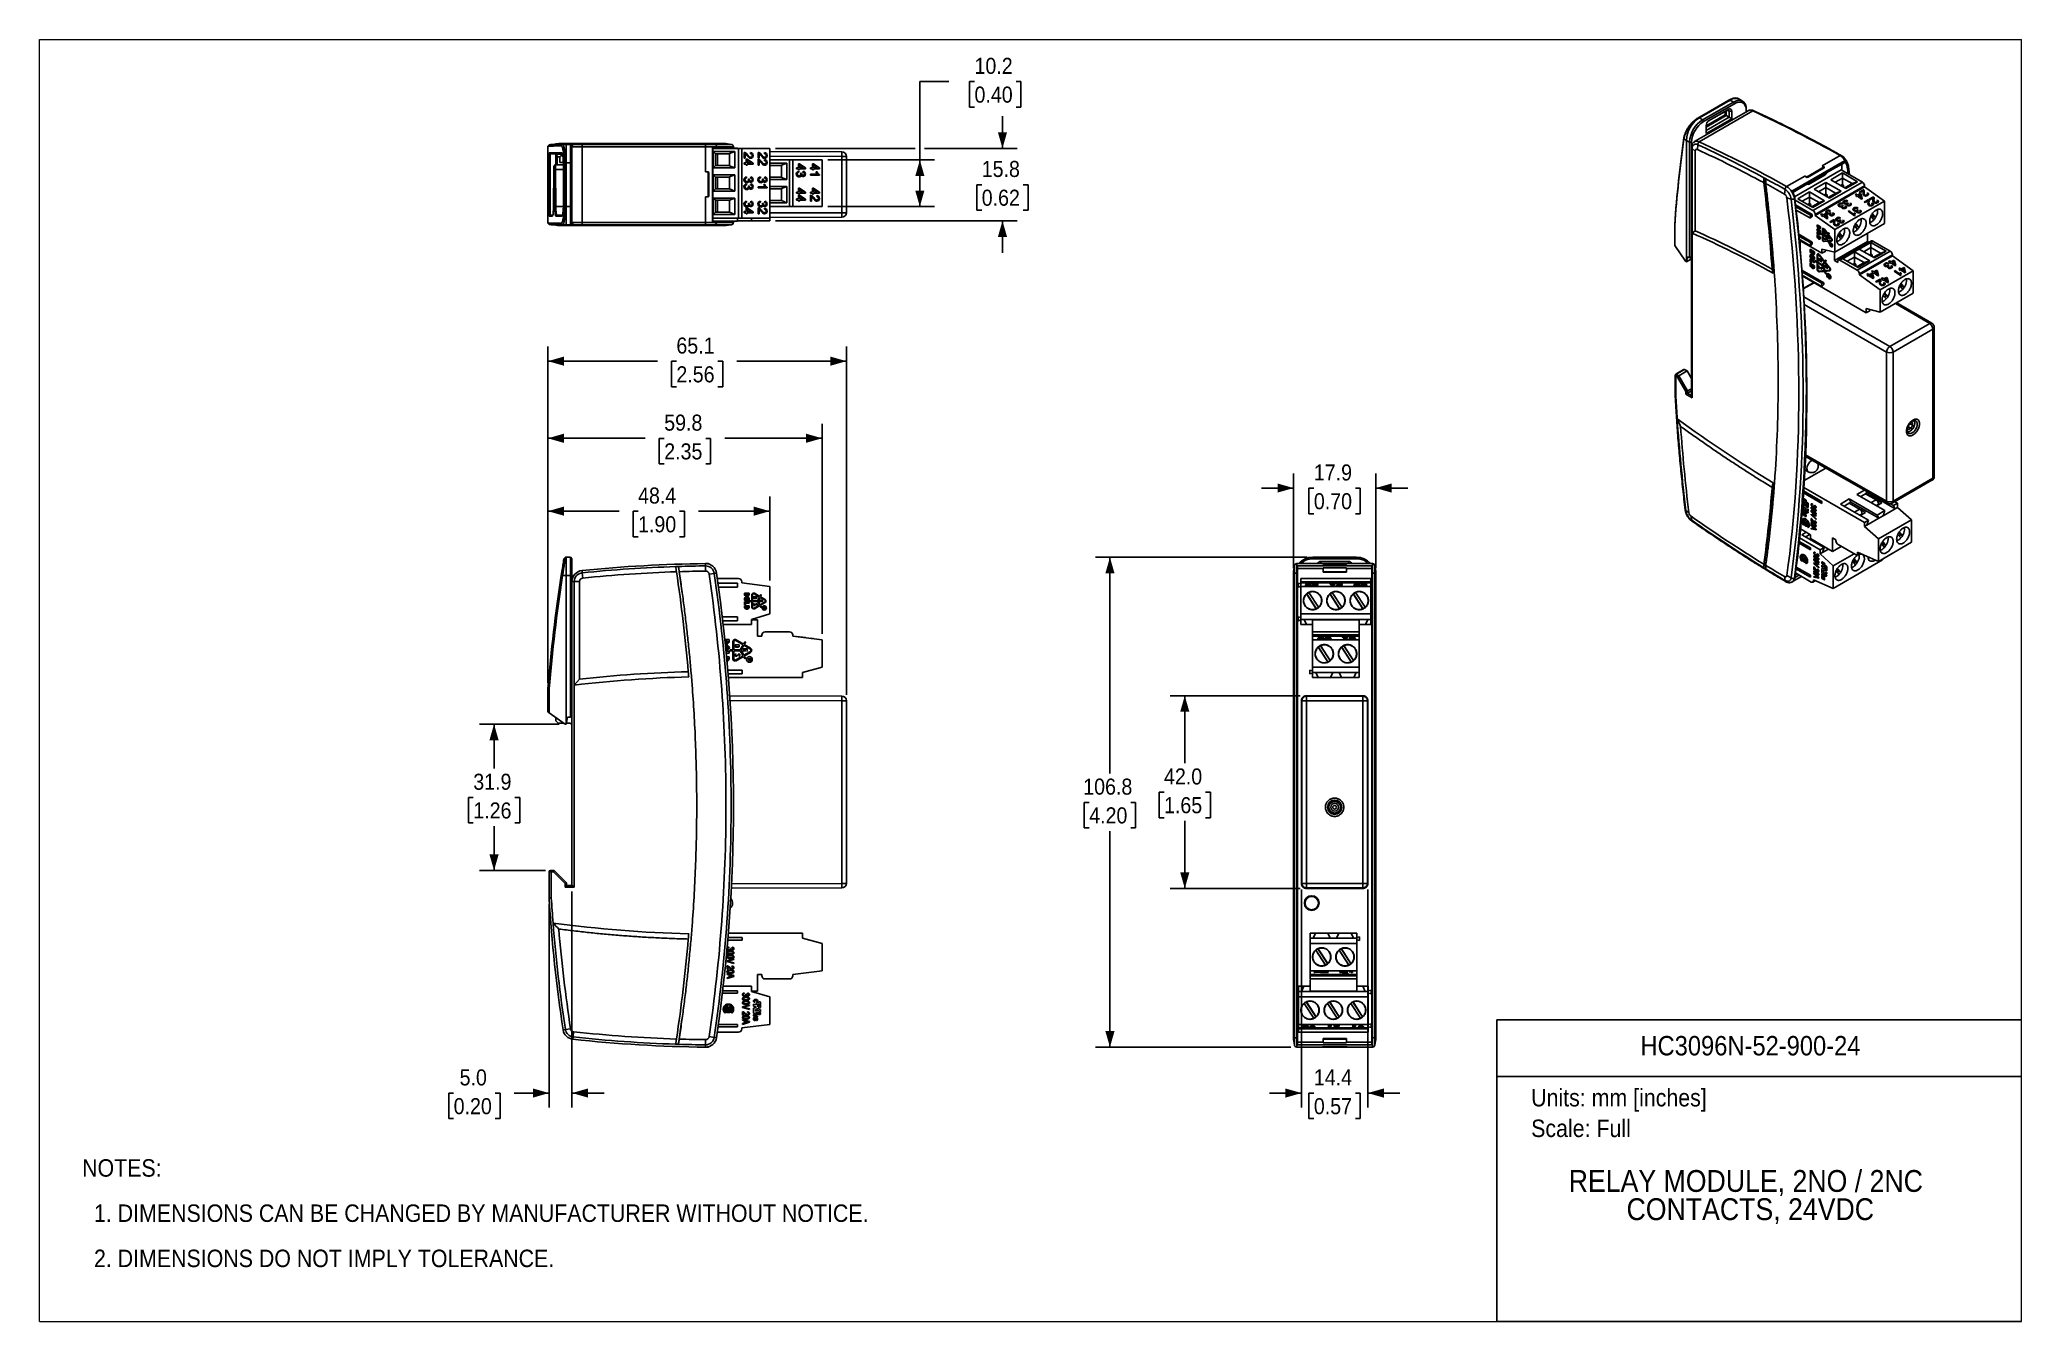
# Model space of a CAD drawing. Header units: millimetres. Extents: x 0 to 432, y 0 to 279.
import ezdxf
from ezdxf.enums import TextEntityAlignment as Align

# ---------------------------------------------------------------- set-up
doc = ezdxf.new("R2010")
doc.units = ezdxf.units.MM
doc.linetypes.add('SLD-Solid', pattern=[0])
doc.layers.add('DIMENSIONS', color=140, linetype='SLD-Solid', lineweight=25)
doc.layers.add('TEXT', color=140, linetype='SLD-Solid', lineweight=25)
doc.styles.add('SLDTEXTSTYLE0', font='GOTHIC.TTF', dxfattribs={"width": 0.913})
doc.dimstyles.new('SLDDIMSTYLE0', dxfattribs={"dimtxt": 3.5, "dimasz": 3.5, "dimexe": 0.18, "dimexo": 0.0625, "dimgap": 0.875, "dimtad": 0, "dimtih": 1, "dimtoh": 1, "dimdec": 1, "dimrnd": 1e-09, "dimzin": 12, "dimdsep": 46, "dimtxsty": 'SLDTEXTSTYLE0', "dimsah": 1, "dimcen": 0.09, "dimadec": 0, "dimazin": 3, "dimtfac": 1, "dimtdec": 1, "dimtofl": 0, "dimtmove": 0, "dimatfit": 3, "dimfxl": 1, "dimfrac": 2, "dimtolj": 1, "dimtzin": 12, "dimarcsym": 0})
doc.dimstyles.new('SLDDIMSTYLE1', dxfattribs={"dimtxt": 3.5, "dimasz": 3.5, "dimexe": 0.18, "dimexo": 0.0625, "dimgap": 0.875, "dimtad": 0, "dimtih": 1, "dimtoh": 1, "dimdec": 1, "dimrnd": 1e-09, "dimzin": 4, "dimdsep": 46, "dimtxsty": 'SLDTEXTSTYLE0', "dimsah": 1, "dimcen": 0.09, "dimadec": 0, "dimazin": 1, "dimtfac": 1, "dimtdec": 1, "dimtmove": 0, "dimatfit": 3, "dimfxl": 1, "dimfrac": 2, "dimtolj": 1, "dimtzin": 12, "dimarcsym": 0})
doc.dimstyles.new('SLDDIMSTYLE2', dxfattribs={"dimtxt": 3.5, "dimasz": 3.5, "dimexe": 0.18, "dimexo": 0.0625, "dimgap": 0.875, "dimtad": 0, "dimtih": 1, "dimtoh": 1, "dimdec": 1, "dimrnd": 1e-09, "dimzin": 12, "dimdsep": 46, "dimtxsty": 'SLDTEXTSTYLE0', "dimsah": 1, "dimcen": 0.09, "dimadec": 0, "dimazin": 3, "dimtfac": 1, "dimtdec": 1, "dimtmove": 0, "dimatfit": 3, "dimfxl": 1, "dimfrac": 2, "dimtolj": 1, "dimtzin": 12, "dimarcsym": 0})
doc.dimstyles.new('SLDDIMSTYLE3', dxfattribs={"dimtxt": 3.5, "dimasz": 3.5, "dimexe": 0.18, "dimexo": 0.0625, "dimgap": 0.875, "dimtad": 0, "dimtih": 1, "dimtoh": 1, "dimdec": 1, "dimrnd": 1e-09, "dimzin": 4, "dimdsep": 46, "dimtxsty": 'SLDTEXTSTYLE0', "dimsah": 1, "dimcen": 0.09, "dimadec": 0, "dimazin": 1, "dimtfac": 1, "dimtdec": 1, "dimtofl": 0, "dimtmove": 0, "dimatfit": 3, "dimfxl": 1, "dimfrac": 2, "dimtolj": 1, "dimtzin": 12, "dimarcsym": 0})

msp = doc.modelspace()

# ---------------------------------------------------------------- blocks, each defined once
blk = doc.blocks.new('Block1')
at = {"color": 140, "linetype": 'SLD-Solid', "lineweight": 18}
blk.add_line((431.8, 0), (431.8, 65.76), dxfattribs=at)
at = {"layer": 'TEXT'}
for p, q in [((431.8, 65.76), (317.5, 65.76)), ((317.5, 0), (317.5, 65.76)), ((317.5, 53.39), (431.8, 53.39)), ((431.8, 0), (317.5, 0))]:
    blk.add_line(p, q, dxfattribs=at)
at = {"layer": 'TEXT', "color": 140, "char_height": 3.81, "attachment_point": 1, "style": 'SLDTEXTSTYLE0'}
for s, insert in [('Units: mm [inches]', (324.99, 50.67)), ('Scale: Full', (324.99, 43.99))]:
    blk.add_mtext(s, dxfattribs=dict(at, insert=insert))
at = {"layer": 'TEXT', "color": 140, "style": 'SLDTEXTSTYLE0', "width": 0.913}
for tag, height, p in [('AUTOATTR0', 4.23, (348.8, 56.71)), ('AUTOATTR1_0', 4.76, (333.17, 26.8)), ('AUTOATTR1_1', 4.76, (345.77, 20.65))]:
    blk.add_attdef(tag, text='', height=height, dxfattribs=at).set_placement(p, align=Align.BOTTOM_LEFT)
blk = doc.blocks.new('SW_NOTE_0')
at = {"layer": 'TEXT', "color": 0, "char_height": 3.81, "attachment_point": 1, "style": 'SLDTEXTSTYLE0'}
for s, insert in [('NOTES:', (0, 4.87)), ('  1. DIMENSIONS CAN BE CHANGED BY MANUFACTURER WITHOUT NOTICE.', (0, -4.99)), ('  2. DIMENSIONS DO NOT IMPLY TOLERANCE.', (0, -14.84))]:
    blk.add_mtext(s, dxfattribs=dict(at, insert=insert))
blk = doc.blocks.new('_D')
at = {"layer": 'DIMENSIONS', "color": 140}
for p, q in [((110.74, 139.17), (110.74, 212.48)), ((175.79, 136.55), (175.79, 212.48)), ((110.74, 209.31), (134.6, 209.31)), ((138.74, 209.28), (137.67, 209.28)), ((137.67, 209.28), (137.67, 203.72)), ((147.79, 209.28), (148.86, 209.28)), ((148.86, 209.28), (148.86, 203.72)), ((175.79, 209.31), (151.93, 209.31)), ((137.67, 203.72), (138.74, 203.72)), ((148.86, 203.72), (147.79, 203.72))]:
    blk.add_line(p, q, dxfattribs=at)
for points in [[(110.74, 209.31), (114.24, 208.31), (114.24, 210.31)], [(175.79, 209.31), (172.29, 210.31), (172.29, 208.31)]]:
    blk.add_solid(points, dxfattribs=at)
at = {"layer": 'DIMENSIONS', "color": 140, "char_height": 3.5, "attachment_point": 1, "style": 'SLDTEXTSTYLE0'}
for s, insert in [('65.1', (138.74, 214.46)), ('2.56', (138.74, 208.19))]:
    blk.add_mtext(s, dxfattribs=dict(at, insert=insert))
blk = doc.blocks.new('_D_1')
at = {"layer": 'DIMENSIONS', "color": 140}
for p, q in [((110.99, 91.01), (110.99, 46.6)), ((115.99, 93.71), (115.99, 46.6)), ((90.21, 49.75), (89.15, 49.75)), ((89.15, 49.75), (89.15, 44.19)), ((99.26, 49.75), (100.33, 49.75)), ((100.33, 49.75), (100.33, 44.19)), ((110.99, 49.77), (103.4, 49.77)), ((115.99, 49.77), (122.99, 49.77)), ((89.15, 44.19), (90.21, 44.19)), ((100.33, 44.19), (99.26, 44.19))]:
    blk.add_line(p, q, dxfattribs=at)
for points in [[(110.99, 49.77), (107.49, 50.77), (107.49, 48.77)], [(115.99, 49.77), (119.49, 48.77), (119.49, 50.77)]]:
    blk.add_solid(points, dxfattribs=at)
at = {"layer": 'DIMENSIONS', "color": 140, "char_height": 3.5, "attachment_point": 1, "style": 'SLDTEXTSTYLE0'}
for s, insert in [('5.0', (91.51, 54.93)), ('0.20', (90.21, 48.66))]:
    blk.add_mtext(s, dxfattribs=dict(at, insert=insert))
blk = doc.blocks.new('_D_2')
at = {"layer": 'DIMENSIONS', "color": 140}
for p, q in [((113.21, 130.18), (95.84, 130.18)), ((99.01, 130.18), (99.01, 120.52)), ((94.49, 114.2), (93.42, 114.2)), ((93.42, 114.2), (93.42, 108.65)), ((103.54, 114.2), (104.61, 114.2)), ((104.61, 114.2), (104.61, 108.65)), ((93.42, 108.65), (94.49, 108.65)), ((104.61, 108.65), (103.54, 108.65)), ((99.01, 98.28), (99.01, 107.94)), ((110.22, 98.28), (95.84, 98.28))]:
    blk.add_line(p, q, dxfattribs=at)
for points in [[(99.01, 130.18), (98.01, 126.68), (100.01, 126.68)], [(99.01, 98.28), (100.01, 101.78), (98.01, 101.78)]]:
    blk.add_solid(points, dxfattribs=at)
at = {"layer": 'DIMENSIONS', "color": 140, "char_height": 3.5, "attachment_point": 1, "style": 'SLDTEXTSTYLE0'}
for s, insert in [('31.9', (94.49, 119.38)), ('1.26', (94.49, 113.12))]:
    blk.add_mtext(s, dxfattribs=dict(at, insert=insert))
blk = doc.blocks.new('_D_3')
at = {"layer": 'DIMENSIONS', "color": 140}
for p, q in [((110.74, 139.17), (110.74, 179.79)), ((159.09, 161.49), (159.09, 179.79)), ((110.74, 176.61), (126.25, 176.61)), ((130.39, 176.59), (129.32, 176.59)), ((129.32, 176.59), (129.32, 171.03)), ((139.44, 176.59), (140.51, 176.59)), ((140.51, 176.59), (140.51, 171.03)), ((159.09, 176.61), (143.58, 176.61)), ((129.32, 171.03), (130.39, 171.03)), ((140.51, 171.03), (139.44, 171.03))]:
    blk.add_line(p, q, dxfattribs=at)
for points in [[(110.74, 176.61), (114.24, 175.61), (114.24, 177.61)], [(159.09, 176.61), (155.59, 177.61), (155.59, 175.61)]]:
    blk.add_solid(points, dxfattribs=at)
at = {"layer": 'DIMENSIONS', "color": 140, "char_height": 3.5, "attachment_point": 1, "style": 'SLDTEXTSTYLE0'}
for s, insert in [('48.4', (130.39, 181.77)), ('1.90', (130.39, 175.5))]:
    blk.add_mtext(s, dxfattribs=dict(at, insert=insert))
blk = doc.blocks.new('_D_4')
at = {"layer": 'DIMENSIONS', "color": 140}
for p, q in [((110.74, 139.17), (110.74, 195.68)), ((170.49, 149.85), (170.49, 195.68)), ((110.74, 192.5), (131.95, 192.5)), ((136.09, 192.48), (135.02, 192.48)), ((135.02, 192.48), (135.02, 186.92)), ((145.14, 192.48), (146.21, 192.48)), ((146.21, 192.48), (146.21, 186.92)), ((170.49, 192.5), (149.28, 192.5)), ((135.02, 186.92), (136.09, 186.92)), ((146.21, 186.92), (145.14, 186.92))]:
    blk.add_line(p, q, dxfattribs=at)
for points in [[(110.74, 192.5), (114.24, 191.5), (114.24, 193.5)], [(170.49, 192.5), (166.99, 193.5), (166.99, 191.5)]]:
    blk.add_solid(points, dxfattribs=at)
at = {"layer": 'DIMENSIONS', "color": 140, "char_height": 3.5, "attachment_point": 1, "style": 'SLDTEXTSTYLE0'}
for s, insert in [('59.8', (136.09, 197.66)), ('2.35', (136.09, 191.39))]:
    blk.add_mtext(s, dxfattribs=dict(at, insert=insert))
blk = doc.blocks.new('_D_5')
at = {"layer": 'DIMENSIONS', "color": 140}
for p, q in [((273.22, 181.65), (266.22, 181.65)), ((273.22, 164.16), (273.22, 184.82)), ((277.64, 181.62), (276.58, 181.62)), ((276.58, 181.62), (276.58, 176.06)), ((286.69, 181.62), (287.76, 181.62)), ((287.76, 181.62), (287.76, 176.06)), ((291.12, 164.16), (291.12, 184.82)), ((291.12, 181.65), (298.12, 181.65)), ((276.58, 176.06), (277.64, 176.06)), ((287.76, 176.06), (286.69, 176.06))]:
    blk.add_line(p, q, dxfattribs=at)
for points in [[(273.22, 181.65), (269.72, 182.65), (269.72, 180.65)], [(291.12, 181.65), (294.62, 180.65), (294.62, 182.65)]]:
    blk.add_solid(points, dxfattribs=at)
at = {"layer": 'DIMENSIONS', "color": 140, "char_height": 3.5, "attachment_point": 1, "style": 'SLDTEXTSTYLE0'}
for s, insert in [('17.9', (277.64, 186.8)), ('0.70', (277.64, 180.53))]:
    blk.add_mtext(s, dxfattribs=dict(at, insert=insert))
blk = doc.blocks.new('_D_6')
at = {"layer": 'DIMENSIONS', "color": 140}
for p, q in [((274.67, 136.38), (246.34, 136.38)), ((249.52, 136.38), (249.52, 121.67)), ((244.99, 115.35), (243.92, 115.35)), ((243.92, 115.35), (243.92, 109.8)), ((254.04, 115.35), (255.11, 115.35)), ((255.11, 115.35), (255.11, 109.8)), ((243.92, 109.8), (244.99, 109.8)), ((249.52, 94.38), (249.52, 109.09)), ((255.11, 109.8), (254.04, 109.8)), ((274.67, 94.38), (246.34, 94.38))]:
    blk.add_line(p, q, dxfattribs=at)
for points in [[(249.52, 136.38), (248.52, 132.88), (250.52, 132.88)], [(249.52, 94.38), (250.52, 97.88), (248.52, 97.88)]]:
    blk.add_solid(points, dxfattribs=at)
at = {"layer": 'DIMENSIONS', "color": 140, "char_height": 3.5, "attachment_point": 1, "style": 'SLDTEXTSTYLE0'}
for s, insert in [('42.0', (244.99, 120.53)), ('1.65', (244.99, 114.27))]:
    blk.add_mtext(s, dxfattribs=dict(at, insert=insert))
blk = doc.blocks.new('_D_7')
at = {"layer": 'DIMENSIONS', "color": 140}
for p, q in [((274.94, 94.11), (274.94, 46.6)), ((289.39, 94.11), (289.39, 46.6)), ((274.94, 49.77), (267.94, 49.77)), ((277.64, 49.75), (276.58, 49.75)), ((276.58, 49.75), (276.58, 44.19)), ((286.69, 49.75), (287.76, 49.75)), ((287.76, 49.75), (287.76, 44.19)), ((289.39, 49.77), (296.39, 49.77)), ((276.58, 44.19), (277.64, 44.19)), ((287.76, 44.19), (286.69, 44.19))]:
    blk.add_line(p, q, dxfattribs=at)
for points in [[(274.94, 49.77), (271.44, 50.77), (271.44, 48.77)], [(289.39, 49.77), (292.89, 48.77), (292.89, 50.77)]]:
    blk.add_solid(points, dxfattribs=at)
at = {"layer": 'DIMENSIONS', "color": 140, "char_height": 3.5, "attachment_point": 1, "style": 'SLDTEXTSTYLE0'}
for s, insert in [('14.4', (277.64, 54.93)), ('0.57', (277.64, 48.66))]:
    blk.add_mtext(s, dxfattribs=dict(at, insert=insert))
blk = doc.blocks.new('_D_8')
at = {"layer": 'DIMENSIONS', "color": 140}
for p, q in [((276.15, 166.55), (230.04, 166.55)), ((233.21, 166.55), (233.21, 119.46)), ((228.69, 113.14), (227.62, 113.14)), ((227.62, 113.14), (227.62, 107.58)), ((237.74, 113.14), (238.81, 113.14)), ((238.81, 113.14), (238.81, 107.58)), ((227.62, 107.58), (228.69, 107.58)), ((233.21, 59.78), (233.21, 106.87)), ((238.81, 107.58), (237.74, 107.58)), ((272.65, 59.78), (230.04, 59.78))]:
    blk.add_line(p, q, dxfattribs=at)
for points in [[(233.21, 166.55), (232.21, 163.05), (234.21, 163.05)], [(233.21, 59.78), (234.21, 63.28), (232.21, 63.28)]]:
    blk.add_solid(points, dxfattribs=at)
at = {"layer": 'DIMENSIONS', "color": 140, "char_height": 3.5, "attachment_point": 1, "style": 'SLDTEXTSTYLE0'}
for s, insert in [('106.8', (227.39, 118.32)), ('4.20', (228.69, 112.05))]:
    blk.add_mtext(s, dxfattribs=dict(at, insert=insert))
blk = doc.blocks.new('_D_9')
at = {"layer": 'DIMENSIONS', "color": 140}
for p, q in [((198.14, 270.28), (191.79, 270.28)), ((191.79, 270.28), (191.79, 253.16)), ((203.7, 270.25), (202.63, 270.25)), ((202.63, 270.25), (202.63, 264.69)), ((212.75, 270.25), (213.82, 270.25)), ((213.82, 270.25), (213.82, 264.69)), ((202.63, 264.69), (203.7, 264.69)), ((213.82, 264.69), (212.75, 264.69)), ((171.76, 253.16), (194.97, 253.16)), ((191.79, 253.16), (191.79, 243)), ((171.76, 243), (194.97, 243))]:
    blk.add_line(p, q, dxfattribs=at)
for points in [[(191.79, 253.16), (190.79, 249.66), (192.79, 249.66)], [(191.79, 243), (192.79, 246.5), (190.79, 246.5)]]:
    blk.add_solid(points, dxfattribs=at)
at = {"layer": 'DIMENSIONS', "color": 140, "char_height": 3.5, "attachment_point": 1, "style": 'SLDTEXTSTYLE0'}
for s, insert in [('10.2', (203.7, 275.43)), ('0.40', (203.7, 269.16))]:
    blk.add_mtext(s, dxfattribs=dict(at, insert=insert))
blk = doc.blocks.new('_D_10')
at = {"layer": 'DIMENSIONS', "color": 140}
for p, q in [((209.79, 255.7), (209.79, 262.7)), ((160.36, 255.7), (190.79, 255.7)), ((192.79, 255.7), (212.97, 255.7)), ((205.27, 247.78), (204.2, 247.78)), ((204.2, 247.78), (204.2, 242.22)), ((214.32, 247.78), (215.38, 247.78)), ((215.38, 247.78), (215.38, 242.22)), ((204.2, 242.22), (205.27, 242.22)), ((215.38, 242.22), (214.32, 242.22)), ((160.36, 239.9), (212.97, 239.9)), ((209.79, 239.9), (209.79, 232.9))]:
    blk.add_line(p, q, dxfattribs=at)
for points in [[(209.79, 255.7), (210.79, 259.2), (208.79, 259.2)], [(209.79, 239.9), (208.79, 236.4), (210.79, 236.4)]]:
    blk.add_solid(points, dxfattribs=at)
at = {"layer": 'DIMENSIONS', "color": 140, "char_height": 3.5, "attachment_point": 1, "style": 'SLDTEXTSTYLE0'}
for s, insert in [('15.8', (205.27, 252.96)), ('0.62', (205.27, 246.69))]:
    blk.add_mtext(s, dxfattribs=dict(at, insert=insert))

# ---------------------------------------------------------------- dimensions: what is measured, and where the dimension line sits
at = {"layer": 'DIMENSIONS', "color": 140}
for base, p1, p2, angle, dimstyle, picture, middle in [((191.79, 243), (170.49, 253.16), (170.49, 243), 90, 'SLDDIMSTYLE0', '_D_9', (191.79, 270.28)), ((209.79, 239.9), (159.09, 255.7), (159.09, 239.9), 90, 'SLDDIMSTYLE2', '_D_10', (209.79, 247.8)), ((110.7406513, 209.3072322), (175.7906514, 135.2837387), (110.7406513, 137.8951337), 0, 'SLDDIMSTYLE0', '_D', (143.2656513, 209.3072322)), ((110.7406513, 192.5046411), (170.4906514, 148.5837594), (110.7406513, 137.8951337), 0, 'SLDDIMSTYLE0', '_D_4', (140.6156513, 192.5046411)), ((291.12, 181.65), (273.22, 162.89), (291.12, 162.89), 0, 'SLDDIMSTYLE2', '_D_5', (282.17, 181.65)), ((110.7406513, 176.6136726), (159.0906514, 160.2205948), (110.7406513, 137.8951337), 0, 'SLDDIMSTYLE0', '_D_3', (134.9156513, 176.6136726)), ((233.21, 166.55), (273.92, 59.78), (277.42, 166.55), 90, 'SLDDIMSTYLE0', '_D_8', (233.21, 113.16)), ((249.52, 94.38), (275.94, 136.38), (275.94, 94.38), 90, 'SLDDIMSTYLE3', '_D_6', (249.52, 115.38)), ((99.01, 130.18), (111.49, 98.28), (114.48, 130.18), 90, 'SLDDIMSTYLE0', '_D_2', (99.01, 114.23)), ((289.3914, 49.7718), (274.9434, 95.3806), (289.3914, 95.3806), 0, 'SLDDIMSTYLE2', '_D_7', (282.1674, 49.7718))]:
    dim = msp.add_linear_dim(base=base, p1=p1, p2=p2, angle=angle, dimstyle=dimstyle, dxfattribs=at)
    dim.commit()
    dim.dimension.update_dxf_attribs({"geometry": picture, "text_midpoint": middle, "dimtype": 160})
dim = msp.add_linear_dim(base=(110.99, 49.77), p1=(115.99, 94.98), p2=(110.99, 92.28), dimstyle='SLDDIMSTYLE1', dxfattribs=at)
dim.commit()
dim.dimension.update_dxf_attribs({"geometry": '_D_1', "text_midpoint": (94.74, 49.77), "dimtype": 160})

# ---------------------------------------------------------------- linework, layer by layer
at = {"color": 7, "linetype": 'SLD-Solid', "lineweight": 18}
for p, q in [((0, 0), (0, 279.4)), ((0, 279.4), (431.8, 279.4)), ((431.8, 0), (431.8, 279.4)), ((0, 0), (431.8, 0))]:
    msp.add_line(p, q, dxfattribs=at)
for p, q in [((372.24, 263.89), (360.57, 257.16)), ((368.04, 266.19), (361.32, 262.31)), ((361.53, 262.39), (368.25, 266.27)), ((361.63, 257.12), (373.29, 263.85)), ((361.64, 262.33), (368.36, 266.21)), ((369.05, 265.8), (362.33, 261.92)), ((369.26, 265.43), (362.55, 261.55)), ((363.64, 261.67), (367.74, 264.04)), ((363.78, 261.77), (368.03, 264.22)), ((367.23, 263), (367.23, 263.74)), ((367.48, 262.85), (367.48, 263.89)), ((367.72, 264.03), (368.13, 263.82)), ((367.74, 264.04), (368.03, 264.22)), ((368.47, 266.39), (368.04, 266.19)), ((368.25, 266.27), (368.04, 266.19)), ((368.71, 263.83), (368.13, 263.82)), ((368.13, 263.82), (368.13, 262.48)), ((368.25, 266.27), (368.36, 266.21)), ((368.36, 266.21), (369.05, 265.8)), ((368.71, 266.5), (368.47, 266.4)), ((368.71, 263.83), (368.71, 262.14)), ((369.26, 265.43), (369.05, 265.8)), ((370.34, 266.42), (370.1, 266.55)), ((371.07, 265.98), (370.39, 266.39)), ((371.86, 263.92), (371.87, 264.17)), ((371.86, 263.68), (371.86, 263.92)), ((371.87, 263.68), (371.87, 264.17)), ((361.53, 262.39), (361.32, 262.31)), ((361.64, 262.33), (361.53, 262.39)), ((362.33, 261.92), (361.64, 262.33)), ((362.55, 261.55), (362.33, 261.92)), ((368.71, 262.14), (363.1, 258.9)), ((363.1, 260.68), (363.1, 260.59)), ((363.1, 258.9), (363.1, 260.59)), ((363.1, 258.9), (363.12, 259.58)), ((363.12, 260.62), (367.23, 263)), ((363.12, 260.34), (367.48, 262.85)), ((368.13, 262.48), (363.12, 259.58)), ((363.12, 259.58), (363.12, 260.76)), ((363.78, 261.77), (363.71, 261.73)), ((367.48, 262.85), (367.23, 263)), ((368.13, 262.48), (367.48, 262.85)), ((368.13, 262.48), (368.71, 262.14)), ((110.74, 256.18), (111.04, 256.49)), ((110.74, 256.18), (110.74, 254.7)), ((111.49, 256.55), (111.97, 256.55)), ((111.49, 256.55), (111.49, 256.5)), ((111.97, 256.55), (114.49, 256.55)), ((113.12, 256.75), (117.62, 256.75)), ((113.95, 256.54), (113.66, 256.23)), ((114.71, 256.55), (113.95, 256.54)), ((114.49, 256.55), (116.49, 256.55)), ((114.71, 256.55), (114.71, 252.55)), ((115.69, 256.54), (114.71, 256.55)), ((115.69, 256.54), (115.69, 252.55)), ((115.99, 256.23), (115.69, 256.54)), ((116.03, 256.25), (115.97, 256.25)), ((115.99, 256.23), (115.99, 252.55)), ((118.19, 256.05), (115.99, 256.05)), ((117.62, 256.75), (116.49, 256.55)), ((118.19, 239.55), (118.19, 256.05)), ((118.19, 256.05), (145.09, 256.05)), ((118.24, 256.55), (118.34, 256.75)), ((118.24, 256.55), (138.58, 256.55)), ((118.34, 256.75), (138.75, 256.75)), ((139.19, 256.55), (138.58, 256.55)), ((139.36, 256.75), (138.75, 256.75)), ((139.19, 256.55), (145.09, 256.55)), ((139.36, 256.75), (145.11, 256.75)), ((145.11, 256.75), (145.09, 256.55)), ((145.09, 250.55), (145.09, 256.05)), ((147.49, 256.05), (145.09, 256.05)), ((147, 256.55), (145.87, 256.75)), ((145.87, 256.75), (149.54, 256.75)), ((146.6, 239.7), (146.6, 255.9)), ((146.71, 239.7), (146.71, 255.9)), ((152.09, 255.74), (146.71, 255.74)), ((146.71, 255.7), (152.29, 255.7)), ((146.79, 255.03), (151.49, 255.03)), ((146.79, 251.43), (146.79, 255.03)), ((147.29, 254.53), (146.79, 255.03)), ((147, 256.55), (150.67, 256.55)), ((147.49, 256.05), (147.49, 255.9)), ((147.49, 256.05), (151.17, 256.05)), ((150.67, 256.55), (149.54, 256.75)), ((151.49, 255.03), (150.29, 254.55)), ((151.17, 255.9), (151.17, 256.05)), ((151.49, 255.03), (151.49, 251.43)), ((152.29, 240.46), (152.29, 255.7)), ((152.99, 240.46), (152.99, 255.7)), ((152.99, 255.7), (159.09, 255.7)), ((153.51, 254.82), (153.51, 253.53)), ((153.51, 253.53), (153.51, 254.82)), ((153.51, 254.82), (153.51, 254.82)), ((154.89, 254.78), (154.87, 254.53)), ((154.87, 254.53), (154.89, 254.78)), ((154.89, 254.78), (154.89, 254.78)), ((156.55, 254.82), (156.55, 253.53)), ((156.55, 254.82), (156.55, 254.82)), ((156.55, 253.53), (156.55, 254.82)), ((157.94, 254.78), (157.91, 254.53)), ((157.91, 254.53), (157.94, 254.78)), ((157.94, 254.78), (157.94, 254.78)), ((159.09, 255.7), (159.09, 240.46)), ((159.09, 254.98), (174.79, 254.93)), ((358.29, 257.75), (358.29, 258.03)), ((358.29, 257.75), (358.81, 257.43)), ((358.81, 257.43), (359.52, 257.04)), ((358.81, 230.99), (358.81, 257.43)), ((359.95, 257.04), (359.52, 257.04)), ((359.52, 257.04), (359.52, 231.82)), ((359.93, 255.86), (359.93, 201.69)), ((359.95, 257.04), (359.95, 256.11)), ((360.73, 255.11), (360.07, 255.65)), ((360.07, 237.22), (360.07, 255.65)), ((360.73, 237.72), (360.73, 255.11)), ((361.24, 255.44), (361.31, 256.49)), ((110.75, 254.69), (110.74, 254.7)), ((110.75, 254.69), (110.75, 240.91)), ((111.03, 240.9), (111.03, 254.7)), ((111.25, 254.5), (111.03, 254.7)), ((111.25, 254.5), (111.25, 254.5)), ((111.25, 241.1), (111.25, 254.5)), ((111.97, 243), (112.01, 251.1)), ((112.2, 251.1), (112.25, 243)), ((112.43, 251.1), (112.2, 251.1)), ((114.09, 252.1), (112.31, 252.1)), ((112.43, 251.1), (112.47, 243.01)), ((114.14, 251.1), (112.43, 251.1)), ((112.49, 254.4), (113.92, 254.4)), ((112.49, 254.34), (112.49, 252.1)), ((112.54, 254.5), (112.54, 254.4)), ((112.79, 253.85), (112.79, 252.1)), ((112.79, 253.85), (113.34, 253.85)), ((113.34, 252.65), (113.34, 253.85)), ((114.11, 252.65), (113.34, 252.65)), ((113.75, 254.71), (113.85, 254.61)), ((114.11, 252.5), (114.12, 243.1)), ((114.55, 252.55), (114.26, 252.55)), ((114.26, 252.55), (114.26, 243.05)), ((114.55, 252.55), (114.71, 252.55)), ((114.55, 243.05), (114.55, 252.55)), ((114.71, 243.05), (114.71, 252.55)), ((114.71, 252.55), (115.69, 252.55)), ((115.69, 252.55), (115.69, 243.05)), ((115.99, 252.55), (115.69, 252.55)), ((115.99, 252.55), (115.99, 243.05)), ((145.65, 250.55), (145.09, 250.55)), ((145.65, 245.15), (145.65, 250.55)), ((145.65, 250.55), (145.73, 250.55)), ((145.73, 250.55), (145.73, 250.47)), ((146.79, 251.43), (147.29, 251.93)), ((151.49, 251.43), (146.79, 251.43)), ((147.29, 254.53), (150.29, 254.53)), ((147.29, 251.93), (147.29, 254.53)), ((150.29, 251.93), (147.29, 251.93)), ((147.69, 251.93), (147.69, 254.53)), ((150.29, 254.55), (150.29, 251.92)), ((151.49, 251.43), (150.29, 251.92)), ((153.74, 253.53), (153.51, 253.53)), ((153.51, 253.53), (153.51, 253.53)), ((153.51, 252.51), (153.51, 252.27)), ((153.51, 252.27), (153.51, 252.51)), ((153.51, 252.51), (153.97, 252.51)), ((153.51, 252.51), (153.51, 252.51)), ((153.97, 252.27), (153.51, 252.27)), ((153.51, 252.27), (153.51, 252.27)), ((153.74, 254.49), (153.74, 253.53)), ((153.97, 253.35), (153.97, 252.51)), ((153.97, 252.51), (153.97, 253.35)), ((153.97, 253.35), (154.19, 253.35)), ((153.97, 253.35), (153.97, 253.35)), ((153.97, 252.27), (153.97, 252.01)), ((153.97, 252.01), (153.97, 252.27)), ((154.19, 252.01), (153.97, 252.01)), ((153.97, 252.01), (153.97, 252.01)), ((154.11, 254.11), (154.11, 254.11)), ((154.19, 253.35), (155.44, 252.46)), ((154.19, 252.51), (154.19, 253.12)), ((154.19, 253.12), (155.06, 252.51)), ((155.06, 252.51), (154.19, 253.12)), ((155.06, 252.51), (154.19, 252.51)), ((155.44, 252.27), (154.19, 252.27)), ((154.19, 252.27), (154.19, 252.01)), ((154.87, 254.53), (154.87, 254.53)), ((154.91, 253.53), (154.91, 253.53)), ((154.92, 253.78), (154.92, 253.78)), ((155.26, 254.15), (155.25, 254.15)), ((155.44, 252.46), (155.44, 252.27)), ((156.78, 253.53), (156.55, 253.53)), ((156.55, 253.53), (156.55, 253.53)), ((156.55, 253.31), (156.55, 252.02)), ((156.55, 253.31), (156.55, 253.31)), ((156.55, 252.02), (156.55, 253.31)), ((156.78, 252.02), (156.55, 252.02)), ((156.55, 252.02), (156.55, 252.02)), ((156.78, 254.49), (156.78, 253.53)), ((156.78, 252.97), (156.78, 252.02)), ((157.16, 254.11), (157.15, 254.11)), ((157.16, 252.6), (157.15, 252.6)), ((157.91, 254.53), (157.91, 254.53)), ((157.94, 253.26), (157.91, 253.01)), ((157.91, 253.01), (157.94, 253.26)), ((157.91, 253.01), (157.91, 253.01)), ((157.94, 253.26), (157.94, 253.26)), ((157.97, 253.78), (157.96, 253.78)), ((157.96, 253.53), (157.96, 253.53)), ((157.97, 252.27), (157.96, 252.27)), ((157.96, 252.02), (157.96, 252.02)), ((158.3, 254.15), (158.3, 254.15)), ((158.3, 252.63), (158.3, 252.63)), ((174.79, 253.93), (159.09, 253.98)), ((159.09, 253.16), (163.39, 253.16)), ((159.09, 252.49), (162.84, 252.49)), ((159.09, 251.99), (161.64, 251.99)), ((162.84, 252.49), (161.64, 252.01)), ((161.64, 252.01), (161.64, 249.38)), ((162.84, 252.49), (162.84, 248.89)), ((163.39, 243), (163.39, 253.16)), ((164.09, 243), (164.09, 253.16)), ((164.09, 253.16), (170.49, 253.16)), ((164.91, 251.48), (164.91, 251.24)), ((164.91, 251.24), (164.91, 251.48)), ((164.91, 251.48), (165.37, 251.48)), ((164.91, 251.48), (164.91, 251.48)), ((165.37, 251.24), (164.91, 251.24)), ((164.91, 251.24), (164.91, 251.24)), ((165.37, 252.33), (165.37, 251.48)), ((165.37, 251.48), (165.37, 252.33)), ((165.37, 252.33), (165.59, 252.33)), ((165.37, 252.33), (165.37, 252.33)), ((165.37, 251.24), (165.37, 250.98)), ((165.37, 250.98), (165.37, 251.24)), ((165.59, 250.98), (165.37, 250.98)), ((165.37, 250.98), (165.37, 250.98)), ((165.42, 250.73), (165.45, 250.49)), ((165.42, 250.73), (165.42, 250.73)), ((165.59, 252.33), (166.84, 251.44)), ((165.59, 251.48), (165.59, 252.09)), ((165.59, 252.09), (166.46, 251.48)), ((166.46, 251.48), (165.59, 252.09)), ((166.46, 251.48), (165.59, 251.48)), ((166.84, 251.24), (165.59, 251.24)), ((165.59, 251.24), (165.59, 250.98)), ((166.35, 250.71), (166.3, 250.47)), ((166.31, 250.47), (166.3, 250.47)), ((166.31, 250.47), (166.35, 250.71)), ((166.35, 250.71), (166.35, 250.71)), ((166.84, 251.44), (166.84, 251.24)), ((167.95, 251.48), (167.95, 251.24)), ((167.95, 251.24), (167.95, 251.48)), ((167.95, 251.48), (168.42, 251.48)), ((167.95, 251.48), (167.95, 251.48)), ((168.42, 251.24), (167.95, 251.24)), ((167.95, 251.24), (167.95, 251.24)), ((168.42, 252.33), (168.42, 251.48)), ((168.42, 251.48), (168.42, 252.33)), ((168.42, 252.33), (168.64, 252.33)), ((168.42, 252.33), (168.42, 252.33)), ((168.42, 251.24), (168.42, 250.98)), ((168.42, 250.98), (168.42, 251.24)), ((168.64, 250.98), (168.42, 250.98)), ((168.42, 250.98), (168.42, 250.98)), ((168.64, 252.33), (169.89, 251.44)), ((168.64, 251.48), (168.64, 252.09)), ((168.64, 252.09), (169.51, 251.48)), ((169.51, 251.48), (168.64, 252.09)), ((169.51, 251.48), (168.64, 251.48)), ((169.89, 251.24), (168.64, 251.24)), ((168.64, 251.24), (168.64, 250.98)), ((169.41, 250.55), (169.18, 250.55)), ((169.18, 250.55), (169.18, 250.55)), ((169.89, 251.44), (169.89, 251.24)), ((170.49, 253.16), (170.49, 243)), ((174.79, 241.67), (174.79, 253.93)), ((175.79, 253.93), (174.79, 253.93)), ((175.79, 241.67), (175.79, 253.93)), ((381.82, 246.4), (393.28, 253.01)), ((382.38, 245.14), (392.56, 251.02)), ((385, 249.43), (388.82, 251.64)), ((388.82, 251.44), (385.2, 249.35)), ((388.43, 251.86), (392.31, 254.11)), ((388.88, 251.54), (388.82, 251.5)), ((389.42, 250.4), (393.3, 252.63)), ((392.56, 251.02), (397.16, 248.36)), ((392.7, 250.93), (392.7, 252.29)), ((394.01, 251.45), (393.91, 251.39)), ((393.91, 251.39), (394.04, 250.16)), ((394.01, 251.45), (394.17, 250.09)), ((394.35, 249.99), (394.15, 251.65)), ((145.79, 250.41), (145.79, 245.29)), ((146.79, 249.95), (151.49, 249.95)), ((146.79, 246.35), (146.79, 249.95)), ((147.29, 249.45), (146.79, 249.95)), ((146.79, 246.35), (147.29, 246.85)), ((151.49, 246.35), (146.79, 246.35)), ((147.29, 249.45), (150.29, 249.45)), ((147.29, 246.85), (147.29, 249.45)), ((150.29, 246.85), (147.29, 246.85)), ((147.69, 246.85), (147.69, 249.45)), ((151.49, 249.95), (150.29, 249.47)), ((150.29, 249.47), (150.29, 246.84)), ((151.49, 246.35), (150.29, 246.84)), ((151.49, 249.95), (151.49, 246.35)), ((153.48, 248.87), (153.47, 248.87)), ((153.48, 247.35), (153.47, 247.35)), ((154.02, 249.49), (154.05, 249.25)), ((154.02, 249.49), (154.02, 249.49)), ((154.02, 247.97), (154.05, 247.74)), ((154.02, 247.97), (154.02, 247.97)), ((154.08, 248.47), (154.07, 248.47)), ((154.08, 246.95), (154.07, 246.95)), ((154.08, 248.21), (154.08, 248.21)), ((154.08, 246.7), (154.08, 246.7)), ((154.43, 249.02), (154.42, 249.02)), ((154.43, 247.5), (154.42, 247.5)), ((154.43, 249.02), (154.63, 248.99)), ((154.43, 247.5), (154.63, 247.48)), ((154.45, 248.85), (154.45, 248.85)), ((154.45, 247.33), (154.45, 247.33)), ((154.95, 249.47), (154.9, 249.23)), ((154.91, 249.23), (154.9, 249.23)), ((154.95, 247.95), (154.9, 247.71)), ((154.91, 247.71), (154.9, 247.71)), ((154.91, 249.23), (154.95, 249.47)), ((154.91, 247.71), (154.95, 247.95)), ((154.95, 249.47), (154.95, 249.47)), ((154.95, 248.55), (154.95, 248.55)), ((154.95, 248.31), (154.95, 248.31)), ((154.95, 247.95), (154.95, 247.95)), ((154.95, 247.04), (154.95, 247.04)), ((154.95, 246.79), (154.95, 246.79)), ((155.26, 248.87), (155.25, 248.87)), ((155.26, 247.36), (155.25, 247.36)), ((156.52, 248.87), (156.52, 248.87)), ((156.55, 247.31), (156.55, 247.08)), ((156.55, 247.08), (156.55, 247.31)), ((158.07, 247.31), (156.55, 247.31)), ((156.55, 247.31), (156.55, 247.31)), ((158.5, 247.08), (156.55, 247.08)), ((156.55, 247.08), (156.55, 247.08)), ((157.07, 249.49), (157.07, 249.49)), ((157.07, 249.49), (157.1, 249.25)), ((157.12, 248.47), (157.12, 248.47)), ((157.13, 248.21), (157.12, 248.21)), ((157.47, 249.02), (157.68, 248.99)), ((157.47, 249.02), (157.47, 249.02)), ((157.5, 248.85), (157.5, 248.85)), ((158.01, 247.79), (157.78, 247.79)), ((157.78, 247.79), (157.78, 247.79)), ((157.99, 249.47), (157.95, 249.23)), ((157.95, 249.23), (158, 249.47)), ((157.95, 249.23), (157.95, 249.23)), ((158, 249.47), (157.99, 249.47)), ((158, 248.31), (157.99, 248.31)), ((158, 248.55), (158, 248.55)), ((158.3, 248.87), (158.3, 248.87)), ((158.5, 247.08), (158.5, 247.23)), ((161.64, 249.39), (159.09, 249.39)), ((162.84, 248.89), (159.09, 248.89)), ((159.09, 247.41), (162.84, 247.41)), ((159.09, 246.91), (161.64, 246.91)), ((162.84, 248.89), (161.64, 249.38)), ((162.84, 247.41), (161.64, 246.93)), ((161.64, 246.93), (161.64, 244.3)), ((162.84, 247.41), (162.84, 243.81)), ((164.88, 250.11), (164.87, 250.11)), ((164.91, 246.18), (164.91, 245.94)), ((164.91, 245.94), (164.91, 246.18)), ((164.91, 246.18), (165.37, 246.18)), ((164.91, 246.18), (164.91, 246.18)), ((165.37, 247.03), (165.37, 246.18)), ((165.37, 246.18), (165.37, 247.03)), ((165.37, 247.03), (165.59, 247.03)), ((165.37, 247.03), (165.37, 247.03)), ((165.48, 249.71), (165.47, 249.71)), ((165.48, 249.46), (165.48, 249.46)), ((165.59, 247.03), (166.84, 246.14)), ((165.59, 246.18), (165.59, 246.79)), ((165.59, 246.79), (166.46, 246.18)), ((166.46, 246.18), (165.59, 246.79)), ((166.46, 246.18), (165.59, 246.18)), ((165.83, 250.26), (165.82, 250.26)), ((165.83, 250.26), (166.03, 250.24)), ((165.85, 250.09), (165.85, 250.09)), ((166.35, 249.8), (166.35, 249.8)), ((166.35, 249.55), (166.35, 249.55)), ((166.66, 250.12), (166.65, 250.12)), ((166.84, 246.14), (166.84, 245.94)), ((167.95, 250.07), (167.95, 249.83)), ((167.95, 249.83), (167.95, 250.07)), ((169.47, 250.07), (167.95, 250.07)), ((167.95, 250.07), (167.95, 250.07)), ((169.9, 249.83), (167.95, 249.83)), ((167.95, 249.83), (167.95, 249.83)), ((167.95, 246.18), (167.95, 245.94)), ((167.95, 245.94), (167.95, 246.18)), ((167.95, 246.18), (168.42, 246.18)), ((167.95, 246.18), (167.95, 246.18)), ((168.42, 247.03), (168.42, 246.18)), ((168.42, 246.18), (168.42, 247.03)), ((168.42, 247.03), (168.64, 247.03)), ((168.42, 247.03), (168.42, 247.03)), ((168.64, 247.03), (169.89, 246.14)), ((168.64, 246.18), (168.64, 246.79)), ((168.64, 246.79), (169.51, 246.18)), ((169.51, 246.18), (168.64, 246.79)), ((169.51, 246.18), (168.64, 246.18)), ((169.89, 246.14), (169.89, 245.94)), ((169.9, 249.83), (169.9, 249.99)), ((380.17, 245.74), (380.3, 246.76)), ((380.65, 247.37), (384.61, 249.66)), ((381.99, 246.11), (385.8, 248.31)), ((383.07, 244.72), (385.61, 246.19)), ((385.05, 249.41), (384.71, 249.6)), ((385.16, 249.39), (385.06, 249.33)), ((385.31, 247.86), (385.21, 247.92)), ((385.41, 247.85), (389.02, 249.94)), ((385.43, 247.87), (389.03, 249.95)), ((385.83, 248.33), (385.43, 247.87)), ((385.61, 246.19), (388.94, 244.27)), ((385.61, 245.07), (385.61, 246.19)), ((385.8, 248.31), (385.83, 248.33)), ((385.83, 248.33), (389.43, 250.41)), ((386.38, 242.14), (397.16, 248.36)), ((386.66, 246.79), (389.2, 248.26)), ((389.98, 244.87), (386.66, 246.79)), ((386.88, 241.28), (397.65, 247.51)), ((386.88, 241.08), (397.65, 247.3)), ((387.63, 246.23), (389.2, 247.15)), ((389.43, 250.41), (389.03, 249.95)), ((389.2, 248.26), (392.53, 246.34)), ((389.2, 247.15), (389.2, 248.26)), ((389.2, 247.15), (391.31, 245.93)), ((389.2, 247.15), (389.2, 245.73)), ((392.53, 246.34), (389.98, 244.87)), ((390.25, 248.86), (392.8, 250.33)), ((393.57, 246.95), (390.25, 248.86)), ((391.22, 248.31), (392.8, 249.22)), ((392.53, 246.34), (391.34, 245.95)), ((392.8, 247.8), (392.44, 247.6)), ((392.73, 247.44), (393.08, 247.64)), ((392.8, 250.33), (396.12, 248.42)), ((392.8, 249.22), (392.8, 250.33)), ((392.8, 249.22), (394.9, 248.01)), ((392.8, 249.22), (392.8, 247.8)), ((393.08, 247.64), (392.8, 247.8)), ((393.08, 247.23), (393.08, 247.64)), ((394.93, 248.02), (393.32, 247.09)), ((396.12, 248.42), (393.57, 246.95)), ((396.12, 248.42), (394.93, 248.02)), ((396.48, 246.15), (396.49, 246.17)), ((396.48, 246.15), (396.65, 246.04)), ((396.49, 246.17), (397.4, 246.69)), ((396.65, 246.05), (396.49, 246.17)), ((397.32, 246.44), (396.65, 246.05)), ((396.65, 246.04), (397.32, 246.43)), ((397.32, 246.44), (397.32, 246.43)), ((397.56, 246.23), (397.55, 246.13)), ((397.55, 246.11), (397.55, 246.22)), ((397.65, 247.51), (397.65, 247.3)), ((397.65, 247.3), (401.97, 244.2)), ((112.47, 243.01), (112.25, 243)), ((112.47, 243.01), (114.14, 243.01)), ((114.55, 243.05), (114.26, 243.05)), ((114.71, 243.05), (114.55, 243.05)), ((114.71, 243.05), (114.71, 239.05)), ((115.69, 243.05), (114.71, 243.05)), ((115.69, 243.05), (115.69, 239.07)), ((115.99, 243.05), (115.69, 243.05)), ((115.99, 243.05), (115.99, 239.37)), ((145.09, 245.15), (145.65, 245.15)), ((145.09, 239.55), (145.09, 245.15)), ((145.73, 245.15), (145.65, 245.15)), ((145.73, 245.15), (145.67, 245.21)), ((145.73, 245.23), (145.73, 245.15)), ((146.79, 244.87), (151.49, 244.87)), ((146.79, 241.27), (146.79, 244.87)), ((147.29, 244.37), (146.79, 244.87)), ((147.29, 244.37), (150.29, 244.37)), ((147.29, 241.77), (147.29, 244.37)), ((147.69, 241.77), (147.69, 244.37)), ((151.49, 244.87), (150.29, 244.39)), ((150.29, 244.39), (150.29, 241.76)), ((151.49, 244.87), (151.49, 241.27)), ((153.48, 243.57), (153.47, 243.57)), ((153.51, 241.91), (153.51, 241.67)), ((153.51, 241.67), (153.51, 241.91)), ((153.51, 241.91), (153.97, 241.91)), ((153.51, 241.91), (153.51, 241.91)), ((153.97, 242.76), (153.97, 241.91)), ((153.97, 241.91), (153.97, 242.76)), ((153.97, 242.76), (154.19, 242.76)), ((153.97, 242.76), (153.97, 242.76)), ((154.02, 244.19), (154.05, 243.95)), ((154.02, 244.19), (154.02, 244.19)), ((154.08, 243.17), (154.07, 243.17)), ((154.08, 242.91), (154.08, 242.91)), ((154.19, 242.76), (155.44, 241.87)), ((154.19, 241.91), (154.19, 242.52)), ((154.19, 242.52), (155.06, 241.91)), ((155.06, 241.91), (154.19, 242.52)), ((155.06, 241.91), (154.19, 241.91)), ((154.43, 243.72), (154.42, 243.72)), ((154.43, 243.72), (154.63, 243.69)), ((154.45, 243.55), (154.45, 243.55)), ((154.95, 244.17), (154.9, 243.93)), ((154.91, 243.93), (154.9, 243.93)), ((154.91, 243.93), (154.95, 244.17)), ((154.95, 244.17), (154.95, 244.17)), ((154.95, 243.26), (154.95, 243.26)), ((154.95, 243.01), (154.95, 243.01)), ((155.26, 243.58), (155.25, 243.58)), ((155.44, 241.87), (155.44, 241.67)), ((156.52, 243.57), (156.52, 243.57)), ((156.55, 242.71), (156.55, 241.42)), ((156.55, 242.71), (156.55, 242.71)), ((156.55, 241.42), (156.55, 242.71)), ((156.78, 242.38), (156.78, 241.42)), ((157.07, 244.19), (157.07, 244.19)), ((157.07, 244.19), (157.1, 243.95)), ((157.12, 243.17), (157.12, 243.17)), ((157.13, 242.91), (157.12, 242.91)), ((157.16, 242), (157.15, 242)), ((157.47, 243.72), (157.68, 243.69)), ((157.47, 243.72), (157.47, 243.72)), ((157.5, 243.55), (157.5, 243.55)), ((157.94, 242.66), (157.91, 242.42)), ((157.91, 242.42), (157.94, 242.66)), ((157.91, 242.42), (157.91, 242.42)), ((157.94, 242.66), (157.94, 242.66)), ((157.99, 244.17), (157.95, 243.93)), ((157.95, 243.93), (158, 244.17)), ((157.95, 243.93), (157.95, 243.93)), ((158, 244.17), (157.99, 244.17)), ((158, 243.01), (157.99, 243.01)), ((158, 243.26), (158, 243.26)), ((158.3, 243.58), (158.3, 243.58)), ((158.3, 242.04), (158.3, 242.04)), ((161.64, 244.31), (159.09, 244.31)), ((162.84, 243.81), (159.09, 243.81)), ((159.09, 243), (163.39, 243)), ((162.84, 243.81), (161.64, 244.3)), ((164.09, 243), (170.49, 243)), ((165.37, 245.94), (164.91, 245.94)), ((164.91, 245.94), (164.91, 245.94)), ((164.91, 244.67), (164.91, 244.43)), ((164.91, 244.43), (164.91, 244.67)), ((164.91, 244.67), (165.37, 244.67)), ((164.91, 244.67), (164.91, 244.67)), ((165.37, 244.43), (164.91, 244.43)), ((164.91, 244.43), (164.91, 244.43)), ((165.37, 245.94), (165.37, 245.68)), ((165.37, 245.68), (165.37, 245.94)), ((165.59, 245.68), (165.37, 245.68)), ((165.37, 245.68), (165.37, 245.68)), ((165.37, 245.51), (165.37, 244.67)), ((165.37, 244.67), (165.37, 245.51)), ((165.37, 245.51), (165.59, 245.51)), ((165.37, 245.51), (165.37, 245.51)), ((165.37, 244.43), (165.37, 244.17)), ((165.37, 244.17), (165.37, 244.43)), ((165.59, 244.17), (165.37, 244.17)), ((165.37, 244.17), (165.37, 244.17)), ((166.84, 245.94), (165.59, 245.94)), ((165.59, 245.94), (165.59, 245.68)), ((165.59, 245.51), (166.84, 244.63)), ((165.59, 244.67), (165.59, 245.28)), ((165.59, 245.28), (166.46, 244.67)), ((166.46, 244.67), (165.59, 245.28)), ((166.46, 244.67), (165.59, 244.67)), ((166.84, 244.43), (165.59, 244.43)), ((165.59, 244.43), (165.59, 244.17)), ((166.84, 244.63), (166.84, 244.43)), ((168.42, 245.94), (167.95, 245.94)), ((167.95, 245.94), (167.95, 245.94)), ((167.95, 245.47), (167.95, 244.18)), ((167.95, 244.18), (167.95, 245.47)), ((167.95, 245.47), (167.95, 245.47)), ((168.18, 244.18), (167.95, 244.18)), ((167.95, 244.18), (167.95, 244.18)), ((168.18, 245.13), (168.18, 244.18)), ((168.42, 245.94), (168.42, 245.68)), ((168.42, 245.68), (168.42, 245.94)), ((168.64, 245.68), (168.42, 245.68)), ((168.42, 245.68), (168.42, 245.68)), ((168.56, 244.76), (168.55, 244.76)), ((169.89, 245.94), (168.64, 245.94)), ((168.64, 245.94), (168.64, 245.68)), ((169.34, 245.42), (169.31, 245.18)), ((169.31, 245.18), (169.34, 245.42)), ((169.31, 245.18), (169.31, 245.18)), ((169.34, 245.42), (169.34, 245.42)), ((169.37, 244.43), (169.36, 244.43)), ((169.36, 244.18), (169.36, 244.18)), ((169.7, 244.8), (169.7, 244.8)), ((380.71, 244.9), (381.64, 244.65)), ((382.45, 244.78), (382.35, 244.72)), ((382.49, 244.39), (386.38, 242.14)), ((386.24, 241.26), (382.61, 243.36)), ((382.65, 242.98), (385.82, 241.15)), ((385.82, 240.48), (382.72, 242.26)), ((386.39, 242.8), (383.07, 244.72)), ((384.03, 244.16), (385.61, 245.07)), ((385.61, 243.66), (385.26, 243.45)), ((385.54, 243.29), (385.9, 243.49)), ((385.61, 245.07), (387.72, 243.86)), ((385.61, 245.07), (385.61, 243.66)), ((385.9, 243.49), (385.61, 243.66)), ((385.9, 243.08), (385.9, 243.49)), ((387.74, 243.87), (386.14, 242.95)), ((388.94, 244.27), (386.39, 242.8)), ((388.94, 244.27), (387.74, 243.87)), ((389.2, 245.73), (388.85, 245.53)), ((389.13, 245.36), (389.49, 245.57)), ((389.49, 245.57), (389.2, 245.73)), ((389.49, 245.16), (389.49, 245.57)), ((389.56, 242.02), (389.56, 242)), ((391.34, 245.95), (389.73, 245.02)), ((390.24, 242.09), (390.1, 241.98)), ((390.1, 241.97), (390.24, 242.08)), ((390.1, 241.97), (390.1, 241.98)), ((390.24, 242.09), (390.24, 242.08)), ((401.97, 244.2), (391.19, 237.98)), ((392.06, 243.09), (392.06, 243.07)), ((392.23, 243.56), (392.23, 243.55)), ((392.74, 242.68), (392.74, 242.67)), ((392.92, 243.64), (392.77, 243.53)), ((392.77, 243.51), (392.92, 243.62)), ((392.77, 243.51), (392.77, 243.53)), ((392.87, 243.24), (393, 243.12)), ((392.92, 243.64), (392.92, 243.62)), ((392.97, 243.11), (392.97, 243.09)), ((393, 243.12), (393, 243.11)), ((393.13, 243.71), (393.13, 243.69)), ((393.3, 244.18), (393.3, 244.17)), ((393.36, 243.08), (393.56, 243.16)), ((393.36, 243.08), (393.36, 243.07)), ((393.5, 242.66), (393.5, 242.65)), ((393.72, 243.61), (393.72, 243.6)), ((393.81, 243.3), (393.81, 243.29)), ((393.99, 244.26), (393.84, 244.14)), ((393.84, 244.13), (393.99, 244.24)), ((393.84, 244.13), (393.84, 244.14)), ((393.94, 243.86), (394.07, 243.74)), ((393.99, 244.26), (393.99, 244.24)), ((394.04, 243.73), (394.04, 243.71)), ((394.07, 243.74), (394.07, 243.73)), ((394.07, 241.98), (394.24, 242.08)), ((394.07, 241.98), (394.07, 241.97)), ((395.45, 241), (394.07, 241.98)), ((394.07, 241.97), (395.45, 240.98)), ((395.31, 241.31), (394.24, 242.08)), ((394.43, 243.7), (394.63, 243.78)), ((394.43, 243.7), (394.43, 243.68)), ((394.57, 243.28), (394.57, 243.27)), ((395.28, 242.16), (395.28, 242.14)), ((395.46, 242.63), (395.46, 242.62)), ((395.59, 245.65), (395.76, 245.75)), ((395.92, 245.42), (395.59, 245.65)), ((395.59, 245.65), (395.59, 245.64)), ((395.59, 245.64), (395.92, 245.4)), ((395.73, 245.31), (395.92, 245.42)), ((395.89, 245.2), (395.73, 245.31)), ((395.73, 245.31), (395.73, 245.29)), ((395.73, 245.29), (395.89, 245.18)), ((395.76, 245.75), (396.09, 245.51)), ((396.08, 245.31), (395.89, 245.2)), ((395.89, 245.18), (396.07, 245.29)), ((395.89, 245.2), (395.89, 245.18)), ((396.14, 242.71), (396, 242.6)), ((396, 242.58), (396.14, 242.69)), ((396, 242.58), (396, 242.6)), ((396.08, 245.31), (396.07, 245.29)), ((396.07, 245.29), (396.96, 244.65)), ((396.96, 244.67), (396.08, 245.31)), ((396.09, 245.51), (396.69, 245.86)), ((396.1, 242.31), (396.23, 242.19)), ((396.14, 242.71), (396.14, 242.69)), ((396.2, 242.18), (396.19, 242.16)), ((396.23, 242.19), (396.22, 242.18)), ((396.24, 245.4), (396.68, 245.65)), ((396.86, 244.96), (396.24, 245.4)), ((396.67, 245.64), (396.26, 245.4)), ((396.58, 242.15), (396.78, 242.23)), ((396.58, 242.15), (396.58, 242.14)), ((396.65, 246.05), (396.65, 246.04)), ((396.67, 245.64), (396.68, 245.65)), ((396.85, 244.96), (396.67, 245.64)), ((396.68, 245.65), (396.86, 244.96)), ((396.69, 245.86), (396.84, 245.75)), ((396.84, 245.75), (397.1, 244.75)), ((397.1, 244.75), (396.96, 244.67)), ((396.96, 244.65), (397.1, 244.73)), ((396.96, 244.67), (396.96, 244.65)), ((397.1, 244.75), (397.1, 244.73)), ((397.32, 246.06), (397.32, 246.1)), ((397.32, 246.1), (397.32, 246.08)), ((397.48, 245.45), (397.48, 245.44)), ((397.57, 244), (398.48, 244.53)), ((397.73, 243.89), (397.57, 244)), ((397.57, 243.99), (397.57, 244)), ((397.57, 243.99), (397.73, 243.87)), ((398.41, 244.28), (397.73, 243.89)), ((397.73, 243.87), (398.4, 244.26)), ((397.73, 243.89), (397.73, 243.87)), ((398.15, 245.88), (398.34, 245.97)), ((398.15, 245.88), (398.15, 245.87)), ((398.29, 245.43), (398.29, 245.41)), ((398.41, 244.28), (398.4, 244.26)), ((398.4, 243.89), (398.4, 243.93)), ((398.4, 243.93), (398.4, 243.92)), ((398.57, 243.29), (398.56, 243.27)), ((398.64, 244.07), (398.63, 243.96)), ((398.63, 243.94), (398.64, 244.05)), ((398.64, 244.62), (399.55, 245.15)), ((398.8, 244.5), (398.64, 244.62)), ((398.64, 244.6), (398.64, 244.62)), ((398.64, 244.6), (398.8, 244.49)), ((399.48, 244.89), (398.8, 244.5)), ((398.8, 244.49), (399.48, 244.88)), ((398.8, 244.5), (398.8, 244.49)), ((399.24, 243.72), (399.23, 243.7)), ((399.24, 243.72), (399.43, 243.81)), ((399.37, 243.26), (399.37, 243.25)), ((399.47, 244.51), (399.47, 244.55)), ((399.47, 244.55), (399.47, 244.54)), ((399.48, 244.89), (399.48, 244.88)), ((399.64, 243.91), (399.63, 243.89)), ((399.71, 244.69), (399.7, 244.58)), ((399.7, 244.56), (399.71, 244.67)), ((400.31, 244.34), (400.3, 244.32)), ((400.31, 244.34), (400.5, 244.42)), ((400.45, 243.88), (400.44, 243.87)), ((401.97, 244.2), (401.97, 239.3)), ((110.74, 240.9), (110.75, 240.91)), ((110.74, 240.9), (110.74, 239.42)), ((110.74, 239.42), (111.04, 239.12)), ((111.03, 240.9), (111.25, 241.1)), ((111.25, 241.1), (111.25, 241.1)), ((111.25, 241.1), (111.81, 241.1)), ((111.49, 239.1), (111.49, 239.05)), ((111.49, 239.05), (111.97, 239.05)), ((111.92, 239.05), (111.88, 239.05)), ((111.97, 239.05), (114.49, 239.05)), ((112.76, 241.1), (112.54, 240.88)), ((118.25, 238.85), (113.12, 238.85)), ((113.95, 239.07), (113.66, 239.37)), ((113.95, 239.07), (114.71, 239.05)), ((114.49, 239.05), (116.49, 239.05)), ((114.71, 239.05), (115.69, 239.07)), ((115.99, 239.37), (115.69, 239.07)), ((116.03, 239.35), (115.97, 239.35)), ((115.99, 239.55), (118.19, 239.55)), ((117.62, 238.85), (116.49, 239.05)), ((118.19, 239.55), (145.09, 239.55)), ((118.34, 238.85), (118.24, 239.05)), ((138.75, 238.85), (139.27, 238.85)), ((145.09, 239.55), (147.49, 239.55)), ((145.11, 238.85), (145.09, 239.05)), ((145.87, 238.85), (147, 239.05)), ((146.71, 240.46), (152.29, 240.46)), ((146.71, 239.86), (152.09, 239.86)), ((146.79, 241.27), (147.29, 241.77)), ((151.49, 241.27), (146.79, 241.27)), ((150.29, 241.77), (147.29, 241.77)), ((147.49, 239.7), (147.49, 239.55)), ((147.49, 239.55), (151.17, 239.55)), ((149.53, 238.85), (150.68, 239.05)), ((151.49, 241.27), (150.29, 241.76)), ((151.17, 239.55), (151.17, 239.7)), ((152.09, 239.86), (152.09, 240.46)), ((152.09, 239.9), (155.09, 239.9)), ((152.99, 240.46), (159.09, 240.46)), ((153.97, 241.67), (153.51, 241.67)), ((153.51, 241.67), (153.51, 241.67)), ((153.97, 241.67), (153.97, 241.41)), ((153.97, 241.41), (153.97, 241.67)), ((154.19, 241.41), (153.97, 241.41)), ((153.97, 241.41), (153.97, 241.41)), ((155.44, 241.67), (154.19, 241.67)), ((154.19, 241.67), (154.19, 241.41)), ((155.09, 239.9), (155.09, 240.46)), ((159.09, 239.9), (155.09, 239.9)), ((156.78, 241.42), (156.55, 241.42)), ((156.55, 241.42), (156.55, 241.42)), ((157.97, 241.67), (157.96, 241.67)), ((157.96, 241.42), (157.96, 241.42)), ((159.09, 241.62), (174.79, 241.67)), ((174.79, 240.67), (159.09, 240.62)), ((159.09, 240.42), (159.09, 239.9)), ((174.79, 241.67), (175.79, 241.67)), ((356.27, 239.06), (356.26, 238.8)), ((356.26, 234.55), (356.26, 238.8)), ((360.07, 237.22), (360.73, 237.72)), ((385.82, 241.15), (386.24, 241.26)), ((385.82, 241.15), (385.82, 240.48)), ((385.82, 240.48), (386.24, 240.85)), ((386.24, 240.85), (386.24, 241.26)), ((386.88, 241.08), (386.88, 241.28)), ((386.88, 241.08), (391.19, 237.98)), ((388, 238.62), (387.31, 239.03)), ((387.31, 239.03), (387.31, 238.74)), ((387.31, 239.02), (387.31, 238.75)), ((387.31, 238.74), (387.31, 238.75)), ((387.45, 238.75), (387.46, 238.76)), ((387.45, 238.75), (387.84, 238.53)), ((387.45, 238.57), (387.45, 238.75)), ((387.46, 238.76), (387.85, 238.53)), ((387.46, 237.81), (387.46, 237.92)), ((387.82, 238.33), (387.48, 238.53)), ((387.51, 237.95), (387.8, 237.79)), ((387.51, 237.95), (387.52, 237.95)), ((387.8, 237.55), (387.51, 237.71)), ((387.52, 237.95), (387.8, 237.79)), ((387.77, 237.99), (387.54, 238.13)), ((387.54, 237.51), (387.55, 237.52)), ((387.54, 237.51), (387.77, 237.38)), ((387.55, 237.52), (387.78, 237.38)), ((387.57, 238.28), (387.58, 238.29)), ((387.57, 238.28), (387.73, 238.19)), ((387.58, 238.29), (387.73, 238.2)), ((387.73, 238.19), (387.73, 238.2)), ((387.8, 237.79), (387.8, 237.79)), ((387.84, 238.53), (387.84, 238.35)), ((387.85, 238.53), (387.84, 238.53)), ((387.85, 238.35), (387.84, 238.35)), ((387.85, 238.53), (387.85, 238.35)), ((387.86, 237.7), (387.85, 237.69)), ((387.85, 237.69), (387.85, 237.58)), ((387.86, 237.59), (387.85, 237.58)), ((387.86, 237.7), (387.86, 237.59)), ((388, 238.36), (388, 238.62)), ((388.1, 241.33), (388.27, 241.42)), ((388.43, 241.09), (388.1, 241.33)), ((388.1, 241.33), (388.1, 241.31)), ((388.1, 241.31), (388.43, 241.08)), ((388.24, 240.98), (388.43, 241.09)), ((388.4, 240.87), (388.24, 240.98)), ((388.24, 240.98), (388.24, 240.97)), ((388.24, 240.97), (388.39, 240.86)), ((388.27, 241.42), (388.6, 241.19)), ((388.39, 240.86), (388.58, 240.97)), ((388.4, 240.87), (388.39, 240.86)), ((388.58, 240.98), (388.4, 240.87)), ((388.44, 238.08), (388.45, 238.09)), ((388.44, 238.08), (388.44, 237.01)), ((388.45, 238.09), (388.45, 237.02)), ((388.54, 236.95), (388.54, 238.03)), ((389.47, 240.34), (388.58, 240.98)), ((388.58, 240.98), (388.58, 240.97)), ((388.58, 240.97), (389.47, 240.33)), ((388.6, 241.19), (389.19, 241.53)), ((389.18, 237.27), (388.71, 237.54)), ((388.71, 237.54), (388.71, 237.34)), ((388.71, 237.53), (388.71, 237.34)), ((388.73, 237.32), (388.73, 237.5)), ((388.73, 237.5), (389.15, 237.25)), ((388.74, 237.5), (388.73, 237.5)), ((388.74, 237.5), (389.16, 237.26)), ((388.75, 241.08), (389.18, 241.33)), ((389.37, 240.63), (388.75, 241.08)), ((389.18, 241.31), (388.76, 241.07)), ((388.77, 238.05), (389.62, 236.99)), ((388.77, 238.05), (389.62, 236.99)), ((388.77, 238.05), (388.77, 238.05)), ((389.67, 237.06), (388.82, 238.12)), ((389.18, 241.33), (389.37, 240.63)), ((389.18, 241.31), (389.18, 241.33)), ((389.36, 240.64), (389.18, 241.31)), ((389.19, 241.53), (389.35, 241.42)), ((389.35, 241.42), (389.61, 240.42)), ((389.38, 241.54), (389.38, 241.53)), ((389.61, 240.42), (389.47, 240.34)), ((389.47, 240.33), (389.61, 240.41)), ((389.47, 240.34), (389.47, 240.33)), ((389.61, 240.42), (389.61, 240.41)), ((390.06, 241.14), (390.06, 241.12)), ((390.07, 239.66), (390.08, 239.68)), ((390.07, 239.66), (390.24, 239.54)), ((390.08, 239.68), (390.99, 240.2)), ((390.24, 239.56), (390.08, 239.68)), ((390.2, 241.7), (390.33, 241.58)), ((390.91, 239.95), (390.24, 239.56)), ((390.24, 239.54), (390.91, 239.93)), ((390.24, 239.56), (390.24, 239.54)), ((390.3, 241.57), (390.29, 241.55)), ((390.33, 241.58), (390.32, 241.56)), ((390.68, 241.54), (390.88, 241.61)), ((390.68, 241.54), (390.68, 241.52)), ((390.82, 241.12), (390.82, 241.1)), ((390.91, 239.95), (390.91, 239.93)), ((390.91, 239.57), (390.91, 239.61)), ((390.91, 239.61), (390.91, 239.59)), ((390.91, 239.59), (390.91, 239.55)), ((391.07, 238.96), (391.07, 238.95)), ((391.15, 239.74), (391.14, 239.63)), ((391.14, 239.62), (391.14, 239.73)), ((391.19, 233.08), (401.97, 239.3)), ((391.19, 237.98), (391.19, 233.08)), ((391.54, 239.99), (391.54, 239.98)), ((391.71, 240.47), (391.71, 240.45)), ((391.74, 239.39), (391.93, 239.48)), ((391.74, 239.39), (391.74, 239.38)), ((391.88, 238.94), (391.88, 238.92)), ((392.22, 239.59), (392.22, 239.58)), ((392.4, 240.55), (392.25, 240.43)), ((392.25, 240.42), (392.4, 240.53)), ((392.25, 240.42), (392.25, 240.43)), ((392.35, 240.15), (392.48, 240.03)), ((392.4, 240.55), (392.4, 240.53)), ((392.45, 240.02), (392.45, 240)), ((392.48, 240.03), (392.48, 240.02)), ((392.84, 239.99), (393.04, 240.06)), ((392.84, 239.99), (392.84, 239.97)), ((392.98, 239.57), (392.98, 239.55)), ((395.44, 238.81), (396.08, 238.04)), ((395.61, 241.54), (395.45, 241.65)), ((395.45, 241), (395.56, 241.06)), ((395.45, 240.98), (395.56, 241.04)), ((395.45, 241), (395.45, 240.98)), ((395.56, 241.06), (395.56, 241.04)), ((395.61, 241.54), (395.61, 241.52)), ((395.99, 238.75), (395.62, 239.19)), ((396.44, 238.51), (395.74, 239.35)), ((395.76, 238.44), (395.99, 238.75)), ((395.97, 241.75), (395.96, 241.74)), ((395.99, 238.75), (396.44, 238.51)), ((396.72, 241.73), (396.72, 241.72)), ((399.03, 240.89), (399.68, 240.12)), ((399.58, 240.82), (399.21, 241.27)), ((400.03, 240.59), (399.33, 241.43)), ((399.35, 240.51), (399.58, 240.82)), ((399.58, 240.82), (400.03, 240.59)), ((358.65, 231.09), (356.26, 234.55)), ((360.07, 201.28), (360.07, 237.22)), ((386.24, 235.27), (383.29, 236.97)), ((383.33, 236.59), (385.82, 235.15)), ((385.82, 234.48), (383.39, 235.88)), ((388.36, 232.83), (383.41, 235.69)), ((383.58, 233.7), (383.58, 235.59)), ((386.71, 233.17), (385.78, 233.71)), ((385.78, 233.71), (385.78, 233.33)), ((385.78, 233.33), (385.87, 233.38)), ((385.82, 235.15), (386.24, 235.27)), ((385.82, 235.15), (385.82, 234.48)), ((385.82, 234.48), (386.24, 234.86)), ((385.87, 233.65), (385.87, 233.38)), ((385.97, 233.34), (386.07, 233.4)), ((385.97, 233.34), (386.5, 233.04)), ((385.97, 233.1), (385.97, 233.34)), ((386.07, 233.4), (386.6, 233.09)), ((386.24, 234.86), (386.24, 235.27)), ((388, 237.07), (387.31, 237.47)), ((387.31, 237.47), (387.31, 236.94)), ((387.31, 237.46), (387.31, 236.94)), ((387.31, 236.94), (387.47, 236.84)), ((387.31, 236.94), (387.47, 236.85)), ((387.31, 236.94), (387.31, 236.94)), ((388, 236.36), (387.31, 236.76)), ((387.31, 236.76), (387.31, 236.49)), ((387.31, 236.76), (387.31, 236.5)), ((387.31, 236.49), (387.31, 236.5)), ((387.45, 236.3), (387.45, 236.49)), ((387.45, 236.49), (387.84, 236.26)), ((387.46, 236.49), (387.45, 236.49)), ((387.46, 236.49), (387.85, 236.26)), ((387.47, 236.84), (387.47, 237.15)), ((387.47, 237.15), (388, 236.84)), ((387.47, 237.15), (387.48, 237.15)), ((387.48, 237.15), (388, 236.85)), ((387.82, 236.06), (387.48, 236.26)), ((387.59, 236.01), (387.73, 235.93)), ((387.59, 236.01), (387.73, 235.93)), ((387.59, 236.01), (387.59, 236.01)), ((387.73, 235.93), (387.73, 235.93)), ((387.77, 237.38), (387.78, 237.38)), ((387.84, 236.26), (387.84, 236.08)), ((387.84, 236.26), (387.85, 236.26)), ((387.85, 236.08), (387.84, 236.08)), ((387.85, 236.26), (387.85, 236.08)), ((388, 236.84), (388, 237.07)), ((388, 236.09), (388, 236.36)), ((388.44, 237.01), (388.17, 237.17)), ((388.17, 237.05), (388.18, 237.06)), ((388.17, 237.05), (388.44, 236.9)), ((388.18, 237.06), (388.45, 236.9)), ((391.19, 233.08), (388.36, 233.73)), ((388.36, 233.73), (388.36, 232.83)), ((389.21, 233.32), (388.36, 232.83)), ((388.44, 237.01), (388.45, 237.02)), ((388.44, 236.9), (388.44, 235.83)), ((388.44, 236.9), (388.45, 236.9)), ((388.44, 235.83), (388.45, 235.83)), ((388.45, 236.9), (388.45, 235.83)), ((389.29, 236.52), (388.54, 236.95)), ((388.54, 236.84), (389.29, 236.41)), ((388.54, 235.77), (388.54, 236.84)), ((388.54, 236.84), (389.29, 236.41)), ((388.54, 236.84), (388.54, 236.84)), ((388.71, 237.34), (388.71, 237.34)), ((388.71, 236.22), (388.72, 236.23)), ((388.71, 236.22), (388.71, 236.09)), ((388.71, 236.09), (388.72, 236.1)), ((388.72, 236.23), (388.72, 236.1)), ((388.79, 236.29), (388.73, 236.26)), ((388.74, 236.09), (388.74, 236.2)), ((388.74, 236.01), (388.75, 236.02)), ((388.74, 236.01), (388.79, 235.95)), ((388.75, 236.23), (388.81, 236.26)), ((388.75, 236.23), (388.76, 236.24)), ((388.75, 236.02), (388.8, 235.96)), ((388.76, 236.24), (388.81, 236.26)), ((388.8, 235.98), (388.76, 236.02)), ((389.08, 237.04), (388.77, 237.22)), ((388.77, 237.2), (389.08, 237.01)), ((388.77, 237.2), (388.78, 237.2)), ((389.62, 235.56), (388.77, 235.48)), ((388.78, 237.2), (389.09, 237.02)), ((388.81, 236.26), (388.79, 236.29)), ((388.79, 235.95), (388.8, 235.96)), ((388.82, 235.36), (389.67, 235.44)), ((388.82, 235.36), (389.67, 235.43)), ((388.82, 235.36), (388.82, 235.36)), ((389.11, 236.07), (388.86, 235.95)), ((388.87, 235.92), (389.12, 236.04)), ((388.87, 235.92), (389.12, 236.04)), ((388.87, 235.92), (388.87, 235.92)), ((389.08, 237.01), (389.09, 237.02)), ((389.08, 233.57), (389.21, 233.32)), ((389.12, 236.04), (389.12, 236.04)), ((389.19, 235.81), (389.14, 235.79)), ((389.14, 235.79), (389.16, 235.75)), ((389.16, 237.26), (389.15, 237.25)), ((389.15, 237.25), (389.15, 237.08)), ((389.16, 237.09), (389.15, 237.08)), ((389.15, 235.79), (389.16, 235.76)), ((389.16, 237.26), (389.16, 237.09)), ((389.16, 235.75), (389.21, 235.78)), ((389.16, 235.76), (389.22, 235.78)), ((389.16, 235.75), (389.16, 235.76)), ((389.18, 237.07), (389.18, 237.27)), ((389.18, 236), (389.19, 235.99)), ((389.18, 236), (389.19, 236)), ((389.21, 235.99), (389.19, 236.02)), ((389.19, 236), (389.2, 235.99)), ((389.2, 235.99), (389.19, 235.99)), ((389.2, 235.94), (389.2, 235.84)), ((389.2, 235.94), (389.21, 235.94)), ((389.21, 235.85), (389.2, 235.84)), ((389.21, 235.94), (389.21, 235.85)), ((389.21, 235.78), (389.22, 235.78)), ((389.23, 235.82), (389.23, 235.93)), ((389.62, 236.99), (389.29, 236.53)), ((389.62, 236.99), (389.29, 236.52)), ((389.29, 236.52), (389.29, 236.53)), ((389.29, 236.41), (389.62, 235.56)), ((389.29, 236.41), (389.62, 235.56)), ((389.29, 236.41), (389.29, 236.41)), ((389.37, 236.41), (389.7, 236.88)), ((389.7, 235.57), (389.37, 236.41)), ((389.62, 236.99), (389.62, 236.99)), ((390.09, 236.17), (389.62, 236.44)), ((389.62, 236.44), (389.62, 236.1)), ((389.62, 236.1), (389.65, 236.09)), ((389.62, 236.1), (389.63, 236.1)), ((389.62, 235.56), (389.62, 235.56)), ((389.63, 236.44), (389.63, 236.1)), ((389.63, 236.1), (389.65, 236.09)), ((389.65, 236.09), (389.65, 236.4)), ((389.65, 236.4), (389.84, 236.29)), ((389.65, 236.4), (389.84, 236.29)), ((389.65, 236.4), (389.65, 236.4)), ((389.8, 237.25), (389.67, 237.06)), ((389.81, 237.25), (389.67, 237.06)), ((389.67, 237.06), (389.67, 237.06)), ((389.67, 235.44), (389.81, 235.09)), ((389.67, 235.43), (389.67, 235.44)), ((389.67, 235.43), (389.8, 235.09)), ((389.71, 236.89), (389.7, 236.88)), ((389.7, 236.88), (390.41, 236)), ((390.41, 235.63), (389.7, 235.57)), ((389.71, 236.89), (390.42, 236.01)), ((389.75, 236.95), (389.89, 237.14)), ((390.46, 236.07), (389.75, 236.95)), ((389.75, 235.44), (390.46, 235.5)), ((389.89, 235.09), (389.75, 235.44)), ((389.75, 235.44), (389.76, 235.44)), ((389.76, 235.44), (390.47, 235.51)), ((389.8, 237.25), (389.81, 237.25)), ((389.8, 235.09), (389.81, 235.09)), ((389.84, 236.29), (389.84, 235.98)), ((389.84, 236.29), (389.84, 235.98)), ((389.84, 236.29), (389.84, 236.29)), ((389.84, 235.98), (389.86, 235.96)), ((389.84, 235.98), (389.86, 235.97)), ((389.84, 235.98), (389.84, 235.98)), ((389.86, 236.28), (390.07, 236.16)), ((389.86, 235.96), (389.86, 236.28)), ((389.86, 236.28), (389.87, 236.28)), ((389.87, 236.28), (390.07, 236.16)), ((390.07, 236.16), (390.07, 235.84)), ((390.07, 236.16), (390.07, 235.85)), ((390.07, 236.16), (390.07, 236.16)), ((390.07, 235.85), (390.09, 235.84)), ((390.07, 235.84), (390.07, 235.85)), ((390.07, 235.84), (390.09, 235.83)), ((390.09, 235.83), (390.09, 236.17)), ((390.49, 234.65), (390.2, 234.82)), ((390.2, 234.82), (390.2, 234.8)), ((390.2, 234.82), (390.2, 234.8)), ((390.2, 234.8), (390.35, 234.71)), ((390.2, 234.8), (390.35, 234.71)), ((390.2, 234.8), (390.2, 234.8)), ((390.35, 234.6), (390.2, 234.6)), ((390.2, 234.6), (390.2, 234.57)), ((390.2, 234.6), (390.2, 234.57)), ((390.2, 234.57), (390.35, 234.56)), ((390.2, 234.57), (390.35, 234.57)), ((390.2, 234.57), (390.2, 234.57)), ((390.35, 234.71), (390.35, 234.6)), ((390.35, 234.71), (390.35, 234.6)), ((390.35, 234.71), (390.35, 234.71)), ((390.35, 234.6), (390.35, 234.6)), ((390.35, 234.57), (390.35, 234.56)), ((390.37, 234.57), (390.37, 234.7)), ((390.37, 234.7), (390.47, 234.64)), ((390.38, 234.7), (390.37, 234.7)), ((390.38, 234.7), (390.48, 234.64)), ((390.42, 236.01), (390.41, 236)), ((390.46, 235.5), (390.47, 235.51)), ((390.47, 235.51), (390.5, 235.52)), ((390.47, 234.64), (390.47, 234.51)), ((390.48, 234.64), (390.47, 234.64)), ((390.48, 234.51), (390.47, 234.51)), ((390.48, 234.64), (390.48, 234.51)), ((390.49, 234.5), (390.49, 234.65)), ((391.08, 231.26), (398.26, 235.4)), ((391.85, 236.74), (392.49, 235.97)), ((399.12, 235.52), (391.93, 231.37)), ((392.4, 236.68), (392.03, 237.12)), ((392.85, 236.44), (392.15, 237.28)), ((392.16, 236.36), (392.4, 236.68)), ((399.46, 235.49), (392.28, 231.34)), ((392.4, 236.68), (392.85, 236.44)), ((396.03, 229.18), (403.21, 233.32)), ((396.48, 233.72), (399.03, 235.19)), ((399.8, 231.8), (396.48, 233.72)), ((397.45, 233.17), (399.03, 234.08)), ((398.26, 237.16), (398.26, 235.4)), ((398.26, 235.4), (398.59, 235.22)), ((399.03, 235.19), (402.35, 233.27)), ((399.03, 234.08), (399.03, 235.19)), ((399.03, 234.08), (401.13, 232.86)), ((399.03, 234.08), (399.03, 232.66)), ((399.46, 235.49), (403.21, 233.32)), ((402.35, 233.27), (399.8, 231.8)), ((402.35, 233.27), (401.16, 232.88)), ((358.65, 231.09), (358.81, 230.99)), ((358.81, 230.99), (358.83, 230.98)), ((358.83, 230.98), (359.05, 232.08)), ((359.93, 231.61), (358.83, 230.98)), ((359.52, 231.82), (359.05, 232.08)), ((359.52, 231.82), (359.93, 232.06)), ((359.52, 231.82), (359.93, 232.06)), ((388.75, 226.41), (383.98, 229.16)), ((386.71, 231.07), (385.78, 231.61)), ((385.78, 231.61), (385.78, 230.9)), ((385.78, 230.9), (385.87, 230.96)), ((385.78, 230.9), (386, 230.77)), ((386.71, 230.12), (385.78, 230.66)), ((385.78, 230.66), (385.78, 230.3)), ((385.78, 230.3), (385.87, 230.36)), ((385.87, 231.56), (385.87, 230.96)), ((385.87, 230.96), (386, 230.88)), ((385.87, 230.6), (385.87, 230.36)), ((386.07, 230.35), (385.97, 230.29)), ((385.97, 230.05), (385.97, 230.29)), ((385.97, 230.29), (386.5, 229.99)), ((385.98, 232.07), (385.98, 232.22)), ((386.1, 232.32), (386, 232.27)), ((386, 231.18), (386.1, 231.24)), ((386, 230.77), (386, 231.18)), ((386, 231.18), (386.71, 230.77)), ((386.46, 232.77), (386.01, 233.03)), ((386.46, 229.73), (386.01, 229.99)), ((386.05, 232.26), (386.15, 232.32)), ((386.05, 232.26), (386.43, 232.04)), ((386.43, 231.73), (386.05, 231.94)), ((386.07, 230.35), (386.6, 230.05)), ((386.4, 232.32), (386.08, 232.5)), ((386.08, 231.67), (386.18, 231.73)), ((386.08, 231.67), (386.4, 231.49)), ((386.1, 231.24), (386.71, 230.89)), ((386.13, 232.71), (386.23, 232.76)), ((386.13, 232.71), (386.34, 232.59)), ((386.15, 232.32), (386.53, 232.1)), ((386.15, 229.65), (386.25, 229.71)), ((386.15, 229.65), (386.34, 229.54)), ((386.18, 231.73), (386.5, 231.55)), ((386.23, 232.76), (386.44, 232.65)), ((386.25, 229.71), (386.44, 229.6)), ((386.34, 232.59), (386.44, 232.65)), ((386.34, 229.54), (386.44, 229.6)), ((386.4, 231.49), (386.5, 231.55)), ((386.53, 232.1), (386.43, 232.04)), ((386.48, 231.72), (386.58, 231.78)), ((386.6, 233.09), (386.5, 233.04)), ((386.5, 233.04), (386.5, 232.79)), ((386.6, 232.85), (386.5, 232.79)), ((386.6, 231.97), (386.5, 231.92)), ((386.5, 231.92), (386.5, 231.77)), ((386.6, 231.83), (386.5, 231.77)), ((386.5, 229.99), (386.6, 230.05)), ((386.5, 229.99), (386.5, 229.75)), ((386.6, 229.8), (386.5, 229.75)), ((386.52, 232.79), (386.59, 232.83)), ((386.52, 229.74), (386.59, 229.78)), ((386.6, 233.09), (386.6, 232.85)), ((386.6, 231.97), (386.6, 231.83)), ((386.6, 230.05), (386.6, 229.8)), ((386.71, 232.81), (386.71, 233.17)), ((386.71, 230.77), (386.71, 231.07)), ((386.71, 229.76), (386.71, 230.12)), ((387.29, 231), (386.93, 231.21)), ((386.93, 231.05), (387.03, 231.11)), ((386.93, 231.05), (387.29, 230.85)), ((387.03, 231.11), (387.39, 230.9)), ((387.29, 232.44), (387.39, 232.5)), ((387.29, 232.44), (387.29, 231)), ((387.29, 231), (387.39, 231.06)), ((387.29, 230.85), (387.39, 230.9)), ((387.29, 230.85), (387.29, 229.41)), ((387.29, 229.41), (387.39, 229.47)), ((387.39, 232.5), (387.39, 231.06)), ((387.39, 230.9), (387.39, 229.47)), ((387.39, 229.47), (387.4, 229.41)), ((387.43, 230.92), (387.43, 232.36)), ((388.43, 230.34), (387.43, 230.92)), ((387.53, 230.83), (387.43, 230.77)), ((387.43, 229.33), (387.43, 230.77)), ((387.43, 230.77), (388.43, 230.19)), ((387.59, 232.55), (387.49, 232.5)), ((387.53, 230.83), (388.53, 230.25)), ((388.29, 231.34), (387.66, 231.71)), ((387.66, 231.71), (387.66, 231.44)), ((387.66, 231.44), (387.69, 231.46)), ((387.66, 229.94), (387.76, 230)), ((387.66, 229.94), (387.66, 229.77)), ((387.66, 229.77), (387.69, 229.79)), ((387.72, 231.67), (387.69, 231.65)), ((387.69, 231.42), (387.69, 231.65)), ((387.69, 231.65), (388.25, 231.32)), ((387.77, 230.03), (387.69, 230)), ((387.69, 229.76), (387.69, 229.91)), ((387.7, 229.66), (387.77, 229.58)), ((387.72, 229.96), (387.79, 230)), ((387.72, 229.96), (387.79, 229.99)), ((387.83, 232.45), (387.73, 232.39)), ((387.73, 232.39), (388.88, 230.97)), ((387.78, 229.61), (387.73, 229.67)), ((388.88, 229.05), (387.73, 228.95)), ((387.74, 231.25), (387.77, 231.27)), ((387.74, 231.25), (388.16, 231)), ((388.16, 231.04), (387.75, 231.28)), ((387.76, 230), (387.76, 229.98)), ((387.79, 229.99), (387.77, 230.03)), ((387.77, 229.58), (387.8, 229.59)), ((388.94, 231.06), (387.8, 232.48)), ((387.8, 228.78), (388.94, 228.88)), ((388.19, 229.74), (387.85, 229.58)), ((387.87, 229.53), (388.21, 229.69)), ((387.87, 229.53), (387.97, 229.59)), ((387.9, 228.83), (389.04, 228.94)), ((387.97, 229.59), (388.26, 229.72)), ((388.16, 231), (388.21, 231.03)), ((388.26, 229.72), (388.21, 229.69)), ((388.23, 231.03), (388.29, 231.07)), ((388.3, 229.38), (388.24, 229.35)), ((388.24, 229.35), (388.26, 229.31)), ((388.29, 231.34), (388.25, 231.32)), ((388.25, 231.32), (388.25, 231.09)), ((388.29, 231.11), (388.25, 231.09)), ((388.26, 229.31), (388.36, 229.37)), ((388.26, 229.31), (388.33, 229.35)), ((388.29, 231.08), (388.29, 231.34)), ((388.29, 229.64), (388.32, 229.65)), ((388.29, 229.64), (388.3, 229.63)), ((388.32, 229.64), (388.3, 229.63)), ((388.3, 229.38), (388.36, 229.42)), ((388.33, 229.63), (388.31, 229.67)), ((388.32, 229.56), (388.32, 229.43)), ((388.36, 229.45), (388.32, 229.43)), ((388.36, 229.4), (388.36, 229.55)), ((388.88, 230.97), (388.43, 230.34)), ((388.43, 230.34), (388.53, 230.4)), ((388.53, 230.25), (388.43, 230.19)), ((388.43, 230.19), (388.88, 229.05)), ((388.97, 231.03), (388.53, 230.4)), ((388.53, 230.25), (388.55, 230.2)), ((388.55, 230.2), (388.99, 230.83)), ((388.99, 229.06), (388.55, 230.2)), ((388.97, 231.03), (388.88, 230.97)), ((389.51, 229.87), (388.88, 230.24)), ((388.88, 230.24), (388.88, 229.78)), ((388.88, 229.78), (388.92, 229.8)), ((388.88, 229.78), (388.92, 229.76)), ((388.88, 229.05), (388.97, 229.11)), ((388.92, 230.18), (388.95, 230.2)), ((388.92, 229.76), (388.92, 230.18)), ((388.92, 230.18), (389.17, 230.03)), ((389.12, 231.32), (388.94, 231.06)), ((388.94, 231.06), (389.04, 231.12)), ((388.94, 231.07), (388.97, 231.03)), ((388.94, 228.88), (389.04, 228.94)), ((388.94, 228.88), (389.12, 228.42)), ((389.09, 230.88), (388.99, 230.83)), ((388.99, 230.83), (389.94, 229.64)), ((389.94, 229.15), (388.99, 229.06)), ((389.18, 231.32), (389.04, 231.12)), ((389.04, 228.94), (389.06, 228.89)), ((389.06, 230.92), (389.24, 231.18)), ((390.01, 229.74), (389.06, 230.92)), ((389.06, 228.89), (390.01, 228.97)), ((389.06, 228.89), (389.16, 228.95)), ((389.24, 228.43), (389.06, 228.89)), ((389.16, 228.95), (390.11, 229.03)), ((389.17, 230.03), (389.21, 230.05)), ((389.17, 230.03), (389.17, 229.61)), ((389.17, 229.61), (389.21, 229.63)), ((389.17, 229.61), (389.21, 229.59)), ((389.21, 230.01), (389.24, 230.03)), ((389.21, 230.01), (389.48, 229.85)), ((389.21, 229.59), (389.21, 230.01)), ((389.51, 229.87), (389.48, 229.85)), ((389.48, 229.85), (389.48, 229.43)), ((389.48, 229.43), (389.51, 229.45)), ((389.48, 229.43), (389.51, 229.41)), ((389.51, 229.41), (389.51, 229.87)), ((390.04, 229.7), (389.94, 229.64)), ((389.99, 229.16), (390.09, 229.22)), ((390.01, 228.97), (390.11, 229.03)), ((391.08, 233.11), (391.08, 231.26)), ((391.79, 230.85), (391.08, 231.26)), ((391.79, 231.05), (391.79, 230.85)), ((392.28, 231.34), (396.03, 229.18)), ((392.89, 231.65), (395.43, 233.12)), ((396.21, 229.73), (392.89, 231.65)), ((393.85, 231.09), (395.43, 232)), ((395.43, 230.59), (395.08, 230.38)), ((395.36, 230.22), (395.72, 230.42)), ((395.43, 233.12), (398.76, 231.2)), ((395.43, 232), (395.43, 233.12)), ((395.43, 232), (397.54, 230.79)), ((395.43, 232), (395.43, 230.59)), ((395.72, 230.42), (395.43, 230.59)), ((395.72, 230.02), (395.72, 230.42)), ((397.57, 230.81), (395.96, 229.88)), ((398.76, 231.2), (396.21, 229.73)), ((396.52, 228.32), (403.71, 232.47)), ((396.52, 228.11), (403.71, 232.26)), ((398.76, 231.2), (397.57, 230.81)), ((399.03, 232.66), (398.67, 232.46)), ((398.96, 232.29), (399.31, 232.5)), ((399.31, 232.5), (399.03, 232.66)), ((399.18, 228.92), (399.35, 229.01)), ((399.51, 228.68), (399.18, 228.92)), ((399.18, 228.92), (399.18, 228.9)), ((399.18, 228.9), (399.5, 228.67)), ((399.31, 232.09), (399.31, 232.5)), ((399.35, 229.01), (399.68, 228.78)), ((401.16, 232.88), (399.55, 231.95)), ((399.68, 228.78), (400.28, 229.12)), ((399.83, 228.67), (400.27, 228.92)), ((400.26, 228.9), (399.84, 228.66)), ((400.26, 228.9), (400.27, 228.92)), ((400.44, 228.23), (400.26, 228.9)), ((400.27, 228.92), (400.45, 228.22)), ((400.28, 229.12), (400.43, 229.01)), ((400.43, 229.01), (400.69, 228.01)), ((408.23, 229.01), (401.05, 224.86)), ((402.07, 230.06), (402.07, 230.04)), ((402.25, 230.53), (402.24, 230.52)), ((402.75, 229.66), (402.75, 229.64)), ((402.93, 230.61), (402.78, 230.5)), ((402.78, 230.48), (402.93, 230.59)), ((402.78, 230.48), (402.78, 230.5)), ((402.88, 230.21), (403.01, 230.09)), ((402.93, 231.08), (403.1, 231.18)), ((403.26, 230.84), (402.93, 231.08)), ((402.93, 231.08), (402.93, 231.06)), ((402.93, 231.06), (403.24, 230.84)), ((402.93, 230.61), (402.93, 230.59)), ((402.98, 230.08), (402.98, 230.07)), ((403.01, 230.09), (403.01, 230.08)), ((403.07, 230.74), (403.26, 230.84)), ((403.22, 230.62), (403.07, 230.74)), ((403.07, 230.74), (403.07, 230.72)), ((403.07, 230.72), (403.22, 230.61)), ((403.1, 231.18), (403.43, 230.94)), ((403.41, 230.73), (403.22, 230.62)), ((403.22, 230.61), (403.41, 230.72)), ((403.22, 230.62), (403.22, 230.61)), ((403.37, 230.05), (403.57, 230.13)), ((403.37, 230.05), (403.37, 230.04)), ((404.3, 230.09), (403.41, 230.73)), ((403.41, 230.73), (403.41, 230.72)), ((403.41, 230.72), (404.3, 230.08)), ((403.43, 230.94), (404.02, 231.29)), ((403.51, 229.63), (403.51, 229.62)), ((403.58, 230.83), (404.01, 231.08)), ((404.2, 230.39), (403.58, 230.83)), ((404.01, 231.06), (403.59, 230.82)), ((403.71, 232.47), (403.71, 232.26)), ((403.71, 232.26), (408.23, 229.01)), ((404.01, 231.08), (404.2, 230.39)), ((404.01, 231.06), (404.01, 231.08)), ((404.19, 230.39), (404.01, 231.06)), ((404.02, 231.29), (404.18, 231.18)), ((404.09, 228.95), (404.08, 228.94)), ((404.08, 228.94), (405.46, 227.95)), ((404.09, 228.95), (404.26, 229.05)), ((405.46, 227.97), (404.09, 228.95)), ((404.18, 231.18), (404.44, 230.17)), ((405.33, 228.28), (404.26, 229.05)), ((404.44, 230.17), (404.3, 230.09)), ((404.3, 230.08), (404.43, 230.16)), ((404.3, 230.09), (404.3, 230.08)), ((404.44, 230.17), (404.43, 230.16)), ((405.08, 229.53), (405.25, 229.63)), ((405.41, 229.29), (405.08, 229.53)), ((405.08, 229.53), (405.08, 229.51)), ((405.08, 229.51), (405.4, 229.29)), ((405.22, 229.19), (405.41, 229.29)), ((405.38, 229.08), (405.22, 229.19)), ((405.22, 229.19), (405.22, 229.17)), ((405.22, 229.17), (405.38, 229.06)), ((405.25, 229.63), (405.58, 229.39)), ((405.56, 229.18), (405.38, 229.08)), ((405.38, 229.06), (405.56, 229.17)), ((405.38, 229.08), (405.38, 229.06)), ((406.45, 228.55), (405.56, 229.18)), ((405.56, 229.18), (405.56, 229.17)), ((405.56, 229.17), (406.45, 228.53)), ((405.58, 229.39), (406.18, 229.74)), ((405.73, 229.28), (406.17, 229.53)), ((406.35, 228.84), (405.73, 229.28)), ((406.16, 229.52), (405.74, 229.27)), ((406.16, 229.52), (406.17, 229.53)), ((406.34, 228.84), (406.16, 229.52)), ((406.17, 229.53), (406.35, 228.84)), ((406.18, 229.74), (406.33, 229.63)), ((406.33, 229.63), (406.59, 228.63)), ((408.23, 229.01), (408.23, 224.11)), ((384, 228.78), (388.32, 226.29)), ((388.32, 225.62), (384.05, 228.09)), ((398.01, 219.87), (384.06, 227.92)), ((386.58, 226.46), (384.25, 225.12)), ((386.65, 226.42), (384.26, 225.04)), ((387.8, 228.78), (387.9, 228.83)), ((388.32, 226.29), (388.75, 226.41)), ((388.32, 226.29), (388.32, 225.62)), ((388.32, 225.62), (388.75, 226)), ((388.75, 226), (388.75, 226.41)), ((389.12, 228.42), (389.22, 228.47)), ((389.67, 228.38), (389.56, 228.31)), ((390.05, 227.83), (389.66, 228.06)), ((389.66, 228.06), (389.66, 228.02)), ((389.66, 228.02), (389.69, 228.04)), ((389.66, 228.02), (389.86, 227.91)), ((389.86, 227.76), (389.66, 227.76)), ((389.66, 227.76), (389.66, 227.72)), ((389.66, 227.72), (389.72, 227.76)), ((389.66, 227.72), (389.86, 227.71)), ((389.86, 227.91), (389.89, 227.93)), ((389.86, 227.91), (389.86, 227.76)), ((389.86, 227.76), (389.89, 227.77)), ((389.89, 227.73), (389.86, 227.71)), ((389.92, 227.91), (389.89, 227.89)), ((389.89, 227.72), (389.89, 227.89)), ((389.89, 227.89), (390.02, 227.81)), ((389.89, 227.77), (389.89, 227.77)), ((390, 227.6), (390.05, 227.63)), ((390.05, 227.83), (390.02, 227.81)), ((390.02, 227.81), (390.02, 227.64)), ((390.05, 227.66), (390.02, 227.64)), ((390.05, 227.62), (390.05, 227.83)), ((390.12, 227.3), (390.18, 227.31)), ((390.14, 227.3), (390.25, 227.37)), ((396.52, 228.11), (396.52, 228.32)), ((396.52, 228.11), (401.05, 224.86)), ((398.11, 228.3), (398.28, 228.4)), ((398.44, 228.06), (398.11, 228.3)), ((398.11, 228.3), (398.11, 228.28)), ((398.11, 228.28), (398.43, 228.05)), ((398.25, 227.95), (398.44, 228.06)), ((398.41, 227.84), (398.25, 227.95)), ((398.25, 227.95), (398.25, 227.94)), ((398.25, 227.94), (398.41, 227.83)), ((398.28, 228.4), (398.61, 228.16)), ((398.59, 227.95), (398.41, 227.84)), ((398.41, 227.83), (398.59, 227.94)), ((398.41, 227.84), (398.41, 227.83)), ((399.48, 227.31), (398.59, 227.95)), ((398.59, 227.95), (398.59, 227.94)), ((398.59, 227.94), (399.48, 227.3)), ((398.61, 228.16), (399.21, 228.5)), ((398.76, 228.05), (399.19, 228.3)), ((399.38, 227.6), (398.76, 228.05)), ((399.19, 228.28), (398.77, 228.04)), ((399.19, 228.3), (399.38, 227.6)), ((399.19, 228.28), (399.19, 228.3)), ((399.37, 227.61), (399.19, 228.28)), ((399.21, 228.5), (399.36, 228.39)), ((399.32, 228.57), (399.51, 228.68)), ((399.48, 228.46), (399.32, 228.57)), ((399.32, 228.57), (399.32, 228.56)), ((399.32, 228.56), (399.48, 228.45)), ((399.36, 228.39), (399.62, 227.39)), ((399.66, 228.57), (399.48, 228.46)), ((399.48, 228.45), (399.66, 228.55)), ((399.48, 228.46), (399.48, 228.45)), ((399.62, 227.39), (399.48, 227.31)), ((399.48, 227.3), (399.62, 227.38)), ((399.48, 227.31), (399.48, 227.3)), ((399.62, 227.39), (399.62, 227.38)), ((400.55, 227.93), (399.66, 228.57)), ((399.66, 228.57), (399.66, 228.55)), ((399.66, 228.55), (400.55, 227.92)), ((400.45, 228.22), (399.83, 228.67)), ((400.09, 226.65), (401, 227.17)), ((400.25, 226.53), (400.09, 226.65)), ((400.09, 226.63), (400.09, 226.65)), ((400.09, 226.63), (400.25, 226.51)), ((400.93, 226.92), (400.25, 226.53)), ((400.25, 226.51), (400.92, 226.9)), ((400.25, 226.53), (400.25, 226.51)), ((400.69, 228.01), (400.55, 227.93)), ((400.55, 227.92), (400.69, 228)), ((400.55, 227.93), (400.55, 227.92)), ((400.69, 228.01), (400.69, 228)), ((400.93, 226.92), (400.92, 226.9)), ((400.92, 226.54), (400.92, 226.58)), ((400.92, 226.58), (400.92, 226.56)), ((401.05, 224.86), (401.05, 219.96)), ((401.08, 225.93), (401.08, 225.92)), ((401.16, 226.71), (401.15, 226.6)), ((401.15, 226.59), (401.16, 226.7)), ((401.34, 227.37), (401.33, 227.35)), ((401.33, 227.35), (401.65, 227.12)), ((401.34, 227.37), (401.51, 227.46)), ((401.66, 227.13), (401.34, 227.37)), ((401.48, 227.02), (401.66, 227.13)), ((401.63, 226.91), (401.48, 227.02)), ((401.48, 227.02), (401.48, 227.01)), ((401.48, 227.01), (401.63, 226.9)), ((401.51, 227.46), (401.83, 227.23)), ((401.82, 227.02), (401.63, 226.91)), ((401.63, 226.9), (401.82, 227.01)), ((401.63, 226.91), (401.63, 226.9)), ((401.75, 226.36), (401.95, 226.45)), ((401.75, 226.36), (401.75, 226.35)), ((402.7, 226.38), (401.82, 227.02)), ((401.82, 227.02), (401.82, 227.01)), ((401.82, 227.01), (402.7, 226.37)), ((401.83, 227.23), (402.43, 227.57)), ((401.89, 225.91), (401.89, 225.89)), ((401.99, 227.12), (402.42, 227.37)), ((402.6, 226.67), (401.99, 227.12)), ((402.42, 227.35), (402, 227.11)), ((402.42, 227.37), (402.6, 226.67)), ((402.42, 227.35), (402.42, 227.37)), ((402.6, 226.68), (402.42, 227.35)), ((402.43, 227.57), (402.59, 227.46)), ((402.59, 227.46), (402.84, 226.46)), ((402.84, 226.46), (402.7, 226.38)), ((402.7, 226.37), (402.84, 226.45)), ((402.7, 226.38), (402.7, 226.37)), ((402.84, 226.46), (402.84, 226.45)), ((405.3, 225.73), (405.94, 224.95)), ((405.62, 228.51), (405.46, 228.62)), ((405.46, 227.97), (405.57, 228.03)), ((405.46, 227.95), (405.57, 228.01)), ((405.46, 227.97), (405.46, 227.95)), ((405.85, 225.66), (405.48, 226.1)), ((405.57, 228.03), (405.57, 228.01)), ((406.3, 225.43), (405.6, 226.26)), ((405.61, 225.35), (405.85, 225.66)), ((405.62, 228.51), (405.62, 228.49)), ((405.85, 225.66), (406.3, 225.43)), ((406.59, 228.63), (406.45, 228.55)), ((406.45, 228.53), (406.59, 228.61)), ((406.45, 228.55), (406.45, 228.53)), ((406.59, 228.63), (406.59, 228.61)), ((384.37, 223.36), (403.15, 212.52)), ((402.44, 211.29), (384.48, 221.66)), ((401.05, 219.96), (398.01, 220.77)), ((398.01, 220.77), (398.01, 219.87)), ((398.86, 220.36), (398.01, 219.87)), ((398.74, 220.57), (398.86, 220.36)), ((401.05, 219.96), (408.23, 224.11)), ((401.71, 223.65), (402.35, 222.88)), ((402.26, 223.59), (401.89, 224.03)), ((402.7, 223.35), (402.01, 224.19)), ((402.02, 223.27), (402.26, 223.59)), ((402.26, 223.59), (402.7, 223.35)), ((411.82, 217.52), (404.37, 221.88)), ((412.32, 217.57), (404.67, 222.05)), ((403.15, 212.52), (411.82, 217.52)), ((403.86, 211.29), (412.52, 216.3)), ((412.52, 216.3), (412.52, 183.79)), ((412.82, 184.2), (412.82, 216.71)), ((358.26, 207.52), (356.6, 206.56)), ((356.75, 206.54), (358.41, 207.5)), ((358.98, 207.17), (358.41, 207.5)), ((402.44, 178.79), (402.44, 211.29)), ((403.86, 178.79), (403.86, 211.29)), ((356.39, 206.22), (356.39, 201.56)), ((356.54, 201.37), (356.54, 206.01)), ((356.54, 206.01), (356.87, 205.82)), ((356.75, 206.38), (357.17, 206.13)), ((356.87, 205.82), (358.66, 202.73)), ((358.98, 207.17), (357.17, 206.13)), ((357.17, 206.13), (359.08, 202.83)), ((358.98, 207.17), (359.93, 205.53)), ((359.93, 203.31), (359.08, 202.83)), ((359.75, 205.83), (359.93, 205.93)), ((358.66, 202.73), (358.66, 202.09)), ((358.66, 202.09), (360.07, 201.28)), ((359.08, 202.83), (359.08, 202.34)), ((359.93, 202.82), (359.08, 202.34)), ((359.93, 201.85), (359.08, 202.34)), ((407.28, 194.91), (407.93, 194.54)), ((408.33, 195.23), (407.68, 195.61)), ((408.05, 195.39), (408.08, 195.6)), ((384.5, 183.26), (389.22, 185.98)), ((384.76, 188.52), (402.66, 178.33)), ((384.77, 188.86), (402.44, 178.79)), ((397.61, 174.17), (384.4, 181.8)), ((384.63, 185.63), (385.37, 185.2)), ((403.65, 178.33), (412.32, 183.34)), ((412.52, 183.79), (403.86, 178.79)), ((384.25, 178.63), (384.67, 178.27)), ((384.25, 178.26), (384.25, 178.63)), ((384.67, 177.9), (384.25, 178.26)), ((384.26, 178.26), (384.25, 178.26)), ((384.25, 177.89), (384.67, 177.82)), ((384.25, 177.07), (384.25, 177.89)), ((384.26, 177.07), (384.25, 177.07)), ((384.26, 178.64), (384.26, 178.26)), ((384.26, 178.26), (384.68, 177.9)), ((384.26, 177.89), (384.26, 177.07)), ((388.36, 178.27), (384.32, 180.61)), ((384.34, 180.95), (388.36, 178.63)), ((384.35, 181.03), (388.36, 178.71)), ((384.45, 179.32), (384.71, 179.17)), ((384.45, 179.2), (384.46, 179.21)), ((384.71, 179.06), (384.45, 179.2)), ((384.46, 179.21), (384.71, 179.06)), ((384.46, 178.97), (384.46, 178.85)), ((384.56, 177.52), (384.56, 177.18)), ((385.34, 177.4), (384.56, 177.52)), ((384.56, 177.52), (384.57, 177.52)), ((384.56, 177.18), (385.34, 177.06)), ((384.57, 177.52), (385.34, 177.4)), ((384.67, 178.27), (384.67, 178.48)), ((384.68, 178.48), (384.67, 178.48)), ((384.68, 178.28), (384.67, 178.27)), ((384.67, 177.82), (384.67, 177.9)), ((384.68, 177.9), (384.67, 177.9)), ((384.68, 177.83), (384.67, 177.82)), ((384.68, 178.48), (384.68, 178.28)), ((384.68, 177.9), (384.68, 177.83)), ((384.71, 179.06), (384.71, 179.06)), ((384.71, 178.71), (384.71, 178.83)), ((384.71, 178.83), (384.71, 178.72)), ((384.71, 178.72), (384.71, 178.71)), ((384.74, 178.56), (385.19, 178.49)), ((384.9, 178.23), (385.12, 178.19)), ((384.9, 178.23), (384.91, 178.23)), ((384.9, 177.79), (384.9, 178.23)), ((385.12, 177.75), (384.9, 177.79)), ((384.91, 178.23), (385.13, 178.2)), ((385.13, 178.2), (385.12, 178.19)), ((385.12, 178.19), (385.12, 177.75)), ((385.13, 177.76), (385.12, 177.75)), ((385.13, 178.2), (385.13, 177.76)), ((385.34, 178.28), (385.34, 177.4)), ((385.34, 177.06), (385.34, 176.72)), ((385.99, 178.08), (386, 178.09)), ((386, 177.37), (385.99, 177.37)), ((386.29, 178.2), (386.31, 178.08)), ((386.33, 177.59), (386.33, 177.58)), ((386.51, 177.85), (386.63, 177.78)), ((386.54, 177.77), (386.53, 177.77)), ((386.54, 177.24), (386.53, 177.24)), ((386.59, 177.61), (386.59, 177.6)), ((386.63, 177.78), (386.63, 177.76)), ((386.78, 177.8), (386.8, 177.9)), ((386.79, 177.8), (386.78, 177.8)), ((386.81, 177.9), (386.79, 177.8)), ((386.81, 177.36), (386.8, 177.35)), ((386.98, 177.53), (386.97, 177.52)), ((388.36, 178.71), (388.36, 178.27)), ((392.38, 178.17), (394.27, 179.27)), ((398.46, 174.66), (392.38, 178.17)), ((393.19, 177.7), (394.27, 178.33)), ((394.27, 179.27), (400.36, 175.76)), ((394.64, 178.58), (394.27, 179.27)), ((394.27, 178.37), (394.64, 178.58)), ((397.81, 176.33), (394.27, 178.37)), ((394.27, 178.33), (394.27, 178.37)), ((394.27, 178.33), (396.54, 177.02)), ((400.72, 175.07), (394.64, 178.58)), ((395.97, 180.25), (397.62, 181.2)), ((402.05, 176.74), (395.97, 180.25)), ((396.79, 179.78), (397.87, 180.4)), ((397.87, 180.44), (398.23, 180.65)), ((401.4, 178.4), (397.87, 180.44)), ((397.87, 180.4), (397.87, 180.44)), ((397.87, 180.4), (400.13, 179.1)), ((398.23, 180.65), (398.08, 180.93)), ((404.31, 177.14), (398.23, 180.65)), ((400.13, 179.1), (399.05, 178.47)), ((400.18, 177.82), (400.7, 178.12)), ((400.21, 177.8), (400.7, 178.08)), ((400.29, 177.76), (401.4, 178.4)), ((400.7, 178.12), (400.7, 178.08)), ((400.7, 178.08), (400.77, 178.04)), ((401.69, 175.63), (404.31, 177.14)), ((403.28, 178.22), (403.95, 177.83)), ((403.95, 177.83), (404.8, 178.32)), ((404.31, 177.14), (403.95, 177.83)), ((404.8, 178.32), (404.21, 178.66)), ((404.31, 177.14), (404.8, 177.42)), ((404.8, 177.42), (404.8, 178.32)), ((407.84, 174.72), (404.8, 177.42)), ((358.71, 176.69), (359.36, 176.29)), ((359.89, 174.7), (359.84, 175.49)), ((383.67, 172.75), (384.92, 172.03)), ((384.25, 176.11), (384.26, 176.12)), ((384.25, 175.9), (384.25, 176.11)), ((384.26, 175.91), (384.25, 175.9)), ((384.26, 176.12), (384.26, 175.91)), ((384.39, 173.64), (384.3, 173.57)), ((384.78, 174.07), (384.31, 174.35)), ((384.31, 174.35), (384.79, 174.08)), ((384.31, 174.35), (384.31, 174.35)), ((384.31, 174.18), (385.32, 173.59)), ((384.35, 174.03), (384.34, 174.02)), ((384.75, 173.79), (384.34, 174.02)), ((384.35, 174.03), (384.75, 173.79)), ((384.36, 176.17), (384.42, 176.14)), ((384.36, 176), (384.36, 175.88)), ((385.34, 176.72), (384.39, 176.87)), ((384.4, 176.87), (384.39, 176.87)), ((384.4, 176.87), (385.34, 176.73)), ((384.4, 176.03), (384.41, 176.04)), ((384.42, 176.02), (384.4, 176.03)), ((384.46, 175.6), (384.4, 175.64)), ((384.41, 175.64), (384.4, 175.64)), ((384.41, 176.04), (384.43, 176.03)), ((384.41, 175.64), (384.47, 175.61)), ((384.42, 176.14), (384.42, 176.02)), ((384.42, 175.76), (384.44, 175.74)), ((384.44, 174.39), (384.71, 174.23)), ((384.45, 176.73), (384.88, 176.49)), ((384.45, 176.61), (384.46, 176.62)), ((384.88, 176.37), (384.45, 176.61)), ((384.45, 176.39), (384.88, 176.14)), ((384.88, 176.02), (384.45, 176.27)), ((384.46, 176.27), (384.45, 176.27)), ((384.46, 176.62), (384.88, 176.37)), ((384.46, 176.27), (384.88, 176.03)), ((384.47, 175.61), (384.46, 175.6)), ((384.48, 173.71), (384.54, 173.77)), ((384.49, 173.71), (384.48, 173.71)), ((384.55, 173.77), (384.49, 173.71)), ((384.51, 175.74), (384.58, 175.97)), ((384.52, 175.74), (384.51, 175.74)), ((384.59, 175.97), (384.52, 175.74)), ((384.59, 175.97), (384.58, 175.97)), ((384.66, 175.83), (384.58, 175.63)), ((384.66, 174.65), (384.66, 174.51)), ((384.68, 175.99), (384.74, 175.96)), ((384.71, 175.83), (384.72, 175.84)), ((384.73, 175.82), (384.71, 175.83)), ((384.71, 175.58), (384.73, 175.57)), ((384.71, 175.46), (384.71, 175.58)), ((384.72, 175.47), (384.71, 175.46)), ((384.77, 175.43), (384.71, 175.46)), ((384.71, 174.23), (385.06, 174.36)), ((384.72, 175.84), (384.73, 175.83)), ((384.72, 175.58), (384.72, 175.47)), ((384.72, 175.47), (384.77, 175.44)), ((384.73, 175.83), (384.73, 175.82)), ((384.75, 173.55), (384.75, 173.79)), ((384.75, 173.79), (384.75, 173.55)), ((384.75, 173.79), (384.75, 173.79)), ((384.75, 173.55), (384.75, 173.55)), ((384.77, 175.6), (384.78, 175.72)), ((384.78, 175.6), (384.77, 175.6)), ((384.77, 175.44), (384.77, 175.43)), ((384.78, 175.72), (384.78, 175.6)), ((384.78, 175.72), (384.78, 175.72)), ((385.08, 174.18), (384.78, 174.07)), ((384.78, 174.07), (384.79, 174.08)), ((384.79, 174.08), (385.09, 174.19)), ((384.86, 173.72), (384.87, 173.73)), ((384.86, 173.72), (385.17, 173.55)), ((384.86, 173.47), (384.86, 173.72)), ((384.87, 173.73), (385.17, 173.55)), ((384.88, 176.49), (384.88, 176.37)), ((384.88, 176.14), (384.88, 176.02)), ((384.88, 175.72), (384.88, 175.5)), ((385.04, 176.62), (385.27, 176.48)), ((385.04, 176.58), (385.04, 176.62)), ((385.04, 176.61), (385.04, 176.59)), ((385.04, 176.59), (385.14, 176.53)), ((385.04, 176.59), (385.04, 176.58)), ((385.13, 176.53), (385.04, 176.58)), ((385.04, 176.45), (385.13, 176.48)), ((385.04, 176.41), (385.04, 176.45)), ((385.04, 176.41), (385.14, 176.45)), ((385.04, 176.45), (385.04, 176.41)), ((385.14, 176.44), (385.04, 176.41)), ((385.04, 176.41), (385.04, 176.41)), ((385.04, 174.04), (385.2, 173.95)), ((385.04, 173.92), (385.04, 174.04)), ((385.05, 173.93), (385.04, 173.92)), ((385.32, 173.76), (385.04, 173.92)), ((385.05, 174.05), (385.05, 173.93)), ((385.05, 173.93), (385.33, 173.76)), ((385.09, 174.19), (385.08, 174.18)), ((385.13, 176.48), (385.13, 176.53)), ((385.14, 176.53), (385.13, 176.53)), ((385.14, 176.49), (385.13, 176.48)), ((385.14, 176.53), (385.14, 176.49)), ((385.14, 176.44), (385.14, 176.45)), ((385.17, 176.52), (385.16, 176.51)), ((385.16, 176.46), (385.16, 176.51)), ((385.16, 176.51), (385.24, 176.46)), ((385.17, 176.52), (385.25, 176.47)), ((385.17, 173.55), (385.17, 173.55)), ((385.2, 173.95), (385.21, 173.96)), ((385.25, 176.47), (385.24, 176.46)), ((385.24, 176.46), (385.24, 176.41)), ((385.25, 176.41), (385.24, 176.41)), ((385.33, 172.98), (385.24, 173.15)), ((385.25, 176.47), (385.25, 176.41)), ((385.25, 173.16), (385.34, 172.99)), ((385.27, 176.48), (385.27, 176.39)), ((385.34, 172.99), (385.33, 172.98)), ((386, 176.66), (385.99, 176.65)), ((386, 174.02), (385.99, 174.02)), ((386.01, 175.92), (387.07, 175.67)), ((386.01, 175.8), (386.01, 175.92)), ((387.07, 174.83), (386.01, 175.8)), ((386.01, 175.8), (386.02, 175.8)), ((386.01, 174.43), (386.01, 175.03)), ((386.14, 174.35), (386.01, 174.43)), ((386.02, 174.43), (386.01, 174.43)), ((386.01, 173.65), (387.07, 172.69)), ((386.01, 173.52), (386.01, 173.65)), ((386.01, 173.52), (386.02, 173.53)), ((386.33, 173.24), (386.01, 173.52)), ((386.01, 172.93), (386.33, 172.85)), ((386.01, 172.79), (386.01, 172.93)), ((386.02, 172.8), (386.01, 172.79)), ((387.07, 172.55), (386.01, 172.79)), ((386.02, 175.93), (386.02, 175.8)), ((386.02, 175.8), (387.08, 174.83)), ((386.02, 175.04), (386.02, 174.43)), ((386.02, 174.43), (386.14, 174.36)), ((386.02, 173.65), (386.02, 173.53)), ((386.02, 173.53), (386.34, 173.24)), ((386.02, 172.93), (386.02, 172.8)), ((386.02, 172.8), (387.08, 172.56)), ((386.14, 175.8), (386.13, 175.79)), ((386.14, 174.8), (386.14, 174.81)), ((386.14, 174.8), (386.14, 174.35)), ((386.31, 175.75), (386.3, 175.74)), ((387.07, 175.54), (386.3, 175.74)), ((386.3, 175.64), (387.07, 174.95)), ((386.31, 175.75), (387.08, 175.54)), ((386.33, 172.85), (386.33, 173.24)), ((386.34, 173.24), (386.33, 173.24)), ((386.34, 172.86), (386.33, 172.85)), ((386.35, 174.51), (386.34, 174.51)), ((386.34, 173.24), (386.34, 172.86)), ((386.45, 173.14), (386.77, 172.86)), ((386.45, 172.82), (386.45, 173.14)), ((386.45, 173.14), (386.76, 172.85)), ((386.45, 173.14), (386.45, 173.14)), ((386.74, 172.75), (386.45, 172.82)), ((386.54, 176.76), (386.53, 176.76)), ((386.54, 176.53), (386.53, 176.53)), ((386.54, 176.05), (386.53, 176.04)), ((386.54, 173.89), (386.53, 173.89)), ((386.54, 173.41), (386.53, 173.41)), ((386.78, 174.58), (386.76, 174.47)), ((386.76, 174.47), (386.77, 174.57)), ((386.76, 174.47), (386.76, 174.47)), ((386.77, 172.86), (386.76, 172.85)), ((386.79, 173.99), (386.78, 173.98)), ((386.9, 176.98), (386.89, 176.97)), ((386.9, 176.26), (386.89, 176.26)), ((386.9, 173.63), (386.89, 173.63)), ((386.98, 176.81), (386.97, 176.81)), ((386.98, 176.1), (386.97, 176.09)), ((386.98, 174.17), (386.97, 174.16)), ((386.98, 173.46), (386.97, 173.46)), ((387.07, 175.67), (387.07, 175.54)), ((387.07, 174.95), (387.07, 174.83)), ((396.54, 177.02), (395.46, 176.4)), ((396.59, 175.75), (397.1, 176.04)), ((396.62, 175.72), (397.1, 176)), ((396.69, 175.68), (397.81, 176.33)), ((397.1, 176.04), (397.1, 176)), ((397.1, 176), (397.17, 175.96)), ((397.61, 174.17), (398.46, 174.66)), ((397.61, 173.28), (397.61, 174.17)), ((398.1, 173.56), (397.61, 173.28)), ((400.65, 170.57), (397.61, 173.28)), ((398.1, 173.56), (400.72, 175.07)), ((398.46, 174.66), (398.1, 173.56)), ((400.36, 175.76), (402.05, 176.74)), ((400.72, 175.07), (400.36, 175.76)), ((407.84, 174.72), (400.65, 170.57)), ((400.72, 175.07), (401.69, 175.63)), ((401.69, 175.63), (402.05, 176.74)), ((407.84, 169.82), (407.84, 174.72)), ((385.85, 168.21), (383.37, 169.64)), ((383.41, 170.03), (385.85, 168.62)), ((383.48, 170.79), (387.97, 168.2)), ((384.92, 172.03), (383.97, 171.48)), ((388.82, 168.69), (383.97, 171.48)), ((384.79, 171.01), (385.7, 171.54)), ((384.92, 172), (384.92, 172.03)), ((384.92, 172), (385.84, 171.47)), ((385.83, 168.58), (385.85, 168.57)), ((385.84, 171.47), (385.84, 170.65)), ((385.84, 170.65), (390.68, 167.85)), ((385.85, 168.62), (385.85, 168.21)), ((386.97, 172.69), (386.96, 172.69)), ((387.22, 169.85), (387.01, 169.73)), ((387.07, 172.69), (387.07, 172.55)), ((387.97, 168.2), (388.82, 168.69)), ((388.14, 169.07), (388.36, 169.2)), ((388.25, 169.01), (388.46, 169.13)), ((388.45, 167.58), (388.82, 168.69)), ((390.68, 170.78), (391.39, 170.38)), ((390.68, 167.85), (390.68, 170.78)), ((390.68, 167.85), (392.55, 168.93)), ((391.39, 170.38), (391.39, 170.17)), ((391.88, 169.31), (395.63, 167.15)), ((400.65, 165.67), (400.65, 170.57)), ((400.65, 165.67), (407.84, 169.82)), ((401.31, 169.47), (401.95, 168.69)), ((401.86, 169.4), (401.49, 169.84)), ((402.31, 169.17), (401.61, 170)), ((401.62, 169.09), (401.86, 169.4)), ((404.9, 171.54), (405.54, 170.77)), ((405.45, 171.47), (405.08, 171.92)), ((405.9, 171.24), (405.2, 172.08)), ((405.22, 171.16), (405.45, 171.47)), ((114.55, 166.56), (114.26, 166.31)), ((114.71, 166.57), (114.55, 166.56)), ((114.71, 166.57), (114.71, 162.57)), ((115.69, 166.55), (114.71, 166.57)), ((115.69, 166.55), (115.69, 162.57)), ((115.99, 166.24), (115.69, 166.55)), ((115.99, 166.24), (115.99, 162.57)), ((139.19, 164.55), (140, 158.72)), ((145.11, 163.55), (145.09, 164.68)), ((273.42, 164.68), (273.22, 163.54)), ((273.92, 165.18), (273.92, 163.13)), ((273.92, 165.18), (279.52, 165.18)), ((274.07, 164.67), (290.27, 164.67)), ((274.07, 164.13), (279.67, 164.13)), ((277.42, 166.55), (277.42, 166.57)), ((277.42, 166.57), (286.92, 166.57)), ((277.42, 166.24), (277.42, 166.55)), ((286.92, 166.55), (277.42, 166.55)), ((286.92, 166.24), (277.42, 166.24)), ((279.17, 165.18), (279.15, 165.18)), ((279.17, 165.65), (285.17, 165.65)), ((279.17, 165.65), (279.17, 165.23)), ((279.17, 165.23), (285.17, 165.23)), ((279.17, 165.18), (279.17, 165.23)), ((279.52, 165.18), (279.17, 165.18)), ((279.67, 165.1), (279.51, 165.1)), ((279.52, 165.18), (279.52, 165.19)), ((279.52, 165.19), (284.92, 165.19)), ((279.52, 165.1), (279.52, 165.18)), ((279.65, 165.1), (279.52, 165.1)), ((284.77, 165.08), (279.66, 165.08)), ((279.67, 164.26), (284.77, 164.26)), ((279.67, 164.26), (279.67, 163.42)), ((284.92, 165.1), (284.76, 165.1)), ((284.77, 164.26), (284.77, 163.42)), ((284.77, 164.13), (290.27, 164.13)), ((284.92, 165.1), (284.78, 165.1)), ((284.92, 165.19), (284.92, 165.18)), ((284.92, 165.18), (284.92, 165.1)), ((284.92, 165.18), (290.42, 165.18)), ((285.17, 165.23), (285.17, 165.65)), ((286.92, 166.57), (286.92, 166.55)), ((286.92, 166.24), (286.92, 166.55)), ((290.42, 163.13), (290.42, 165.18)), ((291.12, 163.54), (290.92, 164.68)), ((382.74, 164.42), (385.85, 162.63)), ((384.4, 166.24), (383.92, 166.52)), ((383.93, 166.52), (383.92, 166.52)), ((383.92, 166.34), (384.94, 165.76)), ((384.01, 165.81), (383.92, 165.74)), ((383.93, 166.52), (384.41, 166.25)), ((383.96, 166.2), (384.37, 165.96)), ((383.96, 166.2), (383.96, 166.19)), ((384.36, 165.96), (383.96, 166.19)), ((384.06, 166.56), (384.33, 166.4)), ((384.1, 165.88), (384.16, 165.94)), ((384.17, 165.94), (384.1, 165.88)), ((384.1, 165.88), (384.1, 165.88)), ((384.28, 166.82), (384.28, 166.68)), ((384.33, 166.4), (384.67, 166.53)), ((384.36, 165.72), (384.36, 165.96)), ((384.36, 165.96), (384.37, 165.96)), ((384.37, 165.72), (384.36, 165.72)), ((384.37, 165.96), (384.37, 165.72)), ((384.7, 166.35), (384.4, 166.24)), ((384.4, 166.24), (384.41, 166.25)), ((384.41, 166.25), (384.7, 166.36)), ((384.48, 165.9), (384.79, 165.72)), ((384.48, 165.89), (384.48, 165.9)), ((384.48, 165.89), (384.79, 165.72)), ((384.48, 165.64), (384.48, 165.89)), ((384.66, 166.21), (384.82, 166.12)), ((384.66, 166.09), (384.66, 166.21)), ((384.67, 166.1), (384.66, 166.09)), ((384.94, 165.93), (384.66, 166.09)), ((384.67, 166.22), (384.67, 166.1)), ((384.67, 166.1), (384.95, 165.93)), ((384.7, 166.36), (384.7, 166.35)), ((384.79, 165.72), (384.79, 165.72)), ((384.82, 166.12), (384.83, 166.12)), ((384.95, 165.15), (384.86, 165.32)), ((384.87, 165.33), (384.95, 165.16)), ((384.95, 165.16), (384.95, 165.15)), ((386.58, 167.51), (386.59, 167.52)), ((386.59, 166.8), (386.58, 166.8)), ((386.59, 166.09), (386.58, 166.08)), ((386.6, 165.35), (387.66, 165.1)), ((386.6, 165.23), (386.6, 165.35)), ((387.66, 164.26), (386.6, 165.23)), ((386.6, 165.23), (386.61, 165.23)), ((386.6, 163.86), (386.6, 164.46)), ((386.61, 165.36), (386.61, 165.23)), ((386.61, 165.23), (387.67, 164.26)), ((386.61, 164.47), (386.61, 163.86)), ((386.72, 165.23), (386.72, 165.22)), ((386.72, 164.23), (386.73, 164.24)), ((386.72, 164.23), (386.72, 163.78)), ((386.88, 167.63), (386.9, 167.51)), ((387.66, 164.96), (386.89, 165.17)), ((386.9, 165.17), (386.89, 165.17)), ((386.89, 165.07), (387.66, 164.38)), ((386.9, 165.17), (387.67, 164.97)), ((386.92, 167.02), (386.91, 167.01)), ((387.1, 167.28), (387.22, 167.2)), ((387.12, 167.2), (387.12, 167.19)), ((387.13, 166.67), (387.12, 166.67)), ((387.13, 166.19), (387.12, 166.18)), ((387.13, 165.96), (387.12, 165.95)), ((387.13, 165.48), (387.12, 165.47)), ((387.18, 167.04), (387.17, 167.03)), ((387.22, 167.2), (387.21, 167.19)), ((387.37, 167.23), (387.39, 167.33)), ((387.4, 167.33), (387.37, 167.23)), ((387.37, 167.23), (387.37, 167.23)), ((387.4, 166.79), (387.39, 166.78)), ((387.49, 166.41), (387.48, 166.4)), ((387.49, 165.69), (387.48, 165.69)), ((387.56, 166.96), (387.56, 166.95)), ((387.56, 166.24), (387.56, 166.23)), ((387.56, 165.53), (387.56, 165.52)), ((387.66, 165.1), (387.66, 164.96)), ((387.66, 164.38), (387.66, 164.26)), ((387.97, 167.3), (387.97, 168.2)), ((388.45, 167.58), (387.97, 167.3)), ((390.8, 164.68), (387.97, 167.3)), ((388.29, 164.83), (388.72, 164.47)), ((388.29, 164.46), (388.29, 164.83)), ((388.72, 164.1), (388.29, 164.46)), ((388.3, 164.46), (388.29, 164.46)), ((388.29, 164.09), (388.72, 164.02)), ((388.29, 163.27), (388.29, 164.09)), ((388.3, 164.84), (388.3, 164.46)), ((388.3, 164.46), (388.72, 164.1)), ((388.3, 164.1), (388.3, 163.27)), ((388.45, 167.58), (389.81, 168.36)), ((388.49, 165.52), (388.75, 165.37)), ((388.5, 165.4), (388.51, 165.41)), ((388.75, 165.26), (388.5, 165.4)), ((388.51, 165.41), (388.76, 165.26)), ((388.51, 165.17), (388.51, 165.05)), ((388.72, 164.47), (388.72, 164.68)), ((388.72, 164.68), (388.72, 164.48)), ((388.72, 164.68), (388.72, 164.68)), ((388.72, 164.48), (388.72, 164.47)), ((388.72, 164.02), (388.72, 164.1)), ((388.72, 164.1), (388.72, 164.03)), ((388.72, 164.1), (388.72, 164.1)), ((388.76, 165.26), (388.75, 165.26)), ((388.75, 164.91), (388.75, 165.03)), ((388.76, 164.92), (388.75, 164.91)), ((388.76, 165.04), (388.76, 164.92)), ((388.79, 164.76), (389.24, 164.69)), ((388.94, 164.43), (388.95, 164.44)), ((388.94, 164.43), (389.17, 164.4)), ((388.94, 163.99), (388.94, 164.43)), ((388.95, 164.44), (389.18, 164.4)), ((389.18, 164.4), (389.17, 164.4)), ((389.17, 164.4), (389.17, 163.95)), ((389.18, 164.4), (389.18, 163.96)), ((389.38, 164.48), (389.38, 163.6)), ((395.35, 167.31), (390.8, 164.68)), ((390.8, 159.79), (401.57, 166.01)), ((390.8, 159.79), (390.8, 164.68)), ((392.45, 163.31), (391.75, 164.15)), ((395.04, 165.68), (395.69, 164.91)), ((395.59, 165.62), (395.23, 166.06)), ((396.04, 165.39), (395.35, 166.22)), ((395.36, 165.31), (395.59, 165.62)), ((395.98, 167.12), (396.56, 167.45)), ((396.13, 167.64), (400.65, 165.67)), ((396.13, 167.44), (396.13, 167.64)), ((396.33, 167.55), (396.13, 167.44)), ((398.69, 166.53), (398.42, 166.4)), ((401.57, 166.01), (401.57, 166.2)), ((113.95, 162.57), (113.66, 162.61)), ((113.95, 162.57), (114.71, 162.57)), ((114.71, 130.18), (114.71, 162.57)), ((114.71, 162.57), (115.69, 162.57)), ((115.69, 162.57), (115.69, 131.68)), ((115.99, 162.57), (115.69, 162.57)), ((115.99, 162.57), (115.99, 131.98)), ((116.49, 161.27), (115.99, 161.27)), ((116.49, 138.7), (116.49, 161.27)), ((117.62, 161.27), (116.49, 161.27)), ((117.62, 139.98), (117.62, 161.27)), ((118.34, 162.04), (118.24, 163.17)), ((145.87, 162.89), (147, 163.05)), ((147.67, 161.92), (152.29, 161.92)), ((147.81, 160.9), (152.09, 160.9)), ((152.09, 160.08), (147.92, 160.08)), ((152.09, 160.9), (152.09, 160.08)), ((152.99, 160.97), (152.99, 161.22)), ((152.99, 160.97), (159.09, 160.22)), ((159.09, 160.22), (159.09, 154.22)), ((273.22, 162.89), (273.42, 163.05)), ((273.92, 163.13), (273.92, 61.83)), ((274.07, 163.13), (273.92, 163.13)), ((274.23, 160.9), (274.23, 160.08)), ((274.23, 160.9), (274.83, 160.74)), ((274.23, 160.08), (274.83, 160.24)), ((274.83, 161.92), (290.07, 161.92)), ((274.83, 161.22), (290.07, 161.22)), ((274.83, 160.97), (274.83, 161.22)), ((274.83, 160.97), (290.07, 160.97)), ((274.83, 160.97), (274.83, 160.22)), ((274.83, 160.22), (274.83, 154.22)), ((290.07, 160.22), (274.83, 160.22)), ((275.77, 160.84), (275.77, 160.87)), ((275.77, 160.87), (276.04, 160.87)), ((276.04, 160.84), (275.77, 160.84)), ((275.77, 160.84), (275.77, 160.82)), ((275.77, 160.82), (276.04, 160.82)), ((275.79, 160.52), (275.79, 160.55)), ((275.79, 160.55), (277.07, 160.55)), ((276.74, 160.52), (275.79, 160.52)), ((275.79, 160.52), (275.79, 160.5)), ((275.79, 160.5), (276.6, 160.5)), ((275.79, 160.38), (275.79, 160.36)), ((276.04, 160.87), (276.04, 160.93)), ((276.04, 160.93), (276.28, 160.93)), ((276.04, 160.69), (276.04, 160.84)), ((276.23, 160.69), (276.04, 160.69)), ((276.04, 160.69), (276.04, 160.67)), ((276.04, 160.67), (276.23, 160.67)), ((277.12, 160.84), (276.23, 160.69)), ((276.23, 160.67), (277.12, 160.82)), ((276.23, 160.69), (276.23, 160.67)), ((276.28, 160.93), (276.28, 160.87)), ((276.28, 160.87), (277.12, 160.87)), ((276.28, 160.84), (276.89, 160.84)), ((276.28, 160.74), (276.28, 160.84)), ((276.89, 160.84), (276.28, 160.74)), ((276.77, 160.82), (276.28, 160.82)), ((276.4, 160.31), (276.4, 160.29)), ((276.57, 160.46), (276.57, 160.44)), ((276.78, 160.39), (277.03, 160.38)), ((277.03, 160.38), (277.03, 160.36)), ((277.05, 160.53), (277.05, 160.51)), ((277.07, 160.55), (277.07, 160.53)), ((277.12, 160.87), (277.12, 160.84)), ((277.12, 160.84), (277.12, 160.82)), ((277.28, 160.86), (277.28, 160.84)), ((277.28, 160.48), (277.28, 160.46)), ((277.37, 160.75), (277.37, 160.73)), ((277.37, 160.38), (277.37, 160.36)), ((277.93, 160.91), (277.93, 160.89)), ((277.93, 160.53), (277.93, 160.51)), ((277.94, 160.69), (277.94, 160.67)), ((277.94, 160.31), (277.94, 160.29)), ((278.02, 160.79), (278.02, 160.77)), ((278.02, 160.41), (278.02, 160.39)), ((278.08, 160.81), (278.06, 160.79)), ((278.06, 160.77), (278.08, 160.79)), ((278.06, 160.79), (278.06, 160.77)), ((278.08, 160.44), (278.06, 160.41)), ((278.06, 160.39), (278.08, 160.42)), ((278.06, 160.41), (278.06, 160.39)), ((278.08, 160.81), (278.08, 160.79)), ((278.08, 160.44), (278.08, 160.42)), ((278.29, 160.75), (278.53, 160.75)), ((278.29, 160.38), (278.53, 160.38)), ((278.56, 160.86), (278.32, 160.86)), ((278.32, 160.84), (278.32, 160.86)), ((278.32, 160.84), (278.56, 160.84)), ((278.56, 160.49), (278.32, 160.49)), ((278.32, 160.47), (278.32, 160.49)), ((278.32, 160.47), (278.56, 160.47)), ((278.53, 160.75), (278.53, 160.73)), ((278.53, 160.38), (278.53, 160.36)), ((278.56, 160.86), (278.56, 160.84)), ((278.56, 160.49), (278.56, 160.47)), ((279.67, 163.42), (284.77, 163.42)), ((284.77, 163.33), (279.67, 163.33)), ((281.06, 160.86), (281.06, 160.84)), ((281.16, 160.75), (281.16, 160.73)), ((281.44, 160.31), (281.44, 160.55)), ((281.44, 160.55), (281.68, 160.55)), ((281.44, 160.31), (281.44, 160.29)), ((281.44, 160.31), (281.6, 160.31)), ((281.44, 160.29), (281.6, 160.29)), ((281.6, 160.31), (281.6, 160.29)), ((281.68, 160.37), (281.68, 160.55)), ((281.72, 160.91), (281.72, 160.89)), ((281.73, 160.69), (281.73, 160.67)), ((281.8, 160.79), (281.8, 160.77)), ((281.87, 160.81), (281.84, 160.79)), ((281.84, 160.77), (281.87, 160.79)), ((281.84, 160.79), (281.84, 160.77)), ((281.87, 160.81), (281.87, 160.79)), ((282.08, 160.75), (282.32, 160.75)), ((282.34, 160.86), (282.1, 160.86)), ((282.1, 160.84), (282.1, 160.86)), ((282.1, 160.84), (282.34, 160.84)), ((282.16, 160.37), (282.16, 160.4)), ((282.16, 160.37), (282.16, 160.35)), ((282.32, 160.75), (282.32, 160.73)), ((282.34, 160.86), (282.34, 160.84)), ((282.58, 160.86), (282.58, 160.84)), ((282.58, 160.48), (282.58, 160.46)), ((282.67, 160.75), (282.67, 160.73)), ((282.67, 160.38), (282.67, 160.36)), ((283.23, 160.91), (283.23, 160.89)), ((283.23, 160.53), (283.23, 160.51)), ((283.24, 160.69), (283.24, 160.67)), ((283.24, 160.31), (283.24, 160.29)), ((283.32, 160.79), (283.32, 160.77)), ((283.32, 160.41), (283.32, 160.39)), ((283.38, 160.81), (283.36, 160.79)), ((283.36, 160.77), (283.38, 160.79)), ((283.36, 160.79), (283.36, 160.77)), ((283.38, 160.44), (283.36, 160.41)), ((283.36, 160.39), (283.38, 160.42)), ((283.36, 160.41), (283.36, 160.39)), ((283.38, 160.81), (283.38, 160.79)), ((283.38, 160.44), (283.38, 160.42)), ((283.59, 160.75), (283.83, 160.75)), ((283.59, 160.38), (283.83, 160.38)), ((283.85, 160.86), (283.62, 160.86)), ((283.62, 160.84), (283.62, 160.86)), ((283.62, 160.84), (283.85, 160.84)), ((283.85, 160.49), (283.62, 160.49)), ((283.62, 160.47), (283.62, 160.49)), ((283.62, 160.47), (283.85, 160.47)), ((283.83, 160.75), (283.83, 160.73)), ((283.83, 160.38), (283.83, 160.36)), ((283.85, 160.86), (283.85, 160.84)), ((283.85, 160.49), (283.85, 160.47)), ((286.37, 160.84), (286.37, 160.87)), ((286.37, 160.87), (286.63, 160.87)), ((286.63, 160.84), (286.37, 160.84)), ((286.37, 160.84), (286.37, 160.82)), ((286.37, 160.82), (286.63, 160.82)), ((286.38, 160.52), (286.38, 160.55)), ((286.38, 160.55), (287.67, 160.55)), ((287.34, 160.52), (286.38, 160.52)), ((286.38, 160.52), (286.38, 160.5)), ((286.38, 160.5), (287.2, 160.5)), ((286.39, 160.38), (286.39, 160.36)), ((286.63, 160.87), (286.63, 160.93)), ((286.63, 160.93), (286.87, 160.93)), ((286.63, 160.69), (286.63, 160.84)), ((286.63, 160.69), (286.63, 160.67)), ((286.83, 160.69), (286.63, 160.69)), ((286.63, 160.67), (286.83, 160.67)), ((287.72, 160.84), (286.83, 160.69)), ((286.83, 160.67), (287.72, 160.82)), ((286.83, 160.69), (286.83, 160.67)), ((286.87, 160.93), (286.87, 160.87)), ((286.87, 160.87), (287.72, 160.87)), ((286.87, 160.84), (287.48, 160.84)), ((286.87, 160.74), (286.87, 160.84)), ((287.48, 160.84), (286.87, 160.74)), ((287.37, 160.82), (286.87, 160.82)), ((286.99, 160.31), (286.99, 160.29)), ((287.17, 160.46), (287.17, 160.44)), ((287.38, 160.39), (287.63, 160.38)), ((287.63, 160.38), (287.63, 160.36)), ((287.64, 160.53), (287.64, 160.51)), ((287.67, 160.55), (287.67, 160.53)), ((287.72, 160.87), (287.72, 160.84)), ((287.72, 160.84), (287.72, 160.82)), ((287.9, 160.9), (287.9, 160.93)), ((287.9, 160.93), (289.19, 160.93)), ((288.85, 160.9), (287.9, 160.9)), ((287.9, 160.9), (287.9, 160.88)), ((287.9, 160.88), (288.72, 160.88)), ((287.9, 160.75), (287.9, 160.73)), ((287.9, 160.52), (287.9, 160.55)), ((287.9, 160.55), (289.19, 160.55)), ((288.85, 160.52), (287.9, 160.52)), ((287.9, 160.52), (287.9, 160.5)), ((287.9, 160.5), (288.72, 160.5)), ((287.9, 160.38), (287.9, 160.36)), ((288.51, 160.69), (288.51, 160.67)), ((288.51, 160.31), (288.51, 160.29)), ((288.69, 160.84), (288.69, 160.82)), ((288.69, 160.46), (288.69, 160.44)), ((288.89, 160.76), (289.14, 160.76)), ((288.89, 160.39), (289.14, 160.38)), ((289.14, 160.76), (289.14, 160.74)), ((289.14, 160.38), (289.14, 160.36)), ((289.16, 160.91), (289.16, 160.89)), ((289.16, 160.53), (289.16, 160.51)), ((289.19, 160.93), (289.19, 160.91)), ((289.19, 160.55), (289.19, 160.53)), ((290.07, 161.22), (290.07, 160.97)), ((290.07, 160.97), (290.07, 160.22)), ((290.07, 160.22), (290.07, 154.22)), ((290.42, 163.13), (290.27, 163.13)), ((290.42, 163.13), (290.42, 61.83)), ((290.92, 163.05), (290.92, 61.9)), ((290.92, 163.05), (291.12, 162.89)), ((291.12, 162.89), (291.12, 62.07)), ((380.3, 161.51), (380.17, 162.35)), ((380.71, 162.57), (381.64, 162.06)), ((381.87, 161.18), (381.97, 161.24)), ((382.08, 161.32), (383.91, 162.37)), ((382.35, 162), (382.45, 162.07)), ((383.4, 162.67), (382.46, 162.13)), ((382.53, 162.68), (382.95, 162.92)), ((382.58, 163.14), (385.99, 161.17)), ((385.85, 162.22), (382.69, 164.04)), ((385.83, 162.59), (385.85, 162.58)), ((385.85, 162.63), (385.85, 162.22)), ((386.34, 161.14), (386.92, 161.47)), ((386.48, 161.66), (390.8, 159.79)), ((386.48, 161.46), (386.48, 161.66)), ((386.68, 161.58), (386.48, 161.46)), ((386.59, 163.45), (386.58, 163.45)), ((386.72, 163.78), (386.6, 163.86)), ((386.61, 163.86), (386.6, 163.86)), ((386.6, 163.08), (387.66, 162.12)), ((386.6, 162.95), (386.6, 163.08)), ((386.6, 162.95), (386.61, 162.96)), ((386.92, 162.66), (386.6, 162.95)), ((386.6, 162.36), (386.92, 162.28)), ((386.6, 162.22), (386.6, 162.36)), ((387.66, 161.98), (386.6, 162.22)), ((386.61, 162.22), (386.6, 162.22)), ((386.61, 163.86), (386.73, 163.79)), ((386.61, 163.08), (386.61, 162.96)), ((386.61, 162.96), (386.93, 162.67)), ((386.61, 162.36), (386.61, 162.22)), ((386.61, 162.22), (387.67, 161.99)), ((386.93, 162.67), (386.92, 162.66)), ((386.92, 162.28), (386.92, 162.66)), ((386.93, 162.28), (386.92, 162.28)), ((386.94, 163.94), (386.93, 163.94)), ((386.93, 162.67), (386.93, 162.28)), ((387.04, 162.57), (387.03, 162.56)), ((387.03, 162.25), (387.03, 162.56)), ((387.03, 162.56), (387.35, 162.28)), ((387.33, 162.18), (387.03, 162.25)), ((387.04, 162.57), (387.35, 162.29)), ((387.13, 163.32), (387.12, 163.32)), ((387.13, 162.84), (387.12, 162.84)), ((387.34, 163.9), (387.36, 164)), ((387.35, 163.9), (387.34, 163.9)), ((387.36, 164.01), (387.35, 163.9)), ((387.35, 162.29), (387.35, 162.28)), ((387.38, 163.42), (387.37, 163.41)), ((387.49, 163.06), (387.48, 163.05)), ((387.56, 162.12), (387.55, 162.12)), ((387.56, 163.6), (387.56, 163.59)), ((387.56, 162.89), (387.56, 162.89)), ((387.66, 162.12), (387.66, 161.98)), ((388.3, 163.27), (388.29, 163.27)), ((388.3, 162.32), (388.3, 162.11)), ((388.3, 162.31), (388.3, 162.32)), ((388.3, 162.1), (388.3, 162.31)), ((388.3, 162.11), (388.3, 162.1)), ((388.4, 162.21), (388.4, 162.08)), ((388.41, 162.38), (388.46, 162.34)), ((389.38, 162.92), (388.44, 163.07)), ((388.44, 163.07), (389.39, 162.93)), ((388.44, 163.07), (388.44, 163.07)), ((388.45, 162.23), (388.46, 162.24)), ((388.46, 162.22), (388.45, 162.23)), ((388.51, 161.8), (388.45, 161.84)), ((388.46, 161.84), (388.45, 161.84)), ((388.46, 162.34), (388.46, 162.22)), ((388.46, 162.24), (388.46, 162.23)), ((388.46, 161.96), (388.48, 161.94)), ((388.46, 161.84), (388.51, 161.81)), ((388.5, 162.93), (388.92, 162.69)), ((388.5, 162.82), (388.93, 162.57)), ((388.5, 162.81), (388.5, 162.82)), ((388.92, 162.57), (388.5, 162.81)), ((388.5, 162.59), (388.92, 162.34)), ((388.92, 162.23), (388.5, 162.47)), ((388.5, 162.47), (388.93, 162.23)), ((388.5, 162.47), (388.5, 162.47)), ((388.51, 161.81), (388.51, 161.8)), ((388.55, 161.94), (388.63, 162.17)), ((388.56, 161.95), (388.55, 161.94)), ((388.64, 162.17), (388.56, 161.95)), ((388.61, 163.72), (388.61, 163.38)), ((389.38, 163.6), (388.61, 163.72)), ((388.61, 163.72), (388.62, 163.72)), ((388.61, 163.38), (389.38, 163.26)), ((388.62, 163.72), (389.39, 163.6)), ((388.64, 162.17), (388.63, 162.17)), ((388.7, 162.03), (388.63, 161.83)), ((388.72, 164.03), (388.72, 164.02)), ((388.72, 162.2), (388.78, 162.16)), ((388.76, 162.03), (388.77, 162.04)), ((388.77, 162.02), (388.76, 162.03)), ((388.76, 161.79), (388.76, 161.67)), ((388.76, 161.78), (388.77, 161.77)), ((388.76, 161.67), (388.76, 161.78)), ((388.81, 161.63), (388.76, 161.67)), ((388.76, 161.67), (388.82, 161.64)), ((388.76, 161.67), (388.76, 161.67)), ((388.77, 162.04), (388.78, 162.03)), ((388.78, 162.03), (388.77, 162.02)), ((388.82, 161.64), (388.81, 161.63)), ((388.82, 161.8), (388.82, 161.92)), ((388.82, 161.92), (388.83, 161.92)), ((388.83, 161.8), (388.82, 161.8)), ((388.83, 161.92), (388.83, 161.8)), ((388.92, 162.69), (388.92, 162.57)), ((388.92, 162.34), (388.92, 162.23)), ((388.92, 161.92), (388.92, 161.7)), ((389.17, 163.95), (388.94, 163.99)), ((389.08, 162.82), (389.32, 162.68)), ((389.08, 162.78), (389.08, 162.82)), ((389.09, 162.79), (389.08, 162.78)), ((389.18, 162.73), (389.08, 162.78)), ((389.08, 162.65), (389.18, 162.69)), ((389.08, 162.61), (389.08, 162.65)), ((389.18, 162.65), (389.08, 162.61)), ((389.09, 162.61), (389.08, 162.61)), ((389.09, 162.81), (389.09, 162.79)), ((389.09, 162.79), (389.18, 162.73)), ((389.09, 162.61), (389.19, 162.65)), ((389.09, 162.65), (389.09, 162.61)), ((389.18, 163.96), (389.17, 163.95)), ((389.18, 162.69), (389.18, 162.73)), ((389.18, 162.73), (389.18, 162.69)), ((389.18, 162.73), (389.18, 162.73)), ((389.18, 162.69), (389.18, 162.69)), ((389.18, 162.65), (389.19, 162.65)), ((389.21, 162.72), (389.3, 162.67)), ((389.21, 162.72), (389.21, 162.71)), ((389.21, 162.66), (389.21, 162.71)), ((389.21, 162.71), (389.29, 162.66)), ((389.3, 162.67), (389.29, 162.66)), ((389.29, 162.66), (389.29, 162.61)), ((389.3, 162.61), (389.29, 162.61)), ((389.3, 162.67), (389.3, 162.61)), ((389.32, 162.68), (389.32, 162.59)), ((389.38, 163.26), (389.38, 162.92)), ((391.45, 163.61), (392.1, 162.84)), ((392, 163.55), (391.63, 163.99)), ((391.77, 163.23), (392, 163.55)), ((154.58, 158.76), (153.6, 158.76)), ((153.6, 158.76), (153.6, 158.41)), ((154.58, 156.85), (153.6, 156.85)), ((153.6, 156.85), (153.6, 156.2)), ((153.6, 156.2), (153.83, 156.2)), ((154.58, 155.98), (153.6, 155.98)), ((153.6, 155.98), (153.6, 155.65)), ((153.8, 158.53), (154.36, 158.53)), ((153.8, 158.3), (153.8, 158.53)), ((153.8, 155.75), (154.36, 155.75)), ((153.8, 155.53), (153.8, 155.75)), ((153.81, 157.38), (153.81, 157.51)), ((153.83, 156.2), (153.83, 156.57)), ((153.83, 156.57), (154.58, 156.57)), ((154.32, 158.27), (153.84, 158.27)), ((154.32, 155.49), (153.84, 155.49)), ((153.89, 157.59), (154.29, 157.59)), ((154.29, 157.3), (153.89, 157.3)), ((154.26, 157.82), (153.92, 157.82)), ((153.92, 157.07), (154.26, 157.07)), ((153.97, 158.03), (154.19, 158.03)), ((154.36, 158.53), (154.36, 158.3)), ((154.36, 155.75), (154.36, 155.53)), ((154.37, 157.51), (154.37, 157.38)), ((154.58, 158.43), (154.58, 158.76)), ((154.58, 156.57), (154.58, 156.85)), ((154.58, 155.65), (154.58, 155.98)), ((155.2, 157.09), (154.82, 157.09)), ((154.82, 156.95), (155.2, 156.95)), ((155.2, 158.4), (155.2, 157.09)), ((155.2, 156.95), (155.2, 155.64)), ((155.34, 157.09), (155.34, 158.4)), ((156.4, 157.09), (155.34, 157.09)), ((155.34, 155.64), (155.34, 156.95)), ((155.34, 156.95), (156.4, 156.95)), ((156.24, 157.92), (155.58, 157.92)), ((155.58, 157.92), (155.58, 157.68)), ((155.58, 156.32), (155.58, 156.16)), ((155.61, 157.68), (155.61, 157.89)), ((155.61, 157.89), (156.21, 157.89)), ((155.7, 156.46), (155.61, 156.38)), ((155.62, 156.17), (155.62, 156.31)), ((155.63, 156.08), (155.7, 156.04)), ((155.64, 156.36), (155.72, 156.43)), ((155.71, 156.08), (155.65, 156.11)), ((155.66, 158.59), (156.86, 157.89)), ((156.86, 156.14), (155.66, 155.45)), ((156.11, 157.58), (155.67, 157.58)), ((155.67, 157.55), (156.11, 157.55)), ((155.72, 156.43), (155.7, 156.46)), ((156.93, 158.02), (155.73, 158.71)), ((155.73, 155.33), (156.93, 156.02)), ((156.14, 156.41), (155.79, 156.09)), ((155.8, 156.05), (156.16, 156.37)), ((156.26, 156.15), (156.19, 156.08)), ((156.19, 156.08), (156.21, 156.06)), ((156.21, 157.89), (156.21, 157.68)), ((156.21, 156.06), (156.29, 156.13)), ((156.24, 157.68), (156.24, 157.92)), ((156.25, 156.37), (156.26, 156.37)), ((156.29, 156.39), (156.26, 156.41)), ((156.28, 156.32), (156.28, 156.2)), ((156.31, 156.19), (156.31, 156.32)), ((156.86, 157.89), (156.4, 157.09)), ((156.4, 156.95), (156.86, 156.14)), ((156.52, 157.02), (156.98, 157.82)), ((156.98, 156.21), (156.52, 157.02)), ((157.53, 157.23), (156.87, 157.23)), ((156.87, 157.23), (156.87, 156.81)), ((156.87, 156.81), (156.9, 156.81)), ((156.9, 156.81), (156.9, 157.19)), ((156.9, 157.19), (157.18, 157.19)), ((157.12, 158.34), (156.93, 158.02)), ((156.93, 156.02), (157.12, 155.7)), ((156.98, 157.82), (157.99, 157.25)), ((157.99, 156.79), (156.98, 156.21)), ((157.05, 157.95), (157.24, 158.27)), ((158.06, 157.37), (157.05, 157.95)), ((157.05, 156.09), (158.06, 156.67)), ((157.24, 155.77), (157.05, 156.09)), ((157.18, 157.19), (157.18, 156.81)), ((157.18, 156.81), (157.21, 156.81)), ((157.21, 157.19), (157.5, 157.19)), ((157.21, 156.81), (157.21, 157.19)), ((157.5, 157.19), (157.5, 156.81)), ((157.5, 156.81), (157.53, 156.81)), ((157.53, 156.81), (157.53, 157.23)), ((158.1, 155.65), (157.68, 155.65)), ((157.68, 155.65), (157.68, 155.62)), ((157.68, 155.62), (157.89, 155.62)), ((157.89, 155.48), (157.68, 155.38)), ((157.89, 155.62), (157.89, 155.48)), ((157.93, 155.46), (157.93, 155.62)), ((157.93, 155.62), (158.07, 155.62)), ((158.07, 155.62), (158.07, 155.46)), ((158.1, 155.46), (158.1, 155.65)), ((276.07, 158.57), (278.17, 155.34)), ((276.1, 158.57), (278.17, 155.37)), ((276.57, 158.9), (276.56, 158.87)), ((278.63, 155.67), (276.56, 158.87)), ((278.67, 155.67), (276.57, 158.9)), ((278.63, 155.67), (278.67, 155.67)), ((281.15, 158.57), (283.25, 155.34)), ((281.18, 158.57), (283.25, 155.37)), ((281.65, 158.9), (281.64, 158.87)), ((283.71, 155.67), (281.64, 158.87)), ((283.75, 155.67), (281.65, 158.9)), ((283.71, 155.67), (283.75, 155.67)), ((286.23, 158.57), (288.33, 155.34)), ((286.26, 158.57), (288.33, 155.37)), ((286.73, 158.9), (286.72, 158.87)), ((288.79, 155.67), (286.72, 158.87)), ((288.83, 155.67), (286.73, 158.9)), ((288.79, 155.67), (288.83, 155.67)), ((148.76, 153.56), (152.09, 153.56)), ((152.09, 152.74), (148.85, 152.74)), ((155.09, 151.92), (148.95, 151.92)), ((152.09, 153.56), (152.09, 152.74)), ((153.99, 155.26), (154.19, 155.26)), ((159.09, 154.22), (155.09, 153.02)), ((155.09, 153.02), (155.09, 151.92)), ((155.09, 152.96), (156.39, 152.96)), ((156.39, 152.96), (156.39, 149.37)), ((157.68, 155.34), (157.89, 155.44)), ((157.68, 155.38), (157.68, 155.34)), ((274.23, 153.56), (274.83, 153.4)), ((274.23, 153.56), (274.23, 152.74)), ((274.23, 152.74), (274.83, 152.9)), ((274.83, 154.22), (290.07, 154.22)), ((274.83, 154.22), (274.83, 153.02)), ((275.51, 153.02), (274.83, 153.02)), ((274.83, 153.02), (274.83, 151.92)), ((276.03, 151.92), (274.83, 151.92)), ((279.22, 153.02), (275.51, 153.02)), ((275.51, 153.02), (276.03, 151.92)), ((276.03, 151.92), (277.37, 151.92)), ((287.53, 152.96), (277.37, 152.96)), ((277.37, 152.96), (277.37, 150.36)), ((278.17, 155.34), (278.17, 155.37)), ((279.22, 153.02), (279.19, 152.96)), ((280.59, 153.02), (279.22, 153.02)), ((284.3, 153.02), (280.59, 153.02)), ((280.62, 152.96), (280.59, 153.02)), ((283.25, 155.34), (283.25, 155.37)), ((284.3, 153.02), (284.27, 152.96)), ((285.67, 153.02), (284.3, 153.02)), ((289.38, 153.02), (285.67, 153.02)), ((285.7, 152.96), (285.67, 153.02)), ((287.53, 152.96), (287.53, 150.41)), ((287.53, 151.92), (288.87, 151.92)), ((288.33, 155.34), (288.33, 155.37)), ((289.38, 153.02), (288.87, 151.92)), ((290.07, 151.92), (288.87, 151.92)), ((289.38, 153.02), (290.07, 153.02)), ((290.07, 154.22), (290.07, 153.02)), ((290.07, 153.02), (290.07, 151.92)), ((150.22, 148.62), (149.3, 148.62)), ((149.34, 148.31), (149.91, 148.31)), ((149.86, 147.96), (149.37, 147.96)), ((149.4, 147.65), (149.69, 147.65)), ((149.77, 147.36), (149.43, 147.36)), ((149.46, 147.05), (149.82, 147.05)), ((149.91, 148.31), (149.91, 148.01)), ((149.92, 146.94), (149.92, 146.76)), ((150.22, 148.18), (150.22, 148.62)), ((151.04, 148.14), (151.04, 146.38)), ((151.23, 146.38), (151.23, 148.14)), ((152.44, 147.5), (151.55, 147.5)), ((151.55, 147.5), (151.55, 147.17)), ((151.6, 147.17), (151.6, 147.45)), ((151.6, 147.45), (152.4, 147.45)), ((151.66, 148.39), (153.28, 147.46)), ((151.67, 147), (152.27, 147)), ((152.27, 147.04), (151.68, 147.04)), ((153.37, 147.62), (151.76, 148.56)), ((152.4, 147.45), (152.4, 147.17)), ((152.44, 147.17), (152.44, 147.5)), ((153.28, 147.46), (152.65, 146.38)), ((152.81, 146.28), (153.44, 147.37)), ((153.62, 148.06), (153.37, 147.62)), ((153.44, 147.37), (154.78, 146.59)), ((153.53, 147.53), (153.79, 147.97)), ((154.88, 146.75), (153.53, 147.53)), ((157.39, 149.37), (156.39, 149.37)), ((157.39, 149.62), (157.39, 149.37)), ((158.09, 150.32), (163.39, 150.32)), ((164.09, 149.37), (164.09, 149.62)), ((164.09, 149.37), (170.49, 148.58)), ((164.88, 149.29), (164.87, 149.27)), ((164.91, 149.29), (164.91, 149.27)), ((165.37, 149.23), (164.91, 149.29)), ((165.37, 149.23), (165.37, 149.21)), ((165.59, 149.21), (165.37, 149.23)), ((165.59, 149.21), (165.59, 149.19)), ((166.84, 149.05), (165.59, 149.21)), ((166.84, 149.05), (166.84, 149.03)), ((166.85, 149.05), (166.85, 149.03)), ((168.18, 148.89), (167.95, 148.92)), ((167.95, 148.9), (167.95, 148.92)), ((168.18, 148.89), (168.18, 148.87)), ((168.64, 148.83), (168.42, 148.86)), ((168.56, 148.84), (168.55, 148.82)), ((169.36, 148.74), (169.36, 148.72)), ((169.9, 148.68), (169.9, 148.66)), ((170.49, 148.58), (170.49, 142.58)), ((277.37, 150.32), (287.53, 150.32)), ((277.37, 149.62), (287.53, 149.62)), ((277.37, 149.37), (277.37, 149.62)), ((277.37, 149.37), (277.37, 148.58)), ((277.37, 149.37), (287.53, 149.37)), ((277.37, 148.58), (277.37, 142.58)), ((287.53, 148.58), (277.37, 148.58)), ((277.37, 148.43), (277.37, 148.43)), ((278.53, 149.21), (278.53, 149.23)), ((278.53, 149.23), (278.8, 149.23)), ((278.8, 149.21), (278.53, 149.21)), ((278.53, 149.21), (278.53, 149.19)), ((278.53, 149.19), (278.8, 149.19)), ((278.54, 148.89), (278.54, 148.92)), ((278.54, 148.92), (279.83, 148.92)), ((279.5, 148.89), (278.54, 148.89)), ((278.54, 148.89), (278.54, 148.87)), ((278.54, 148.87), (279.36, 148.87)), ((278.55, 148.74), (278.55, 148.72)), ((278.61, 146.97), (280.71, 143.74)), ((278.64, 146.97), (280.71, 143.77)), ((278.8, 149.23), (278.8, 149.29)), ((278.8, 149.29), (279.03, 149.29)), ((278.8, 149.05), (278.8, 149.21)), ((278.99, 149.05), (278.8, 149.05)), ((278.8, 149.05), (278.8, 149.03)), ((278.8, 149.03), (278.99, 149.03)), ((279.88, 149.21), (278.99, 149.05)), ((278.99, 149.03), (279.88, 149.19)), ((278.99, 149.05), (278.99, 149.03)), ((279.03, 149.29), (279.03, 149.23)), ((279.03, 149.23), (279.88, 149.23)), ((279.03, 149.21), (279.65, 149.21)), ((279.03, 149.1), (279.03, 149.21)), ((279.65, 149.21), (279.03, 149.1)), ((279.53, 149.19), (279.03, 149.19)), ((279.11, 147.3), (279.1, 147.27)), ((281.17, 144.07), (279.1, 147.27)), ((281.21, 144.07), (279.11, 147.3)), ((279.15, 148.68), (279.15, 148.66)), ((279.33, 148.83), (279.33, 148.81)), ((279.54, 148.75), (279.79, 148.75)), ((279.79, 148.75), (279.79, 148.73)), ((279.8, 148.89), (279.8, 148.88)), ((279.83, 148.92), (279.83, 148.9)), ((279.88, 149.23), (279.88, 149.21)), ((279.88, 149.21), (279.88, 149.19)), ((280.05, 149.21), (280.05, 149.23)), ((280.05, 149.23), (280.31, 149.23)), ((280.31, 149.21), (280.05, 149.21)), ((280.05, 149.21), (280.05, 149.19)), ((280.05, 149.19), (280.31, 149.19)), ((280.05, 148.83), (280.05, 148.86)), ((280.05, 148.86), (280.31, 148.86)), ((280.31, 148.83), (280.05, 148.83)), ((280.05, 148.83), (280.05, 148.81)), ((280.05, 148.81), (280.31, 148.81)), ((280.31, 149.23), (280.31, 149.29)), ((280.31, 149.29), (280.55, 149.29)), ((280.31, 149.05), (280.31, 149.21)), ((280.31, 149.05), (280.31, 149.03)), ((280.51, 149.05), (280.31, 149.05)), ((280.31, 149.03), (280.51, 149.03)), ((280.31, 148.86), (280.31, 148.92)), ((280.31, 148.92), (280.55, 148.92)), ((280.31, 148.68), (280.31, 148.83)), ((280.51, 148.68), (280.31, 148.68)), ((280.31, 148.68), (280.31, 148.66)), ((280.31, 148.66), (280.51, 148.66)), ((281.39, 149.21), (280.51, 149.05)), ((280.51, 149.03), (281.39, 149.19)), ((280.51, 149.05), (280.51, 149.03)), ((281.39, 148.83), (280.51, 148.68)), ((280.51, 148.66), (281.39, 148.81)), ((280.51, 148.68), (280.51, 148.66)), ((280.55, 149.29), (280.55, 149.23)), ((280.55, 149.23), (281.39, 149.23)), ((280.55, 149.21), (281.16, 149.21)), ((280.55, 149.1), (280.55, 149.21)), ((281.16, 149.21), (280.55, 149.1)), ((281.05, 149.19), (280.55, 149.19)), ((280.55, 148.92), (280.55, 148.86)), ((280.55, 148.86), (281.39, 148.86)), ((280.55, 148.83), (281.16, 148.83)), ((280.55, 148.72), (280.55, 148.83)), ((281.16, 148.83), (280.55, 148.72)), ((281.05, 148.81), (280.55, 148.81)), ((281.39, 149.23), (281.39, 149.21)), ((281.39, 149.21), (281.39, 149.19)), ((281.39, 148.86), (281.39, 148.83)), ((281.39, 148.83), (281.39, 148.81)), ((283.69, 146.97), (285.79, 143.74)), ((283.72, 146.97), (285.79, 143.77)), ((283.82, 149.22), (283.82, 149.2)), ((283.92, 149.11), (283.92, 149.09)), ((284.19, 147.3), (284.18, 147.27)), ((286.25, 144.07), (284.18, 147.27)), ((286.29, 144.07), (284.19, 147.3)), ((284.2, 148.68), (284.2, 148.92)), ((284.2, 148.92), (284.44, 148.92)), ((284.2, 148.68), (284.35, 148.68)), ((284.2, 148.68), (284.2, 148.66)), ((284.2, 148.66), (284.35, 148.66)), ((284.35, 148.68), (284.35, 148.66)), ((284.44, 148.73), (284.44, 148.92)), ((284.48, 149.27), (284.48, 149.25)), ((284.49, 149.05), (284.49, 149.03)), ((284.56, 149.15), (284.56, 149.13)), ((284.63, 149.18), (284.6, 149.15)), ((284.6, 149.13), (284.63, 149.16)), ((284.6, 149.15), (284.6, 149.13)), ((284.63, 149.18), (284.63, 149.16)), ((284.84, 149.12), (285.07, 149.11)), ((285.1, 149.23), (284.86, 149.22)), ((284.86, 149.2), (284.86, 149.22)), ((284.86, 149.2), (285.1, 149.21)), ((284.92, 148.74), (284.92, 148.76)), ((284.92, 148.74), (284.92, 148.72)), ((285.07, 149.11), (285.07, 149.09)), ((285.1, 149.23), (285.1, 149.21)), ((285.35, 149.21), (285.35, 149.23)), ((285.35, 149.23), (285.61, 149.23)), ((285.61, 149.21), (285.35, 149.21)), ((285.35, 149.21), (285.35, 149.19)), ((285.35, 149.19), (285.61, 149.19)), ((285.35, 148.83), (285.35, 148.86)), ((285.35, 148.86), (285.61, 148.86)), ((285.61, 148.83), (285.35, 148.83)), ((285.35, 148.83), (285.35, 148.81)), ((285.35, 148.81), (285.61, 148.81)), ((285.61, 149.23), (285.61, 149.29)), ((285.61, 149.29), (285.85, 149.29)), ((285.61, 149.05), (285.61, 149.21)), ((285.8, 149.05), (285.61, 149.05)), ((285.61, 149.05), (285.61, 149.03)), ((285.61, 149.03), (285.8, 149.03)), ((285.61, 148.86), (285.61, 148.92)), ((285.61, 148.92), (285.85, 148.92)), ((285.61, 148.68), (285.61, 148.83)), ((285.8, 148.68), (285.61, 148.68)), ((285.61, 148.68), (285.61, 148.66)), ((285.61, 148.66), (285.8, 148.66)), ((286.69, 149.21), (285.8, 149.05)), ((285.8, 149.03), (286.69, 149.19)), ((285.8, 149.05), (285.8, 149.03)), ((286.69, 148.83), (285.8, 148.68)), ((285.8, 148.66), (286.69, 148.81)), ((285.8, 148.68), (285.8, 148.66)), ((285.85, 149.29), (285.85, 149.23)), ((285.85, 149.23), (286.69, 149.23)), ((285.85, 149.21), (286.46, 149.21)), ((285.85, 149.1), (285.85, 149.21)), ((286.46, 149.21), (285.85, 149.1)), ((286.35, 149.19), (285.85, 149.19)), ((285.85, 148.92), (285.85, 148.86)), ((285.85, 148.86), (286.69, 148.86)), ((285.85, 148.83), (286.46, 148.83)), ((285.85, 148.72), (285.85, 148.83)), ((286.46, 148.83), (285.85, 148.72)), ((286.35, 148.81), (285.85, 148.81)), ((286.69, 149.23), (286.69, 149.21)), ((286.69, 149.21), (286.69, 149.19)), ((286.69, 148.86), (286.69, 148.83)), ((286.69, 148.83), (286.69, 148.81)), ((287.53, 149.62), (287.53, 149.37)), ((287.53, 149.37), (287.53, 148.58)), ((287.53, 148.58), (287.53, 142.58)), ((149.82, 146.66), (149.5, 146.66)), ((149.53, 146.35), (149.77, 146.35)), ((150.22, 146.06), (149.56, 146.06)), ((149.6, 145.69), (150.22, 145.69)), ((150.22, 144.89), (149.67, 144.89)), ((149.7, 144.58), (149.91, 144.58)), ((149.86, 144.23), (149.73, 144.23)), ((149.91, 144.58), (149.91, 144.28)), ((150.22, 145.69), (150.22, 146.06)), ((150.22, 144.45), (150.22, 144.89)), ((151.04, 146.38), (150.53, 146.38)), ((150.53, 146.19), (151.04, 146.19)), ((151.04, 146.19), (151.04, 144.43)), ((152.65, 146.38), (151.23, 146.38)), ((151.23, 144.43), (151.23, 146.19)), ((151.23, 146.19), (152.65, 146.19)), ((151.56, 145.34), (151.56, 145.13)), ((151.71, 145.53), (151.6, 145.43)), ((151.61, 145.14), (151.61, 145.33)), ((151.62, 145.03), (151.71, 144.97)), ((151.64, 145.4), (151.75, 145.5)), ((151.72, 145.02), (151.65, 145.06)), ((153.28, 145.11), (151.66, 144.18)), ((151.75, 145.5), (151.71, 145.53)), ((151.76, 144.01), (153.37, 144.95)), ((152.31, 145.47), (151.83, 145.03)), ((151.85, 144.99), (152.33, 145.42)), ((152.46, 145.11), (152.37, 145.03)), ((152.37, 145.03), (152.4, 144.99)), ((152.4, 144.99), (152.5, 145.08)), ((152.45, 145.42), (152.46, 145.41)), ((152.5, 145.44), (152.47, 145.47)), ((152.49, 145.34), (152.49, 145.18)), ((152.54, 145.17), (152.54, 145.35)), ((152.65, 146.19), (153.28, 145.11)), ((153.44, 145.2), (152.81, 146.28)), ((154.18, 146.57), (153.28, 146.57)), ((153.28, 146.57), (153.28, 146)), ((153.28, 146), (153.33, 146)), ((153.33, 146), (153.33, 146.52)), ((153.33, 146.52), (153.7, 146.52)), ((153.37, 144.95), (153.62, 144.51)), ((154.78, 145.98), (153.44, 145.2)), ((153.53, 145.04), (154.88, 145.82)), ((153.79, 144.6), (153.53, 145.04)), ((153.7, 146.52), (153.7, 146)), ((153.7, 146), (153.74, 146)), ((153.74, 146.52), (154.13, 146.52)), ((153.74, 146), (153.74, 146.52)), ((154.13, 146.52), (154.13, 146)), ((154.13, 146), (154.18, 146)), ((154.18, 146), (154.18, 146.57)), ((154.94, 144.45), (154.38, 144.45)), ((154.38, 144.45), (154.38, 144.4)), ((154.38, 144.4), (154.66, 144.4)), ((154.66, 144.22), (154.38, 144.09)), ((154.38, 144.03), (154.66, 144.17)), ((154.38, 144.09), (154.38, 144.03)), ((154.66, 144.4), (154.66, 144.22)), ((154.71, 144.4), (154.89, 144.4)), ((154.71, 144.19), (154.71, 144.4)), ((154.89, 144.4), (154.89, 144.19)), ((154.94, 144.19), (154.94, 144.45)), ((170.49, 142.58), (166.19, 141.42)), ((277.37, 144.87), (277.35, 144.87)), ((277.35, 143.7), (277.37, 143.7)), ((277.37, 145.44), (277.37, 145.44)), ((277.37, 145.01), (277.37, 145.01)), ((277.37, 144.14), (277.37, 144.14)), ((277.37, 144.1), (277.37, 144.1)), ((277.37, 142.58), (287.53, 142.58)), ((277.37, 142.58), (277.37, 141.42)), ((280.71, 143.74), (280.71, 143.77)), ((281.17, 144.07), (281.21, 144.07)), ((285.79, 143.74), (285.79, 143.77)), ((286.25, 144.07), (286.29, 144.07)), ((287.53, 142.58), (287.53, 141.42)), ((116.49, 138.7), (117.62, 139.98)), ((116.49, 94.68), (116.49, 138.7)), ((149.93, 141.94), (153.09, 141.94)), ((153.09, 141.12), (150, 141.12)), ((166.19, 140.32), (150.07, 140.32)), ((153.09, 141.94), (153.09, 141.12)), ((166.19, 141.42), (166.19, 140.32)), ((276.77, 141.94), (277.37, 141.78)), ((276.77, 141.94), (276.77, 141.12)), ((276.77, 141.12), (277.37, 141.28)), ((278.05, 141.42), (277.37, 141.42)), ((277.37, 141.42), (277.37, 140.32)), ((278.57, 140.32), (277.37, 140.32)), ((281.76, 141.42), (278.05, 141.42)), ((278.05, 141.42), (278.57, 140.32)), ((281.25, 140.32), (278.57, 140.32)), ((281.76, 141.42), (281.25, 140.32)), ((283.65, 140.32), (281.25, 140.32)), ((283.13, 141.42), (281.76, 141.42)), ((286.84, 141.42), (283.13, 141.42)), ((283.13, 141.42), (283.65, 140.32)), ((286.33, 140.32), (283.65, 140.32)), ((286.33, 140.32), (286.84, 141.42)), ((287.53, 140.32), (286.33, 140.32)), ((286.84, 141.42), (287.53, 141.42)), ((287.53, 141.42), (287.53, 140.32)), ((110.75, 138.05), (110.74, 137.9)), ((110.74, 137.9), (111.04, 137.88)), ((110.74, 137.9), (110.74, 132.9)), ((111.04, 132.68), (111.04, 137.88)), ((150.36, 136.36), (174.79, 136.28)), ((174.79, 135.28), (150.43, 135.36)), ((174.79, 95.48), (174.79, 135.28)), ((175.79, 135.28), (174.79, 135.28)), ((175.79, 95.48), (175.79, 135.28)), ((275.04, 135.28), (274.94, 135.38)), ((274.94, 135.38), (274.94, 95.38)), ((276.04, 135.28), (275.04, 135.28)), ((275.04, 95.48), (275.04, 135.28)), ((275.94, 136.38), (276.04, 136.28)), ((288.39, 136.38), (275.94, 136.38)), ((276.04, 136.28), (276.04, 135.28)), ((276.04, 136.28), (288.3, 136.28)), ((276.04, 95.48), (276.04, 135.28)), ((276.04, 135.28), (288.3, 135.28)), ((288.3, 136.28), (288.39, 136.38)), ((288.3, 135.28), (288.3, 136.28)), ((288.3, 135.28), (288.3, 95.48)), ((289.3, 135.28), (288.3, 135.28)), ((289.39, 135.38), (289.3, 135.28)), ((289.3, 135.28), (289.3, 95.48)), ((289.39, 95.38), (289.39, 135.38)), ((110.74, 132.9), (111.04, 132.68)), ((114.48, 130.18), (111.04, 132.68)), ((112.49, 130.88), (112.49, 131.62)), ((112.99, 130.38), (112.49, 130.88)), ((114.19, 130.38), (112.99, 130.38)), ((114.19, 130.39), (114.19, 130.38)), ((114.2, 130.38), (114.19, 130.38)), ((114.48, 130.18), (114.71, 130.18)), ((114.71, 130.18), (114.74, 130.18)), ((114.74, 130.18), (115.04, 131.68)), ((115.49, 130.38), (114.78, 130.38)), ((115.69, 131.68), (115.04, 131.68)), ((115.69, 131.68), (115.99, 131.98)), ((115.99, 94.98), (115.99, 131.98)), ((111.49, 97.98), (110.99, 97.98)), ((110.99, 92.28), (110.99, 97.98)), ((111.49, 98.28), (111.49, 97.98)), ((111.49, 98.28), (112.09, 98.28)), ((111.49, 92.3), (111.49, 97.98)), ((111.49, 97.98), (111.97, 97.98)), ((111.97, 97.98), (114.49, 95.46)), ((112.09, 98.28), (114.79, 95.58)), ((114.49, 95.46), (114.49, 94.68)), ((114.79, 95.58), (114.79, 94.98)), ((150.76, 95.4), (174.79, 95.48)), ((174.79, 95.48), (175.79, 95.48)), ((274.94, 95.38), (275.04, 95.48)), ((275.04, 95.48), (276.04, 95.48)), ((288.3, 95.48), (276.04, 95.48)), ((276.04, 95.48), (276.04, 94.48)), ((288.3, 94.48), (288.3, 95.48)), ((288.3, 95.48), (289.3, 95.48)), ((289.3, 95.48), (289.39, 95.38)), ((114.49, 94.68), (116.49, 94.68)), ((116.03, 94.98), (114.79, 94.98)), ((174.79, 94.48), (150.71, 94.4)), ((275.75, 90.93), (275.75, 91.03)), ((276.04, 94.48), (275.94, 94.38)), ((275.94, 94.38), (288.39, 94.38)), ((288.3, 94.48), (276.04, 94.48)), ((288.39, 94.38), (288.3, 94.48)), ((153.11, 83.12), (149.9, 83.12)), ((149.95, 83.66), (153.11, 83.66)), ((166.19, 84.64), (150.04, 84.64)), ((153.11, 83.66), (153.11, 83.12)), ((166.19, 83.54), (166.19, 84.64)), ((170.49, 82.38), (166.19, 83.54)), ((170.49, 76.38), (170.49, 82.38)), ((276.81, 84.64), (278.01, 84.64)), ((276.81, 83.54), (276.81, 84.64)), ((277.49, 83.54), (276.81, 83.54)), ((276.81, 82.38), (276.81, 83.54)), ((276.81, 76.38), (276.81, 82.38)), ((286.97, 82.38), (276.81, 82.38)), ((278.01, 84.64), (277.49, 83.54)), ((277.49, 83.54), (281.2, 83.54)), ((278.01, 84.64), (280.69, 84.64)), ((281.2, 83.54), (280.69, 84.64)), ((280.69, 84.64), (283.09, 84.64)), ((281.2, 83.54), (282.57, 83.54)), ((282.57, 83.54), (283.09, 84.64)), ((282.57, 83.54), (286.28, 83.54)), ((283.09, 84.64), (285.77, 84.64)), ((286.28, 83.54), (285.77, 84.64)), ((285.77, 84.64), (286.97, 84.64)), ((286.28, 83.54), (286.97, 83.54)), ((286.97, 83.54), (286.97, 84.64)), ((287.57, 83.84), (286.97, 83.68)), ((286.97, 82.38), (286.97, 83.54)), ((287.57, 83.02), (286.97, 83.18)), ((286.97, 76.38), (286.97, 82.38)), ((287.57, 83.02), (287.57, 83.84)), ((149.78, 78.58), (151.28, 79.02)), ((149.78, 78.43), (149.78, 78.58)), ((151.28, 77.99), (149.78, 78.43)), ((150.18, 81.57), (150.21, 81.43)), ((151.28, 78.86), (150.2, 78.56)), ((150.2, 78.44), (151.28, 78.14)), ((150.5, 81.3), (150.66, 81.29)), ((150.66, 81.29), (150.65, 81.26)), ((150.87, 81.42), (150.9, 81.56)), ((151.28, 79.02), (151.28, 78.86)), ((151.28, 78.14), (151.28, 77.99)), ((278.05, 80.89), (280.15, 77.66)), ((278.08, 80.89), (278.05, 80.89)), ((278.08, 80.89), (280.15, 77.69)), ((278.55, 81.22), (278.54, 81.19)), ((280.61, 77.99), (278.54, 81.19)), ((280.65, 77.99), (278.55, 81.22)), ((283.13, 80.89), (285.23, 77.66)), ((283.16, 80.89), (283.13, 80.89)), ((283.16, 80.89), (285.23, 77.69)), ((283.63, 81.22), (283.62, 81.19)), ((285.69, 77.99), (283.62, 81.19)), ((285.73, 77.99), (283.63, 81.22)), ((286.98, 81.25), (286.97, 81.25)), ((286.97, 80.86), (286.97, 80.86)), ((286.97, 80.82), (286.97, 80.82)), ((286.97, 80.09), (286.98, 80.09)), ((286.97, 79.95), (286.97, 79.95)), ((286.97, 79.52), (286.97, 79.52)), ((149.78, 76.75), (149.78, 77.49)), ((149.96, 76.75), (149.78, 76.75)), ((149.78, 75.8), (151.28, 75.37)), ((149.78, 75.64), (149.78, 75.8)), ((150.24, 75.52), (149.78, 75.64)), ((151.28, 75.21), (149.78, 74.75)), ((149.78, 74.91), (150.24, 75.05)), ((149.78, 74.75), (149.78, 74.91)), ((149.96, 77.3), (149.96, 76.75)), ((150.24, 75.05), (150.24, 75.52)), ((150.4, 75.09), (150.4, 75.47)), ((150.4, 75.47), (150.84, 75.35)), ((150.82, 75.21), (150.4, 75.09)), ((150.84, 77.32), (150.86, 77.47)), ((151.28, 75.37), (151.28, 75.21)), ((156.39, 75.59), (157.39, 75.59)), ((156.39, 72), (156.39, 75.59)), ((157.39, 75.59), (157.39, 75.34)), ((158.09, 74.64), (163.39, 74.64)), ((164.09, 75.59), (170.49, 76.38)), ((164.09, 75.34), (164.09, 75.59)), ((276.81, 76.38), (286.97, 76.38)), ((276.81, 75.59), (276.81, 76.38)), ((286.97, 75.59), (276.81, 75.59)), ((276.81, 75.34), (276.81, 75.59)), ((286.97, 75.34), (276.81, 75.34)), ((286.97, 74.64), (276.81, 74.64)), ((276.81, 72), (276.81, 74.55)), ((278.35, 76.28), (277.6, 76.04)), ((277.6, 76.02), (278.35, 76.26)), ((277.6, 76.02), (277.6, 76.04)), ((277.88, 76.02), (277.6, 76.02)), ((278.09, 76.09), (277.88, 76.02)), ((278.91, 76.09), (278.09, 76.09)), ((278.17, 76.12), (278.38, 76.19)), ((278.83, 76.12), (278.17, 76.12)), ((278.23, 76.14), (278.77, 76.14)), ((278.63, 76.28), (278.35, 76.28)), ((278.35, 76.28), (278.35, 76.26)), ((278.63, 76.26), (278.35, 76.26)), ((278.62, 76.18), (278.83, 76.12)), ((279.43, 76.04), (278.63, 76.28)), ((278.63, 76.26), (278.63, 76.28)), ((278.63, 76.26), (279.43, 76.02)), ((279.14, 76.02), (278.91, 76.09)), ((279.43, 76.02), (279.14, 76.02)), ((279.43, 76.02), (279.43, 76.04)), ((279.51, 76.02), (279.51, 76.04)), ((280.8, 76.02), (279.51, 76.02)), ((279.54, 76.04), (279.54, 76.06)), ((279.55, 76.19), (279.55, 76.21)), ((279.8, 76.19), (279.55, 76.19)), ((279.84, 76.05), (280.8, 76.05)), ((280.8, 76.07), (279.98, 76.07)), ((280.01, 76.11), (280.01, 76.13)), ((280.15, 77.66), (280.15, 77.69)), ((280.18, 76.26), (280.18, 76.28)), ((280.79, 76.19), (280.79, 76.21)), ((280.8, 76.05), (280.8, 76.07)), ((280.8, 76.05), (280.8, 76.02)), ((283.96, 76.28), (283.21, 76.04)), ((283.21, 76.02), (283.96, 76.26)), ((283.21, 76.02), (283.21, 76.04)), ((283.48, 76.02), (283.21, 76.02)), ((283.69, 76.09), (283.48, 76.02)), ((284.51, 76.09), (283.69, 76.09)), ((283.77, 76.12), (283.98, 76.19)), ((284.43, 76.12), (283.77, 76.12)), ((284.34, 75.8), (283.81, 75.8)), ((283.81, 75.78), (283.81, 75.8)), ((283.81, 75.75), (283.81, 75.78)), ((283.81, 75.78), (284.34, 75.78)), ((284.34, 75.75), (283.81, 75.75)), ((283.83, 76.14), (284.37, 76.14)), ((284.23, 76.28), (283.96, 76.28)), ((283.96, 76.28), (283.96, 76.26)), ((284.23, 76.26), (283.96, 76.26)), ((285.03, 76.04), (284.23, 76.28)), ((284.23, 76.26), (284.23, 76.28)), ((284.23, 76.26), (285.03, 76.02)), ((284.23, 76.18), (284.43, 76.12)), ((284.57, 75.86), (284.34, 75.86)), ((284.34, 75.84), (284.34, 75.86)), ((284.34, 75.84), (284.57, 75.84)), ((284.34, 75.78), (284.34, 75.84)), ((284.34, 75.68), (284.34, 75.75)), ((284.57, 75.68), (284.34, 75.68)), ((284.74, 76.02), (284.51, 76.09)), ((284.57, 75.84), (284.57, 75.86)), ((284.57, 75.84), (284.57, 75.78)), ((285.1, 75.8), (284.57, 75.8)), ((284.57, 75.78), (285.1, 75.78)), ((285.1, 75.75), (284.57, 75.75)), ((284.57, 75.75), (284.57, 75.68)), ((285.03, 76.02), (284.74, 76.02)), ((285.03, 76.02), (285.03, 76.04)), ((285.1, 75.78), (285.1, 75.8)), ((285.1, 75.78), (285.1, 75.75)), ((285.23, 77.66), (285.23, 77.69)), ((285.32, 76.2), (285.32, 76.22)), ((285.32, 76.2), (285.32, 76.17)), ((285.8, 76.21), (285.8, 76.02)), ((286.04, 76.02), (285.8, 76.02)), ((286.04, 76.28), (285.89, 76.28)), ((285.89, 76.26), (285.89, 76.28)), ((286.04, 76.26), (285.89, 76.26)), ((286.04, 76.26), (286.04, 76.28)), ((286.04, 76.26), (286.04, 76.02)), ((286.97, 76.53), (286.97, 76.53)), ((286.97, 75.59), (286.97, 76.38)), ((286.97, 75.59), (286.97, 75.34)), ((286.97, 72), (286.97, 74.6)), ((152.09, 71.56), (148.73, 71.56)), ((148.8, 72.06), (152.09, 72.06)), ((148.92, 73.04), (155.09, 73.04)), ((152.09, 72.06), (152.09, 71.56)), ((153.55, 71.58), (153.58, 71.44)), ((153.87, 71.31), (154.03, 71.29)), ((154.03, 71.29), (154.03, 71.27)), ((154.24, 71.43), (154.27, 71.57)), ((155.09, 71.94), (155.09, 73.04)), ((155.09, 72), (156.39, 72)), ((159.09, 70.74), (155.09, 71.94)), ((155.55, 69.15), (156.15, 69.01)), ((155.55, 68.69), (155.55, 69.15)), ((155.84, 70.14), (156.2, 70.14)), ((156.2, 69.99), (155.84, 69.99)), ((155.85, 69.72), (155.85, 69.57)), ((156.15, 69.01), (156.15, 69.26)), ((156.2, 69.57), (156.2, 69.72)), ((156.25, 69.41), (156.88, 69.64)), ((156.47, 69.12), (156.79, 69.23)), ((156.47, 68.58), (156.47, 69.12)), ((156.79, 69.23), (156.79, 68.69)), ((157.09, 69.49), (157.09, 68.41)), ((159.09, 64.74), (159.09, 70.74)), ((274.27, 73.04), (275.47, 73.04)), ((274.27, 71.94), (274.27, 73.04)), ((274.95, 71.94), (274.27, 71.94)), ((274.27, 70.74), (274.27, 71.94)), ((274.27, 64.74), (274.27, 70.74)), ((289.51, 70.74), (274.27, 70.74)), ((274.95, 71.94), (275.47, 73.04)), ((274.95, 71.94), (278.66, 71.94)), ((276.81, 73.04), (275.47, 73.04)), ((275.51, 69.29), (277.61, 66.06)), ((275.54, 69.29), (275.51, 69.29)), ((275.54, 69.29), (277.61, 66.09)), ((276.01, 69.62), (276, 69.59)), ((278.07, 66.39), (276, 69.59)), ((278.11, 66.39), (276.01, 69.62)), ((276.81, 72), (286.97, 72)), ((278.63, 72), (278.66, 71.94)), ((278.66, 71.94), (280.03, 71.94)), ((280.03, 71.94), (280.06, 72)), ((280.03, 71.94), (283.74, 71.94)), ((280.59, 69.29), (282.69, 66.06)), ((280.62, 69.29), (280.59, 69.29)), ((280.62, 69.29), (282.69, 66.09)), ((281.09, 69.62), (281.08, 69.59)), ((283.15, 66.39), (281.08, 69.59)), ((283.19, 66.39), (281.09, 69.62)), ((283.71, 72), (283.74, 71.94)), ((283.74, 71.94), (285.11, 71.94)), ((285.11, 71.94), (285.14, 72)), ((285.11, 71.94), (288.82, 71.94)), ((285.67, 69.29), (287.77, 66.06)), ((285.7, 69.29), (285.67, 69.29)), ((285.7, 69.29), (287.77, 66.09)), ((286.17, 69.62), (286.16, 69.59)), ((288.23, 66.39), (286.16, 69.59)), ((288.27, 66.39), (286.17, 69.62)), ((288.31, 73.04), (286.97, 73.04)), ((288.31, 73.04), (289.51, 73.04)), ((288.82, 71.94), (288.31, 73.04)), ((288.82, 71.94), (289.51, 71.94)), ((289.51, 71.94), (289.51, 73.04)), ((290.11, 72.22), (289.51, 72.06)), ((289.51, 70.74), (289.51, 71.94)), ((290.11, 71.4), (289.51, 71.56)), ((289.51, 64.74), (289.51, 70.74)), ((290.11, 71.4), (290.11, 72.22)), ((139.96, 65.91), (139.19, 60.4)), ((150.05, 68.13), (149.37, 68.13)), ((149.37, 67.91), (150.81, 67.91)), ((149.49, 67.32), (149.37, 67.17)), ((149.99, 67.75), (149.42, 67.75)), ((149.57, 68.27), (149.95, 68.27)), ((149.62, 67.47), (149.71, 67.59)), ((149.87, 68.75), (149.87, 68.58)), ((149.95, 68.27), (150.43, 68.67)), ((149.99, 67.46), (149.99, 67.75)), ((150.47, 68.47), (150.05, 68.13)), ((150.15, 67.44), (150.15, 67.75)), ((150.15, 67.75), (150.59, 67.75)), ((150.42, 68.27), (150.64, 68.27)), ((150.42, 68.13), (150.42, 68.27)), ((150.81, 68.13), (150.42, 68.13)), ((150.82, 67.18), (150.7, 67.33)), ((153.16, 68.59), (154.66, 69.03)), ((153.16, 68.44), (153.16, 68.59)), ((154.66, 68), (153.16, 68.44)), ((153.16, 66.76), (153.16, 67.5)), ((153.33, 66.76), (153.16, 66.76)), ((153.16, 65.81), (154.66, 65.38)), ((153.16, 65.65), (153.16, 65.81)), ((153.61, 65.52), (153.16, 65.65)), ((154.66, 65.21), (153.16, 64.75)), ((153.16, 64.92), (153.61, 65.05)), ((153.16, 64.75), (153.16, 64.92)), ((153.33, 67.31), (153.33, 66.76)), ((154.66, 68.86), (153.57, 68.57)), ((153.57, 68.45), (154.66, 68.15)), ((153.61, 65.05), (153.61, 65.52)), ((153.77, 65.1), (153.77, 65.48)), ((153.77, 65.48), (154.21, 65.36)), ((154.19, 65.22), (153.77, 65.1)), ((154.21, 67.33), (154.23, 67.47)), ((154.66, 69.03), (154.66, 68.86)), ((154.66, 68.15), (154.66, 68)), ((154.66, 65.38), (154.66, 65.21)), ((156.15, 68.55), (155.55, 68.69)), ((155.55, 68.24), (156.15, 68.46)), ((155.55, 67.24), (155.55, 68.24)), ((155.56, 65.81), (155.56, 66.07)), ((155.7, 66.01), (155.7, 65.86)), ((155.71, 66.22), (155.79, 66.22)), ((157.09, 67.58), (155.76, 67.09)), ((155.79, 66.08), (155.77, 66.08)), ((155.85, 65.59), (155.77, 65.6)), ((155.79, 66.22), (155.79, 66.08)), ((155.79, 65.75), (155.82, 65.74)), ((155.84, 66.97), (156.44, 66.97)), ((156.44, 66.82), (155.84, 66.82)), ((155.84, 66.55), (156.44, 66.55)), ((156.44, 66.4), (155.84, 66.4)), ((155.92, 65.79), (156.03, 66.13)), ((157.09, 68.41), (156, 68.01)), ((156, 68.01), (156, 67.6)), ((156, 67.6), (157.09, 67.99)), ((156.13, 66.01), (156.02, 65.71)), ((156.15, 68.46), (156.15, 68.55)), ((156.16, 66.23), (156.24, 66.23)), ((156.23, 66.05), (156.21, 66.05)), ((156.21, 65.74), (156.23, 65.74)), ((156.21, 65.6), (156.21, 65.74)), ((156.28, 65.6), (156.21, 65.6)), ((156.3, 65.8), (156.3, 65.96)), ((156.44, 66.97), (156.44, 66.82)), ((156.44, 66.55), (156.44, 66.4)), ((156.44, 66.03), (156.44, 65.76)), ((156.79, 68.69), (156.47, 68.58)), ((156.67, 67.24), (157, 67.24)), ((156.67, 67.2), (156.67, 67.24)), ((156.8, 67.2), (156.67, 67.2)), ((156.67, 67.04), (156.8, 67.14)), ((156.81, 67.1), (156.67, 66.98)), ((156.67, 66.98), (156.67, 67.04)), ((156.8, 67.14), (156.8, 67.2)), ((156.84, 67.13), (156.84, 67.2)), ((156.84, 67.2), (156.96, 67.2)), ((156.96, 67.2), (156.96, 67.13)), ((157, 67.24), (157, 67.13)), ((157.09, 67.99), (157.09, 67.58)), ((277.61, 66.06), (277.61, 66.09)), ((282.69, 66.06), (282.69, 66.09)), ((287.77, 66.06), (287.77, 66.09)), ((290.11, 64.88), (289.51, 64.72)), ((290.11, 64.06), (290.11, 64.88)), ((114.56, 63.6), (115.69, 63.78)), ((116.24, 62), (116.36, 63.13)), ((145.09, 60.28), (145.11, 61.41)), ((145.87, 62.07), (147, 61.9)), ((147.66, 63.04), (152.29, 63.04)), ((152.09, 64.22), (147.83, 64.22)), ((147.9, 64.72), (152.09, 64.72)), ((152.09, 64.72), (152.09, 64.22)), ((152.99, 63.99), (159.09, 64.74)), ((152.99, 63.74), (152.99, 63.99)), ((273.22, 62.07), (273.42, 61.9)), ((273.22, 61.42), (273.42, 60.28)), ((273.92, 61.83), (274.07, 61.83)), ((273.92, 61.83), (273.92, 59.78)), ((279.67, 60.83), (274.07, 60.83)), ((274.27, 64.74), (289.51, 64.74)), ((274.27, 63.99), (274.27, 64.74)), ((289.51, 63.99), (274.27, 63.99)), ((274.27, 63.74), (274.27, 63.99)), ((289.51, 63.74), (274.27, 63.74)), ((289.51, 63.04), (274.27, 63.04)), ((275.15, 64.41), (275.15, 64.43)), ((276.44, 64.41), (275.15, 64.41)), ((275.15, 64.03), (275.15, 64.05)), ((276.44, 64.03), (275.15, 64.03)), ((275.18, 64.43), (275.18, 64.45)), ((275.18, 64.05), (275.18, 64.07)), ((275.19, 64.58), (275.19, 64.6)), ((275.44, 64.57), (275.19, 64.58)), ((275.19, 64.2), (275.19, 64.22)), ((275.44, 64.2), (275.19, 64.2)), ((275.48, 64.44), (276.44, 64.44)), ((275.48, 64.06), (276.44, 64.06)), ((276.44, 64.45), (275.62, 64.45)), ((276.44, 64.08), (275.62, 64.08)), ((275.65, 64.49), (275.65, 64.51)), ((275.65, 64.12), (275.65, 64.14)), ((275.83, 64.65), (275.83, 64.67)), ((275.83, 64.27), (275.83, 64.29)), ((276.43, 64.58), (276.43, 64.6)), ((276.43, 64.21), (276.43, 64.23)), ((276.44, 64.44), (276.44, 64.45)), ((276.44, 64.44), (276.44, 64.41)), ((276.44, 64.06), (276.44, 64.08)), ((276.44, 64.06), (276.44, 64.03)), ((276.94, 64.12), (276.7, 64.12)), ((276.7, 64.1), (276.7, 64.12)), ((276.7, 64.1), (276.94, 64.1)), ((276.72, 64.21), (276.72, 64.23)), ((276.96, 64.2), (276.72, 64.21)), ((276.88, 64.59), (276.88, 64.61)), ((276.88, 64.59), (276.88, 64.56)), ((276.94, 64.12), (276.94, 64.1)), ((277.19, 64.19), (277.17, 64.17)), ((277.17, 64.15), (277.19, 64.17)), ((277.17, 64.15), (277.17, 64.17)), ((277.19, 64.17), (277.19, 64.19)), ((277.23, 64.17), (277.23, 64.19)), ((277.31, 64.27), (277.31, 64.29)), ((277.32, 64.05), (277.32, 64.07)), ((277.36, 64.59), (277.36, 64.41)), ((277.6, 64.41), (277.36, 64.41)), ((277.6, 64.67), (277.44, 64.67)), ((277.44, 64.65), (277.44, 64.67)), ((277.6, 64.65), (277.44, 64.65)), ((277.6, 64.65), (277.6, 64.67)), ((277.6, 64.65), (277.6, 64.41)), ((277.88, 64.21), (277.88, 64.23)), ((277.97, 64.1), (277.97, 64.12)), ((279.67, 61.63), (284.77, 61.63)), ((284.77, 61.54), (279.67, 61.54)), ((279.67, 61.54), (279.67, 60.7)), ((284.77, 60.7), (279.67, 60.7)), ((280.66, 64.59), (280.66, 64.61)), ((280.66, 64.59), (280.66, 64.56)), ((280.66, 64.21), (280.66, 64.23)), ((280.66, 64.21), (280.66, 64.18)), ((281.14, 64.59), (281.14, 64.41)), ((281.38, 64.41), (281.14, 64.41)), ((281.14, 64.22), (281.14, 64.03)), ((281.38, 64.03), (281.14, 64.03)), ((281.38, 64.67), (281.23, 64.67)), ((281.23, 64.65), (281.23, 64.67)), ((281.38, 64.65), (281.23, 64.65)), ((281.38, 64.29), (281.23, 64.29)), ((281.23, 64.27), (281.23, 64.29)), ((281.38, 64.27), (281.23, 64.27)), ((281.38, 64.65), (281.38, 64.67)), ((281.38, 64.65), (281.38, 64.41)), ((281.38, 64.27), (281.38, 64.29)), ((281.38, 64.27), (281.38, 64.03)), ((282.8, 64.29), (281.91, 64.14)), ((281.91, 64.12), (282.8, 64.27)), ((281.91, 64.12), (281.91, 64.14)), ((281.91, 64.09), (281.91, 64.12)), ((282.76, 64.09), (281.91, 64.09)), ((281.96, 64.41), (281.96, 64.43)), ((283.25, 64.41), (281.96, 64.41)), ((281.99, 64.43), (281.99, 64.45)), ((282.01, 64.58), (282.01, 64.6)), ((282.25, 64.57), (282.01, 64.58)), ((282.15, 64.12), (282.76, 64.22)), ((282.76, 64.12), (282.15, 64.12)), ((282.26, 64.14), (282.76, 64.14)), ((282.3, 64.44), (283.25, 64.44)), ((283.25, 64.45), (282.43, 64.45)), ((282.46, 64.49), (282.46, 64.51)), ((282.64, 64.65), (282.64, 64.67)), ((282.76, 64.22), (282.76, 64.12)), ((282.76, 64.03), (282.76, 64.09)), ((283, 64.03), (282.76, 64.03)), ((283, 64.29), (282.8, 64.29)), ((282.8, 64.27), (282.8, 64.29)), ((282.8, 64.27), (283, 64.27)), ((283, 64.27), (283, 64.29)), ((283, 64.27), (283, 64.12)), ((283.26, 64.14), (283, 64.14)), ((283, 64.12), (283.26, 64.12)), ((283.26, 64.09), (283, 64.09)), ((283, 64.09), (283, 64.03)), ((283.25, 64.58), (283.25, 64.6)), ((283.25, 64.44), (283.25, 64.45)), ((283.25, 64.44), (283.25, 64.41)), ((283.26, 64.12), (283.26, 64.14)), ((283.26, 64.12), (283.26, 64.09)), ((284.77, 60.7), (284.77, 61.54)), ((290.27, 60.83), (284.77, 60.83)), ((285.96, 64.59), (285.96, 64.61)), ((285.96, 64.59), (285.96, 64.56)), ((285.96, 64.21), (285.96, 64.23)), ((285.96, 64.21), (285.96, 64.18)), ((286.44, 64.59), (286.44, 64.41)), ((286.68, 64.41), (286.44, 64.41)), ((286.44, 64.22), (286.44, 64.03)), ((286.68, 64.03), (286.44, 64.03)), ((286.68, 64.67), (286.52, 64.67)), ((286.52, 64.65), (286.52, 64.67)), ((286.68, 64.65), (286.52, 64.65)), ((286.68, 64.29), (286.52, 64.29)), ((286.52, 64.27), (286.52, 64.29)), ((286.68, 64.27), (286.52, 64.27)), ((286.68, 64.65), (286.68, 64.67)), ((286.68, 64.65), (286.68, 64.41)), ((286.68, 64.27), (286.68, 64.29)), ((286.68, 64.27), (286.68, 64.03)), ((287.53, 64.12), (287.29, 64.12)), ((287.29, 64.1), (287.29, 64.12)), ((287.29, 64.1), (287.53, 64.1)), ((287.32, 64.21), (287.32, 64.23)), ((287.56, 64.2), (287.32, 64.21)), ((287.47, 64.59), (287.47, 64.61)), ((287.47, 64.59), (287.47, 64.56)), ((287.53, 64.12), (287.53, 64.1)), ((287.79, 64.19), (287.77, 64.17)), ((287.77, 64.15), (287.79, 64.17)), ((287.77, 64.15), (287.77, 64.17)), ((287.79, 64.17), (287.79, 64.19)), ((287.83, 64.17), (287.83, 64.19)), ((287.9, 64.27), (287.9, 64.29)), ((287.91, 64.05), (287.91, 64.07)), ((287.95, 64.59), (287.95, 64.41)), ((288.19, 64.41), (287.95, 64.41)), ((288.19, 64.67), (288.04, 64.67)), ((288.04, 64.65), (288.04, 64.67)), ((288.19, 64.65), (288.04, 64.65)), ((288.19, 64.65), (288.19, 64.67)), ((288.19, 64.65), (288.19, 64.41)), ((288.48, 64.21), (288.48, 64.23)), ((288.57, 64.1), (288.57, 64.12)), ((289.51, 63.99), (289.51, 64.74)), ((290.11, 64.06), (289.51, 64.22)), ((289.51, 63.99), (289.51, 63.74)), ((290.27, 61.83), (290.42, 61.83)), ((290.42, 59.78), (290.42, 61.83)), ((291.12, 62.07), (290.92, 61.9)), ((290.92, 60.28), (291.12, 61.42)), ((279.52, 59.78), (273.92, 59.78)), ((290.27, 60.29), (274.07, 60.29)), ((279.51, 59.85), (279.67, 59.85)), ((279.52, 59.86), (279.65, 59.86)), ((279.52, 59.78), (279.52, 59.86)), ((279.52, 59.77), (279.52, 59.78)), ((284.92, 59.77), (279.52, 59.77)), ((279.66, 59.88), (284.77, 59.88)), ((284.76, 59.85), (284.92, 59.85)), ((284.78, 59.86), (284.92, 59.86)), ((284.92, 59.86), (284.92, 59.78)), ((290.42, 59.78), (284.92, 59.78)), ((284.92, 59.78), (284.92, 59.77))]:
    msp.add_line(p, q)
at = {"flags": 128}
for points in [[(371.87, 264.17), (371.83, 264.66), (371.73, 265.1), (371.56, 265.47), (371.33, 265.77), (371.04, 265.99), (370.71, 266.13), (370.33, 266.18), (369.92, 266.14), (369.49, 266.01), (369.05, 265.8)], [(371.86, 263.92), (371.83, 264.38), (371.74, 264.78), (371.58, 265.12), (371.37, 265.4), (371.1, 265.61), (370.79, 265.73), (370.44, 265.78), (370.07, 265.74), (369.67, 265.62), (369.26, 265.43)], [(394.01, 251.45), (394.08, 251.49), (394.12, 251.54), (394.15, 251.59), (394.16, 251.64), (394.16, 251.66)], [(406.91, 194.13), (407.02, 194.05), (407.21, 193.99), (407.43, 194.01), (407.66, 194.11), (407.89, 194.28), (408.11, 194.51), (408.17, 194.59)], [(409.12, 195.59), (409.09, 195.27), (408.99, 194.92), (408.84, 194.58), (408.64, 194.26), (408.41, 193.98), (408.15, 193.76), (407.88, 193.6), (407.62, 193.53), (407.38, 193.53), (407.18, 193.62), (407.03, 193.79), (406.97, 193.91)], [(408.45, 195.1), (408.53, 195.39), (408.56, 195.68)], [(145.09, 164.68), (145.09, 164.78), (145.09, 164.87), (145.09, 164.96), (145.09, 165.03), (145.09, 165.1), (145.09, 165.14), (145.09, 165.17), (145.09, 165.18)], [(147.49, 163.13), (147.48, 163.13), (147.45, 163.12), (147.41, 163.11), (147.35, 163.11), (147.27, 163.09), (147.19, 163.08), (147.09, 163.07), (147, 163.05)], [(114.07, 63.53), (114.08, 63.53), (114.11, 63.54), (114.15, 63.54), (114.21, 63.55), (114.29, 63.56), (114.37, 63.58), (114.47, 63.59), (114.56, 63.6)], [(116.18, 61.51), (116.18, 61.51), (116.19, 61.54), (116.19, 61.59), (116.2, 61.65), (116.21, 61.73), (116.22, 61.81), (116.23, 61.91), (116.24, 62)], [(147, 61.9), (147.09, 61.89), (147.19, 61.88), (147.27, 61.86), (147.35, 61.85), (147.41, 61.84), (147.45, 61.84), (147.48, 61.83), (147.49, 61.83)], [(145.09, 59.78), (145.09, 59.79), (145.09, 59.82), (145.09, 59.86), (145.09, 59.93), (145.09, 60), (145.09, 60.09), (145.09, 60.18), (145.09, 60.28)]]:
    msp.add_lwpolyline(points, dxfattribs=at)
for centre, radius in [((282.17, 112.08), 1.57), ((282.17, 112.08), 1.28), ((282.17, 112.08), 0.845), ((277.17, 91.18), 1.6)]:
    msp.add_circle(centre, radius)
for centre, radius, start, end in [((367.9, 263.86), 0.238, 350.7858, 129.2036), ((368.29, 263.9), 0.422, 350.7862, 129.203), ((369.52, 264.64), 1.95, 63.817, 126.5429), ((372.72, 262.89), 1.12, 59.4112, 115.8286), ((264.7, 28.42), 259.27, 60.514, 65.2378), ((364.91, 257.18), 6.1, 122.3868, 177.6132), ((365.59, 256.79), 6.08, 122.3869, 177.6131), ((365.55, 256.81), 5.61, 122.3869, 177.6131), ((364.59, 260.52), 1.49, 122.6056, 177.3944), ((111.49, 256.05), 0.5, 90, 116.8011), ((116.49, 256.05), 0.5, 90, 180), ((156.12, 256.18), 11.03, 178.0513, 180.6493), ((146.99, 256.05), 0.497, 359.6985, 89.6952), ((150.67, 256.05), 0.5, 0, 89.9706), ((174.79, 253.93), 1, 0, 89.81), ((360.18, 255.88), 0.252, 185.9284, 245.6049), ((361.06, 256.15), 1.12, 59.3771, 116.2831), ((253.03, 21.68), 259.27, 60.514, 65.2378), ((387.09, 249.53), 2.68, 48.252, 60.1945), ((251.3, 8.81), 279.07, 60.4754, 60.5685), ((392.46, 253.9), 0.252, 65.4807, 125.4902), ((390.31, 250.95), 3.74, 7.6495, 57.5367), ((381.06, 246.73), 0.761, 122.6883, 178.0598), ((378.64, 244.22), 3.74, 7.6495, 57.5367), ((384.65, 249.61), 0.0665, 351.3372, 128.6579), ((383.27, 247.33), 2.68, 48.252, 60.1945), ((247.48, 6.61), 279.07, 60.4754, 60.5685), ((381.92, 245.5), 0.889, 251.5666, 298.3832), ((55.8, 203.36), 329.15, 352.7822, 7.2178), ((111.49, 239.55), 0.5, 242.8473, 270), ((116.49, 239.55), 0.5, 180, 270), ((156.12, 239.43), 11.03, 179.3507, 181.9487), ((146.99, 239.55), 0.497, 270.3049, 0.3015), ((150.67, 239.55), 0.5, 270, 0), ((174.79, 241.67), 1, 270.19, 0), ((393.7, 240.21), 3.22, 317.7295, 328.2738), ((397.29, 242.28), 3.22, 317.7295, 328.2738), ((390.11, 238.13), 3.22, 317.7295, 328.2738), ((403.56, 227.12), 3.22, 317.7293, 328.274), ((399.97, 225.04), 3.22, 317.7293, 328.274), ((410.99, 216.23), 1.54, 2.6149, 57.2755), ((412.33, 216.75), 0.493, 293.6959, 355.1047), ((402.32, 211.22), 1.54, 2.6149, 57.2755), ((358.32, 207.38), 0.151, 54.3808, 114.3089), ((403.15, 212.66), 1.54, 242.7287, 297.3809), ((356.63, 206.23), 0.24, 183.8978, 247.2503), ((357, 205.99), 0.461, 122.6054, 177.3945), ((356.66, 206.42), 0.151, 54.3823, 114.2981), ((407.99, 195.76), 0.58, 351.4712, 68.7022), ((408.46, 195.7), 0.673, 350.3653, 94.1967), ((387.2, 185.81), 2.13, 117.8241, 178.5697), ((412.03, 183.74), 0.493, 305.0246, 6.2871), ((412.34, 184.24), 0.48, 292.7739, 355.906), ((403.15, 180.15), 1.54, 242.7287, 297.3809), ((403.38, 178.73), 0.48, 304.1785, 7.2154), ((358.76, 176.88), 0.197, 194.0568, 255.7541), ((360.1, 174.65), 0.213, 167.4331, 227.9585), ((399.57, 170.86), 3.22, 317.7293, 328.274), ((403.16, 172.93), 3.22, 317.7293, 328.274), ((148.49, -134.8), 300, 90.6497, 95.7968), ((148.49, -134.8), 300, 90.5431, 90.6497), ((145.12, 162.78), 2.4, 8.3203, 90.6497), ((273.92, 164.68), 0.5, 89.9982, 179.998), ((277.42, 162.57), 4, 90, 139.2062), ((277.42, 162.57), 3.98, 90, 138.994), ((277.42, 162.57), 3.68, 90, 134.7166), ((279.17, 164.68), 0.967, 90, 148.8744), ((279.17, 164.68), 0.546, 90, 113.7379), ((279.52, 165.03), 0.15, 30.2298, 89.9981), ((284.92, 165.03), 0.15, 90.0023, 149.7696), ((285.17, 164.68), 0.967, 31.1256, 90), ((285.17, 164.68), 0.546, 66.2621, 90), ((286.92, 162.57), 4, 40.7938, 90), ((286.92, 162.57), 3.98, 41.006, 90), ((286.92, 162.57), 3.68, 45.2834, 90), ((290.42, 164.68), 0.5, 0.0018, 90.0019), ((393.31, 167.08), 3.22, 317.7293, 328.274), ((118.39, 161.27), 2.4, 94.7802, 180), ((-198.83, 112.48), 350, 351.6797, 8.3203), ((273.8, 162.21), 0.926, 82.4071, 114.0606), ((290.54, 162.21), 0.926, 65.9394, 97.5929), ((380.54, 161.48), 0.248, 173.7257, 233.3239), ((382.04, 162.62), 0.686, 234.4359, 296.3095), ((381.29, 162.07), 1.06, 303.3235, 356.5737), ((389.71, 165), 3.22, 317.7293, 328.274), ((174.79, 135.28), 1, 0, 89.81), ((115.49, 129.88), 0.5, 0, 90), ((111.29, 97.98), 0.3, 90, 180), ((174.79, 95.48), 1, 270.19, 0), ((435.36, 112.48), 325, 183.5634, 188.6626), ((149.54, 91.18), 1.45, 309.1133, 43.8889), ((277.17, 91.18), 1.45, 0, 180), ((116.44, 63.89), 2.4, 188.6626, 263.8179), ((148.49, 359.76), 300, 263.8179, 269.3503), ((145.12, 62.18), 2.4, 269.3503, 351.6797), ((273.8, 62.75), 0.926, 245.9394, 277.5929), ((290.54, 62.75), 0.926, 262.4071, 294.0606), ((148.49, 359.76), 300, 269.3503, 269.4569), ((273.92, 60.28), 0.5, 180, 270), ((279.52, 59.93), 0.15, 270.0019, 329.7702), ((284.92, 59.93), 0.15, 210.2304, 269.9977), ((290.42, 60.28), 0.5, 269.9981, 359.9982)]:
    msp.add_arc(centre, radius, start, end)
for points, knots in [([(370.09, 266.55), (369.98, 266.6), (369.74, 266.7), (369.28, 266.68), (368.78, 266.55), (368.42, 266.36), (368.25, 266.27)], [0, 0, 0, 0, 0.2483876, 0.5073481, 0.7578301, 1, 1, 1, 1]), ([(373.54, 263.87), (373.48, 263.9), (373.32, 263.98), (373.07, 264.04), (372.79, 264.06), (372.52, 264.02), (372.32, 263.96), (372.23, 263.89), (372.22, 263.88)], [0, 0, 0, 0, 0.148359, 0.347441, 0.548232, 0.750702, 0.957993, 1, 1, 1, 1]), ([(373.54, 263.88), (373.54, 263.88), (373.5, 263.9), (373.42, 263.91), (373.33, 263.87), (373.29, 263.85)], [0, 0, 0, 0, 0.046833, 0.549253, 1, 1, 1, 1]), ([(392.56, 254.13), (392.26, 254.3), (390.86, 255.1), (388.35, 256.47), (385.03, 258.24), (381.72, 259.94), (378.41, 261.58), (375.68, 262.89), (374.06, 263.63), (373.54, 263.87)], [0, 0, 0, 0, 0.047432, 0.221371, 0.39535, 0.569368, 0.743426, 0.917521, 1, 1, 1, 1]), ([(361.53, 262.39), (361.48, 262.37), (361.39, 262.31), (361.25, 262.22), (361.1, 262.12), (360.96, 262.01), (360.81, 261.9), (360.67, 261.77), (360.52, 261.64), (360.37, 261.5), (360.23, 261.36), (360.08, 261.2), (359.94, 261.04), (359.8, 260.88), (359.66, 260.71), (359.53, 260.53), (359.4, 260.36), (359.28, 260.18), (359.16, 259.99), (359.03, 259.78), (358.9, 259.55), (358.77, 259.29), (358.65, 259.01), (358.53, 258.71), (358.42, 258.4), (358.34, 258.07), (358.3, 257.86), (358.29, 257.75)], [0, 0, 0, 0, 0.031292, 0.062871, 0.094738, 0.126896, 0.159346, 0.192089, 0.225128, 0.258464, 0.292098, 0.326031, 0.360266, 0.394803, 0.429643, 0.464789, 0.50024, 0.531884, 0.567607, 0.607406, 0.651282, 0.699231, 0.751253, 0.807343, 0.867501, 0.931721, 1, 1, 1, 1]), ([(361.32, 262.31), (360.73, 261.97), (359.28, 260.66), (358.41, 258.86), (358.29, 258.03)], [2.4871966, 2.4871966, 2.4871966, 2.4871966, 2.7369282, 3.0699036, 3.0699036, 3.0699036, 3.0699036]), ([(113.66, 256.23), (113.83, 256.24), (114.14, 255.33), (114.26, 253.39), (114.26, 252.55)], [4.0199028, 4.0199028, 4.0199028, 4.0199028, 4.3528783, 4.6026099, 4.6026099, 4.6026099, 4.6026099]), ([(113.95, 256.54), (113.96, 256.54), (113.98, 256.54), (114.01, 256.52), (114.04, 256.5), (114.07, 256.46), (114.09, 256.42), (114.12, 256.38), (114.14, 256.33), (114.16, 256.27), (114.19, 256.21), (114.21, 256.14), (114.23, 256.08), (114.25, 256.01), (114.26, 255.94), (114.28, 255.87), (114.3, 255.79), (114.31, 255.72), (114.33, 255.65), (114.34, 255.58), (114.35, 255.51), (114.36, 255.45), (114.38, 255.31), (114.42, 255.08), (114.45, 254.75), (114.48, 254.4), (114.51, 254.04), (114.53, 253.67), (114.54, 253.3), (114.55, 252.93), (114.55, 252.68), (114.55, 252.55)], [0, 0, 0, 0, 0.033027, 0.065133, 0.096319, 0.126583, 0.155926, 0.184347, 0.211846, 0.238423, 0.264078, 0.288809, 0.312617, 0.335502, 0.357464, 0.378501, 0.398615, 0.417805, 0.436071, 0.453412, 0.469829, 0.485322, 0.49989, 0.566082, 0.631205, 0.695267, 0.758278, 0.820247, 0.881182, 0.941097, 1, 1, 1, 1]), ([(118.24, 256.55), (117.76, 256.55), (117.32, 256.55), (116.67, 256.55), (116.49, 256.55), (116.49, 256.55)], [0, 0, 0, 0, 0.5, 0.5, 1, 1, 1, 1]), ([(118.34, 256.75), (118.15, 256.75), (117.96, 256.75), (117.7, 256.75), (117.62, 256.75), (117.62, 256.75)], [0, 0, 0, 0, 0.5, 0.5, 1, 1, 1, 1]), ([(118.24, 256.55), (118.23, 256.55), (118.23, 256.55), (118.22, 256.53), (118.22, 256.51), (118.21, 256.48), (118.21, 256.44), (118.2, 256.4), (118.2, 256.36), (118.2, 256.31), (118.19, 256.26), (118.19, 256.2), (118.19, 256.15), (118.19, 256.1), (118.19, 256.07), (118.19, 256.05)], [0, 0, 0, 0, 0.090928, 0.179523, 0.265784, 0.349712, 0.431305, 0.510564, 0.587489, 0.662079, 0.734334, 0.804253, 0.871838, 0.937087, 1, 1, 1, 1]), ([(147, 256.55), (146.93, 256.55), (146.7, 256.55), (146, 256.55), (145.55, 256.55), (145.09, 256.55)], [0, 0, 0, 0, 0.5, 0.5, 1, 1, 1, 1]), ([(145.87, 256.75), (145.85, 256.75), (145.75, 256.75), (145.47, 256.75), (145.29, 256.75), (145.11, 256.75)], [0, 0, 0, 0, 0.5, 0.5, 1, 1, 1, 1]), ([(146.6, 255.9), (146.84, 255.9), (147.04, 255.9), (147.35, 255.9), (147.45, 255.9), (147.49, 255.9)], [0, 0, 0, 0, 0.5, 0.5, 1, 1, 1, 1]), ([(147.49, 255.9), (147.92, 255.9), (148.79, 255.9), (149.77, 255.9), (150.51, 255.9), (150.97, 255.9), (151.18, 255.9), (151.15, 255.9), (151.15, 255.9)], [0, 0, 0, 0, 0.186667, 0.373334, 0.56, 0.746667, 0.933334, 1, 1, 1, 1]), ([(152.99, 255.7), (152.99, 255.7), (152.92, 255.7), (152.66, 255.7), (152.47, 255.7), (152.29, 255.7)], [0, 0, 0, 0, 0.5, 0.5, 1, 1, 1, 1]), ([(153.67, 254.79), (153.76, 254.76), (153.85, 254.71), (154.02, 254.56), (154.11, 254.46), (154.22, 254.32)], [-2, -2, -2, -2, -1, -1, 0, 0, 0, 0]), ([(154.89, 254.78), (155.07, 254.76), (155.21, 254.7), (155.4, 254.48), (155.45, 254.33), (155.45, 254.14)], [-2, -2, -2, -2, -1, -1, 0, 0, 0, 0]), ([(156.72, 254.79), (156.81, 254.76), (156.89, 254.71), (157.06, 254.56), (157.16, 254.46), (157.27, 254.32)], [-2, -2, -2, -2, -1, -1, 0, 0, 0, 0]), ([(157.94, 254.78), (158.12, 254.76), (158.26, 254.7), (158.45, 254.48), (158.5, 254.33), (158.5, 254.14)], [-2, -2, -2, -2, -1, -1, 0, 0, 0, 0]), ([(174.79, 253.93), (174.79, 254.19), (174.8, 254.45), (174.8, 254.82), (174.79, 254.93), (174.79, 254.93)], [0, 0, 0, 0, 0.5, 0.5, 1, 1, 1, 1]), ([(360.56, 257.15), (360.49, 257.1), (360.34, 257.01), (360.16, 256.78), (360.03, 256.52), (359.95, 256.21), (359.92, 255.99), (359.93, 255.86), (359.93, 255.86)], [0, 0, 0, 0, 0.173522, 0.369488, 0.57179, 0.778637, 0.983235, 1, 1, 1, 1]), ([(360.07, 255.65), (360.07, 256.04), (360.2, 256.34), (360.66, 256.65), (360.97, 256.65), (361.31, 256.49)], [0, 0, 0, 0, 0.5, 0.5, 1, 1, 1, 1]), ([(360.73, 255.11), (360.73, 255.26), (360.79, 255.39), (360.97, 255.51), (361.1, 255.51), (361.24, 255.44)], [0, 0, 0, 0, 0.5, 0.5, 1, 1, 1, 1]), ([(361.31, 256.49), (361.31, 256.51), (361.3, 256.55), (361.31, 256.61), (361.32, 256.67), (361.34, 256.74), (361.36, 256.8), (361.39, 256.86), (361.43, 256.91), (361.46, 256.97), (361.5, 257.01), (361.54, 257.05), (361.58, 257.09), (361.61, 257.11), (361.63, 257.12)], [0, 0, 0, 0, 0.088397, 0.175874, 0.26243, 0.348065, 0.43278, 0.516573, 0.599446, 0.681399, 0.76243, 0.842541, 0.921731, 1, 1, 1, 1]), ([(113.75, 254.71), (112.61, 254.71), (111.7, 254.71), (111.04, 254.7), (111.03, 254.7)], [-5.84054, -5.84054, -5.84054, -5.84054, -3.654211, -3.634226, -3.634226, -3.634226, -3.634226]), ([(113.96, 254.5), (113.87, 254.5), (113.68, 254.5), (113.41, 254.5), (113.15, 254.5), (112.89, 254.5), (112.65, 254.5), (112.42, 254.5), (112.2, 254.5), (111.99, 254.5), (111.79, 254.5), (111.6, 254.5), (111.42, 254.5), (111.31, 254.5), (111.25, 254.5)], [0, 0, 0, 0, 0.083339, 0.1666683, 0.2499905, 0.3333081, 0.4166238, 0.4999402, 0.5832599, 0.6665856, 0.7499198, 0.8332652, 0.9166244, 1, 1, 1, 1]), ([(112.2, 251.1), (112.2, 251.12), (112.2, 251.18), (112.2, 251.25), (112.2, 251.33), (112.2, 251.43), (112.19, 251.55), (112.18, 251.67), (112.16, 251.77), (112.14, 251.87), (112.11, 251.92), (112.07, 251.87), (112.05, 251.77), (112.04, 251.67), (112.03, 251.55), (112.02, 251.41), (112.01, 251.26), (112.01, 251.15), (112.01, 251.1)], [0, 0, 0, 0, 0.031363, 0.062495, 0.09373, 0.125396, 0.187599, 0.25041, 0.31305, 0.375572, 0.500097, 0.624647, 0.686994, 0.749764, 0.812371, 0.874793, 0.937447, 1, 1, 1, 1]), ([(112.3, 252.1), (112.28, 252.08), (112.25, 252.05), (112.21, 252.01), (112.18, 251.98), (112.14, 251.94), (112.11, 251.91), (112.09, 251.89)], [0, 0, 0, 0, 0.295519, 0.418144, 0.577204, 0.727099, 1, 1, 1, 1]), ([(112.43, 251.1), (112.43, 251.21), (112.42, 251.43), (112.4, 251.7), (112.38, 251.88), (112.36, 252), (112.34, 252.08), (112.31, 252.11), (112.3, 252.09), (112.3, 252.09)], [0, 0, 0, 0, 0.185908, 0.402809, 0.523502, 0.652069, 0.788511, 0.932834, 1, 1, 1, 1]), ([(112.79, 253.85), (112.79, 253.87), (112.79, 253.91), (112.78, 253.97), (112.76, 254.03), (112.74, 254.09), (112.69, 254.17), (112.61, 254.27), (112.53, 254.32), (112.49, 254.34)], [0, 0, 0, 0, 0.088459, 0.176527, 0.266262, 0.359608, 0.458299, 0.716101, 1, 1, 1, 1]), ([(113.95, 254.31), (113.9, 254.28), (113.78, 254.21), (113.57, 254.04), (113.42, 253.91), (113.34, 253.85)], [0, 0, 0, 0, 0.275931, 0.640739, 1, 1, 1, 1]), ([(113.75, 254.71), (113.76, 254.71), (113.78, 254.71), (113.8, 254.69), (113.82, 254.67), (113.85, 254.64), (113.87, 254.6), (113.9, 254.51), (113.95, 254.35), (114.01, 254.08), (114.05, 253.75), (114.08, 253.4), (114.1, 253.08), (114.11, 252.79), (114.11, 252.6), (114.11, 252.5)], [0, 0, 0, 0, 0.041478, 0.08282, 0.124204, 0.165809, 0.207813, 0.250384, 0.375905, 0.500075, 0.624238, 0.74959, 0.833953, 0.916923, 1, 1, 1, 1]), ([(114.14, 252.1), (114.14, 252.1), (114.14, 252.05), (114.14, 251.87), (114.14, 251.73), (114.14, 251.41), (114.14, 251.23), (114.14, 250.86), (114.14, 250.69), (114.14, 250.54)], [0, 0, 0, 0, 0.25, 0.25, 0.5, 0.5, 0.75, 0.75, 1, 1, 1, 1]), ([(145.79, 250.41), (145.79, 250.41), (145.78, 250.42), (145.76, 250.44), (145.73, 250.47), (145.7, 250.5), (145.67, 250.53), (145.65, 250.55), (145.65, 250.55)], [0, 0, 0, 0, 0.134818, 0.287016, 0.458976, 0.677833, 0.991556, 1, 1, 1, 1]), ([(153.74, 254.49), (153.78, 254.46), (153.82, 254.43), (153.91, 254.35), (153.99, 254.25), (154.11, 254.11)], [-2, -2, -2, -2, -1, -1, 0, 0, 0, 0]), ([(154.11, 254.11), (153.99, 254.25), (153.91, 254.35), (153.82, 254.43), (153.78, 254.46), (153.74, 254.49)], [-2, -2, -2, -2, -1, -1, 0, 0, 0, 0]), ([(154.11, 254.11), (154.25, 253.94), (154.37, 253.82), (154.53, 253.67), (154.61, 253.61), (154.76, 253.55), (154.83, 253.53), (154.91, 253.53)], [-3, -3, -3, -3, -2, -2, -1, -1, 0, 0, 0, 0]), ([(154.91, 253.53), (154.84, 253.53), (154.76, 253.55), (154.61, 253.61), (154.53, 253.67), (154.37, 253.82), (154.25, 253.94), (154.11, 254.11)], [-3, -3, -3, -3, -2, -2, -1, -1, 0, 0, 0, 0]), ([(154.22, 254.32), (154.4, 254.11), (154.53, 253.97), (154.73, 253.82), (154.83, 253.78), (154.92, 253.78)], [-2, -2, -2, -2, -1, -1, 0, 0, 0, 0]), ([(154.87, 254.53), (154.99, 254.53), (155.08, 254.49), (155.22, 254.36), (155.25, 254.26), (155.25, 254.15)], [-2, -2, -2, -2, -1, -1, 0, 0, 0, 0]), ([(155.26, 254.15), (155.26, 254.26), (155.22, 254.36), (155.08, 254.49), (154.99, 254.53), (154.87, 254.53)], [-2, -2, -2, -2, -1, -1, 0, 0, 0, 0]), ([(155.45, 254.14), (155.45, 253.96), (155.4, 253.81), (155.19, 253.59), (155.07, 253.53), (154.91, 253.53)], [-2, -2, -2, -2, -1, -1, 0, 0, 0, 0]), ([(155.25, 254.15), (155.25, 254.04), (155.22, 253.95), (155.09, 253.82), (155.01, 253.78), (154.92, 253.78)], [-2, -2, -2, -2, -1, -1, 0, 0, 0, 0]), ([(154.92, 253.78), (155.02, 253.78), (155.09, 253.82), (155.22, 253.95), (155.26, 254.04), (155.26, 254.15)], [-2, -2, -2, -2, -1, -1, 0, 0, 0, 0]), ([(156.72, 253.28), (156.81, 253.24), (156.89, 253.19), (157.06, 253.05), (157.16, 252.94), (157.27, 252.81)], [-2, -2, -2, -2, -1, -1, 0, 0, 0, 0]), ([(156.78, 254.49), (156.82, 254.46), (156.87, 254.43), (156.95, 254.35), (157.03, 254.25), (157.15, 254.11)], [-2, -2, -2, -2, -1, -1, 0, 0, 0, 0]), ([(157.16, 254.11), (157.04, 254.25), (156.96, 254.35), (156.87, 254.43), (156.83, 254.46), (156.78, 254.49)], [-2, -2, -2, -2, -1, -1, 0, 0, 0, 0]), ([(156.78, 252.97), (156.82, 252.95), (156.87, 252.91), (156.95, 252.83), (157.03, 252.74), (157.15, 252.6)], [-2, -2, -2, -2, -1, -1, 0, 0, 0, 0]), ([(157.16, 252.6), (157.04, 252.74), (156.96, 252.83), (156.87, 252.91), (156.83, 252.95), (156.78, 252.97)], [-2, -2, -2, -2, -1, -1, 0, 0, 0, 0]), ([(157.15, 254.11), (157.3, 253.94), (157.41, 253.82), (157.58, 253.67), (157.65, 253.61), (157.8, 253.55), (157.88, 253.53), (157.96, 253.53)], [-3, -3, -3, -3, -2, -2, -1, -1, 0, 0, 0, 0]), ([(157.15, 252.6), (157.3, 252.42), (157.41, 252.3), (157.58, 252.15), (157.65, 252.1), (157.8, 252.04), (157.88, 252.02), (157.96, 252.02)], [-3, -3, -3, -3, -2, -2, -1, -1, 0, 0, 0, 0]), ([(157.96, 253.53), (157.88, 253.53), (157.81, 253.55), (157.66, 253.61), (157.58, 253.67), (157.41, 253.82), (157.3, 253.94), (157.16, 254.11)], [-3, -3, -3, -3, -2, -2, -1, -1, 0, 0, 0, 0]), ([(157.96, 252.02), (157.88, 252.02), (157.81, 252.04), (157.66, 252.1), (157.58, 252.15), (157.41, 252.3), (157.3, 252.42), (157.16, 252.6)], [-3, -3, -3, -3, -2, -2, -1, -1, 0, 0, 0, 0]), ([(157.27, 254.32), (157.44, 254.11), (157.58, 253.97), (157.78, 253.82), (157.88, 253.78), (157.97, 253.78)], [-2, -2, -2, -2, -1, -1, 0, 0, 0, 0]), ([(157.27, 252.81), (157.44, 252.6), (157.58, 252.45), (157.78, 252.3), (157.88, 252.27), (157.97, 252.27)], [-2, -2, -2, -2, -1, -1, 0, 0, 0, 0]), ([(157.91, 254.53), (158.03, 254.53), (158.13, 254.49), (158.26, 254.36), (158.3, 254.26), (158.3, 254.15)], [-2, -2, -2, -2, -1, -1, 0, 0, 0, 0]), ([(158.3, 254.15), (158.3, 254.26), (158.27, 254.36), (158.13, 254.49), (158.03, 254.53), (157.91, 254.53)], [-2, -2, -2, -2, -1, -1, 0, 0, 0, 0]), ([(157.91, 253.01), (158.03, 253.01), (158.13, 252.98), (158.26, 252.84), (158.3, 252.75), (158.3, 252.63)], [-2, -2, -2, -2, -1, -1, 0, 0, 0, 0]), ([(158.3, 252.63), (158.3, 252.75), (158.27, 252.84), (158.13, 252.98), (158.03, 253.01), (157.91, 253.01)], [-2, -2, -2, -2, -1, -1, 0, 0, 0, 0]), ([(157.94, 253.26), (158.12, 253.24), (158.26, 253.18), (158.45, 252.96), (158.5, 252.81), (158.5, 252.63)], [-2, -2, -2, -2, -1, -1, 0, 0, 0, 0]), ([(158.3, 254.15), (158.3, 254.04), (158.27, 253.95), (158.14, 253.82), (158.06, 253.78), (157.96, 253.78)], [-2, -2, -2, -2, -1, -1, 0, 0, 0, 0]), ([(158.5, 254.14), (158.5, 253.96), (158.45, 253.81), (158.24, 253.59), (158.11, 253.53), (157.96, 253.53)], [-2, -2, -2, -2, -1, -1, 0, 0, 0, 0]), ([(158.3, 252.63), (158.3, 252.53), (158.27, 252.44), (158.14, 252.3), (158.06, 252.27), (157.96, 252.27)], [-2, -2, -2, -2, -1, -1, 0, 0, 0, 0]), ([(158.5, 252.63), (158.5, 252.44), (158.45, 252.29), (158.24, 252.07), (158.11, 252.02), (157.96, 252.02)], [-2, -2, -2, -2, -1, -1, 0, 0, 0, 0]), ([(157.97, 253.78), (158.06, 253.78), (158.14, 253.82), (158.27, 253.95), (158.3, 254.04), (158.3, 254.15)], [-2, -2, -2, -2, -1, -1, 0, 0, 0, 0]), ([(157.97, 252.27), (158.06, 252.27), (158.14, 252.3), (158.27, 252.44), (158.3, 252.53), (158.3, 252.63)], [-2, -2, -2, -2, -1, -1, 0, 0, 0, 0]), ([(164.09, 253.16), (164.09, 253.16), (164.02, 253.16), (163.76, 253.16), (163.57, 253.16), (163.39, 253.16)], [0, 0, 0, 0, 0.5, 0.5, 1, 1, 1, 1]), ([(165.42, 250.73), (165.26, 250.72), (165.13, 250.65), (164.92, 250.43), (164.87, 250.28), (164.87, 250.11)], [-2, -2, -2, -2, -1, -1, 0, 0, 0, 0]), ([(164.88, 250.11), (164.88, 250.28), (164.93, 250.43), (165.13, 250.65), (165.26, 250.72), (165.42, 250.73)], [-2, -2, -2, -2, -1, -1, 0, 0, 0, 0]), ([(165.45, 250.49), (165.32, 250.47), (165.22, 250.42), (165.1, 250.29), (165.07, 250.21), (165.07, 250.11)], [-2, -2, -2, -2, -1, -1, 0, 0, 0, 0]), ([(166.3, 250.47), (166.42, 250.45), (166.51, 250.41), (166.63, 250.29), (166.65, 250.21), (166.65, 250.12)], [-2, -2, -2, -2, -1, -1, 0, 0, 0, 0]), ([(166.66, 250.12), (166.66, 250.21), (166.63, 250.29), (166.51, 250.41), (166.42, 250.45), (166.31, 250.47)], [-2, -2, -2, -2, -1, -1, 0, 0, 0, 0]), ([(166.35, 250.71), (166.51, 250.68), (166.63, 250.61), (166.81, 250.41), (166.85, 250.28), (166.85, 250.12)], [-2, -2, -2, -2, -1, -1, 0, 0, 0, 0]), ([(169.18, 250.55), (169.21, 250.48), (169.25, 250.39), (169.36, 250.21), (169.41, 250.13), (169.47, 250.07)], [-2, -2, -2, -2, -1, -1, 0, 0, 0, 0]), ([(169.18, 250.55), (169.19, 250.53), (169.21, 250.47), (169.26, 250.39), (169.31, 250.29), (169.38, 250.18), (169.44, 250.11), (169.47, 250.07)], [0, 0, 0, 0, 0.149043, 0.315765, 0.500702, 0.769617, 1, 1, 1, 1]), ([(169.9, 249.99), (169.88, 250), (169.83, 250.02), (169.77, 250.07), (169.7, 250.13), (169.61, 250.23), (169.51, 250.36), (169.44, 250.49), (169.41, 250.55)], [0, 0, 0, 0, 0.096572, 0.202466, 0.31879, 0.446379, 0.715916, 1, 1, 1, 1]), ([(388.82, 251.44), (388.82, 251.45), (388.82, 251.47), (388.82, 251.51), (388.82, 251.55), (388.82, 251.59), (388.82, 251.62), (388.82, 251.64), (388.82, 251.64)], [0, 0, 0, 0, 0.134818, 0.287016, 0.458976, 0.677833, 0.991556, 1, 1, 1, 1]), ([(393.72, 252.94), (393.64, 253.06), (393.53, 253.23), (393.35, 253.46), (393.19, 253.65), (392.98, 253.85), (392.77, 254.01), (392.63, 254.09), (392.56, 254.13)], [0, 0, 0, 0, 0.24556, 0.345753, 0.510694, 0.679908, 0.859844, 1, 1, 1, 1]), ([(393.28, 253.01), (393.45, 252.76), (393.59, 252.49), (393.8, 251.93), (393.88, 251.65), (393.91, 251.39)], [0, 0, 0, 0, 0.5, 0.5, 1, 1, 1, 1]), ([(393.29, 252.64), (393.3, 252.64), (393.33, 252.65), (393.35, 252.69), (393.36, 252.76), (393.35, 252.84), (393.33, 252.93), (393.29, 252.98), (393.28, 253.01)], [0, 0, 0, 0, 0.08443, 0.267546, 0.45066, 0.633771, 0.816887, 1, 1, 1, 1]), ([(394.16, 251.65), (394.16, 251.65), (394.15, 251.77), (394.1, 251.98), (394.02, 252.27), (393.93, 252.52), (393.83, 252.74), (393.75, 252.88), (393.72, 252.94)], [0, 0, 0, 0, 0.003963, 0.280668, 0.485555, 0.658887, 0.867909, 1, 1, 1, 1]), ([(154.02, 249.49), (153.86, 249.47), (153.73, 249.41), (153.52, 249.18), (153.47, 249.04), (153.47, 248.87)], [-2, -2, -2, -2, -1, -1, 0, 0, 0, 0]), ([(153.47, 248.87), (153.47, 248.68), (153.53, 248.52), (153.77, 248.27), (153.91, 248.21), (154.08, 248.21)], [-2, -2, -2, -2, -1, -1, 0, 0, 0, 0]), ([(154.02, 247.97), (153.86, 247.96), (153.73, 247.89), (153.52, 247.67), (153.47, 247.53), (153.47, 247.35)], [-2, -2, -2, -2, -1, -1, 0, 0, 0, 0]), ([(153.47, 247.35), (153.47, 247.17), (153.53, 247.01), (153.77, 246.76), (153.91, 246.7), (154.08, 246.7)], [-2, -2, -2, -2, -1, -1, 0, 0, 0, 0]), ([(153.48, 248.87), (153.48, 249.04), (153.53, 249.18), (153.73, 249.41), (153.86, 249.47), (154.02, 249.49)], [-2, -2, -2, -2, -1, -1, 0, 0, 0, 0]), ([(154.08, 248.21), (153.91, 248.21), (153.77, 248.27), (153.54, 248.52), (153.48, 248.68), (153.48, 248.87)], [-2, -2, -2, -2, -1, -1, 0, 0, 0, 0]), ([(153.48, 247.35), (153.48, 247.53), (153.53, 247.67), (153.73, 247.89), (153.86, 247.96), (154.02, 247.97)], [-2, -2, -2, -2, -1, -1, 0, 0, 0, 0]), ([(154.08, 246.7), (153.91, 246.7), (153.77, 246.76), (153.54, 247.01), (153.48, 247.17), (153.48, 247.35)], [-2, -2, -2, -2, -1, -1, 0, 0, 0, 0]), ([(154.05, 249.25), (153.92, 249.22), (153.82, 249.18), (153.7, 249.04), (153.67, 248.96), (153.67, 248.87)], [-2, -2, -2, -2, -1, -1, 0, 0, 0, 0]), ([(153.67, 248.87), (153.67, 248.75), (153.71, 248.66), (153.87, 248.51), (153.96, 248.47), (154.08, 248.47)], [-2, -2, -2, -2, -1, -1, 0, 0, 0, 0]), ([(154.05, 247.74), (153.92, 247.71), (153.82, 247.66), (153.7, 247.53), (153.67, 247.45), (153.67, 247.35)], [-2, -2, -2, -2, -1, -1, 0, 0, 0, 0]), ([(153.67, 247.35), (153.67, 247.24), (153.71, 247.15), (153.87, 246.99), (153.96, 246.95), (154.08, 246.95)], [-2, -2, -2, -2, -1, -1, 0, 0, 0, 0]), ([(154.45, 248.85), (154.45, 248.74), (154.42, 248.65), (154.27, 248.5), (154.18, 248.47), (154.07, 248.47)], [-2, -2, -2, -2, -1, -1, 0, 0, 0, 0]), ([(154.45, 247.33), (154.45, 247.22), (154.42, 247.13), (154.27, 246.99), (154.18, 246.95), (154.07, 246.95)], [-2, -2, -2, -2, -1, -1, 0, 0, 0, 0]), ([(154.08, 248.47), (154.19, 248.47), (154.28, 248.5), (154.42, 248.65), (154.45, 248.74), (154.45, 248.85)], [-2, -2, -2, -2, -1, -1, 0, 0, 0, 0]), ([(154.56, 248.58), (154.53, 248.46), (154.48, 248.37), (154.31, 248.24), (154.21, 248.21), (154.08, 248.21)], [-2, -2, -2, -2, -1, -1, 0, 0, 0, 0]), ([(154.08, 246.95), (154.19, 246.95), (154.28, 246.99), (154.42, 247.13), (154.45, 247.22), (154.45, 247.33)], [-2, -2, -2, -2, -1, -1, 0, 0, 0, 0]), ([(154.56, 247.06), (154.53, 246.95), (154.48, 246.86), (154.31, 246.73), (154.21, 246.7), (154.08, 246.7)], [-2, -2, -2, -2, -1, -1, 0, 0, 0, 0]), ([(154.56, 248.58), (154.6, 248.49), (154.65, 248.42), (154.79, 248.33), (154.86, 248.31), (154.95, 248.31)], [-2, -2, -2, -2, -1, -1, 0, 0, 0, 0]), ([(154.95, 248.31), (154.87, 248.31), (154.79, 248.33), (154.65, 248.42), (154.6, 248.49), (154.56, 248.58)], [-2, -2, -2, -2, -1, -1, 0, 0, 0, 0]), ([(154.56, 247.06), (154.6, 246.97), (154.65, 246.91), (154.79, 246.82), (154.86, 246.79), (154.95, 246.79)], [-2, -2, -2, -2, -1, -1, 0, 0, 0, 0]), ([(154.95, 246.79), (154.87, 246.79), (154.79, 246.82), (154.65, 246.91), (154.6, 246.97), (154.56, 247.06)], [-2, -2, -2, -2, -1, -1, 0, 0, 0, 0]), ([(154.63, 248.95), (154.63, 248.85), (154.66, 248.76), (154.76, 248.6), (154.85, 248.55), (154.95, 248.55)], [-2, -2, -2, -2, -1, -1, 0, 0, 0, 0]), ([(154.63, 247.44), (154.63, 247.34), (154.66, 247.24), (154.76, 247.08), (154.85, 247.04), (154.95, 247.04)], [-2, -2, -2, -2, -1, -1, 0, 0, 0, 0]), ([(154.9, 249.23), (155.02, 249.21), (155.11, 249.17), (155.23, 249.04), (155.25, 248.97), (155.25, 248.87)], [-2, -2, -2, -2, -1, -1, 0, 0, 0, 0]), ([(154.9, 247.71), (155.02, 247.69), (155.11, 247.65), (155.23, 247.53), (155.25, 247.45), (155.25, 247.36)], [-2, -2, -2, -2, -1, -1, 0, 0, 0, 0]), ([(155.26, 248.87), (155.26, 248.97), (155.23, 249.04), (155.11, 249.17), (155.02, 249.21), (154.91, 249.23)], [-2, -2, -2, -2, -1, -1, 0, 0, 0, 0]), ([(155.26, 247.36), (155.26, 247.45), (155.23, 247.53), (155.11, 247.65), (155.02, 247.69), (154.91, 247.71)], [-2, -2, -2, -2, -1, -1, 0, 0, 0, 0]), ([(154.95, 249.47), (155.11, 249.44), (155.23, 249.37), (155.41, 249.16), (155.45, 249.03), (155.45, 248.88)], [-2, -2, -2, -2, -1, -1, 0, 0, 0, 0]), ([(155.45, 248.88), (155.45, 248.77), (155.43, 248.67), (155.34, 248.5), (155.28, 248.43), (155.12, 248.33), (155.04, 248.31), (154.95, 248.31)], [-3, -3, -3, -3, -2, -2, -1, -1, 0, 0, 0, 0]), ([(155.25, 248.87), (155.25, 248.78), (155.23, 248.7), (155.11, 248.58), (155.04, 248.55), (154.95, 248.55)], [-2, -2, -2, -2, -1, -1, 0, 0, 0, 0]), ([(154.95, 248.55), (155.04, 248.55), (155.11, 248.58), (155.23, 248.7), (155.26, 248.78), (155.26, 248.87)], [-2, -2, -2, -2, -1, -1, 0, 0, 0, 0]), ([(154.95, 247.95), (155.11, 247.92), (155.23, 247.85), (155.41, 247.65), (155.45, 247.52), (155.45, 247.36)], [-2, -2, -2, -2, -1, -1, 0, 0, 0, 0]), ([(155.25, 247.36), (155.25, 247.27), (155.23, 247.19), (155.11, 247.07), (155.04, 247.04), (154.95, 247.04)], [-2, -2, -2, -2, -1, -1, 0, 0, 0, 0]), ([(154.95, 247.04), (155.04, 247.04), (155.11, 247.07), (155.23, 247.19), (155.26, 247.27), (155.26, 247.36)], [-2, -2, -2, -2, -1, -1, 0, 0, 0, 0]), ([(155.45, 247.36), (155.45, 247.26), (155.43, 247.16), (155.34, 246.98), (155.28, 246.91), (155.12, 246.82), (155.04, 246.79), (154.95, 246.79)], [-3, -3, -3, -3, -2, -2, -1, -1, 0, 0, 0, 0]), ([(157.07, 249.49), (156.9, 249.47), (156.77, 249.41), (156.57, 249.18), (156.52, 249.04), (156.52, 248.87)], [-2, -2, -2, -2, -1, -1, 0, 0, 0, 0]), ([(156.52, 248.87), (156.52, 249.04), (156.57, 249.18), (156.78, 249.41), (156.91, 249.47), (157.07, 249.49)], [-2, -2, -2, -2, -1, -1, 0, 0, 0, 0]), ([(156.52, 248.87), (156.52, 248.68), (156.58, 248.52), (156.81, 248.27), (156.96, 248.21), (157.12, 248.21)], [-2, -2, -2, -2, -1, -1, 0, 0, 0, 0]), ([(157.13, 248.21), (156.96, 248.21), (156.82, 248.27), (156.58, 248.52), (156.52, 248.68), (156.52, 248.87)], [-2, -2, -2, -2, -1, -1, 0, 0, 0, 0]), ([(157.1, 249.25), (156.96, 249.22), (156.87, 249.18), (156.75, 249.04), (156.72, 248.96), (156.72, 248.87)], [-2, -2, -2, -2, -1, -1, 0, 0, 0, 0]), ([(156.72, 248.87), (156.72, 248.75), (156.76, 248.66), (156.91, 248.51), (157.01, 248.47), (157.12, 248.47)], [-2, -2, -2, -2, -1, -1, 0, 0, 0, 0]), ([(157.5, 248.85), (157.5, 248.74), (157.46, 248.65), (157.32, 248.5), (157.23, 248.47), (157.12, 248.47)], [-2, -2, -2, -2, -1, -1, 0, 0, 0, 0]), ([(157.12, 248.47), (157.23, 248.47), (157.32, 248.5), (157.46, 248.65), (157.5, 248.74), (157.5, 248.85)], [-2, -2, -2, -2, -1, -1, 0, 0, 0, 0]), ([(157.6, 248.58), (157.58, 248.46), (157.52, 248.37), (157.36, 248.24), (157.25, 248.21), (157.13, 248.21)], [-2, -2, -2, -2, -1, -1, 0, 0, 0, 0]), ([(157.6, 248.58), (157.64, 248.49), (157.7, 248.42), (157.83, 248.33), (157.91, 248.31), (157.99, 248.31)], [-2, -2, -2, -2, -1, -1, 0, 0, 0, 0]), ([(158, 248.31), (157.91, 248.31), (157.84, 248.33), (157.7, 248.42), (157.64, 248.49), (157.6, 248.58)], [-2, -2, -2, -2, -1, -1, 0, 0, 0, 0]), ([(157.68, 248.95), (157.68, 248.85), (157.7, 248.76), (157.81, 248.6), (157.89, 248.55), (158, 248.55)], [-2, -2, -2, -2, -1, -1, 0, 0, 0, 0]), ([(157.78, 247.79), (157.81, 247.72), (157.85, 247.63), (157.96, 247.45), (158.01, 247.37), (158.07, 247.31)], [-2, -2, -2, -2, -1, -1, 0, 0, 0, 0]), ([(157.78, 247.79), (157.79, 247.77), (157.81, 247.71), (157.86, 247.63), (157.91, 247.53), (157.98, 247.42), (158.04, 247.35), (158.07, 247.31)], [0, 0, 0, 0, 0.149043, 0.315765, 0.500702, 0.769617, 1, 1, 1, 1]), ([(157.95, 249.23), (158.07, 249.21), (158.16, 249.17), (158.27, 249.04), (158.3, 248.97), (158.3, 248.87)], [-2, -2, -2, -2, -1, -1, 0, 0, 0, 0]), ([(158.3, 248.87), (158.3, 248.97), (158.27, 249.04), (158.16, 249.17), (158.07, 249.21), (157.95, 249.23)], [-2, -2, -2, -2, -1, -1, 0, 0, 0, 0]), ([(158, 249.47), (158.16, 249.44), (158.28, 249.37), (158.45, 249.16), (158.5, 249.03), (158.5, 248.88)], [-2, -2, -2, -2, -1, -1, 0, 0, 0, 0]), ([(158.5, 248.88), (158.5, 248.77), (158.47, 248.67), (158.38, 248.5), (158.32, 248.43), (158.17, 248.33), (158.08, 248.31), (158, 248.31)], [-3, -3, -3, -3, -2, -2, -1, -1, 0, 0, 0, 0]), ([(158.3, 248.87), (158.3, 248.78), (158.27, 248.7), (158.16, 248.58), (158.09, 248.55), (158, 248.55)], [-2, -2, -2, -2, -1, -1, 0, 0, 0, 0]), ([(158, 248.55), (158.09, 248.55), (158.16, 248.58), (158.27, 248.7), (158.3, 248.78), (158.3, 248.87)], [-2, -2, -2, -2, -1, -1, 0, 0, 0, 0]), ([(158.5, 247.23), (158.48, 247.24), (158.43, 247.27), (158.37, 247.31), (158.3, 247.37), (158.21, 247.47), (158.11, 247.6), (158.04, 247.73), (158.01, 247.79)], [0, 0, 0, 0, 0.096572, 0.202466, 0.31879, 0.446379, 0.715916, 1, 1, 1, 1]), ([(164.87, 250.11), (164.87, 249.92), (164.93, 249.77), (165.17, 249.52), (165.31, 249.46), (165.48, 249.46)], [-2, -2, -2, -2, -1, -1, 0, 0, 0, 0]), ([(165.48, 249.46), (165.31, 249.46), (165.17, 249.52), (164.94, 249.77), (164.88, 249.92), (164.88, 250.11)], [-2, -2, -2, -2, -1, -1, 0, 0, 0, 0]), ([(165.07, 250.11), (165.07, 250), (165.11, 249.9), (165.27, 249.75), (165.36, 249.71), (165.48, 249.71)], [-2, -2, -2, -2, -1, -1, 0, 0, 0, 0]), ([(165.85, 250.09), (165.85, 249.98), (165.82, 249.89), (165.67, 249.75), (165.58, 249.71), (165.47, 249.71)], [-2, -2, -2, -2, -1, -1, 0, 0, 0, 0]), ([(165.48, 249.71), (165.59, 249.71), (165.68, 249.75), (165.82, 249.89), (165.85, 249.98), (165.85, 250.09)], [-2, -2, -2, -2, -1, -1, 0, 0, 0, 0]), ([(165.96, 249.82), (165.93, 249.7), (165.88, 249.61), (165.71, 249.49), (165.61, 249.46), (165.48, 249.46)], [-2, -2, -2, -2, -1, -1, 0, 0, 0, 0]), ([(165.96, 249.82), (166, 249.73), (166.05, 249.66), (166.19, 249.57), (166.26, 249.55), (166.35, 249.55)], [-2, -2, -2, -2, -1, -1, 0, 0, 0, 0]), ([(166.35, 249.55), (166.27, 249.55), (166.19, 249.57), (166.05, 249.66), (166, 249.73), (165.96, 249.82)], [-2, -2, -2, -2, -1, -1, 0, 0, 0, 0]), ([(166.03, 250.2), (166.03, 250.09), (166.06, 250), (166.16, 249.84), (166.25, 249.8), (166.35, 249.8)], [-2, -2, -2, -2, -1, -1, 0, 0, 0, 0]), ([(166.65, 250.12), (166.65, 250.02), (166.63, 249.95), (166.51, 249.83), (166.44, 249.8), (166.35, 249.8)], [-2, -2, -2, -2, -1, -1, 0, 0, 0, 0]), ([(166.35, 249.8), (166.44, 249.8), (166.51, 249.83), (166.63, 249.95), (166.66, 250.02), (166.66, 250.12)], [-2, -2, -2, -2, -1, -1, 0, 0, 0, 0]), ([(166.85, 250.12), (166.85, 250.02), (166.83, 249.92), (166.74, 249.74), (166.68, 249.67), (166.52, 249.58), (166.44, 249.55), (166.35, 249.55)], [-3, -3, -3, -3, -2, -2, -1, -1, 0, 0, 0, 0]), ([(376.1, 164.79), (376.16, 165.25), (376.29, 166.16), (376.47, 167.53), (376.65, 168.9), (376.82, 170.28), (376.98, 171.67), (377.13, 173.05), (377.28, 174.45), (377.42, 175.85), (377.55, 177.25), (377.68, 178.66), (377.8, 180.07), (377.92, 181.49), (378.02, 182.91), (378.32, 187.2), (378.69, 194.45), (378.86, 204.8), (378.69, 215.35), (378.3, 223.53), (377.92, 229.2), (377.69, 232.3), (377.42, 235.41), (377.14, 238.54), (376.82, 241.68), (376.48, 244.83), (376.23, 246.94), (376.1, 247.99)], [0, 0, 0, 0, 0.017839, 0.035675, 0.053508, 0.07134, 0.08917, 0.106999, 0.124827, 0.142656, 0.160485, 0.178316, 0.196147, 0.213981, 0.231818, 0.249658, 0.374826, 0.5, 0.625169, 0.750343, 0.786018, 0.821683, 0.857342, 0.892999, 0.928658, 0.964324, 1, 1, 1, 1]), ([(380.3, 246.76), (380.62, 246.57), (380.94, 246.26), (381.43, 245.49), (381.6, 245.05), (381.64, 244.65)], [0, 0, 0, 0, 0.5, 0.5, 1, 1, 1, 1]), ([(382.45, 244.78), (382.42, 245.04), (382.35, 245.32), (382.13, 245.87), (381.99, 246.15), (381.82, 246.4)], [0, 0, 0, 0, 0.5, 0.5, 1, 1, 1, 1]), ([(385, 249.43), (385, 249.43), (385.03, 249.43), (385.07, 249.43), (385.13, 249.41), (385.18, 249.39), (385.2, 249.36), (385.2, 249.35)], [0, 0, 0, 0, 0.0084541, 0.3225507, 0.5458644, 0.7934762, 1, 1, 1, 1]), ([(385.06, 249.33), (385.06, 249.34), (385.06, 249.36), (385.06, 249.38), (385.06, 249.4), (385.05, 249.41), (385.05, 249.41), (385.04, 249.4), (385.04, 249.39), (385.04, 249.38)], [0, 0, 0, 0, 0.161731, 0.299526, 0.413431, 0.503654, 0.69423, 0.85704, 1, 1, 1, 1]), ([(385.16, 249.39), (385.15, 249.39), (385.13, 249.4), (385.11, 249.42), (385.09, 249.42), (385.07, 249.42), (385.06, 249.42), (385.05, 249.41), (385.05, 249.41)], [0, 0, 0, 0, 0.160821, 0.327235, 0.500678, 0.75058, 0.875257, 1, 1, 1, 1]), ([(397.65, 247.51), (397.65, 247.66), (397.6, 247.83), (397.42, 248.15), (397.29, 248.29), (397.16, 248.36)], [0, 0, 0, 0, 0.5, 0.5, 1, 1, 1, 1]), ([(397.32, 246.1), (397.34, 246.22), (397.35, 246.3), (397.34, 246.37), (397.34, 246.41), (397.32, 246.44)], [-2, -2, -2, -2, -1, -1, 0, 0, 0, 0]), ([(397.32, 246.43), (397.33, 246.39), (397.34, 246.36), (397.34, 246.28), (397.34, 246.2), (397.32, 246.08)], [-2, -2, -2, -2, -1, -1, 0, 0, 0, 0]), ([(397.49, 246.6), (397.53, 246.53), (397.57, 246.44), (397.56, 246.35), (397.56, 246.32)], [0, 0, 0, 0, 0.701106, 1, 1, 1, 1]), ([(111.72, 240.91), (111.79, 240.91), (111.91, 241.43), (111.96, 242.53), (111.97, 243)], [0.6640938, 0.6640938, 0.6640938, 0.6640938, 0.8555041, 0.9990618, 0.9990618, 0.9990618, 0.9990618]), ([(112.25, 243), (112.25, 242.52), (112.31, 241.4), (112.45, 240.88), (112.54, 240.88)], [0.8099319, 0.8099319, 0.8099319, 0.8099319, 0.9557511, 1.1501768, 1.1501768, 1.1501768, 1.1501768]), ([(112.76, 241.1), (112.75, 241.1), (112.74, 241.1), (112.72, 241.11), (112.7, 241.14), (112.67, 241.18), (112.64, 241.26), (112.6, 241.39), (112.56, 241.6), (112.52, 241.9), (112.5, 242.2), (112.48, 242.51), (112.47, 242.76), (112.47, 242.93), (112.47, 243.01)], [0, 0, 0, 0, 0.033391, 0.075093, 0.125122, 0.19769, 0.250268, 0.351403, 0.500184, 0.58893, 0.749993, 0.833681, 0.917038, 1, 1, 1, 1]), ([(114.26, 243.05), (114.26, 242.22), (114.14, 240.28), (113.83, 239.37), (113.66, 239.37)], [2.4871966, 2.4871966, 2.4871966, 2.4871966, 2.7369282, 3.0699036, 3.0699036, 3.0699036, 3.0699036]), ([(114.12, 243.1), (114.12, 243.05), (114.11, 242.96), (114.11, 242.81), (114.11, 242.67), (114.1, 242.53), (114.1, 242.39), (114.08, 242.16), (114.05, 241.86), (114.01, 241.52), (113.95, 241.24), (113.9, 241.06), (113.85, 240.95), (113.8, 240.9), (113.77, 240.89), (113.75, 240.88)], [0, 0, 0, 0, 0.0412871, 0.0824669, 0.1237334, 0.1652793, 0.2072936, 0.249959, 0.3751923, 0.4996892, 0.6237265, 0.7493061, 0.8334459, 0.9165463, 1, 1, 1, 1]), ([(114.55, 243.05), (114.55, 242.99), (114.55, 242.85), (114.55, 242.66), (114.55, 242.46), (114.54, 242.26), (114.53, 242.06), (114.53, 241.86), (114.52, 241.66), (114.5, 241.47), (114.49, 241.27), (114.47, 241.09), (114.46, 240.9), (114.44, 240.72), (114.42, 240.55), (114.4, 240.38), (114.37, 240.23), (114.35, 240.08), (114.32, 239.93), (114.29, 239.78), (114.26, 239.63), (114.22, 239.49), (114.17, 239.35), (114.12, 239.23), (114.07, 239.14), (114.01, 239.08), (113.97, 239.07), (113.95, 239.07)], [0, 0, 0, 0, 0.031292, 0.062871, 0.094738, 0.126896, 0.159346, 0.192089, 0.225128, 0.258464, 0.292098, 0.326031, 0.360266, 0.394803, 0.429643, 0.464789, 0.50024, 0.531884, 0.567607, 0.607406, 0.651282, 0.699231, 0.751253, 0.807343, 0.867501, 0.931721, 1, 1, 1, 1]), ([(145.65, 245.15), (145.65, 245.15), (145.67, 245.17), (145.7, 245.2), (145.74, 245.24), (145.77, 245.28), (145.78, 245.29), (145.79, 245.29)], [0, 0, 0, 0, 0.0084541, 0.3225507, 0.5458644, 0.7934762, 1, 1, 1, 1]), ([(154.02, 244.19), (153.86, 244.17), (153.73, 244.11), (153.52, 243.88), (153.47, 243.74), (153.47, 243.57)], [-2, -2, -2, -2, -1, -1, 0, 0, 0, 0]), ([(153.47, 243.57), (153.47, 243.38), (153.53, 243.22), (153.77, 242.98), (153.91, 242.91), (154.08, 242.91)], [-2, -2, -2, -2, -1, -1, 0, 0, 0, 0]), ([(153.48, 243.57), (153.48, 243.74), (153.53, 243.88), (153.73, 244.11), (153.86, 244.17), (154.02, 244.19)], [-2, -2, -2, -2, -1, -1, 0, 0, 0, 0]), ([(154.08, 242.91), (153.91, 242.91), (153.77, 242.98), (153.54, 243.22), (153.48, 243.38), (153.48, 243.57)], [-2, -2, -2, -2, -1, -1, 0, 0, 0, 0]), ([(154.05, 243.95), (153.92, 243.92), (153.82, 243.88), (153.7, 243.74), (153.67, 243.66), (153.67, 243.57)], [-2, -2, -2, -2, -1, -1, 0, 0, 0, 0]), ([(153.67, 243.57), (153.67, 243.46), (153.71, 243.36), (153.87, 243.21), (153.96, 243.17), (154.08, 243.17)], [-2, -2, -2, -2, -1, -1, 0, 0, 0, 0]), ([(154.45, 243.55), (154.45, 243.44), (154.42, 243.35), (154.27, 243.2), (154.18, 243.17), (154.07, 243.17)], [-2, -2, -2, -2, -1, -1, 0, 0, 0, 0]), ([(154.08, 243.17), (154.19, 243.17), (154.28, 243.2), (154.42, 243.35), (154.45, 243.44), (154.45, 243.55)], [-2, -2, -2, -2, -1, -1, 0, 0, 0, 0]), ([(154.56, 243.28), (154.53, 243.16), (154.48, 243.07), (154.31, 242.95), (154.21, 242.91), (154.08, 242.91)], [-2, -2, -2, -2, -1, -1, 0, 0, 0, 0]), ([(154.56, 243.28), (154.6, 243.19), (154.65, 243.12), (154.79, 243.03), (154.86, 243.01), (154.95, 243.01)], [-2, -2, -2, -2, -1, -1, 0, 0, 0, 0]), ([(154.95, 243.01), (154.87, 243.01), (154.79, 243.03), (154.65, 243.12), (154.6, 243.19), (154.56, 243.28)], [-2, -2, -2, -2, -1, -1, 0, 0, 0, 0]), ([(154.63, 243.65), (154.63, 243.55), (154.66, 243.46), (154.76, 243.3), (154.85, 243.26), (154.95, 243.26)], [-2, -2, -2, -2, -1, -1, 0, 0, 0, 0]), ([(154.9, 243.93), (155.02, 243.91), (155.11, 243.87), (155.23, 243.75), (155.25, 243.67), (155.25, 243.58)], [-2, -2, -2, -2, -1, -1, 0, 0, 0, 0]), ([(155.26, 243.58), (155.26, 243.67), (155.23, 243.75), (155.11, 243.87), (155.02, 243.91), (154.91, 243.93)], [-2, -2, -2, -2, -1, -1, 0, 0, 0, 0]), ([(154.95, 244.17), (155.11, 244.14), (155.23, 244.07), (155.41, 243.86), (155.45, 243.73), (155.45, 243.58)], [-2, -2, -2, -2, -1, -1, 0, 0, 0, 0]), ([(155.25, 243.58), (155.25, 243.48), (155.23, 243.4), (155.11, 243.29), (155.04, 243.26), (154.95, 243.26)], [-2, -2, -2, -2, -1, -1, 0, 0, 0, 0]), ([(154.95, 243.26), (155.04, 243.26), (155.11, 243.29), (155.23, 243.4), (155.26, 243.48), (155.26, 243.58)], [-2, -2, -2, -2, -1, -1, 0, 0, 0, 0]), ([(155.45, 243.58), (155.45, 243.47), (155.43, 243.38), (155.34, 243.2), (155.28, 243.13), (155.12, 243.03), (155.04, 243.01), (154.95, 243.01)], [-3, -3, -3, -3, -2, -2, -1, -1, 0, 0, 0, 0]), ([(157.07, 244.19), (156.9, 244.17), (156.77, 244.11), (156.57, 243.88), (156.52, 243.74), (156.52, 243.57)], [-2, -2, -2, -2, -1, -1, 0, 0, 0, 0]), ([(156.52, 243.57), (156.52, 243.74), (156.57, 243.88), (156.78, 244.11), (156.91, 244.17), (157.07, 244.19)], [-2, -2, -2, -2, -1, -1, 0, 0, 0, 0]), ([(156.52, 243.57), (156.52, 243.38), (156.58, 243.22), (156.81, 242.98), (156.96, 242.91), (157.12, 242.91)], [-2, -2, -2, -2, -1, -1, 0, 0, 0, 0]), ([(157.13, 242.91), (156.96, 242.91), (156.82, 242.98), (156.58, 243.22), (156.52, 243.38), (156.52, 243.57)], [-2, -2, -2, -2, -1, -1, 0, 0, 0, 0]), ([(157.1, 243.95), (156.96, 243.92), (156.87, 243.88), (156.75, 243.74), (156.72, 243.66), (156.72, 243.57)], [-2, -2, -2, -2, -1, -1, 0, 0, 0, 0]), ([(156.72, 243.57), (156.72, 243.46), (156.76, 243.36), (156.91, 243.21), (157.01, 243.17), (157.12, 243.17)], [-2, -2, -2, -2, -1, -1, 0, 0, 0, 0]), ([(156.72, 242.68), (156.81, 242.65), (156.89, 242.6), (157.06, 242.45), (157.16, 242.35), (157.27, 242.21)], [-2, -2, -2, -2, -1, -1, 0, 0, 0, 0]), ([(156.78, 242.38), (156.82, 242.35), (156.87, 242.32), (156.95, 242.23), (157.03, 242.14), (157.15, 242)], [-2, -2, -2, -2, -1, -1, 0, 0, 0, 0]), ([(157.16, 242), (157.04, 242.14), (156.96, 242.23), (156.87, 242.32), (156.83, 242.35), (156.78, 242.38)], [-2, -2, -2, -2, -1, -1, 0, 0, 0, 0]), ([(157.5, 243.55), (157.5, 243.44), (157.46, 243.35), (157.32, 243.2), (157.23, 243.17), (157.12, 243.17)], [-2, -2, -2, -2, -1, -1, 0, 0, 0, 0]), ([(157.12, 243.17), (157.23, 243.17), (157.32, 243.2), (157.46, 243.35), (157.5, 243.44), (157.5, 243.55)], [-2, -2, -2, -2, -1, -1, 0, 0, 0, 0]), ([(157.6, 243.28), (157.58, 243.16), (157.52, 243.07), (157.36, 242.95), (157.25, 242.91), (157.13, 242.91)], [-2, -2, -2, -2, -1, -1, 0, 0, 0, 0]), ([(157.15, 242), (157.3, 241.83), (157.41, 241.7), (157.58, 241.56), (157.65, 241.5), (157.8, 241.44), (157.88, 241.42), (157.96, 241.42)], [-3, -3, -3, -3, -2, -2, -1, -1, 0, 0, 0, 0]), ([(157.96, 241.42), (157.88, 241.42), (157.81, 241.44), (157.66, 241.5), (157.58, 241.56), (157.41, 241.7), (157.3, 241.83), (157.16, 242)], [-3, -3, -3, -3, -2, -2, -1, -1, 0, 0, 0, 0]), ([(157.27, 242.21), (157.44, 242), (157.58, 241.86), (157.78, 241.71), (157.88, 241.67), (157.97, 241.67)], [-2, -2, -2, -2, -1, -1, 0, 0, 0, 0]), ([(157.6, 243.28), (157.64, 243.19), (157.7, 243.12), (157.83, 243.03), (157.91, 243.01), (157.99, 243.01)], [-2, -2, -2, -2, -1, -1, 0, 0, 0, 0]), ([(158, 243.01), (157.91, 243.01), (157.84, 243.03), (157.7, 243.12), (157.64, 243.19), (157.6, 243.28)], [-2, -2, -2, -2, -1, -1, 0, 0, 0, 0]), ([(157.68, 243.65), (157.68, 243.55), (157.7, 243.46), (157.81, 243.3), (157.89, 243.26), (158, 243.26)], [-2, -2, -2, -2, -1, -1, 0, 0, 0, 0]), ([(157.91, 242.42), (158.03, 242.42), (158.13, 242.38), (158.26, 242.24), (158.3, 242.15), (158.3, 242.04)], [-2, -2, -2, -2, -1, -1, 0, 0, 0, 0]), ([(158.3, 242.04), (158.3, 242.15), (158.27, 242.24), (158.13, 242.38), (158.03, 242.42), (157.91, 242.42)], [-2, -2, -2, -2, -1, -1, 0, 0, 0, 0]), ([(157.94, 242.66), (158.12, 242.65), (158.26, 242.58), (158.45, 242.36), (158.5, 242.22), (158.5, 242.03)], [-2, -2, -2, -2, -1, -1, 0, 0, 0, 0]), ([(157.95, 243.93), (158.07, 243.91), (158.16, 243.87), (158.27, 243.75), (158.3, 243.67), (158.3, 243.58)], [-2, -2, -2, -2, -1, -1, 0, 0, 0, 0]), ([(158.3, 243.58), (158.3, 243.67), (158.27, 243.75), (158.16, 243.87), (158.07, 243.91), (157.95, 243.93)], [-2, -2, -2, -2, -1, -1, 0, 0, 0, 0]), ([(158.3, 242.04), (158.3, 241.93), (158.27, 241.84), (158.14, 241.7), (158.06, 241.67), (157.96, 241.67)], [-2, -2, -2, -2, -1, -1, 0, 0, 0, 0]), ([(158.5, 242.03), (158.5, 241.84), (158.45, 241.7), (158.24, 241.48), (158.11, 241.42), (157.96, 241.42)], [-2, -2, -2, -2, -1, -1, 0, 0, 0, 0]), ([(157.97, 241.67), (158.06, 241.67), (158.14, 241.7), (158.27, 241.84), (158.3, 241.93), (158.3, 242.04)], [-2, -2, -2, -2, -1, -1, 0, 0, 0, 0]), ([(158, 244.17), (158.16, 244.14), (158.28, 244.07), (158.45, 243.86), (158.5, 243.73), (158.5, 243.58)], [-2, -2, -2, -2, -1, -1, 0, 0, 0, 0]), ([(158.3, 243.58), (158.3, 243.48), (158.27, 243.4), (158.16, 243.29), (158.09, 243.26), (158, 243.26)], [-2, -2, -2, -2, -1, -1, 0, 0, 0, 0]), ([(158, 243.26), (158.09, 243.26), (158.16, 243.29), (158.27, 243.4), (158.3, 243.48), (158.3, 243.58)], [-2, -2, -2, -2, -1, -1, 0, 0, 0, 0]), ([(158.5, 243.58), (158.5, 243.47), (158.47, 243.38), (158.38, 243.2), (158.32, 243.13), (158.17, 243.03), (158.08, 243.01), (158, 243.01)], [-3, -3, -3, -3, -2, -2, -1, -1, 0, 0, 0, 0]), ([(163.39, 243), (163.57, 243), (163.76, 243), (164.02, 243), (164.09, 243), (164.09, 243)], [0, 0, 0, 0, 0.5, 0.5, 1, 1, 1, 1]), ([(168.12, 245.44), (168.21, 245.41), (168.29, 245.35), (168.46, 245.21), (168.56, 245.1), (168.67, 244.97)], [-2, -2, -2, -2, -1, -1, 0, 0, 0, 0]), ([(168.18, 245.13), (168.22, 245.11), (168.27, 245.07), (168.35, 244.99), (168.43, 244.9), (168.55, 244.76)], [-2, -2, -2, -2, -1, -1, 0, 0, 0, 0]), ([(168.56, 244.76), (168.44, 244.9), (168.36, 244.99), (168.27, 245.07), (168.23, 245.11), (168.18, 245.13)], [-2, -2, -2, -2, -1, -1, 0, 0, 0, 0]), ([(168.55, 244.76), (168.7, 244.59), (168.81, 244.46), (168.98, 244.31), (169.05, 244.26), (169.2, 244.2), (169.28, 244.18), (169.36, 244.18)], [-3, -3, -3, -3, -2, -2, -1, -1, 0, 0, 0, 0]), ([(169.36, 244.18), (169.28, 244.18), (169.21, 244.2), (169.06, 244.26), (168.98, 244.31), (168.81, 244.46), (168.7, 244.59), (168.56, 244.76)], [-3, -3, -3, -3, -2, -2, -1, -1, 0, 0, 0, 0]), ([(168.67, 244.97), (168.84, 244.76), (168.98, 244.61), (169.18, 244.47), (169.28, 244.43), (169.37, 244.43)], [-2, -2, -2, -2, -1, -1, 0, 0, 0, 0]), ([(169.31, 245.18), (169.43, 245.17), (169.53, 245.14), (169.66, 245), (169.7, 244.91), (169.7, 244.8)], [-2, -2, -2, -2, -1, -1, 0, 0, 0, 0]), ([(169.7, 244.8), (169.7, 244.91), (169.67, 245), (169.53, 245.14), (169.43, 245.17), (169.31, 245.18)], [-2, -2, -2, -2, -1, -1, 0, 0, 0, 0]), ([(169.34, 245.42), (169.52, 245.41), (169.66, 245.34), (169.85, 245.12), (169.9, 244.97), (169.9, 244.79)], [-2, -2, -2, -2, -1, -1, 0, 0, 0, 0]), ([(169.7, 244.8), (169.7, 244.69), (169.67, 244.6), (169.54, 244.46), (169.46, 244.43), (169.36, 244.43)], [-2, -2, -2, -2, -1, -1, 0, 0, 0, 0]), ([(169.9, 244.79), (169.9, 244.6), (169.85, 244.45), (169.64, 244.24), (169.51, 244.18), (169.36, 244.18)], [-2, -2, -2, -2, -1, -1, 0, 0, 0, 0]), ([(169.37, 244.43), (169.46, 244.43), (169.54, 244.46), (169.67, 244.6), (169.7, 244.69), (169.7, 244.8)], [-2, -2, -2, -2, -1, -1, 0, 0, 0, 0]), ([(380.17, 245.74), (380.3, 245.67), (380.42, 245.54), (380.62, 245.23), (380.69, 245.06), (380.71, 244.9)], [0, 0, 0, 0, 0.5, 0.5, 1, 1, 1, 1]), ([(380.71, 244.9), (382.43, 230.28), (383.3, 216.01), (383.3, 188.47), (382.43, 175.2), (380.71, 162.57)], [0, 0, 0, 0, 0.5, 0.5, 1, 1, 1, 1]), ([(381.64, 162.06), (383.37, 174.73), (384.24, 188.04), (384.24, 215.67), (383.37, 229.99), (381.64, 244.65)], [0, 0, 0, 0, 0.5, 0.5, 1, 1, 1, 1]), ([(382.45, 162.07), (384.19, 174.75), (385.06, 188.08), (385.06, 215.75), (384.19, 230.09), (382.45, 244.78)], [0, 0, 0, 0, 0.5, 0.5, 1, 1, 1, 1]), ([(386.38, 242.14), (386.51, 242.07), (386.64, 241.93), (386.83, 241.61), (386.88, 241.43), (386.88, 241.28)], [0, 0, 0, 0, 0.5, 0.5, 1, 1, 1, 1]), ([(389.38, 241.54), (389.26, 241.63), (389.21, 241.73), (389.22, 241.95), (389.29, 242.04), (389.42, 242.12)], [-2, -2, -2, -2, -1, -1, 0, 0, 0, 0]), ([(389.23, 241.87), (389.22, 241.85), (389.2, 241.81), (389.22, 241.74), (389.24, 241.67), (389.3, 241.59), (389.35, 241.55), (389.38, 241.53)], [0, 0, 0, 0, 0.129333, 0.352763, 0.566045, 0.778618, 1, 1, 1, 1]), ([(389.42, 242.12), (389.54, 242.19), (389.68, 242.22), (389.98, 242.21), (390.12, 242.17), (390.24, 242.09)], [-2, -2, -2, -2, -1, -1, 0, 0, 0, 0]), ([(389.44, 241.82), (389.44, 241.82), (389.43, 241.84), (389.44, 241.88), (389.47, 241.94), (389.52, 241.98), (389.56, 242)], [0, 0, 0, 0, 0.037452, 0.280138, 0.515064, 1, 1, 1, 1]), ([(389.56, 242.02), (389.48, 241.97), (389.44, 241.91), (389.44, 241.77), (389.48, 241.71), (389.56, 241.65)], [-2, -2, -2, -2, -1, -1, 0, 0, 0, 0]), ([(390.1, 241.98), (389.98, 242.04), (389.88, 242.07), (389.7, 242.07), (389.62, 242.06), (389.56, 242.02)], [-2, -2, -2, -2, -1, -1, 0, 0, 0, 0]), ([(389.56, 242), (389.62, 242.04), (389.7, 242.06), (389.88, 242.05), (389.98, 242.02), (390.1, 241.97)], [-2, -2, -2, -2, -1, -1, 0, 0, 0, 0]), ([(392.06, 243.09), (391.94, 243.17), (391.88, 243.27), (391.89, 243.49), (391.96, 243.59), (392.1, 243.66)], [-2, -2, -2, -2, -1, -1, 0, 0, 0, 0]), ([(391.9, 243.41), (391.9, 243.4), (391.88, 243.36), (391.89, 243.29), (391.92, 243.21), (391.98, 243.14), (392.03, 243.09), (392.06, 243.07)], [0, 0, 0, 0, 0.129333, 0.352763, 0.566046, 0.778618, 1, 1, 1, 1]), ([(392.65, 242.99), (392.55, 242.96), (392.45, 242.95), (392.24, 242.98), (392.15, 243.02), (392.06, 243.09)], [-2, -2, -2, -2, -1, -1, 0, 0, 0, 0]), ([(392.06, 243.07), (392.15, 243.01), (392.24, 242.97), (392.45, 242.94), (392.55, 242.95), (392.65, 242.98)], [-2, -2, -2, -2, -1, -1, 0, 0, 0, 0]), ([(392.1, 243.66), (392.22, 243.73), (392.35, 243.77), (392.66, 243.75), (392.79, 243.71), (392.92, 243.64)], [-2, -2, -2, -2, -1, -1, 0, 0, 0, 0]), ([(392.23, 243.56), (392.15, 243.52), (392.11, 243.46), (392.11, 243.32), (392.15, 243.25), (392.24, 243.19)], [-2, -2, -2, -2, -1, -1, 0, 0, 0, 0]), ([(392.11, 243.36), (392.11, 243.37), (392.11, 243.39), (392.12, 243.42), (392.15, 243.49), (392.2, 243.52), (392.23, 243.55)], [0, 0, 0, 0, 0.037452, 0.280138, 0.515065, 1, 1, 1, 1]), ([(392.77, 243.53), (392.66, 243.58), (392.56, 243.61), (392.38, 243.62), (392.3, 243.6), (392.23, 243.56)], [-2, -2, -2, -2, -1, -1, 0, 0, 0, 0]), ([(392.23, 243.55), (392.3, 243.59), (392.38, 243.6), (392.55, 243.6), (392.66, 243.57), (392.77, 243.51)], [-2, -2, -2, -2, -1, -1, 0, 0, 0, 0]), ([(392.24, 243.19), (392.31, 243.14), (392.4, 243.11), (392.6, 243.09), (392.69, 243.11), (392.77, 243.16)], [-2, -2, -2, -2, -1, -1, 0, 0, 0, 0]), ([(392.74, 242.68), (392.68, 242.73), (392.64, 242.78), (392.61, 242.88), (392.62, 242.94), (392.65, 242.99)], [-2, -2, -2, -2, -1, -1, 0, 0, 0, 0]), ([(392.65, 242.98), (392.62, 242.92), (392.61, 242.87), (392.64, 242.76), (392.68, 242.71), (392.74, 242.67)], [-2, -2, -2, -2, -1, -1, 0, 0, 0, 0]), ([(393.5, 242.66), (393.42, 242.62), (393.34, 242.59), (393.15, 242.56), (393.06, 242.57), (392.88, 242.61), (392.8, 242.64), (392.74, 242.68)], [-3, -3, -3, -3, -2, -2, -1, -1, 0, 0, 0, 0]), ([(392.74, 242.67), (392.8, 242.63), (392.88, 242.59), (393.05, 242.55), (393.15, 242.55), (393.34, 242.58), (393.42, 242.6), (393.5, 242.65)], [-3, -3, -3, -3, -2, -2, -1, -1, 0, 0, 0, 0]), ([(392.97, 243.11), (392.9, 243.07), (392.85, 243.02), (392.81, 242.9), (392.84, 242.84), (392.92, 242.78)], [-2, -2, -2, -2, -1, -1, 0, 0, 0, 0]), ([(392.83, 242.89), (392.83, 242.89), (392.82, 242.91), (392.83, 242.96), (392.87, 243.03), (392.94, 243.07), (392.97, 243.09)], [0, 0, 0, 0, 0.030962, 0.220321, 0.603812, 1, 1, 1, 1]), ([(392.92, 242.78), (392.98, 242.74), (393.05, 242.71), (393.22, 242.7), (393.29, 242.72), (393.36, 242.76)], [-2, -2, -2, -2, -1, -1, 0, 0, 0, 0]), ([(393.13, 243.71), (393.01, 243.79), (392.95, 243.89), (392.96, 244.11), (393.03, 244.2), (393.17, 244.28)], [-2, -2, -2, -2, -1, -1, 0, 0, 0, 0]), ([(392.97, 244.03), (392.97, 244.01), (392.95, 243.97), (392.96, 243.91), (392.99, 243.83), (393.05, 243.75), (393.1, 243.71), (393.13, 243.69)], [0, 0, 0, 0, 0.129333, 0.352763, 0.566046, 0.778618, 1, 1, 1, 1]), ([(393.72, 243.61), (393.62, 243.58), (393.52, 243.57), (393.31, 243.6), (393.22, 243.64), (393.13, 243.71)], [-2, -2, -2, -2, -1, -1, 0, 0, 0, 0]), ([(393.13, 243.69), (393.22, 243.63), (393.31, 243.59), (393.52, 243.55), (393.62, 243.56), (393.72, 243.6)], [-2, -2, -2, -2, -1, -1, 0, 0, 0, 0]), ([(393.17, 244.28), (393.29, 244.35), (393.42, 244.38), (393.73, 244.37), (393.87, 244.33), (393.99, 244.26)], [-2, -2, -2, -2, -1, -1, 0, 0, 0, 0]), ([(393.3, 244.18), (393.22, 244.14), (393.18, 244.08), (393.19, 243.93), (393.23, 243.87), (393.31, 243.81)], [-2, -2, -2, -2, -1, -1, 0, 0, 0, 0]), ([(393.19, 243.98), (393.18, 243.99), (393.18, 244), (393.19, 244.04), (393.22, 244.11), (393.27, 244.14), (393.3, 244.17)], [0, 0, 0, 0, 0.037452, 0.280138, 0.515064, 1, 1, 1, 1]), ([(393.84, 244.14), (393.73, 244.2), (393.63, 244.23), (393.45, 244.24), (393.37, 244.22), (393.3, 244.18)], [-2, -2, -2, -2, -1, -1, 0, 0, 0, 0]), ([(393.3, 244.17), (393.37, 244.2), (393.45, 244.22), (393.63, 244.22), (393.73, 244.19), (393.84, 244.13)], [-2, -2, -2, -2, -1, -1, 0, 0, 0, 0]), ([(393.31, 243.81), (393.38, 243.76), (393.47, 243.73), (393.67, 243.71), (393.76, 243.73), (393.84, 243.78)], [-2, -2, -2, -2, -1, -1, 0, 0, 0, 0]), ([(393.36, 242.76), (393.42, 242.8), (393.46, 242.84), (393.46, 242.95), (393.43, 243.01), (393.36, 243.08)], [-2, -2, -2, -2, -1, -1, 0, 0, 0, 0]), ([(393.36, 243.07), (393.39, 243.04), (393.44, 242.98), (393.47, 242.9), (393.46, 242.86), (393.45, 242.85)], [0, 0, 0, 0, 0.45647, 0.839745, 1, 1, 1, 1]), ([(393.56, 243.16), (393.65, 243.06), (393.69, 242.97), (393.67, 242.8), (393.61, 242.73), (393.5, 242.66)], [-2, -2, -2, -2, -1, -1, 0, 0, 0, 0]), ([(393.5, 242.65), (393.54, 242.68), (393.63, 242.74), (393.69, 242.84), (393.68, 242.89), (393.67, 242.9)], [0, 0, 0, 0, 0.461731, 0.89473, 1, 1, 1, 1]), ([(393.81, 243.3), (393.75, 243.35), (393.71, 243.39), (393.68, 243.5), (393.69, 243.56), (393.72, 243.61)], [-2, -2, -2, -2, -1, -1, 0, 0, 0, 0]), ([(393.72, 243.6), (393.69, 243.54), (393.68, 243.49), (393.71, 243.38), (393.75, 243.33), (393.81, 243.29)], [-2, -2, -2, -2, -1, -1, 0, 0, 0, 0]), ([(394.57, 243.28), (394.49, 243.24), (394.41, 243.21), (394.22, 243.18), (394.13, 243.19), (393.95, 243.23), (393.87, 243.26), (393.81, 243.3)], [-3, -3, -3, -3, -2, -2, -1, -1, 0, 0, 0, 0]), ([(393.81, 243.29), (393.87, 243.24), (393.95, 243.21), (394.12, 243.17), (394.22, 243.17), (394.41, 243.19), (394.49, 243.22), (394.57, 243.27)], [-3, -3, -3, -3, -2, -2, -1, -1, 0, 0, 0, 0]), ([(394.04, 243.73), (393.97, 243.69), (393.92, 243.64), (393.88, 243.51), (393.91, 243.46), (393.99, 243.4)], [-2, -2, -2, -2, -1, -1, 0, 0, 0, 0]), ([(393.9, 243.51), (393.9, 243.51), (393.89, 243.53), (393.9, 243.58), (393.94, 243.65), (394.01, 243.69), (394.04, 243.71)], [0, 0, 0, 0, 0.030962, 0.220321, 0.603812, 1, 1, 1, 1]), ([(393.99, 243.4), (394.05, 243.36), (394.12, 243.33), (394.29, 243.32), (394.36, 243.34), (394.43, 243.38)], [-2, -2, -2, -2, -1, -1, 0, 0, 0, 0]), ([(394.43, 243.38), (394.49, 243.42), (394.53, 243.46), (394.53, 243.57), (394.5, 243.63), (394.43, 243.7)], [-2, -2, -2, -2, -1, -1, 0, 0, 0, 0]), ([(394.43, 243.68), (394.46, 243.65), (394.51, 243.6), (394.54, 243.52), (394.53, 243.48), (394.52, 243.47)], [0, 0, 0, 0, 0.45647, 0.839745, 1, 1, 1, 1]), ([(394.63, 243.78), (394.72, 243.68), (394.76, 243.59), (394.74, 243.42), (394.68, 243.34), (394.57, 243.28)], [-2, -2, -2, -2, -1, -1, 0, 0, 0, 0]), ([(394.57, 243.27), (394.61, 243.3), (394.7, 243.36), (394.76, 243.46), (394.75, 243.51), (394.74, 243.52)], [0, 0, 0, 0, 0.4617311, 0.8947297, 1, 1, 1, 1]), ([(395.28, 242.16), (395.16, 242.24), (395.11, 242.34), (395.12, 242.56), (395.19, 242.66), (395.32, 242.73)], [-2, -2, -2, -2, -1, -1, 0, 0, 0, 0]), ([(395.13, 242.48), (395.12, 242.47), (395.1, 242.43), (395.12, 242.36), (395.15, 242.28), (395.2, 242.21), (395.25, 242.16), (395.28, 242.14)], [0, 0, 0, 0, 0.129333, 0.352763, 0.566046, 0.778617, 1, 1, 1, 1]), ([(395.88, 242.06), (395.78, 242.03), (395.68, 242.02), (395.47, 242.05), (395.37, 242.09), (395.28, 242.16)], [-2, -2, -2, -2, -1, -1, 0, 0, 0, 0]), ([(395.28, 242.14), (395.37, 242.08), (395.47, 242.04), (395.67, 242.01), (395.78, 242.01), (395.88, 242.05)], [-2, -2, -2, -2, -1, -1, 0, 0, 0, 0]), ([(395.32, 242.73), (395.44, 242.8), (395.58, 242.84), (395.88, 242.82), (396.02, 242.78), (396.14, 242.71)], [-2, -2, -2, -2, -1, -1, 0, 0, 0, 0]), ([(395.34, 242.43), (395.34, 242.44), (395.33, 242.46), (395.34, 242.49), (395.37, 242.56), (395.42, 242.59), (395.46, 242.62)], [0, 0, 0, 0, 0.037452, 0.280138, 0.515064, 1, 1, 1, 1]), ([(395.46, 242.63), (395.38, 242.59), (395.34, 242.53), (395.34, 242.39), (395.38, 242.32), (395.46, 242.26)], [-2, -2, -2, -2, -1, -1, 0, 0, 0, 0]), ([(396, 242.6), (395.88, 242.65), (395.78, 242.68), (395.6, 242.69), (395.53, 242.67), (395.46, 242.63)], [-2, -2, -2, -2, -1, -1, 0, 0, 0, 0]), ([(395.46, 242.62), (395.52, 242.66), (395.6, 242.67), (395.78, 242.67), (395.88, 242.64), (396, 242.58)], [-2, -2, -2, -2, -1, -1, 0, 0, 0, 0]), ([(395.46, 242.26), (395.54, 242.21), (395.63, 242.18), (395.83, 242.16), (395.92, 242.18), (396, 242.23)], [-2, -2, -2, -2, -1, -1, 0, 0, 0, 0]), ([(395.97, 241.75), (395.91, 241.8), (395.87, 241.84), (395.83, 241.95), (395.84, 242.01), (395.88, 242.06)], [-2, -2, -2, -2, -1, -1, 0, 0, 0, 0]), ([(395.88, 242.05), (395.84, 241.99), (395.83, 241.94), (395.87, 241.83), (395.9, 241.78), (395.96, 241.74)], [-2, -2, -2, -2, -1, -1, 0, 0, 0, 0]), ([(396.2, 242.18), (396.12, 242.14), (396.08, 242.09), (396.04, 241.97), (396.07, 241.91), (396.14, 241.85)], [-2, -2, -2, -2, -1, -1, 0, 0, 0, 0]), ([(396.05, 241.96), (396.05, 241.96), (396.05, 241.98), (396.06, 242.03), (396.1, 242.1), (396.16, 242.14), (396.19, 242.16)], [0, 0, 0, 0, 0.030962, 0.220321, 0.603812, 1, 1, 1, 1]), ([(396.14, 241.85), (396.2, 241.81), (396.28, 241.78), (396.44, 241.77), (396.52, 241.79), (396.58, 241.83)], [-2, -2, -2, -2, -1, -1, 0, 0, 0, 0]), ([(396.58, 241.83), (396.65, 241.87), (396.68, 241.91), (396.69, 242.02), (396.65, 242.08), (396.58, 242.15)], [-2, -2, -2, -2, -1, -1, 0, 0, 0, 0]), ([(396.58, 242.14), (396.61, 242.1), (396.67, 242.05), (396.69, 241.97), (396.68, 241.93), (396.68, 241.92)], [0, 0, 0, 0, 0.45647, 0.839745, 1, 1, 1, 1]), ([(396.78, 242.23), (396.88, 242.13), (396.92, 242.04), (396.89, 241.87), (396.83, 241.8), (396.72, 241.73)], [-2, -2, -2, -2, -1, -1, 0, 0, 0, 0]), ([(396.72, 241.72), (396.77, 241.75), (396.86, 241.81), (396.91, 241.91), (396.9, 241.96), (396.9, 241.97)], [0, 0, 0, 0, 0.461731, 0.89473, 1, 1, 1, 1]), ([(397.32, 245.99), (397.3, 245.88), (397.28, 245.73), (397.36, 245.54), (397.44, 245.47), (397.48, 245.44)], [0, 0, 0, 0, 0.579982, 0.795647, 1, 1, 1, 1]), ([(397.48, 245.45), (397.44, 245.49), (397.37, 245.55), (397.28, 245.74), (397.3, 245.89), (397.32, 246)], [0, 0, 0, 0, 0.204353, 0.420018, 1, 1, 1, 1]), ([(398.29, 245.43), (398.16, 245.35), (398.02, 245.32), (397.72, 245.33), (397.59, 245.38), (397.48, 245.45)], [-2, -2, -2, -2, -1, -1, 0, 0, 0, 0]), ([(397.48, 245.44), (397.59, 245.36), (397.72, 245.32), (398.02, 245.3), (398.16, 245.34), (398.29, 245.41)], [-2, -2, -2, -2, -1, -1, 0, 0, 0, 0]), ([(397.55, 246), (397.53, 245.91), (397.52, 245.79), (397.57, 245.64), (397.63, 245.58), (397.66, 245.55)], [0, 0, 0, 0, 0.556852, 0.797435, 1, 1, 1, 1]), ([(397.66, 245.55), (397.73, 245.5), (397.81, 245.48), (398, 245.47), (398.08, 245.49), (398.16, 245.53)], [-2, -2, -2, -2, -1, -1, 0, 0, 0, 0]), ([(398.16, 245.53), (398.24, 245.58), (398.28, 245.63), (398.28, 245.76), (398.24, 245.82), (398.15, 245.88)], [-2, -2, -2, -2, -1, -1, 0, 0, 0, 0]), ([(398.15, 245.87), (398.19, 245.84), (398.24, 245.8), (398.27, 245.73), (398.28, 245.68), (398.27, 245.65), (398.27, 245.64)], [0, 0, 0, 0, 0.433784, 0.629662, 0.821969, 1, 1, 1, 1]), ([(398.34, 245.97), (398.46, 245.87), (398.51, 245.78), (398.49, 245.59), (398.42, 245.51), (398.29, 245.43)], [-2, -2, -2, -2, -1, -1, 0, 0, 0, 0]), ([(398.29, 245.41), (398.35, 245.45), (398.43, 245.51), (398.49, 245.6), (398.51, 245.65), (398.5, 245.69), (398.5, 245.7)], [0, 0, 0, 0, 0.487622, 0.706311, 0.918347, 1, 1, 1, 1]), ([(398.57, 243.29), (398.53, 243.32), (398.45, 243.39), (398.36, 243.58), (398.39, 243.73), (398.4, 243.84)], [0, 0, 0, 0, 0.204352, 0.420019, 1, 1, 1, 1]), ([(398.4, 243.82), (398.38, 243.71), (398.36, 243.56), (398.45, 243.37), (398.53, 243.31), (398.56, 243.27)], [0, 0, 0, 0, 0.5799818, 0.7956472, 1, 1, 1, 1]), ([(398.4, 243.93), (398.42, 244.05), (398.43, 244.13), (398.42, 244.21), (398.42, 244.24), (398.41, 244.28)], [-2, -2, -2, -2, -1, -1, 0, 0, 0, 0]), ([(398.4, 244.26), (398.42, 244.23), (398.42, 244.19), (398.43, 244.11), (398.42, 244.04), (398.4, 243.92)], [-2, -2, -2, -2, -1, -1, 0, 0, 0, 0]), ([(398.56, 243.27), (398.67, 243.2), (398.8, 243.15), (399.1, 243.14), (399.24, 243.17), (399.37, 243.25)], [-2, -2, -2, -2, -1, -1, 0, 0, 0, 0]), ([(399.37, 243.26), (399.24, 243.19), (399.1, 243.15), (398.8, 243.17), (398.67, 243.21), (398.57, 243.29)], [-2, -2, -2, -2, -1, -1, 0, 0, 0, 0]), ([(398.58, 244.43), (398.61, 244.37), (398.66, 244.27), (398.65, 244.17), (398.64, 244.14)], [0, 0, 0, 0, 0.664652, 1, 1, 1, 1]), ([(398.63, 243.83), (398.62, 243.75), (398.6, 243.63), (398.65, 243.47), (398.72, 243.41), (398.74, 243.39)], [0, 0, 0, 0, 0.556852, 0.797435, 1, 1, 1, 1]), ([(398.74, 243.39), (398.81, 243.34), (398.89, 243.31), (399.08, 243.3), (399.16, 243.32), (399.24, 243.37)], [-2, -2, -2, -2, -1, -1, 0, 0, 0, 0]), ([(400.17, 242.26), (400.26, 242.32), (400.44, 242.4), (400.7, 242.46), (400.95, 242.46), (401.18, 242.37), (401.36, 242.22), (401.49, 242.01), (401.57, 241.75), (401.59, 241.45), (401.57, 241.13), (401.49, 240.78), (401.36, 240.42), (401.18, 240.05), (400.95, 239.71), (400.7, 239.41), (400.44, 239.17), (400.17, 238.99), (399.91, 238.86), (399.64, 238.8), (399.39, 238.8), (399.17, 238.89), (398.98, 239.04), (398.85, 239.26), (398.77, 239.52), (398.75, 239.81), (398.77, 240.13), (398.85, 240.48), (398.98, 240.85), (399.17, 241.21), (399.39, 241.55), (399.64, 241.85), (399.91, 242.09), (400.08, 242.21), (400.17, 242.26)], [0, 0, 0, 0, 0.0299904, 0.0600016, 0.0924793, 0.1249996, 0.1574773, 0.1899976, 0.2199775, 0.2499996, 0.2799795, 0.3100016, 0.3424793, 0.3749996, 0.4074773, 0.4399976, 0.4699775, 0.4999996, 0.5299795, 0.5600016, 0.5924793, 0.6249996, 0.6574773, 0.6899976, 0.7199775, 0.7499996, 0.7799795, 0.8100016, 0.8424793, 0.8749996, 0.9074773, 0.9399976, 0.9699884, 1, 1, 1, 1]), ([(399.23, 243.7), (399.27, 243.67), (399.32, 243.63), (399.35, 243.56), (399.36, 243.52), (399.36, 243.49), (399.35, 243.47)], [0, 0, 0, 0, 0.433785, 0.629664, 0.82197, 1, 1, 1, 1]), ([(399.24, 243.37), (399.32, 243.41), (399.36, 243.47), (399.36, 243.59), (399.32, 243.66), (399.24, 243.72)], [-2, -2, -2, -2, -1, -1, 0, 0, 0, 0]), ([(399.43, 243.81), (399.54, 243.71), (399.6, 243.61), (399.58, 243.42), (399.51, 243.34), (399.37, 243.26)], [-2, -2, -2, -2, -1, -1, 0, 0, 0, 0]), ([(399.37, 243.25), (399.43, 243.29), (399.51, 243.34), (399.57, 243.43), (399.59, 243.49), (399.58, 243.52), (399.58, 243.53)], [0, 0, 0, 0, 0.487622, 0.706311, 0.918348, 1, 1, 1, 1]), ([(399.64, 243.91), (399.6, 243.94), (399.52, 244.01), (399.43, 244.2), (399.46, 244.35), (399.47, 244.45)], [0, 0, 0, 0, 0.204352, 0.420018, 1, 1, 1, 1]), ([(399.47, 244.44), (399.45, 244.33), (399.43, 244.18), (399.52, 243.99), (399.6, 243.92), (399.63, 243.89)], [0, 0, 0, 0, 0.579982, 0.795647, 1, 1, 1, 1]), ([(399.47, 244.55), (399.49, 244.67), (399.5, 244.75), (399.5, 244.83), (399.49, 244.86), (399.48, 244.89)], [-2, -2, -2, -2, -1, -1, 0, 0, 0, 0]), ([(399.48, 244.88), (399.49, 244.85), (399.49, 244.81), (399.5, 244.73), (399.49, 244.65), (399.47, 244.54)], [-2, -2, -2, -2, -1, -1, 0, 0, 0, 0]), ([(399.47, 244.55), (399.47, 244.54), (399.47, 244.52), (399.48, 244.48), (399.5, 244.45), (399.52, 244.42), (399.53, 244.4), (399.54, 244.4)], [0, 0, 0, 0, 0.224109, 0.441053, 0.666893, 0.836658, 1, 1, 1, 1]), ([(399.63, 243.89), (399.74, 243.81), (399.87, 243.77), (400.17, 243.76), (400.31, 243.79), (400.44, 243.87)], [-2, -2, -2, -2, -1, -1, 0, 0, 0, 0]), ([(400.45, 243.88), (400.31, 243.8), (400.17, 243.77), (399.87, 243.79), (399.74, 243.83), (399.64, 243.91)], [-2, -2, -2, -2, -1, -1, 0, 0, 0, 0]), ([(399.65, 245.05), (399.68, 244.99), (399.73, 244.89), (399.72, 244.8), (399.71, 244.77)], [0, 0, 0, 0, 0.7011063, 1, 1, 1, 1]), ([(399.7, 244.45), (399.69, 244.36), (399.67, 244.24), (399.72, 244.09), (399.79, 244.03), (399.82, 244)], [0, 0, 0, 0, 0.556852, 0.797435, 1, 1, 1, 1]), ([(399.82, 244), (399.88, 243.96), (399.96, 243.93), (400.15, 243.92), (400.23, 243.94), (400.31, 243.98)], [-2, -2, -2, -2, -1, -1, 0, 0, 0, 0]), ([(400.46, 242.36), (400.48, 242.19), (400.51, 241.84), (400.36, 241.2), (400.14, 240.79), (400.03, 240.59)], [0, 0, 0, 0, 0.330448, 0.665223, 1, 1, 1, 1]), ([(400.3, 244.32), (400.34, 244.29), (400.39, 244.25), (400.43, 244.18), (400.43, 244.13), (400.43, 244.1), (400.42, 244.09)], [0, 0, 0, 0, 0.433785, 0.629664, 0.82197, 1, 1, 1, 1]), ([(400.31, 243.98), (400.39, 244.03), (400.43, 244.09), (400.43, 244.21), (400.39, 244.27), (400.31, 244.34)], [-2, -2, -2, -2, -1, -1, 0, 0, 0, 0]), ([(400.44, 243.87), (400.5, 243.9), (400.58, 243.96), (400.64, 244.05), (400.66, 244.1), (400.66, 244.14), (400.65, 244.15)], [0, 0, 0, 0, 0.487622, 0.706311, 0.918347, 1, 1, 1, 1]), ([(400.5, 244.42), (400.62, 244.32), (400.67, 244.23), (400.65, 244.04), (400.58, 243.96), (400.45, 243.88)], [-2, -2, -2, -2, -1, -1, 0, 0, 0, 0]), ([(111.03, 240.9), (111.04, 240.9), (111.24, 240.9), (111.47, 240.91), (111.72, 240.91)], [-0.0199873, -0.0199873, -0.0199873, -0.0199873, 0, 0.6640938, 0.6640938, 0.6640938, 0.6640938]), ([(112.76, 241.1), (112.83, 241.1), (112.98, 241.1), (113.21, 241.1), (113.46, 241.1), (113.71, 241.1), (113.88, 241.1), (113.97, 241.1)], [0, 0, 0, 0, 0.200005, 0.400003, 0.599997, 0.799995, 1, 1, 1, 1]), ([(116.49, 239.05), (116.49, 239.05), (116.67, 239.05), (117.32, 239.05), (117.76, 239.05), (118.24, 239.05)], [0, 0, 0, 0, 0.5, 0.5, 1, 1, 1, 1]), ([(117.62, 238.85), (117.62, 238.85), (117.7, 238.85), (117.96, 238.85), (118.15, 238.85), (118.34, 238.85)], [0, 0, 0, 0, 0.5, 0.5, 1, 1, 1, 1]), ([(118.24, 239.05), (118.23, 239.05), (118.23, 239.05), (118.22, 239.07), (118.22, 239.09), (118.21, 239.12), (118.21, 239.16), (118.2, 239.21), (118.2, 239.26), (118.2, 239.31), (118.19, 239.37), (118.19, 239.43), (118.19, 239.49), (118.19, 239.53), (118.19, 239.55)], [0, 0, 0, 0, 0.088397, 0.175874, 0.26243, 0.348065, 0.43278, 0.516573, 0.599446, 0.681399, 0.76243, 0.842541, 0.921731, 1, 1, 1, 1]), ([(145.09, 239.05), (145.55, 239.05), (146, 239.05), (146.7, 239.05), (146.93, 239.05), (147, 239.05)], [0, 0, 0, 0, 0.5, 0.5, 1, 1, 1, 1]), ([(145.11, 238.85), (145.29, 238.85), (145.47, 238.85), (145.75, 238.85), (145.85, 238.85), (145.87, 238.85)], [0, 0, 0, 0, 0.5, 0.5, 1, 1, 1, 1]), ([(145.87, 238.85), (146.31, 238.85), (147.17, 238.85), (148.14, 238.85), (148.88, 238.85), (149.34, 238.85), (149.55, 238.85), (149.52, 238.85), (149.51, 238.85)], [0, 0, 0, 0, 0.186667, 0.373334, 0.560001, 0.746667, 0.933334, 1, 1, 1, 1]), ([(147.49, 239.7), (147.45, 239.7), (147.35, 239.7), (147.04, 239.7), (146.84, 239.7), (146.6, 239.7)], [0, 0, 0, 0, 0.5, 0.5, 1, 1, 1, 1]), ([(150.65, 239.05), (150.65, 239.05), (150.65, 239.05), (150.38, 239.05), (149.89, 239.05), (149.16, 239.05), (148.22, 239.05), (147.41, 239.05), (147, 239.05)], [0, 0, 0, 0, 0.12, 0.296, 0.472, 0.648, 0.824, 1, 1, 1, 1]), ([(151.15, 239.7), (151.15, 239.7), (151.15, 239.7), (150.88, 239.7), (150.39, 239.7), (149.66, 239.7), (148.72, 239.7), (147.9, 239.7), (147.49, 239.7)], [0, 0, 0, 0, 0.12, 0.296, 0.472, 0.648, 0.824, 1, 1, 1, 1]), ([(152.29, 240.46), (152.47, 240.46), (152.66, 240.46), (152.92, 240.46), (152.99, 240.46), (152.99, 240.46)], [0, 0, 0, 0, 0.5, 0.5, 1, 1, 1, 1]), ([(174.79, 240.67), (174.79, 240.67), (174.8, 240.78), (174.8, 241.15), (174.79, 241.41), (174.79, 241.67)], [0, 0, 0, 0, 0.5, 0.5, 1, 1, 1, 1]), ([(387.54, 238.13), (387.47, 238.17), (387.4, 238.17), (387.3, 238.12), (387.27, 238.05), (387.27, 237.89), (387.3, 237.8), (387.4, 237.63), (387.47, 237.55), (387.54, 237.51)], [0, 0, 0, 0, 0.25, 0.25, 0.5, 0.5, 0.75, 0.75, 1, 1, 1, 1]), ([(387.38, 238.15), (387.37, 238.15), (387.34, 238.15), (387.29, 238.09), (387.27, 237.98), (387.29, 237.85), (387.35, 237.71), (387.44, 237.59), (387.51, 237.54), (387.55, 237.52)], [0, 0, 0, 0, 0.046996, 0.205829, 0.364663, 0.523497, 0.682333, 0.841167, 1, 1, 1, 1]), ([(387.31, 238.75), (387.32, 238.73), (387.32, 238.71), (387.32, 238.67), (387.34, 238.59), (387.38, 238.51), (387.43, 238.42), (387.48, 238.37), (387.53, 238.32), (387.56, 238.3), (387.58, 238.29)], [0, 0, 0, 0, 0.079707, 0.159443, 0.240461, 0.499378, 0.628029, 0.75968, 0.879115, 1, 1, 1, 1]), ([(387.31, 238.74), (387.31, 238.66), (387.34, 238.57), (387.43, 238.4), (387.5, 238.32), (387.57, 238.28)], [0, 0, 0, 0, 0.5, 0.5, 1, 1, 1, 1]), ([(387.46, 237.92), (387.46, 237.94), (387.47, 237.95), (387.49, 237.96), (387.5, 237.96), (387.51, 237.95)], [0, 0, 0, 0, 0.5, 0.5, 1, 1, 1, 1]), ([(387.51, 237.71), (387.5, 237.72), (387.49, 237.74), (387.47, 237.77), (387.46, 237.79), (387.46, 237.81)], [0, 0, 0, 0, 0.5, 0.5, 1, 1, 1, 1]), ([(387.73, 238.19), (387.8, 238.15), (387.87, 238.15), (387.97, 238.21), (388, 238.27), (388, 238.36)], [0, 0, 0, 0, 0.5, 0.5, 1, 1, 1, 1]), ([(387.73, 238.2), (387.77, 238.18), (387.83, 238.15), (387.88, 238.17), (387.9, 238.17)], [0, 0, 0, 0, 0.582103, 1, 1, 1, 1]), ([(387.77, 237.38), (387.84, 237.34), (387.91, 237.33), (388.01, 237.39), (388.04, 237.45), (388.04, 237.61), (388.01, 237.71), (387.91, 237.88), (387.84, 237.95), (387.77, 237.99)], [0, 0, 0, 0, 0.25, 0.25, 0.5, 0.5, 0.75, 0.75, 1, 1, 1, 1]), ([(387.8, 237.79), (387.81, 237.79), (387.82, 237.78), (387.83, 237.77), (387.84, 237.75), (387.86, 237.72), (387.86, 237.71), (387.86, 237.7)], [0, 0, 0, 0, 0.167535, 0.330448, 0.500633, 0.74883, 1, 1, 1, 1]), ([(387.8, 237.79), (387.81, 237.78), (387.82, 237.77), (387.84, 237.73), (387.85, 237.71), (387.85, 237.69)], [0, 0, 0, 0, 0.5, 0.5, 1, 1, 1, 1]), ([(387.86, 237.59), (387.86, 237.58), (387.86, 237.57), (387.85, 237.56), (387.84, 237.55), (387.82, 237.55), (387.81, 237.55), (387.8, 237.56)], [0, 0, 0, 0, 0.167535, 0.330448, 0.500633, 0.74883, 1, 1, 1, 1]), ([(387.85, 237.58), (387.85, 237.57), (387.84, 237.55), (387.82, 237.54), (387.81, 237.54), (387.8, 237.55)], [0, 0, 0, 0, 0.5, 0.5, 1, 1, 1, 1]), ([(387.85, 238.35), (387.85, 238.35), (387.85, 238.34), (387.84, 238.33), (387.84, 238.33), (387.83, 238.33), (387.83, 238.33)], [0, 0, 0, 0, 0.249339, 0.499529, 0.744372, 1, 1, 1, 1]), ([(388.82, 238.12), (388.78, 238.16), (388.73, 238.2), (388.65, 238.25), (388.6, 238.27), (388.53, 238.26), (388.49, 238.24), (388.45, 238.18), (388.44, 238.13), (388.44, 238.08)], [0, 0, 0, 0, 0.25, 0.25, 0.5, 0.5, 0.75, 0.75, 1, 1, 1, 1]), ([(388.54, 238.26), (388.53, 238.26), (388.51, 238.25), (388.48, 238.22), (388.45, 238.16), (388.45, 238.11), (388.45, 238.09)], [0, 0, 0, 0, 0.134649, 0.423103, 0.711555, 1, 1, 1, 1]), ([(388.54, 238.03), (388.54, 238.09), (388.57, 238.13), (388.66, 238.14), (388.72, 238.1), (388.77, 238.05)], [0, 0, 0, 0, 0.5, 0.5, 1, 1, 1, 1]), ([(388.61, 238.14), (388.62, 238.14), (388.63, 238.14), (388.66, 238.14), (388.7, 238.12), (388.74, 238.09), (388.76, 238.06), (388.77, 238.05)], [0, 0, 0, 0, 0.054615, 0.290965, 0.52731, 0.76365, 1, 1, 1, 1]), ([(389.98, 241.45), (389.88, 241.42), (389.77, 241.41), (389.57, 241.44), (389.47, 241.48), (389.38, 241.54)], [-2, -2, -2, -2, -1, -1, 0, 0, 0, 0]), ([(389.38, 241.53), (389.47, 241.46), (389.57, 241.42), (389.77, 241.39), (389.88, 241.4), (389.98, 241.43)], [-2, -2, -2, -2, -1, -1, 0, 0, 0, 0]), ([(389.56, 241.65), (389.64, 241.59), (389.73, 241.56), (389.93, 241.55), (390.02, 241.57), (390.1, 241.61)], [-2, -2, -2, -2, -1, -1, 0, 0, 0, 0]), ([(390.06, 241.14), (390.01, 241.18), (389.97, 241.23), (389.93, 241.34), (389.94, 241.39), (389.98, 241.45)], [-2, -2, -2, -2, -1, -1, 0, 0, 0, 0]), ([(389.98, 241.43), (389.94, 241.38), (389.93, 241.32), (389.97, 241.22), (390, 241.17), (390.06, 241.12)], [-2, -2, -2, -2, -1, -1, 0, 0, 0, 0]), ([(390.82, 241.12), (390.75, 241.07), (390.66, 241.05), (390.47, 241.02), (390.38, 241.02), (390.2, 241.06), (390.13, 241.1), (390.06, 241.14)], [-3, -3, -3, -3, -2, -2, -1, -1, 0, 0, 0, 0]), ([(390.06, 241.12), (390.12, 241.08), (390.2, 241.05), (390.38, 241.01), (390.47, 241), (390.66, 241.03), (390.75, 241.06), (390.82, 241.1)], [-3, -3, -3, -3, -2, -2, -1, -1, 0, 0, 0, 0]), ([(390.3, 241.57), (390.22, 241.52), (390.18, 241.47), (390.14, 241.35), (390.17, 241.29), (390.24, 241.24)], [-2, -2, -2, -2, -1, -1, 0, 0, 0, 0]), ([(390.15, 241.34), (390.15, 241.35), (390.15, 241.36), (390.16, 241.41), (390.2, 241.48), (390.26, 241.53), (390.29, 241.55)], [0, 0, 0, 0, 0.030962, 0.220321, 0.603812, 1, 1, 1, 1]), ([(390.24, 241.24), (390.3, 241.19), (390.38, 241.17), (390.54, 241.16), (390.62, 241.18), (390.68, 241.22)], [-2, -2, -2, -2, -1, -1, 0, 0, 0, 0]), ([(390.68, 241.22), (390.75, 241.25), (390.78, 241.3), (390.79, 241.41), (390.75, 241.47), (390.68, 241.54)], [-2, -2, -2, -2, -1, -1, 0, 0, 0, 0]), ([(390.68, 241.52), (390.71, 241.49), (390.76, 241.43), (390.79, 241.36), (390.78, 241.32), (390.78, 241.3)], [0, 0, 0, 0, 0.45647, 0.839745, 1, 1, 1, 1]), ([(390.88, 241.61), (390.98, 241.52), (391.02, 241.43), (390.99, 241.26), (390.93, 241.18), (390.82, 241.12)], [-2, -2, -2, -2, -1, -1, 0, 0, 0, 0]), ([(390.82, 241.1), (390.87, 241.14), (390.96, 241.2), (391.01, 241.29), (391, 241.35), (391, 241.36)], [0, 0, 0, 0, 0.461731, 0.89473, 1, 1, 1, 1]), ([(390.91, 239.49), (390.89, 239.39), (390.87, 239.24), (390.95, 239.05), (391.03, 238.98), (391.07, 238.95)], [0, 0, 0, 0, 0.579982, 0.795647, 1, 1, 1, 1]), ([(391.07, 238.96), (391.03, 238.99), (390.96, 239.06), (390.87, 239.25), (390.89, 239.4), (390.91, 239.51)], [0, 0, 0, 0, 0.204352, 0.420018, 1, 1, 1, 1]), ([(390.91, 239.61), (390.93, 239.73), (390.93, 239.8), (390.93, 239.88), (390.93, 239.92), (390.91, 239.95)], [-2, -2, -2, -2, -1, -1, 0, 0, 0, 0]), ([(390.91, 239.93), (390.92, 239.9), (390.93, 239.87), (390.93, 239.79), (390.93, 239.71), (390.91, 239.59)], [-2, -2, -2, -2, -1, -1, 0, 0, 0, 0]), ([(391.88, 238.94), (391.75, 238.86), (391.61, 238.83), (391.31, 238.84), (391.18, 238.88), (391.07, 238.96)], [-2, -2, -2, -2, -1, -1, 0, 0, 0, 0]), ([(391.07, 238.95), (391.18, 238.87), (391.31, 238.83), (391.61, 238.81), (391.75, 238.85), (391.88, 238.92)], [-2, -2, -2, -2, -1, -1, 0, 0, 0, 0]), ([(391.08, 240.11), (391.12, 240.04), (391.17, 239.94), (391.15, 239.85), (391.15, 239.81)], [0, 0, 0, 0, 0.664652, 1, 1, 1, 1]), ([(391.14, 239.5), (391.12, 239.42), (391.1, 239.3), (391.16, 239.14), (391.22, 239.09), (391.25, 239.06)], [0, 0, 0, 0, 0.556852, 0.797435, 1, 1, 1, 1]), ([(391.25, 239.06), (391.32, 239.01), (391.4, 238.99), (391.58, 238.98), (391.67, 238.99), (391.75, 239.04)], [-2, -2, -2, -2, -1, -1, 0, 0, 0, 0]), ([(391.54, 239.99), (391.42, 240.08), (391.36, 240.18), (391.37, 240.4), (391.44, 240.49), (391.57, 240.57)], [-2, -2, -2, -2, -1, -1, 0, 0, 0, 0]), ([(391.38, 240.32), (391.37, 240.3), (391.36, 240.26), (391.37, 240.19), (391.4, 240.12), (391.45, 240.04), (391.51, 240), (391.54, 239.98)], [0, 0, 0, 0, 0.129333, 0.352762, 0.566046, 0.778617, 1, 1, 1, 1]), ([(392.13, 239.9), (392.03, 239.87), (391.93, 239.86), (391.72, 239.89), (391.63, 239.93), (391.54, 239.99)], [-2, -2, -2, -2, -1, -1, 0, 0, 0, 0]), ([(391.54, 239.98), (391.62, 239.92), (391.72, 239.88), (391.93, 239.84), (392.03, 239.85), (392.13, 239.89)], [-2, -2, -2, -2, -1, -1, 0, 0, 0, 0]), ([(391.57, 240.57), (391.69, 240.64), (391.83, 240.67), (392.13, 240.66), (392.27, 240.62), (392.4, 240.55)], [-2, -2, -2, -2, -1, -1, 0, 0, 0, 0]), ([(392.99, 238.12), (393.08, 238.17), (393.25, 238.25), (393.52, 238.31), (393.77, 238.31), (393.99, 238.23), (394.18, 238.07), (394.31, 237.86), (394.39, 237.6), (394.41, 237.3), (394.39, 236.98), (394.31, 236.63), (394.18, 236.27), (393.99, 235.9), (393.77, 235.56), (393.52, 235.27), (393.25, 235.02), (392.99, 234.84), (392.72, 234.72), (392.46, 234.65), (392.21, 234.66), (391.98, 234.74), (391.8, 234.89), (391.67, 235.11), (391.59, 235.37), (391.57, 235.66), (391.59, 235.98), (391.67, 236.33), (391.8, 236.7), (391.98, 237.06), (392.21, 237.41), (392.46, 237.7), (392.72, 237.94), (392.9, 238.07), (392.99, 238.12)], [0, 0, 0, 0, 0.02999, 0.060002, 0.092479, 0.125, 0.157477, 0.189998, 0.219977, 0.25, 0.279979, 0.310002, 0.342479, 0.375, 0.407477, 0.439998, 0.469977, 0.5, 0.529979, 0.560002, 0.592479, 0.625, 0.657477, 0.689998, 0.719977, 0.75, 0.779979, 0.810002, 0.842479, 0.875, 0.907477, 0.939998, 0.969988, 1, 1, 1, 1]), ([(391.71, 240.47), (391.63, 240.42), (391.59, 240.37), (391.59, 240.22), (391.63, 240.16), (391.71, 240.1)], [-2, -2, -2, -2, -1, -1, 0, 0, 0, 0]), ([(391.59, 240.27), (391.59, 240.27), (391.59, 240.29), (391.6, 240.33), (391.62, 240.39), (391.67, 240.43), (391.71, 240.45)], [0, 0, 0, 0, 0.037452, 0.280138, 0.515063, 1, 1, 1, 1]), ([(392.25, 240.43), (392.14, 240.49), (392.03, 240.52), (391.86, 240.53), (391.78, 240.51), (391.71, 240.47)], [-2, -2, -2, -2, -1, -1, 0, 0, 0, 0]), ([(391.71, 240.45), (391.78, 240.49), (391.85, 240.51), (392.03, 240.5), (392.13, 240.47), (392.25, 240.42)], [-2, -2, -2, -2, -1, -1, 0, 0, 0, 0]), ([(391.71, 240.1), (391.79, 240.04), (391.88, 240.01), (392.08, 240), (392.17, 240.02), (392.25, 240.07)], [-2, -2, -2, -2, -1, -1, 0, 0, 0, 0]), ([(391.75, 239.04), (391.83, 239.09), (391.87, 239.14), (391.87, 239.27), (391.83, 239.33), (391.74, 239.39)], [-2, -2, -2, -2, -1, -1, 0, 0, 0, 0]), ([(391.74, 239.38), (391.78, 239.35), (391.83, 239.3), (391.86, 239.24), (391.87, 239.19), (391.86, 239.16), (391.86, 239.15)], [0, 0, 0, 0, 0.433785, 0.629664, 0.82197, 1, 1, 1, 1]), ([(391.93, 239.48), (392.05, 239.38), (392.1, 239.28), (392.08, 239.1), (392.01, 239.01), (391.88, 238.94)], [-2, -2, -2, -2, -1, -1, 0, 0, 0, 0]), ([(391.88, 238.92), (391.94, 238.96), (392.02, 239.01), (392.08, 239.11), (392.09, 239.16), (392.09, 239.19), (392.09, 239.2)], [0, 0, 0, 0, 0.487622, 0.706311, 0.918347, 1, 1, 1, 1]), ([(392.22, 239.59), (392.16, 239.63), (392.12, 239.68), (392.09, 239.79), (392.1, 239.84), (392.13, 239.9)], [-2, -2, -2, -2, -1, -1, 0, 0, 0, 0]), ([(392.13, 239.89), (392.1, 239.83), (392.09, 239.77), (392.12, 239.67), (392.16, 239.62), (392.22, 239.58)], [-2, -2, -2, -2, -1, -1, 0, 0, 0, 0]), ([(392.98, 239.57), (392.9, 239.53), (392.82, 239.5), (392.63, 239.47), (392.53, 239.47), (392.36, 239.51), (392.28, 239.55), (392.22, 239.59)], [-3, -3, -3, -3, -2, -2, -1, -1, 0, 0, 0, 0]), ([(392.22, 239.58), (392.28, 239.53), (392.35, 239.5), (392.53, 239.46), (392.62, 239.46), (392.81, 239.48), (392.9, 239.51), (392.98, 239.55)], [-3, -3, -3, -3, -2, -2, -1, -1, 0, 0, 0, 0]), ([(392.45, 240.02), (392.38, 239.98), (392.33, 239.92), (392.29, 239.8), (392.32, 239.75), (392.4, 239.69)], [-2, -2, -2, -2, -1, -1, 0, 0, 0, 0]), ([(392.31, 239.8), (392.3, 239.8), (392.3, 239.82), (392.31, 239.86), (392.35, 239.94), (392.42, 239.98), (392.45, 240)], [0, 0, 0, 0, 0.030962, 0.220321, 0.603812, 1, 1, 1, 1]), ([(392.4, 239.69), (392.46, 239.65), (392.53, 239.62), (392.69, 239.61), (392.77, 239.63), (392.84, 239.67)], [-2, -2, -2, -2, -1, -1, 0, 0, 0, 0]), ([(392.84, 239.67), (392.9, 239.7), (392.94, 239.75), (392.94, 239.86), (392.91, 239.92), (392.84, 239.99)], [-2, -2, -2, -2, -1, -1, 0, 0, 0, 0]), ([(392.84, 239.97), (392.87, 239.94), (392.92, 239.89), (392.94, 239.81), (392.93, 239.77), (392.93, 239.76)], [0, 0, 0, 0, 0.45647, 0.839745, 1, 1, 1, 1]), ([(393.27, 238.21), (393.29, 238.04), (393.33, 237.69), (393.18, 237.05), (392.96, 236.64), (392.85, 236.44)], [0, 0, 0, 0, 0.329246, 0.664622, 1, 1, 1, 1]), ([(393.04, 240.06), (393.13, 239.97), (393.17, 239.88), (393.15, 239.71), (393.09, 239.63), (392.98, 239.57)], [-2, -2, -2, -2, -1, -1, 0, 0, 0, 0]), ([(392.98, 239.55), (393.02, 239.59), (393.11, 239.65), (393.16, 239.75), (393.15, 239.8), (393.15, 239.81)], [0, 0, 0, 0, 0.461731, 0.89473, 1, 1, 1, 1]), ([(396.58, 240.19), (396.67, 240.24), (396.85, 240.33), (397.11, 240.39), (397.36, 240.38), (397.59, 240.3), (397.77, 240.15), (397.9, 239.93), (397.98, 239.67), (398, 239.38), (397.98, 239.06), (397.9, 238.71), (397.77, 238.34), (397.59, 237.98), (397.36, 237.63), (397.11, 237.34), (396.85, 237.1), (396.58, 236.91), (396.31, 236.79), (396.05, 236.73), (395.8, 236.73), (395.57, 236.81), (395.39, 236.97), (395.26, 237.18), (395.18, 237.44), (395.16, 237.74), (395.18, 238.06), (395.26, 238.41), (395.39, 238.77), (395.57, 239.14), (395.8, 239.48), (396.05, 239.78), (396.31, 240.02), (396.49, 240.14), (396.58, 240.19)], [0, 0, 0, 0, 0.02999, 0.060002, 0.092479, 0.125, 0.157477, 0.189998, 0.219977, 0.25, 0.279979, 0.310002, 0.342479, 0.375, 0.407477, 0.439998, 0.469977, 0.5, 0.529979, 0.560002, 0.592479, 0.625, 0.657477, 0.689998, 0.719977, 0.75, 0.779979, 0.810002, 0.842479, 0.875, 0.907477, 0.939998, 0.969988, 1, 1, 1, 1]), ([(396.08, 238.04), (395.93, 237.89), (395.64, 237.61), (395.35, 237.51), (395.22, 237.46)], [0, 0, 0, 0, 0.551715, 1, 1, 1, 1]), ([(395.45, 241.65), (395.44, 241.64), (395.42, 241.6), (395.39, 241.55), (395.35, 241.48), (395.32, 241.4), (395.32, 241.34), (395.31, 241.31)], [0, 0, 0, 0, 0.149043, 0.315765, 0.500702, 0.769617, 1, 1, 1, 1]), ([(395.53, 241.25), (395.52, 241.25), (395.51, 241.35), (395.56, 241.44), (395.61, 241.52)], [0, 0, 0, 0, 0.055371, 1, 1, 1, 1]), ([(395.56, 241.06), (395.55, 241.08), (395.54, 241.11), (395.53, 241.16), (395.52, 241.22), (395.52, 241.3), (395.55, 241.41), (395.59, 241.49), (395.61, 241.54)], [0, 0, 0, 0, 0.096572, 0.202466, 0.31879, 0.446379, 0.715916, 1, 1, 1, 1]), ([(395.96, 241.74), (396.03, 241.69), (396.1, 241.66), (396.28, 241.62), (396.37, 241.62), (396.56, 241.65), (396.65, 241.67), (396.72, 241.72)], [-3, -3, -3, -3, -2, -2, -1, -1, 0, 0, 0, 0]), ([(396.72, 241.73), (396.65, 241.69), (396.56, 241.66), (396.37, 241.63), (396.28, 241.64), (396.1, 241.68), (396.03, 241.71), (395.97, 241.75)], [-3, -3, -3, -3, -2, -2, -1, -1, 0, 0, 0, 0]), ([(396.86, 240.29), (396.88, 240.11), (396.92, 239.76), (396.77, 239.12), (396.55, 238.72), (396.44, 238.51)], [0, 0, 0, 0, 0.329246, 0.664622, 1, 1, 1, 1]), ([(399.68, 240.12), (399.52, 239.96), (399.24, 239.68), (398.94, 239.58), (398.81, 239.53)], [0, 0, 0, 0, 0.551715, 1, 1, 1, 1]), ([(385.78, 233.33), (385.78, 233.22), (385.81, 233.09), (385.95, 232.86), (386.04, 232.76), (386.13, 232.71)], [0, 0, 0, 0, 0.5, 0.5, 1, 1, 1, 1]), ([(385.87, 233.38), (385.88, 233.33), (385.88, 233.25), (385.92, 233.17), (385.93, 233.15)], [0, 0, 0, 0, 0.749134, 1, 1, 1, 1]), ([(387.31, 236.5), (387.32, 236.48), (387.32, 236.45), (387.32, 236.41), (387.34, 236.33), (387.38, 236.24), (387.44, 236.15), (387.49, 236.09), (387.54, 236.05), (387.58, 236.02), (387.59, 236.01)], [0, 0, 0, 0, 0.079707, 0.159443, 0.240461, 0.499378, 0.628029, 0.75968, 0.879115, 1, 1, 1, 1]), ([(387.31, 236.49), (387.31, 236.41), (387.34, 236.31), (387.44, 236.13), (387.51, 236.05), (387.59, 236.01)], [0, 0, 0, 0, 0.5, 0.5, 1, 1, 1, 1]), ([(387.73, 235.93), (387.8, 235.89), (387.87, 235.88), (387.97, 235.94), (388, 236), (388, 236.09)], [0, 0, 0, 0, 0.5, 0.5, 1, 1, 1, 1]), ([(387.73, 235.93), (387.77, 235.91), (387.83, 235.88), (387.88, 235.9), (387.9, 235.91)], [0, 0, 0, 0, 0.582075, 1, 1, 1, 1]), ([(387.78, 237.38), (387.82, 237.36), (387.88, 237.34), (387.92, 237.35), (387.94, 237.36)], [0, 0, 0, 0, 0.586812, 1, 1, 1, 1]), ([(387.85, 236.08), (387.85, 236.08), (387.85, 236.07), (387.84, 236.06), (387.84, 236.06), (387.83, 236.07), (387.83, 236.07)], [0, 0, 0, 0, 0.249339, 0.499529, 0.744372, 1, 1, 1, 1]), ([(388.17, 237.17), (388.16, 237.17), (388.14, 237.18), (388.13, 237.16), (388.12, 237.15), (388.12, 237.12), (388.13, 237.1), (388.14, 237.07), (388.16, 237.06), (388.17, 237.05)], [0, 0, 0, 0, 0.25, 0.25, 0.5, 0.5, 0.75, 0.75, 1, 1, 1, 1]), ([(388.18, 237.17), (388.17, 237.17), (388.16, 237.18), (388.14, 237.17), (388.12, 237.14), (388.14, 237.1), (388.16, 237.07), (388.17, 237.06), (388.18, 237.06)], [0, 0, 0, 0, 0.125426, 0.252486, 0.499861, 0.747237, 0.872817, 1, 1, 1, 1]), ([(388.44, 235.83), (388.44, 235.78), (388.45, 235.72), (388.49, 235.6), (388.53, 235.55), (388.6, 235.45), (388.65, 235.41), (388.73, 235.36), (388.78, 235.35), (388.82, 235.36)], [0, 0, 0, 0, 0.25, 0.25, 0.5, 0.5, 0.75, 0.75, 1, 1, 1, 1]), ([(388.45, 235.83), (388.45, 235.81), (388.45, 235.78), (388.46, 235.72), (388.48, 235.66), (388.52, 235.58), (388.57, 235.5), (388.63, 235.44), (388.7, 235.39), (388.76, 235.36), (388.8, 235.36), (388.82, 235.36)], [0, 0, 0, 0, 0.083169, 0.165733, 0.250241, 0.373743, 0.500145, 0.623643, 0.750043, 0.87428, 1, 1, 1, 1]), ([(388.77, 235.48), (388.72, 235.48), (388.66, 235.51), (388.57, 235.63), (388.54, 235.71), (388.54, 235.77)], [0, 0, 0, 0, 0.5, 0.5, 1, 1, 1, 1]), ([(388.71, 237.34), (388.72, 237.34), (388.72, 237.32), (388.72, 237.29), (388.73, 237.26), (388.75, 237.23), (388.77, 237.21), (388.78, 237.2)], [0, 0, 0, 0, 0.166591, 0.331233, 0.500362, 0.74877, 1, 1, 1, 1]), ([(388.72, 236.1), (388.72, 236.09), (388.72, 236.08), (388.73, 236.06), (388.74, 236.04), (388.75, 236.02), (388.75, 236.02)], [0, 0, 0, 0, 0.2485268, 0.4998989, 0.7485553, 1, 1, 1, 1]), ([(388.8, 235.96), (388.81, 235.95), (388.82, 235.94), (388.84, 235.92), (388.86, 235.92), (388.87, 235.92), (388.87, 235.92)], [0, 0, 0, 0, 0.2484689, 0.4998479, 0.7484974, 1, 1, 1, 1]), ([(389.15, 237.08), (389.15, 237.06), (389.15, 237.04), (389.12, 237.03), (389.1, 237.03), (389.08, 237.04)], [0, 0, 0, 0, 0.5, 0.5, 1, 1, 1, 1]), ([(389.08, 237.01), (389.11, 237), (389.13, 237), (389.17, 237.02), (389.18, 237.04), (389.18, 237.07)], [0, 0, 0, 0, 0.5, 0.5, 1, 1, 1, 1]), ([(389.16, 237.09), (389.16, 237.08), (389.16, 237.07), (389.15, 237.05), (389.14, 237.04), (389.12, 237.03), (389.1, 237.04), (389.09, 237.05)], [0, 0, 0, 0, 0.167535, 0.330448, 0.500633, 0.74883, 1, 1, 1, 1]), ([(389.09, 237.02), (389.1, 237.01), (389.12, 237), (389.13, 237.01), (389.13, 237.01)], [0, 0, 0, 0, 0.865583, 1, 1, 1, 1]), ([(389.19, 236.02), (389.18, 236.04), (389.17, 236.06), (389.14, 236.07), (389.12, 236.08), (389.11, 236.07)], [0, 0, 0, 0, 0.5, 0.5, 1, 1, 1, 1]), ([(389.89, 237.14), (389.89, 237.15), (389.89, 237.17), (389.89, 237.2), (389.88, 237.22), (389.86, 237.25), (389.84, 237.26), (389.82, 237.26), (389.81, 237.26), (389.8, 237.25)], [0, 0, 0, 0, 0.25, 0.25, 0.5, 0.5, 0.75, 0.75, 1, 1, 1, 1]), ([(389.8, 235.09), (389.81, 235.07), (389.82, 235.05), (389.84, 235.03), (389.86, 235.03), (389.88, 235.03), (389.89, 235.04), (389.89, 235.06), (389.89, 235.08), (389.89, 235.09)], [0, 0, 0, 0, 0.25, 0.25, 0.5, 0.5, 0.75, 0.75, 1, 1, 1, 1]), ([(389.81, 235.09), (389.81, 235.08), (389.82, 235.07), (389.84, 235.05), (389.85, 235.04), (389.85, 235.04)], [0, 0, 0, 0, 0.352303, 0.704612, 1, 1, 1, 1]), ([(390.35, 234.26), (390.43, 234.21), (390.52, 234.2), (390.64, 234.27), (390.68, 234.35), (390.68, 234.55), (390.64, 234.67), (390.52, 234.88), (390.43, 234.97), (390.26, 235.07), (390.17, 235.08), (390.05, 235.01), (390.01, 234.93), (390.01, 234.73), (390.05, 234.61), (390.17, 234.4), (390.26, 234.31), (390.35, 234.26)], [0, 0, 0, 0, 0.125, 0.125, 0.25, 0.25, 0.375, 0.375, 0.5, 0.5, 0.625, 0.625, 0.75, 0.75, 0.875, 0.875, 1, 1, 1, 1]), ([(390.6, 234.26), (390.62, 234.27), (390.67, 234.32), (390.69, 234.45), (390.67, 234.61), (390.59, 234.78), (390.48, 234.93), (390.35, 235.04), (390.22, 235.08), (390.11, 235.06), (390.04, 234.97), (390.01, 234.84), (390.04, 234.67), (390.11, 234.5), (390.22, 234.35), (390.31, 234.29), (390.35, 234.26)], [0, 0, 0, 0, 0.05545, 0.128107, 0.200765, 0.273423, 0.34608, 0.418738, 0.491396, 0.564054, 0.636712, 0.709369, 0.782026, 0.854684, 0.927342, 1, 1, 1, 1]), ([(390.35, 234.28), (390.27, 234.33), (390.19, 234.42), (390.07, 234.61), (390.04, 234.72), (390.04, 234.91), (390.07, 234.98), (390.19, 235.05), (390.27, 235.04), (390.43, 234.95), (390.51, 234.86), (390.62, 234.67), (390.65, 234.55), (390.65, 234.37), (390.62, 234.3), (390.51, 234.23), (390.43, 234.24), (390.35, 234.28)], [0, 0, 0, 0, 0.125, 0.125, 0.25, 0.25, 0.375, 0.375, 0.5, 0.5, 0.625, 0.625, 0.75, 0.75, 0.875, 0.875, 1, 1, 1, 1]), ([(390.54, 234.26), (390.55, 234.26), (390.6, 234.27), (390.64, 234.34), (390.67, 234.46), (390.64, 234.61), (390.58, 234.77), (390.47, 234.91), (390.35, 235.01), (390.24, 235.05), (390.19, 235.03), (390.16, 235.02)], [0, 0, 0, 0, 0.032044, 0.157045, 0.282043, 0.407045, 0.532046, 0.657045, 0.782045, 0.907045, 1, 1, 1, 1]), ([(390.35, 234.57), (390.36, 234.56), (390.36, 234.53), (390.38, 234.5), (390.41, 234.47), (390.43, 234.45), (390.45, 234.45), (390.45, 234.45)], [0, 0, 0, 0, 0.213005, 0.426014, 0.639026, 0.852032, 1, 1, 1, 1]), ([(390.35, 234.56), (390.35, 234.54), (390.36, 234.52), (390.39, 234.47), (390.41, 234.46), (390.45, 234.44), (390.46, 234.44), (390.49, 234.46), (390.49, 234.47), (390.49, 234.5)], [0, 0, 0, 0, 0.25, 0.25, 0.5, 0.5, 0.75, 0.75, 1, 1, 1, 1]), ([(390.35, 234.26), (390.4, 234.24), (390.47, 234.2), (390.54, 234.22), (390.56, 234.23)], [0, 0, 0, 0, 0.567289, 1, 1, 1, 1]), ([(390.47, 234.51), (390.47, 234.5), (390.46, 234.48), (390.45, 234.47), (390.43, 234.47), (390.41, 234.49), (390.39, 234.5), (390.38, 234.53), (390.37, 234.55), (390.37, 234.57)], [0, 0, 0, 0, 0.25, 0.25, 0.5, 0.5, 0.75, 0.75, 1, 1, 1, 1]), ([(390.41, 236), (390.47, 235.93), (390.5, 235.84), (390.5, 235.69), (390.47, 235.64), (390.41, 235.63)], [0, 0, 0, 0, 0.5, 0.5, 1, 1, 1, 1]), ([(390.42, 236.01), (390.43, 235.99), (390.46, 235.95), (390.49, 235.89), (390.51, 235.83), (390.51, 235.77), (390.51, 235.71), (390.49, 235.68), (390.48, 235.67), (390.47, 235.66)], [0, 0, 0, 0, 0.157077, 0.314151, 0.471227, 0.628303, 0.785378, 0.942454, 1, 1, 1, 1]), ([(390.48, 234.51), (390.48, 234.51), (390.47, 234.49), (390.46, 234.48), (390.45, 234.48), (390.44, 234.48), (390.43, 234.48)], [0, 0, 0, 0, 0.2728857, 0.5457625, 0.8186419, 1, 1, 1, 1]), ([(390.46, 235.5), (390.5, 235.51), (390.54, 235.53), (390.59, 235.6), (390.6, 235.65), (390.6, 235.76), (390.59, 235.83), (390.54, 235.96), (390.5, 236.02), (390.46, 236.07)], [0, 0, 0, 0, 0.25, 0.25, 0.5, 0.5, 0.75, 0.75, 1, 1, 1, 1]), ([(392.49, 235.97), (392.34, 235.82), (392.05, 235.54), (391.76, 235.43), (391.63, 235.38)], [0, 0, 0, 0, 0.551715, 1, 1, 1, 1]), ([(399.46, 235.49), (399.4, 235.52), (399.27, 235.58), (399.17, 235.54), (399.11, 235.52)], [0, 0, 0, 0, 0.500052, 1, 1, 1, 1]), ([(403.71, 232.47), (403.71, 232.62), (403.65, 232.79), (403.47, 233.11), (403.34, 233.25), (403.21, 233.32)], [0, 0, 0, 0, 0.5, 0.5, 1, 1, 1, 1]), ([(386.08, 232.5), (385.99, 232.55), (385.9, 232.56), (385.77, 232.48), (385.73, 232.4), (385.73, 232.18), (385.77, 232.05), (385.9, 231.82), (385.99, 231.73), (386.08, 231.67)], [0, 0, 0, 0, 0.25, 0.25, 0.5, 0.5, 0.75, 0.75, 1, 1, 1, 1]), ([(385.78, 230.3), (385.78, 230.19), (385.82, 230.05), (385.95, 229.81), (386.05, 229.71), (386.15, 229.65)], [0, 0, 0, 0, 0.5, 0.5, 1, 1, 1, 1]), ([(385.93, 232.58), (385.93, 232.58), (385.89, 232.57), (385.85, 232.49), (385.82, 232.36), (385.84, 232.2), (385.88, 232.1), (385.9, 232.06)], [0, 0, 0, 0, 0.0000557, 0.2751969, 0.5503329, 0.8254739, 1, 1, 1, 1]), ([(385.87, 230.36), (385.88, 230.3), (385.88, 230.21), (385.93, 230.11), (385.94, 230.08)], [0, 0, 0, 0, 0.664564, 1, 1, 1, 1]), ([(385.98, 232.22), (385.98, 232.24), (385.99, 232.26), (386.02, 232.27), (386.03, 232.27), (386.05, 232.26)], [0, 0, 0, 0, 0.5, 0.5, 1, 1, 1, 1]), ([(386.05, 231.94), (386.03, 231.96), (386.02, 231.98), (385.99, 232.02), (385.98, 232.05), (385.98, 232.07)], [0, 0, 0, 0, 0.5, 0.5, 1, 1, 1, 1]), ([(386.02, 231.88), (386.03, 231.87), (386.07, 231.8), (386.14, 231.76), (386.18, 231.73)], [0, 0, 0, 0, 0.208603, 1, 1, 1, 1]), ([(386.03, 232.96), (386.05, 232.93), (386.11, 232.85), (386.18, 232.8), (386.23, 232.76)], [0, 0, 0, 0, 0.365595, 1, 1, 1, 1]), ([(386.03, 229.92), (386.06, 229.89), (386.12, 229.8), (386.2, 229.74), (386.25, 229.71)], [0, 0, 0, 0, 0.372512, 1, 1, 1, 1]), ([(386.1, 232.32), (386.11, 232.33), (386.11, 232.33), (386.13, 232.33), (386.15, 232.32), (386.15, 232.32)], [0, 0, 0, 0, 0.334895, 0.659919, 1, 1, 1, 1]), ([(386.34, 232.59), (386.44, 232.53), (386.53, 232.52), (386.67, 232.6), (386.71, 232.69), (386.71, 232.81)], [0, 0, 0, 0, 0.5, 0.5, 1, 1, 1, 1]), ([(386.34, 229.54), (386.44, 229.49), (386.53, 229.48), (386.67, 229.56), (386.71, 229.65), (386.71, 229.76)], [0, 0, 0, 0, 0.5, 0.5, 1, 1, 1, 1]), ([(386.4, 231.49), (386.49, 231.44), (386.59, 231.43), (386.72, 231.5), (386.76, 231.59), (386.76, 231.8), (386.72, 231.93), (386.59, 232.16), (386.49, 232.26), (386.4, 232.32)], [0, 0, 0, 0, 0.25, 0.25, 0.5, 0.5, 0.75, 0.75, 1, 1, 1, 1]), ([(386.43, 232.04), (386.45, 232.03), (386.47, 232.01), (386.5, 231.96), (386.5, 231.94), (386.5, 231.92)], [0, 0, 0, 0, 0.5, 0.5, 1, 1, 1, 1]), ([(386.5, 231.77), (386.5, 231.75), (386.5, 231.73), (386.47, 231.71), (386.45, 231.72), (386.43, 231.73)], [0, 0, 0, 0, 0.5, 0.5, 1, 1, 1, 1]), ([(386.44, 232.65), (386.45, 232.64), (386.48, 232.62), (386.53, 232.6), (386.58, 232.59), (386.64, 232.59), (386.68, 232.61), (386.7, 232.62)], [0, 0, 0, 0, 0.160233, 0.319471, 0.480263, 0.739488, 1, 1, 1, 1]), ([(386.44, 229.6), (386.45, 229.59), (386.48, 229.58), (386.53, 229.56), (386.58, 229.55), (386.64, 229.55), (386.68, 229.57), (386.7, 229.58)], [0, 0, 0, 0, 0.160233, 0.319471, 0.480263, 0.739488, 1, 1, 1, 1]), ([(386.5, 231.55), (386.51, 231.54), (386.54, 231.52), (386.59, 231.51), (386.64, 231.5), (386.7, 231.5), (386.73, 231.51), (386.75, 231.52)], [0, 0, 0, 0, 0.1602193, 0.3194566, 0.4802623, 0.7394562, 1, 1, 1, 1]), ([(386.6, 232.85), (386.6, 232.84), (386.59, 232.83), (386.59, 232.83), (386.57, 232.82), (386.56, 232.83), (386.56, 232.83)], [0, 0, 0, 0, 0.249496, 0.499638, 0.74573, 1, 1, 1, 1]), ([(386.6, 229.8), (386.6, 229.8), (386.59, 229.79), (386.59, 229.78), (386.57, 229.78), (386.56, 229.78), (386.56, 229.78)], [0, 0, 0, 0, 0.249496, 0.499638, 0.74573, 1, 1, 1, 1]), ([(386.6, 231.83), (386.6, 231.82), (386.6, 231.81), (386.59, 231.79), (386.59, 231.78), (386.58, 231.78)], [0, 0, 0, 0, 0.334646, 0.66006, 1, 1, 1, 1]), ([(386.93, 231.21), (386.92, 231.22), (386.9, 231.22), (386.87, 231.21), (386.87, 231.19), (386.87, 231.15), (386.87, 231.13), (386.9, 231.08), (386.92, 231.06), (386.93, 231.05)], [0, 0, 0, 0, 0.25, 0.25, 0.5, 0.5, 0.75, 0.75, 1, 1, 1, 1]), ([(386.98, 231.18), (386.98, 231.18), (386.99, 231.16), (387.01, 231.13), (387.02, 231.12), (387.03, 231.11)], [0, 0, 0, 0, 0.253952, 0.62698, 1, 1, 1, 1]), ([(387.8, 232.48), (387.75, 232.55), (387.69, 232.6), (387.57, 232.67), (387.51, 232.68), (387.41, 232.68), (387.37, 232.65), (387.31, 232.57), (387.29, 232.51), (387.29, 232.44)], [0, 0, 0, 0, 0.25, 0.25, 0.5, 0.5, 0.75, 0.75, 1, 1, 1, 1]), ([(387.29, 229.41), (387.29, 229.34), (387.31, 229.26), (387.37, 229.11), (387.41, 229.04), (387.51, 228.91), (387.57, 228.86), (387.69, 228.79), (387.75, 228.77), (387.8, 228.78)], [0, 0, 0, 0, 0.25, 0.25, 0.5, 0.5, 0.75, 0.75, 1, 1, 1, 1]), ([(387.64, 232.73), (387.63, 232.73), (387.6, 232.74), (387.55, 232.74), (387.49, 232.72), (387.43, 232.67), (387.4, 232.6), (387.39, 232.53), (387.39, 232.5)], [0, 0, 0, 0, 0.099333, 0.200631, 0.400047, 0.600308, 0.799945, 1, 1, 1, 1]), ([(387.43, 232.36), (387.43, 232.45), (387.47, 232.5), (387.59, 232.51), (387.67, 232.47), (387.73, 232.39)], [0, 0, 0, 0, 0.5, 0.5, 1, 1, 1, 1]), ([(387.73, 228.95), (387.67, 228.94), (387.59, 228.99), (387.47, 229.14), (387.43, 229.25), (387.43, 229.33)], [0, 0, 0, 0, 0.5, 0.5, 1, 1, 1, 1]), ([(387.68, 232.56), (387.69, 232.56), (387.7, 232.55), (387.74, 232.53), (387.78, 232.5), (387.82, 232.47), (387.83, 232.45)], [0, 0, 0, 0, 0.165787, 0.336377, 0.666219, 1, 1, 1, 1]), ([(387.69, 228.91), (387.7, 228.9), (387.75, 228.87), (387.82, 228.84), (387.87, 228.83), (387.9, 228.83)], [0, 0, 0, 0, 0.195639, 0.59782, 1, 1, 1, 1]), ([(387.91, 229.6), (387.91, 229.6), (387.92, 229.59), (387.95, 229.58), (387.96, 229.59), (387.97, 229.59)], [0, 0, 0, 0, 0.2149397, 0.6074648, 1, 1, 1, 1]), ([(388.25, 231.09), (388.25, 231.07), (388.24, 231.04), (388.21, 231.03), (388.19, 231.03), (388.16, 231.04)], [0, 0, 0, 0, 0.5, 0.5, 1, 1, 1, 1]), ([(388.16, 231), (388.19, 230.98), (388.23, 230.98), (388.27, 231.01), (388.29, 231.04), (388.29, 231.08)], [0, 0, 0, 0, 0.5, 0.5, 1, 1, 1, 1]), ([(388.31, 229.67), (388.29, 229.69), (388.27, 229.72), (388.23, 229.74), (388.21, 229.74), (388.19, 229.74)], [0, 0, 0, 0, 0.5, 0.5, 1, 1, 1, 1]), ([(388.21, 229.69), (388.22, 229.7), (388.23, 229.69), (388.27, 229.67), (388.28, 229.66), (388.29, 229.64)], [0, 0, 0, 0, 0.5, 0.5, 1, 1, 1, 1]), ([(389.24, 231.18), (389.25, 231.19), (389.25, 231.21), (389.24, 231.25), (389.23, 231.28), (389.2, 231.31), (389.18, 231.33), (389.15, 231.34), (389.13, 231.33), (389.12, 231.32)], [0, 0, 0, 0, 0.25, 0.25, 0.5, 0.5, 0.75, 0.75, 1, 1, 1, 1]), ([(389.94, 229.64), (389.98, 229.6), (390.01, 229.54), (390.06, 229.43), (390.07, 229.37), (390.07, 229.27), (390.06, 229.23), (390.01, 229.17), (389.98, 229.15), (389.94, 229.15)], [0, 0, 0, 0, 0.25, 0.25, 0.5, 0.5, 0.75, 0.75, 1, 1, 1, 1]), ([(390.01, 228.97), (390.07, 228.98), (390.12, 229.01), (390.18, 229.1), (390.2, 229.17), (390.2, 229.32), (390.18, 229.41), (390.12, 229.58), (390.07, 229.67), (390.01, 229.74)], [0, 0, 0, 0, 0.25, 0.25, 0.5, 0.5, 0.75, 0.75, 1, 1, 1, 1]), ([(390.14, 229.51), (390.15, 229.49), (390.16, 229.45), (390.17, 229.38), (390.16, 229.31), (390.13, 229.26), (390.11, 229.22), (390.09, 229.22), (390.09, 229.22)], [0, 0, 0, 0, 0.130445, 0.347815, 0.565195, 0.782562, 0.999935, 1, 1, 1, 1]), ([(391.79, 231.05), (391.79, 231.2), (391.84, 231.32), (392.02, 231.43), (392.15, 231.41), (392.28, 231.34)], [0, 0, 0, 0, 0.5, 0.5, 1, 1, 1, 1]), ([(396.03, 229.18), (396.16, 229.1), (396.29, 228.96), (396.47, 228.65), (396.52, 228.47), (396.52, 228.32)], [0, 0, 0, 0, 0.5, 0.5, 1, 1, 1, 1]), ([(402.07, 230.06), (401.95, 230.14), (401.89, 230.24), (401.9, 230.46), (401.97, 230.56), (402.11, 230.63)], [-2, -2, -2, -2, -1, -1, 0, 0, 0, 0]), ([(401.91, 230.38), (401.91, 230.37), (401.89, 230.33), (401.9, 230.26), (401.93, 230.18), (401.99, 230.11), (402.04, 230.06), (402.07, 230.04)], [0, 0, 0, 0, 0.129331, 0.352761, 0.566044, 0.778617, 1, 1, 1, 1]), ([(402.66, 229.96), (402.56, 229.93), (402.46, 229.92), (402.25, 229.95), (402.16, 229.99), (402.07, 230.06)], [-2, -2, -2, -2, -1, -1, 0, 0, 0, 0]), ([(402.07, 230.04), (402.16, 229.98), (402.25, 229.94), (402.46, 229.91), (402.56, 229.92), (402.66, 229.95)], [-2, -2, -2, -2, -1, -1, 0, 0, 0, 0]), ([(402.11, 230.63), (402.23, 230.7), (402.36, 230.74), (402.67, 230.73), (402.81, 230.69), (402.93, 230.61)], [-2, -2, -2, -2, -1, -1, 0, 0, 0, 0]), ([(402.13, 230.33), (402.13, 230.34), (402.12, 230.36), (402.13, 230.39), (402.16, 230.46), (402.21, 230.49), (402.24, 230.52)], [0, 0, 0, 0, 0.037449, 0.280134, 0.515063, 1, 1, 1, 1]), ([(402.25, 230.53), (402.17, 230.49), (402.13, 230.43), (402.13, 230.29), (402.17, 230.22), (402.25, 230.16)], [-2, -2, -2, -2, -1, -1, 0, 0, 0, 0]), ([(402.24, 230.52), (402.31, 230.56), (402.39, 230.58), (402.57, 230.57), (402.67, 230.54), (402.78, 230.48)], [-2, -2, -2, -2, -1, -1, 0, 0, 0, 0]), ([(402.78, 230.5), (402.67, 230.55), (402.57, 230.58), (402.39, 230.59), (402.31, 230.57), (402.25, 230.53)], [-2, -2, -2, -2, -1, -1, 0, 0, 0, 0]), ([(402.25, 230.16), (402.32, 230.11), (402.41, 230.08), (402.62, 230.06), (402.7, 230.08), (402.78, 230.13)], [-2, -2, -2, -2, -1, -1, 0, 0, 0, 0]), ([(402.75, 229.66), (402.69, 229.7), (402.66, 229.75), (402.62, 229.85), (402.63, 229.91), (402.66, 229.96)], [-2, -2, -2, -2, -1, -1, 0, 0, 0, 0]), ([(402.66, 229.95), (402.63, 229.89), (402.62, 229.84), (402.65, 229.73), (402.69, 229.68), (402.75, 229.64)], [-2, -2, -2, -2, -1, -1, 0, 0, 0, 0]), ([(403.51, 229.63), (403.44, 229.59), (403.35, 229.56), (403.16, 229.53), (403.07, 229.54), (402.89, 229.58), (402.81, 229.61), (402.75, 229.66)], [-3, -3, -3, -3, -2, -2, -1, -1, 0, 0, 0, 0]), ([(402.75, 229.64), (402.81, 229.6), (402.89, 229.56), (403.07, 229.52), (403.16, 229.52), (403.35, 229.55), (403.43, 229.57), (403.51, 229.62)], [-3, -3, -3, -3, -2, -2, -1, -1, 0, 0, 0, 0]), ([(402.98, 230.08), (402.91, 230.04), (402.86, 229.99), (402.82, 229.87), (402.85, 229.81), (402.93, 229.75)], [-2, -2, -2, -2, -1, -1, 0, 0, 0, 0]), ([(402.84, 229.86), (402.84, 229.86), (402.83, 229.88), (402.85, 229.93), (402.88, 230), (402.95, 230.04), (402.98, 230.07)], [0, 0, 0, 0, 0.030962, 0.220323, 0.603812, 1, 1, 1, 1]), ([(402.93, 229.75), (402.99, 229.71), (403.06, 229.68), (403.23, 229.68), (403.3, 229.69), (403.37, 229.73)], [-2, -2, -2, -2, -1, -1, 0, 0, 0, 0]), ([(403.37, 229.73), (403.44, 229.77), (403.47, 229.81), (403.48, 229.92), (403.44, 229.99), (403.37, 230.05)], [-2, -2, -2, -2, -1, -1, 0, 0, 0, 0]), ([(403.37, 230.04), (403.4, 230.01), (403.45, 229.95), (403.48, 229.87), (403.47, 229.83), (403.46, 229.82)], [0, 0, 0, 0, 0.456474, 0.839744, 1, 1, 1, 1]), ([(403.57, 230.13), (403.66, 230.03), (403.7, 229.94), (403.68, 229.77), (403.62, 229.7), (403.51, 229.63)], [-2, -2, -2, -2, -1, -1, 0, 0, 0, 0]), ([(403.51, 229.62), (403.55, 229.65), (403.64, 229.71), (403.7, 229.81), (403.69, 229.86), (403.68, 229.87)], [0, 0, 0, 0, 0.4617301, 0.8947269, 1, 1, 1, 1]), ([(389.12, 228.42), (389.13, 228.39), (389.15, 228.37), (389.18, 228.34), (389.2, 228.33), (389.23, 228.34), (389.24, 228.35), (389.25, 228.38), (389.25, 228.4), (389.24, 228.43)], [0, 0, 0, 0, 0.25, 0.25, 0.5, 0.5, 0.75, 0.75, 1, 1, 1, 1]), ([(389.86, 227.3), (389.97, 227.23), (390.09, 227.22), (390.25, 227.32), (390.3, 227.42), (390.3, 227.69), (390.25, 227.85), (390.09, 228.14), (389.97, 228.26), (389.74, 228.4), (389.62, 228.41), (389.46, 228.31), (389.41, 228.21), (389.41, 227.94), (389.46, 227.77), (389.62, 227.49), (389.74, 227.37), (389.86, 227.3)], [0, 0, 0, 0, 0.125, 0.125, 0.25, 0.25, 0.375, 0.375, 0.5, 0.5, 0.625, 0.625, 0.75, 0.75, 0.875, 0.875, 1, 1, 1, 1]), ([(389.86, 227.34), (389.75, 227.4), (389.64, 227.51), (389.49, 227.78), (389.44, 227.93), (389.44, 228.18), (389.49, 228.27), (389.64, 228.36), (389.75, 228.35), (389.96, 228.23), (390.07, 228.11), (390.22, 227.85), (390.27, 227.7), (390.27, 227.45), (390.22, 227.35), (390.07, 227.27), (389.96, 227.28), (389.86, 227.34)], [0, 0, 0, 0, 0.125, 0.125, 0.25, 0.25, 0.375, 0.375, 0.5, 0.5, 0.625, 0.625, 0.75, 0.75, 0.875, 0.875, 1, 1, 1, 1]), ([(389.86, 227.71), (389.86, 227.68), (389.87, 227.65), (389.91, 227.59), (389.94, 227.57), (389.99, 227.55), (390.01, 227.55), (390.05, 227.57), (390.05, 227.59), (390.05, 227.62)], [0, 0, 0, 0, 0.25, 0.25, 0.5, 0.5, 0.75, 0.75, 1, 1, 1, 1]), ([(390.02, 227.64), (390.02, 227.62), (390.01, 227.61), (389.99, 227.59), (389.97, 227.59), (389.94, 227.61), (389.92, 227.63), (389.89, 227.67), (389.89, 227.7), (389.89, 227.72)], [0, 0, 0, 0, 0.25, 0.25, 0.5, 0.5, 0.75, 0.75, 1, 1, 1, 1]), ([(401.08, 225.93), (401.05, 225.97), (400.97, 226.03), (400.88, 226.22), (400.9, 226.37), (400.92, 226.48)], [0, 0, 0, 0, 0.204354, 0.420017, 1, 1, 1, 1]), ([(400.92, 226.47), (400.9, 226.36), (400.88, 226.21), (400.97, 226.02), (401.04, 225.95), (401.08, 225.92)], [0, 0, 0, 0, 0.579982, 0.795648, 1, 1, 1, 1]), ([(400.92, 226.58), (400.94, 226.7), (400.95, 226.77), (400.94, 226.85), (400.94, 226.89), (400.93, 226.92)], [-2, -2, -2, -2, -1, -1, 0, 0, 0, 0]), ([(400.92, 226.9), (400.93, 226.87), (400.94, 226.84), (400.94, 226.76), (400.94, 226.68), (400.92, 226.56)], [-2, -2, -2, -2, -1, -1, 0, 0, 0, 0]), ([(401.89, 225.91), (401.76, 225.83), (401.62, 225.8), (401.32, 225.81), (401.19, 225.86), (401.08, 225.93)], [-2, -2, -2, -2, -1, -1, 0, 0, 0, 0]), ([(401.08, 225.92), (401.19, 225.84), (401.32, 225.8), (401.62, 225.78), (401.76, 225.82), (401.89, 225.89)], [-2, -2, -2, -2, -1, -1, 0, 0, 0, 0]), ([(401.1, 227.08), (401.13, 227.01), (401.18, 226.91), (401.17, 226.82), (401.16, 226.78)], [0, 0, 0, 0, 0.6646528, 1, 1, 1, 1]), ([(401.15, 226.47), (401.13, 226.39), (401.12, 226.27), (401.17, 226.12), (401.23, 226.06), (401.26, 226.03)], [0, 0, 0, 0, 0.556851, 0.797434, 1, 1, 1, 1]), ([(401.26, 226.03), (401.33, 225.98), (401.41, 225.96), (401.6, 225.95), (401.68, 225.97), (401.76, 226.01)], [-2, -2, -2, -2, -1, -1, 0, 0, 0, 0]), ([(402.84, 225.03), (402.93, 225.08), (403.11, 225.16), (403.38, 225.23), (403.63, 225.22), (403.85, 225.14), (404.04, 224.99), (404.17, 224.77), (404.24, 224.51), (404.27, 224.22), (404.24, 223.89), (404.17, 223.54), (404.04, 223.18), (403.85, 222.81), (403.63, 222.47), (403.38, 222.18), (403.11, 221.93), (402.84, 221.75), (402.58, 221.63), (402.31, 221.56), (402.06, 221.57), (401.84, 221.65), (401.65, 221.8), (401.52, 222.02), (401.45, 222.28), (401.42, 222.57), (401.45, 222.9), (401.52, 223.25), (401.65, 223.61), (401.84, 223.98), (402.06, 224.32), (402.31, 224.61), (402.58, 224.86), (402.76, 224.98), (402.84, 225.03)], [0, 0, 0, 0, 0.02999, 0.060002, 0.092479, 0.125, 0.157477, 0.189998, 0.219977, 0.25, 0.279979, 0.310002, 0.342479, 0.375, 0.407477, 0.439998, 0.469977, 0.5, 0.529979, 0.560002, 0.592479, 0.625, 0.657477, 0.689998, 0.719977, 0.75, 0.779979, 0.810002, 0.842479, 0.875, 0.907477, 0.939998, 0.969988, 1, 1, 1, 1]), ([(401.76, 226.01), (401.84, 226.06), (401.88, 226.11), (401.88, 226.24), (401.84, 226.3), (401.75, 226.36)], [-2, -2, -2, -2, -1, -1, 0, 0, 0, 0]), ([(401.75, 226.35), (401.79, 226.32), (401.84, 226.27), (401.87, 226.21), (401.88, 226.16), (401.88, 226.13), (401.87, 226.12)], [0, 0, 0, 0, 0.433786, 0.629664, 0.821969, 1, 1, 1, 1]), ([(401.95, 226.45), (402.06, 226.35), (402.12, 226.25), (402.09, 226.07), (402.02, 225.98), (401.89, 225.91)], [-2, -2, -2, -2, -1, -1, 0, 0, 0, 0]), ([(401.89, 225.89), (401.95, 225.93), (402.03, 225.98), (402.09, 226.08), (402.11, 226.13), (402.1, 226.16), (402.1, 226.17)], [0, 0, 0, 0, 0.487622, 0.706311, 0.918345, 1, 1, 1, 1]), ([(403.13, 225.13), (403.15, 224.95), (403.19, 224.6), (403.03, 223.96), (402.81, 223.55), (402.7, 223.35)], [0, 0, 0, 0, 0.330448, 0.665225, 1, 1, 1, 1]), ([(406.44, 227.1), (406.53, 227.15), (406.7, 227.24), (406.97, 227.3), (407.22, 227.3), (407.44, 227.21), (407.63, 227.06), (407.76, 226.84), (407.83, 226.58), (407.86, 226.29), (407.83, 225.97), (407.76, 225.62), (407.63, 225.25), (407.44, 224.89), (407.22, 224.55), (406.97, 224.25), (406.7, 224.01), (406.44, 223.83), (406.17, 223.7), (405.91, 223.64), (405.65, 223.64), (405.43, 223.72), (405.25, 223.88), (405.12, 224.09), (405.04, 224.35), (405.01, 224.65), (405.04, 224.97), (405.12, 225.32), (405.25, 225.68), (405.43, 226.05), (405.65, 226.39), (405.91, 226.69), (406.17, 226.93), (406.35, 227.05), (406.44, 227.1)], [0, 0, 0, 0, 0.02999, 0.060002, 0.092479, 0.125, 0.157477, 0.189998, 0.219977, 0.25, 0.279979, 0.310002, 0.342479, 0.375, 0.407477, 0.439998, 0.469977, 0.5, 0.529979, 0.560002, 0.592479, 0.625, 0.657477, 0.689998, 0.719977, 0.75, 0.779979, 0.810002, 0.842479, 0.875, 0.907477, 0.939998, 0.969988, 1, 1, 1, 1]), ([(405.94, 224.95), (405.78, 224.8), (405.5, 224.52), (405.21, 224.42), (405.08, 224.37)], [0, 0, 0, 0, 0.551715, 1, 1, 1, 1]), ([(405.46, 228.62), (405.45, 228.61), (405.43, 228.57), (405.4, 228.52), (405.37, 228.45), (405.34, 228.37), (405.33, 228.31), (405.33, 228.28)], [0, 0, 0, 0, 0.149043, 0.315765, 0.500702, 0.769617, 1, 1, 1, 1]), ([(405.54, 228.22), (405.54, 228.22), (405.52, 228.32), (405.57, 228.41), (405.62, 228.49)], [0, 0, 0, 0, 0.05537, 1, 1, 1, 1]), ([(405.57, 228.03), (405.56, 228.05), (405.55, 228.08), (405.54, 228.13), (405.53, 228.19), (405.54, 228.27), (405.56, 228.38), (405.6, 228.46), (405.62, 228.51)], [0, 0, 0, 0, 0.096572, 0.202466, 0.31879, 0.446379, 0.715916, 1, 1, 1, 1]), ([(406.72, 227.2), (406.74, 227.03), (406.78, 226.68), (406.62, 226.03), (406.41, 225.63), (406.3, 225.43)], [0, 0, 0, 0, 0.330447, 0.665225, 1, 1, 1, 1]), ([(402.35, 222.88), (402.19, 222.73), (401.91, 222.45), (401.62, 222.34), (401.48, 222.3)], [0, 0, 0, 0, 0.551715, 1, 1, 1, 1]), ([(411.82, 217.52), (411.91, 217.56), (412.09, 217.64), (412.27, 217.63), (412.32, 217.57), (412.32, 217.57)], [0, 0, 0, 0, 0.496738, 0.993477, 1, 1, 1, 1]), ([(412.81, 216.71), (412.81, 216.73), (412.82, 216.85), (412.76, 217.06), (412.63, 217.31), (412.47, 217.48), (412.36, 217.54), (412.32, 217.56)], [0, 0, 0, 0, 0.068172, 0.339172, 0.619325, 0.870909, 1, 1, 1, 1]), ([(402.44, 211.29), (402.45, 211.51), (402.52, 211.76), (402.78, 212.22), (402.97, 212.41), (403.15, 212.52)], [0, 0, 0, 0, 0.5, 0.5, 1, 1, 1, 1]), ([(356.6, 206.56), (356.57, 206.54), (356.51, 206.5), (356.44, 206.42), (356.4, 206.32), (356.39, 206.25), (356.39, 206.22)], [0, 0, 0, 0, 0.2354844, 0.4831577, 0.7393781, 1, 1, 1, 1]), ([(356.75, 206.54), (356.74, 206.54), (356.72, 206.53), (356.7, 206.51), (356.69, 206.48), (356.69, 206.45), (356.7, 206.41), (356.73, 206.39), (356.75, 206.38)], [0, 0, 0, 0, 0.1272, 0.249746, 0.3727, 0.501075, 0.749743, 1, 1, 1, 1]), ([(357.17, 206.13), (357.16, 206.13), (357.14, 206.11), (357.11, 206.09), (357.07, 206.06), (357.03, 206.03), (356.98, 205.98), (356.92, 205.9), (356.89, 205.85), (356.87, 205.82)], [0, 0, 0, 0, 0.092103, 0.186691, 0.284108, 0.384674, 0.488675, 0.70167, 1, 1, 1, 1]), ([(356.39, 201.57), (356.39, 201.56), (356.39, 201.53), (356.41, 201.48), (356.46, 201.42), (356.51, 201.39), (356.54, 201.37)], [0, 0, 0, 0, 0.121996, 0.397649, 0.690316, 1, 1, 1, 1]), ([(356.4, 201.55), (356.44, 200.76), (356.55, 198.51), (356.81, 194.77), (357.15, 190.34), (357.56, 185.88), (358.03, 181.39), (358.37, 178.37), (358.57, 176.85), (358.57, 176.83)], [0, 0, 0, 0, 0.0979814, 0.2778997, 0.4578763, 0.6379148, 0.8180191, 0.9981933, 1, 1, 1, 1]), ([(359.08, 202.83), (359.07, 202.82), (359.05, 202.81), (359.01, 202.79), (358.97, 202.77), (358.92, 202.76), (358.85, 202.74), (358.76, 202.72), (358.69, 202.72), (358.66, 202.73)], [0, 0, 0, 0, 0.092103, 0.186691, 0.284108, 0.384674, 0.488675, 0.70167, 1, 1, 1, 1]), ([(359.08, 202.34), (359.07, 202.33), (359.05, 202.32), (359.01, 202.29), (358.96, 202.27), (358.92, 202.24), (358.87, 202.21), (358.81, 202.18), (358.75, 202.15), (358.7, 202.12), (358.67, 202.1), (358.66, 202.09)], [0, 0, 0, 0, 0.078905, 0.161456, 0.249272, 0.343701, 0.445831, 0.573909, 0.723985, 0.838145, 1, 1, 1, 1]), ([(360.07, 201.28), (360.04, 201.33), (359.98, 201.43), (359.93, 201.57), (359.93, 201.65), (359.93, 201.69)], [0, 0, 0, 0, 0.421266, 0.71366, 1, 1, 1, 1]), ([(357.55, 195.1), (357.94, 194.81), (358.72, 194.25), (359.89, 193.41), (361.06, 192.58), (362.23, 191.76), (363.4, 190.95), (364.57, 190.14), (365.74, 189.35), (366.91, 188.56), (368.09, 187.77), (369.26, 187), (370.44, 186.23), (371.61, 185.47), (372.79, 184.72), (373.96, 183.98), (375.14, 183.25), (376.32, 182.52), (377.1, 182.04), (377.49, 181.8)], [0, 0, 0, 0, 0.0588662, 0.1177164, 0.1765528, 0.2353774, 0.2941924, 0.3529999, 0.4118021, 0.470601, 0.529399, 0.5881979, 0.6470001, 0.7058076, 0.7646226, 0.8234472, 0.8822836, 0.9411338, 1, 1, 1, 1]), ([(409.6, 195.67), (409.6, 195.56), (409.59, 195.35), (409.51, 195), (409.38, 194.63), (409.2, 194.27), (408.97, 193.93), (408.72, 193.63), (408.46, 193.39), (408.19, 193.21), (407.92, 193.08), (407.66, 193.02), (407.41, 193.02), (407.18, 193.11), (407, 193.26), (406.87, 193.47), (406.79, 193.73), (406.77, 194.03), (406.79, 194.35), (406.87, 194.7), (407, 195.06), (407.18, 195.43), (407.41, 195.77), (407.66, 196.07), (407.92, 196.31), (408.19, 196.49), (408.46, 196.62), (408.72, 196.68), (408.97, 196.68), (409.2, 196.59), (409.38, 196.44), (409.51, 196.22), (409.59, 195.96), (409.6, 195.77), (409.6, 195.67)], [0, 0, 0, 0, 0.02999, 0.060002, 0.092479, 0.125, 0.157477, 0.189998, 0.219977, 0.25, 0.279979, 0.310002, 0.342479, 0.375, 0.407477, 0.439998, 0.469977, 0.5, 0.529979, 0.560002, 0.592479, 0.625, 0.657477, 0.689998, 0.719977, 0.75, 0.779979, 0.810002, 0.842479, 0.875, 0.907477, 0.939998, 0.969988, 1, 1, 1, 1]), ([(406.98, 193.9), (406.96, 193.96), (406.92, 194.08), (406.92, 194.35), (406.96, 194.64), (407.07, 194.96), (407.2, 195.26), (407.39, 195.58), (407.66, 195.93), (407.95, 196.18), (408.12, 196.27), (408.18, 196.3)], [0, 0, 0, 0, 0.105983, 0.197528, 0.333561, 0.421446, 0.51478, 0.618203, 0.751006, 0.918103, 1, 1, 1, 1]), ([(406.97, 194.61), (406.98, 194.6), (407, 194.56), (407.06, 194.52), (407.15, 194.48), (407.29, 194.48), (407.47, 194.54), (407.59, 194.65), (407.65, 194.7)], [0, 0, 0, 0, 0.034253, 0.189181, 0.34459, 0.499517, 0.784705, 1, 1, 1, 1]), ([(407.68, 195.6), (407.63, 195.63), (407.56, 195.63), (407.41, 195.54), (407.34, 195.46), (407.23, 195.28), (407.2, 195.18), (407.2, 195.01), (407.23, 194.94), (407.28, 194.91)], [0, 0, 0, 0, 0.25, 0.25, 0.5, 0.5, 0.75, 0.75, 1, 1, 1, 1]), ([(408.08, 195.6), (408.07, 195.68), (408.06, 195.81), (407.99, 195.93), (407.91, 195.99), (407.84, 196.02), (407.8, 196.02), (407.8, 196.02)], [0, 0, 0, 0, 0.369842, 0.571382, 0.772297, 0.973837, 1, 1, 1, 1]), ([(408.4, 195.05), (408.4, 194.97), (408.37, 194.86), (408.27, 194.68), (408.19, 194.61), (408.05, 194.52), (407.97, 194.51), (407.87, 194.57), (407.84, 194.64), (407.84, 194.81), (407.87, 194.91), (407.97, 195.1), (408.05, 195.17), (408.19, 195.26), (408.27, 195.27), (408.37, 195.21), (408.4, 195.14), (408.4, 195.05)], [0, 0, 0, 0, 0.125, 0.125, 0.25, 0.25, 0.375, 0.375, 0.5, 0.5, 0.625, 0.625, 0.75, 0.75, 0.875, 0.875, 1, 1, 1, 1]), ([(385.37, 185.2), (385.28, 185.27), (385.11, 185.42), (385.08, 185.72), (385.07, 185.87)], [0, 0, 0, 0, 0.499798, 1, 1, 1, 1]), ([(385.37, 185.2), (385.44, 185.16), (385.61, 185.08), (385.89, 185.01), (386.2, 185), (386.52, 185.06), (386.82, 185.19), (387.09, 185.39), (387.32, 185.65), (387.47, 185.96), (387.54, 186.28), (387.55, 186.55), (387.51, 186.79), (387.47, 186.92), (387.44, 186.99), (387.44, 187)], [0, 0, 0, 0, 0.07004, 0.152419, 0.239331, 0.329263, 0.421293, 0.515041, 0.610649, 0.709041, 0.796816, 0.881269, 0.936766, 0.996724, 1, 1, 1, 1]), ([(412.31, 183.34), (412.34, 183.35), (412.44, 183.41), (412.58, 183.54), (412.72, 183.75), (412.81, 183.98), (412.81, 184.13), (412.81, 184.2)], [0, 0, 0, 0, 0.09098, 0.311903, 0.553124, 0.806743, 1, 1, 1, 1]), ([(384.46, 178.85), (384.45, 178.86), (384.44, 178.87), (384.41, 178.89), (384.37, 178.93), (384.31, 179), (384.26, 179.1), (384.24, 179.2), (384.26, 179.29), (384.3, 179.34), (384.36, 179.35), (384.41, 179.34), (384.44, 179.33), (384.45, 179.32)], [0, 0, 0, 0, 0.041538, 0.082835, 0.124625, 0.251882, 0.373936, 0.500051, 0.626166, 0.74822, 0.875477, 0.937597, 1, 1, 1, 1]), ([(384.39, 176.87), (384.38, 176.87), (384.37, 176.88), (384.33, 176.9), (384.29, 176.94), (384.26, 176.99), (384.25, 177.04), (384.25, 177.06), (384.25, 177.07)], [0, 0, 0, 0, 0.124687, 0.250884, 0.499955, 0.749027, 0.873775, 1, 1, 1, 1]), ([(384.34, 179.35), (384.33, 179.35), (384.31, 179.34), (384.29, 179.32), (384.27, 179.29), (384.26, 179.25), (384.25, 179.2), (384.26, 179.16), (384.27, 179.1), (384.29, 179.05), (384.32, 179), (384.35, 178.95), (384.39, 178.91), (384.43, 178.88), (384.46, 178.86), (384.47, 178.86)], [0, 0, 0, 0, 0.0655311, 0.1434045, 0.2212763, 0.2991475, 0.3770198, 0.4548922, 0.5327648, 0.6106384, 0.6885119, 0.7663819, 0.8442552, 0.9221277, 1, 1, 1, 1]), ([(384.26, 177.07), (384.26, 177.06), (384.26, 177.04), (384.27, 177), (384.3, 176.94), (384.34, 176.9), (384.37, 176.88), (384.39, 176.88), (384.4, 176.87)], [0, 0, 0, 0, 0.124687, 0.250884, 0.499955, 0.749027, 0.873775, 1, 1, 1, 1]), ([(384.45, 179.2), (384.45, 179.21), (384.43, 179.22), (384.4, 179.22), (384.38, 179.21), (384.35, 179.19), (384.35, 179.15), (384.36, 179.09), (384.38, 179.04), (384.42, 178.99), (384.45, 178.98), (384.46, 178.97)], [0, 0, 0, 0, 0.084534, 0.166334, 0.252225, 0.374738, 0.500353, 0.622872, 0.748488, 0.873483, 1, 1, 1, 1]), ([(384.46, 179.21), (384.45, 179.21), (384.44, 179.22), (384.42, 179.22), (384.4, 179.22), (384.39, 179.22), (384.38, 179.21), (384.37, 179.2), (384.37, 179.2)], [0, 0, 0, 0, 0.179455, 0.358909, 0.538364, 0.717817, 0.897269, 1, 1, 1, 1]), ([(384.67, 178.48), (384.67, 178.49), (384.67, 178.5), (384.68, 178.52), (384.69, 178.54), (384.71, 178.56), (384.73, 178.56), (384.74, 178.56)], [0, 0, 0, 0, 0.167329, 0.331784, 0.500465, 0.749473, 1, 1, 1, 1]), ([(384.75, 178.56), (384.74, 178.56), (384.73, 178.56), (384.71, 178.56), (384.7, 178.54), (384.68, 178.52), (384.68, 178.5), (384.68, 178.48)], [0, 0, 0, 0, 0.1673286, 0.331784, 0.5004647, 0.7494729, 1, 1, 1, 1]), ([(384.71, 179.17), (384.72, 179.16), (384.75, 179.15), (384.79, 179.11), (384.82, 179.07), (384.86, 179.01), (384.9, 178.92), (384.92, 178.82), (384.9, 178.74), (384.86, 178.7), (384.82, 178.68), (384.78, 178.68), (384.75, 178.69), (384.72, 178.71), (384.71, 178.71)], [0, 0, 0, 0, 0.063784, 0.125371, 0.187349, 0.252262, 0.374217, 0.500114, 0.62601, 0.747966, 0.810325, 0.875625, 0.937089, 1, 1, 1, 1]), ([(384.71, 178.83), (384.72, 178.83), (384.73, 178.82), (384.76, 178.81), (384.78, 178.82), (384.8, 178.84), (384.81, 178.88), (384.8, 178.93), (384.78, 178.98), (384.75, 179.03), (384.72, 179.05), (384.71, 179.06)], [0, 0, 0, 0, 0.084407, 0.166319, 0.252078, 0.374662, 0.500331, 0.62292, 0.74859, 0.873538, 1, 1, 1, 1]), ([(384.8, 178.85), (384.8, 178.85), (384.81, 178.85), (384.81, 178.87), (384.82, 178.89), (384.81, 178.91), (384.81, 178.94), (384.8, 178.96), (384.79, 178.99), (384.77, 179.01), (384.75, 179.03), (384.73, 179.05), (384.72, 179.06), (384.71, 179.06)], [0, 0, 0, 0, 0.030861, 0.127775, 0.224687, 0.321598, 0.418512, 0.515427, 0.612343, 0.709258, 0.806173, 0.903085, 1, 1, 1, 1]), ([(384.71, 178.72), (384.74, 178.7), (384.79, 178.68), (384.85, 178.69), (384.87, 178.71), (384.88, 178.72)], [0, 0, 0, 0, 0.412523, 0.825041, 1, 1, 1, 1]), ([(385.19, 178.49), (385.2, 178.48), (385.22, 178.48), (385.25, 178.46), (385.29, 178.42), (385.32, 178.36), (385.33, 178.31), (385.34, 178.29), (385.34, 178.28)], [0, 0, 0, 0, 0.124687, 0.250884, 0.499955, 0.749027, 0.873775, 1, 1, 1, 1]), ([(385.99, 178.08), (385.99, 178.1), (386, 178.13), (386.01, 178.17), (386.02, 178.2), (386.05, 178.22), (386.09, 178.25), (386.17, 178.25), (386.25, 178.22), (386.29, 178.2)], [0, 0, 0, 0, 0.093778, 0.183823, 0.273149, 0.364844, 0.461768, 0.715202, 1, 1, 1, 1]), ([(386.33, 177.58), (386.31, 177.6), (386.27, 177.62), (386.22, 177.66), (386.17, 177.7), (386.13, 177.75), (386.07, 177.83), (386.01, 177.95), (386, 178.04), (385.99, 178.08)], [0, 0, 0, 0, 0.113204, 0.221181, 0.325711, 0.428751, 0.532344, 0.769782, 1, 1, 1, 1]), ([(385.99, 177.37), (385.99, 177.38), (386, 177.41), (386, 177.44), (386.02, 177.47), (386.04, 177.49), (386.07, 177.51), (386.09, 177.51), (386.1, 177.51)], [0, 0, 0, 0, 0.167924, 0.328076, 0.485894, 0.647054, 0.816895, 1, 1, 1, 1]), ([(386.53, 176.76), (386.49, 176.78), (386.41, 176.83), (386.3, 176.91), (386.21, 176.98), (386.13, 177.06), (386.07, 177.14), (386.03, 177.21), (386, 177.29), (386, 177.34), (385.99, 177.37)], [0, 0, 0, 0, 0.19588, 0.362523, 0.499584, 0.620448, 0.727174, 0.820778, 0.908755, 1, 1, 1, 1]), ([(386.09, 178.24), (386.09, 178.24), (386.07, 178.24), (386.05, 178.22), (386.02, 178.19), (386, 178.15), (386, 178.11), (386, 178.09)], [0, 0, 0, 0, 0.029316, 0.280393, 0.517472, 0.753094, 1, 1, 1, 1]), ([(386, 178.09), (386, 178.07), (386, 178.04), (386.02, 177.98), (386.03, 177.92), (386.06, 177.87), (386.11, 177.78), (386.2, 177.67), (386.29, 177.62), (386.33, 177.59)], [0, 0, 0, 0, 0.094347, 0.185232, 0.275988, 0.369964, 0.470187, 0.725818, 1, 1, 1, 1]), ([(386.08, 177.51), (386.08, 177.51), (386.05, 177.5), (386.03, 177.48), (386, 177.43), (386, 177.39), (386, 177.37)], [0, 0, 0, 0, 0.13459, 0.424443, 0.70543, 1, 1, 1, 1]), ([(386, 177.37), (386, 177.35), (386, 177.32), (386.01, 177.27), (386.03, 177.22), (386.06, 177.17), (386.1, 177.12), (386.17, 177.02), (386.33, 176.89), (386.46, 176.81), (386.54, 176.76)], [0, 0, 0, 0, 0.061657, 0.120616, 0.1795, 0.240943, 0.307276, 0.380363, 0.642807, 1, 1, 1, 1]), ([(386.31, 178.08), (386.28, 178.09), (386.24, 178.11), (386.18, 178.12), (386.13, 178.11), (386.11, 178.07), (386.1, 178.04), (386.1, 178.02)], [0, 0, 0, 0, 0.270556, 0.492457, 0.675485, 0.836664, 1, 1, 1, 1]), ([(386.1, 178.02), (386.1, 178.01), (386.1, 177.98), (386.12, 177.94), (386.14, 177.89), (386.18, 177.83), (386.24, 177.76), (386.29, 177.72), (386.32, 177.71)], [0, 0, 0, 0, 0.109724, 0.217302, 0.32969, 0.453037, 0.71351, 1, 1, 1, 1]), ([(386.1, 177.51), (386.12, 177.51), (386.15, 177.51), (386.19, 177.51), (386.25, 177.49), (386.31, 177.47), (386.38, 177.44), (386.46, 177.4), (386.51, 177.37), (386.53, 177.35)], [0, 0, 0, 0, 0.104689, 0.220478, 0.348618, 0.490033, 0.645409, 0.815267, 1, 1, 1, 1]), ([(386.1, 177.3), (386.1, 177.36), (386.13, 177.38), (386.24, 177.39), (386.36, 177.34), (386.53, 177.24)], [-2, -2, -2, -2, -1, -1, 0, 0, 0, 0]), ([(386.53, 176.87), (386.36, 176.97), (386.24, 177.06), (386.13, 177.19), (386.1, 177.25), (386.1, 177.3)], [-2, -2, -2, -2, -1, -1, 0, 0, 0, 0]), ([(386.12, 177.36), (386.13, 177.36), (386.13, 177.38), (386.16, 177.39), (386.22, 177.4), (386.35, 177.35), (386.47, 177.28), (386.54, 177.24)], [0, 0, 0, 0, 0.024743, 0.110097, 0.21041, 0.511141, 1, 1, 1, 1]), ([(386.13, 178.09), (386.13, 178.09), (386.14, 178.11), (386.17, 178.12), (386.23, 178.12), (386.29, 178.1), (386.32, 178.09)], [0, 0, 0, 0, 0.088753, 0.231074, 0.567871, 1, 1, 1, 1]), ([(386.32, 177.71), (386.34, 177.7), (386.36, 177.68), (386.4, 177.67), (386.44, 177.67), (386.48, 177.67), (386.52, 177.7), (386.53, 177.74), (386.53, 177.77)], [0, 0, 0, 0, 0.149473, 0.28835, 0.419979, 0.548279, 0.779143, 1, 1, 1, 1]), ([(386.59, 177.6), (386.58, 177.59), (386.57, 177.57), (386.55, 177.55), (386.53, 177.54), (386.48, 177.53), (386.42, 177.54), (386.36, 177.57), (386.33, 177.58)], [0, 0, 0, 0, 0.111276, 0.220625, 0.332322, 0.450389, 0.705125, 1, 1, 1, 1]), ([(386.33, 177.59), (386.36, 177.57), (386.42, 177.54), (386.5, 177.53), (386.55, 177.54), (386.56, 177.56), (386.57, 177.57)], [0, 0, 0, 0, 0.3576539, 0.6705977, 0.9485085, 1, 1, 1, 1]), ([(386.54, 177.77), (386.54, 177.76), (386.53, 177.73), (386.52, 177.71), (386.5, 177.69), (386.49, 177.67), (386.47, 177.67), (386.47, 177.67)], [0, 0, 0, 0, 0.234389, 0.461372, 0.694942, 0.947953, 1, 1, 1, 1]), ([(386.53, 177.77), (386.53, 177.77), (386.53, 177.79), (386.52, 177.82), (386.52, 177.84), (386.51, 177.85)], [0, 0, 0, 0, 0.285554, 0.617552, 1, 1, 1, 1]), ([(386.52, 177.86), (386.53, 177.84), (386.53, 177.81), (386.54, 177.78), (386.54, 177.77)], [0, 0, 0, 0, 0.5546832, 1, 1, 1, 1]), ([(386.53, 177.35), (386.58, 177.33), (386.66, 177.28), (386.77, 177.2), (386.86, 177.13), (386.94, 177.05), (387, 176.97), (387.04, 176.89), (387.07, 176.81), (387.07, 176.77), (387.08, 176.74)], [0, 0, 0, 0, 0.1969591, 0.3640796, 0.5005965, 0.621631, 0.727692, 0.8208864, 0.9087123, 1, 1, 1, 1]), ([(386.54, 177.24), (386.58, 177.22), (386.66, 177.17), (386.76, 177.11), (386.84, 177.04), (386.88, 177), (386.9, 176.98)], [0, 0, 0, 0, 0.330521, 0.605803, 0.82774, 1, 1, 1, 1]), ([(386.59, 177.61), (386.6, 177.59), (386.62, 177.56), (386.65, 177.51), (386.69, 177.45), (386.74, 177.4), (386.79, 177.37), (386.81, 177.36)], [0, 0, 0, 0, 0.163419, 0.323918, 0.487484, 0.737016, 1, 1, 1, 1]), ([(386.8, 177.35), (386.79, 177.36), (386.76, 177.38), (386.72, 177.42), (386.67, 177.46), (386.62, 177.53), (386.6, 177.58), (386.59, 177.6)], [0, 0, 0, 0, 0.176236, 0.345994, 0.513184, 0.755393, 1, 1, 1, 1]), ([(386.63, 177.76), (386.63, 177.75), (386.63, 177.72), (386.64, 177.68), (386.65, 177.64), (386.67, 177.6), (386.7, 177.55), (386.75, 177.5), (386.79, 177.48), (386.8, 177.47)], [0, 0, 0, 0, 0.112532, 0.223547, 0.336948, 0.456403, 0.619569, 0.795653, 1, 1, 1, 1]), ([(386.97, 177.52), (386.97, 177.53), (386.97, 177.56), (386.96, 177.59), (386.94, 177.63), (386.91, 177.68), (386.86, 177.74), (386.81, 177.78), (386.78, 177.8)], [0, 0, 0, 0, 0.10439, 0.20516, 0.308079, 0.418581, 0.673493, 1, 1, 1, 1]), ([(386.79, 177.8), (386.8, 177.79), (386.84, 177.76), (386.89, 177.72), (386.93, 177.66), (386.97, 177.6), (386.97, 177.55), (386.98, 177.53)], [0, 0, 0, 0, 0.225438, 0.417694, 0.583193, 0.794648, 1, 1, 1, 1]), ([(386.8, 177.9), (386.82, 177.88), (386.86, 177.85), (386.92, 177.8), (386.96, 177.75), (387.02, 177.67), (387.07, 177.57), (387.07, 177.5), (387.08, 177.46)], [0, 0, 0, 0, 0.156707, 0.299495, 0.430946, 0.554354, 0.777466, 1, 1, 1, 1]), ([(386.8, 177.47), (386.82, 177.46), (386.85, 177.45), (386.89, 177.44), (386.93, 177.44), (386.96, 177.46), (386.97, 177.5), (386.97, 177.52)], [0, 0, 0, 0, 0.192802, 0.369591, 0.539216, 0.771267, 1, 1, 1, 1]), ([(387.08, 177.46), (387.08, 177.45), (387.08, 177.43), (387.07, 177.4), (387.05, 177.36), (387.03, 177.34), (387, 177.32), (386.95, 177.31), (386.91, 177.31), (386.85, 177.33), (386.82, 177.35), (386.8, 177.35)], [0, 0, 0, 0, 0.07959, 0.158144, 0.237463, 0.357335, 0.481222, 0.603313, 0.737374, 0.866875, 1, 1, 1, 1]), ([(386.81, 177.36), (386.84, 177.34), (386.91, 177.31), (386.99, 177.31), (387.03, 177.33), (387.04, 177.34), (387.04, 177.34)], [0, 0, 0, 0, 0.403365, 0.796369, 0.982838, 1, 1, 1, 1]), ([(386.98, 177.53), (386.98, 177.52), (386.98, 177.5), (386.97, 177.47), (386.95, 177.46), (386.93, 177.45), (386.92, 177.45), (386.92, 177.45)], [0, 0, 0, 0, 0.2242992, 0.4389071, 0.656318, 0.8885763, 1, 1, 1, 1]), ([(400.7, 178.12), (400.7, 178.29), (400.63, 178.49), (400.42, 178.86), (400.28, 179.01), (400.13, 179.1)], [0, 0, 0, 0, 0.5, 0.5, 1, 1, 1, 1]), ([(402.66, 178.33), (402.65, 178.33), (402.58, 178.34), (402.48, 178.49), (402.46, 178.69), (402.44, 178.79)], [0, 0, 0, 0, 0.0068733, 0.503437, 1, 1, 1, 1]), ([(402.66, 178.33), (402.69, 178.32), (402.76, 178.27), (402.93, 178.21), (403.07, 178.2), (403.15, 178.2)], [0, 0, 0, 0, 0.185928, 0.52085, 1, 1, 1, 1]), ([(403.15, 178.2), (403.24, 178.21), (403.38, 178.22), (403.54, 178.27), (403.61, 178.32), (403.65, 178.34)], [0, 0, 0, 0, 0.538377, 0.776341, 1, 1, 1, 1]), ([(358.57, 176.83), (358.59, 176.72), (358.62, 176.51), (358.7, 176.23), (358.8, 175.97), (358.9, 175.76), (358.98, 175.62), (359.01, 175.56)], [0, 0, 0, 0, 0.273561, 0.480474, 0.655517, 0.866605, 1, 1, 1, 1]), ([(359.89, 174.7), (359.6, 174.9), (359.32, 175.21), (358.89, 175.93), (358.75, 176.32), (358.71, 176.69)], [0, 0, 0, 0, 0.5, 0.5, 1, 1, 1, 1]), ([(359.01, 175.56), (359.08, 175.44), (359.19, 175.27), (359.37, 175.03), (359.54, 174.85), (359.74, 174.65), (359.89, 174.55), (359.96, 174.49)], [0, 0, 0, 0, 0.289741, 0.407961, 0.602577, 0.802236, 1, 1, 1, 1]), ([(359.84, 175.49), (359.72, 175.57), (359.61, 175.69), (359.44, 175.98), (359.38, 176.14), (359.36, 176.29)], [0, 0, 0, 0, 0.5, 0.5, 1, 1, 1, 1]), ([(359.96, 174.49), (360.96, 173.8), (363.06, 172.33), (366.26, 170.17), (369.56, 167.99), (372.86, 165.88), (376.17, 163.82), (378.68, 162.29), (380.09, 161.47), (380.4, 161.29)], [0, 0, 0, 0, 0.147293, 0.308831, 0.47042, 0.632055, 0.793735, 0.955458, 1, 1, 1, 1]), ([(384.3, 173.57), (384.29, 173.59), (384.26, 173.64), (384.22, 173.71), (384.18, 173.79), (384.13, 173.89), (384.08, 174.03), (384.02, 174.24), (384, 174.5), (384.05, 174.75), (384.16, 174.93), (384.34, 175.03), (384.57, 175.03), (384.81, 174.93), (385.05, 174.75), (385.28, 174.5), (385.46, 174.19), (385.58, 173.87), (385.63, 173.57), (385.61, 173.34), (385.55, 173.19), (385.49, 173.1), (385.42, 173.02), (385.36, 173), (385.33, 172.98)], [0, 0, 0, 0, 0.0153197, 0.0305655, 0.0458234, 0.0611789, 0.0931987, 0.1253155, 0.1892529, 0.2502173, 0.3111817, 0.375119, 0.4390563, 0.5000208, 0.5609852, 0.6249225, 0.6888598, 0.7498242, 0.8107887, 0.874726, 0.9067457, 0.9388626, 0.9694074, 1, 1, 1, 1]), ([(384.24, 174.95), (384.22, 174.94), (384.14, 174.91), (384.05, 174.75), (384, 174.5), (384.04, 174.2), (384.14, 173.87), (384.25, 173.67), (384.31, 173.57)], [0, 0, 0, 0, 0.06141, 0.249129, 0.436847, 0.624564, 0.812281, 1, 1, 1, 1]), ([(384.33, 174.79), (384.31, 174.78), (384.25, 174.75), (384.18, 174.62), (384.14, 174.41), (384.16, 174.16), (384.24, 173.89), (384.34, 173.73), (384.39, 173.64)], [0, 0, 0, 0, 0.055286, 0.244228, 0.433171, 0.622114, 0.811057, 1, 1, 1, 1]), ([(384.45, 176.27), (384.44, 176.28), (384.41, 176.29), (384.36, 176.34), (384.31, 176.42), (384.26, 176.52), (384.25, 176.62), (384.26, 176.7), (384.31, 176.75), (384.36, 176.76), (384.41, 176.75), (384.44, 176.74), (384.45, 176.73)], [0, 0, 0, 0, 0.060083, 0.120462, 0.250267, 0.380071, 0.499995, 0.619918, 0.749723, 0.879527, 0.939616, 1, 1, 1, 1]), ([(384.25, 176.11), (384.25, 176.12), (384.25, 176.14), (384.27, 176.17), (384.29, 176.19), (384.32, 176.2), (384.35, 176.18), (384.36, 176.17)], [0, 0, 0, 0, 0.168285, 0.33119, 0.500775, 0.749652, 1, 1, 1, 1]), ([(384.4, 175.64), (384.39, 175.65), (384.37, 175.66), (384.34, 175.69), (384.32, 175.72), (384.29, 175.76), (384.26, 175.83), (384.25, 175.88), (384.25, 175.9)], [0, 0, 0, 0, 0.127148, 0.249738, 0.372735, 0.501056, 0.749735, 1, 1, 1, 1]), ([(384.34, 176.76), (384.33, 176.75), (384.3, 176.75), (384.27, 176.7), (384.25, 176.62), (384.27, 176.52), (384.31, 176.42), (384.38, 176.33), (384.43, 176.29), (384.46, 176.27)], [0, 0, 0, 0, 0.061424, 0.217856, 0.374286, 0.53071, 0.687142, 0.843572, 1, 1, 1, 1]), ([(384.32, 176.19), (384.31, 176.19), (384.29, 176.19), (384.26, 176.16), (384.26, 176.13), (384.26, 176.12)], [0, 0, 0, 0, 0.264263, 0.632124, 1, 1, 1, 1]), ([(384.26, 175.91), (384.26, 175.9), (384.26, 175.87), (384.27, 175.83), (384.28, 175.8), (384.31, 175.75), (384.35, 175.69), (384.39, 175.66), (384.41, 175.64)], [0, 0, 0, 0, 0.127148, 0.249738, 0.372735, 0.501056, 0.749735, 1, 1, 1, 1]), ([(384.31, 174.35), (384.31, 174.37), (384.31, 174.41), (384.33, 174.47), (384.35, 174.52), (384.38, 174.57), (384.42, 174.61), (384.47, 174.64), (384.52, 174.66), (384.59, 174.66), (384.64, 174.66), (384.66, 174.65)], [0, 0, 0, 0, 0.100998, 0.200064, 0.298643, 0.398201, 0.500159, 0.626484, 0.75574, 0.877154, 1, 1, 1, 1]), ([(384.44, 174.61), (384.43, 174.61), (384.39, 174.59), (384.34, 174.51), (384.32, 174.4), (384.31, 174.35)], [0, 0, 0, 0, 0.074769, 0.537381, 1, 1, 1, 1]), ([(384.45, 176.61), (384.44, 176.62), (384.43, 176.63), (384.4, 176.63), (384.38, 176.62), (384.36, 176.6), (384.35, 176.56), (384.36, 176.51), (384.38, 176.46), (384.41, 176.42), (384.44, 176.4), (384.45, 176.39)], [0, 0, 0, 0, 0.083794, 0.165324, 0.250532, 0.373947, 0.500327, 0.623718, 0.750083, 0.87425, 1, 1, 1, 1]), ([(384.4, 176.03), (384.4, 176.04), (384.38, 176.04), (384.37, 176.04), (384.36, 176.03), (384.36, 176.01), (384.36, 176)], [0, 0, 0, 0, 0.2483544, 0.4997422, 0.7483825, 1, 1, 1, 1]), ([(384.36, 175.88), (384.36, 175.88), (384.36, 175.86), (384.36, 175.84), (384.37, 175.81), (384.39, 175.78), (384.41, 175.77), (384.42, 175.76)], [0, 0, 0, 0, 0.16688, 0.330995, 0.500448, 0.74879, 1, 1, 1, 1]), ([(385.24, 173.15), (385.29, 173.18), (385.39, 173.24), (385.47, 173.41), (385.49, 173.64), (385.45, 173.89), (385.35, 174.16), (385.2, 174.41), (385.01, 174.62), (384.81, 174.77), (384.61, 174.85), (384.45, 174.86), (384.39, 174.82), (384.37, 174.81)], [0, 0, 0, 0, 0.096107, 0.192212, 0.288319, 0.384425, 0.480531, 0.576638, 0.672744, 0.76885, 0.864956, 0.961062, 1, 1, 1, 1]), ([(385.31, 173.2), (385.33, 173.22), (385.41, 173.26), (385.47, 173.42), (385.5, 173.64), (385.46, 173.9), (385.36, 174.16), (385.21, 174.41), (385.02, 174.62), (384.82, 174.78), (384.62, 174.86), (384.46, 174.87), (384.4, 174.83), (384.38, 174.81)], [0, 0, 0, 0, 0.057279, 0.157514, 0.257748, 0.357983, 0.458217, 0.558452, 0.658686, 0.758921, 0.859155, 0.95939, 1, 1, 1, 1]), ([(384.46, 176.62), (384.45, 176.62), (384.43, 176.63), (384.42, 176.63), (384.42, 176.63)], [0, 0, 0, 0, 0.841669, 1, 1, 1, 1]), ([(384.44, 175.74), (384.44, 175.73), (384.45, 175.73), (384.47, 175.72), (384.48, 175.72), (384.5, 175.72), (384.51, 175.73), (384.51, 175.74)], [0, 0, 0, 0, 0.167401, 0.330561, 0.500596, 0.748823, 1, 1, 1, 1]), ([(384.66, 174.51), (384.64, 174.51), (384.61, 174.52), (384.57, 174.51), (384.52, 174.49), (384.48, 174.45), (384.45, 174.41), (384.44, 174.39)], [0, 0, 0, 0, 0.1666615, 0.3322572, 0.5002307, 0.7493821, 1, 1, 1, 1]), ([(384.58, 175.63), (384.58, 175.62), (384.57, 175.61), (384.56, 175.59), (384.53, 175.59), (384.5, 175.58), (384.48, 175.6), (384.46, 175.6)], [0, 0, 0, 0, 0.1673779, 0.3317488, 0.5004816, 0.7494794, 1, 1, 1, 1]), ([(384.47, 175.61), (384.48, 175.6), (384.51, 175.59), (384.53, 175.59), (384.53, 175.59)], [0, 0, 0, 0, 0.569179, 1, 1, 1, 1]), ([(385.32, 173.59), (385.32, 173.57), (385.31, 173.53), (385.3, 173.48), (385.27, 173.44), (385.25, 173.4), (385.2, 173.35), (385.12, 173.31), (384.99, 173.3), (384.86, 173.34), (384.72, 173.43), (384.59, 173.55), (384.52, 173.66), (384.48, 173.71)], [0, 0, 0, 0, 0.050607, 0.100387, 0.149906, 0.19974, 0.250454, 0.375206, 0.500301, 0.625053, 0.750147, 0.874989, 1, 1, 1, 1]), ([(384.49, 173.71), (384.52, 173.66), (384.6, 173.56), (384.73, 173.44), (384.87, 173.35), (385, 173.31), (385.1, 173.31), (385.15, 173.33), (385.16, 173.34)], [0, 0, 0, 0, 0.185571, 0.371143, 0.556715, 0.742288, 0.927859, 1, 1, 1, 1]), ([(384.67, 174.52), (384.64, 174.52), (384.59, 174.52), (384.54, 174.5), (384.52, 174.48), (384.52, 174.48)], [0, 0, 0, 0, 0.417017, 0.834033, 1, 1, 1, 1]), ([(384.54, 173.77), (384.56, 173.75), (384.59, 173.71), (384.64, 173.65), (384.69, 173.59), (384.73, 173.56), (384.75, 173.55)], [0, 0, 0, 0, 0.252176, 0.5, 0.747824, 1, 1, 1, 1]), ([(384.58, 175.97), (384.59, 175.98), (384.59, 175.99), (384.6, 176), (384.62, 176.01), (384.65, 176.01), (384.67, 176), (384.68, 175.99)], [0, 0, 0, 0, 0.167413, 0.331723, 0.500494, 0.749484, 1, 1, 1, 1]), ([(384.64, 176.01), (384.64, 176.01), (384.62, 176.01), (384.6, 176), (384.6, 175.98), (384.59, 175.97)], [0, 0, 0, 0, 0.200175, 0.600097, 1, 1, 1, 1]), ([(384.71, 175.83), (384.71, 175.84), (384.7, 175.85), (384.68, 175.85), (384.66, 175.85), (384.66, 175.84), (384.66, 175.83)], [0, 0, 0, 0, 0.2483825, 0.4997688, 0.7484108, 1, 1, 1, 1]), ([(384.78, 175.72), (384.77, 175.73), (384.77, 175.74), (384.76, 175.77), (384.75, 175.8), (384.73, 175.82), (384.73, 175.82)], [0, 0, 0, 0, 0.248452, 0.499833, 0.748481, 1, 1, 1, 1]), ([(384.73, 175.57), (384.73, 175.57), (384.75, 175.56), (384.76, 175.57), (384.77, 175.58), (384.77, 175.59), (384.77, 175.6)], [0, 0, 0, 0, 0.250273, 0.499753, 0.746473, 1, 1, 1, 1]), ([(384.74, 175.96), (384.75, 175.96), (384.76, 175.94), (384.79, 175.92), (384.81, 175.89), (384.84, 175.85), (384.87, 175.79), (384.87, 175.74), (384.88, 175.72)], [0, 0, 0, 0, 0.1272, 0.249746, 0.3727, 0.501075, 0.749743, 1, 1, 1, 1]), ([(384.88, 175.5), (384.88, 175.49), (384.87, 175.46), (384.86, 175.44), (384.84, 175.42), (384.81, 175.41), (384.78, 175.43), (384.77, 175.43)], [0, 0, 0, 0, 0.168224, 0.331134, 0.500763, 0.749586, 1, 1, 1, 1]), ([(384.77, 175.44), (384.79, 175.43), (384.81, 175.42), (384.82, 175.42), (384.83, 175.42)], [0, 0, 0, 0, 0.776737, 1, 1, 1, 1]), ([(385.15, 176.24), (385.12, 176.25), (385.07, 176.3), (385, 176.38), (384.96, 176.49), (384.94, 176.58), (384.96, 176.66), (385, 176.71), (385.07, 176.73), (385.15, 176.7), (385.22, 176.64), (385.29, 176.55), (385.33, 176.45), (385.35, 176.35), (385.33, 176.27), (385.29, 176.22), (385.22, 176.21), (385.17, 176.23), (385.15, 176.24)], [0, 0, 0, 0, 0.0600271, 0.125, 0.1899729, 0.25, 0.3100271, 0.375, 0.4399729, 0.5, 0.5600271, 0.625, 0.6899729, 0.75, 0.8100271, 0.875, 0.9399729, 1, 1, 1, 1]), ([(385.31, 176.25), (385.32, 176.26), (385.34, 176.28), (385.35, 176.36), (385.34, 176.45), (385.29, 176.55), (385.23, 176.64), (385.15, 176.7), (385.08, 176.73), (385.01, 176.72), (384.97, 176.67), (384.95, 176.59), (384.97, 176.49), (385.01, 176.39), (385.08, 176.3), (385.13, 176.26), (385.15, 176.24)], [0, 0, 0, 0, 0.044086, 0.117617, 0.19115, 0.264681, 0.338213, 0.411746, 0.485277, 0.55881, 0.632341, 0.705874, 0.779405, 0.852936, 0.926468, 1, 1, 1, 1]), ([(385.15, 176.27), (385.1, 176.3), (385.06, 176.34), (384.99, 176.45), (384.97, 176.51), (384.97, 176.62), (384.99, 176.66), (385.06, 176.69), (385.1, 176.69), (385.19, 176.64), (385.23, 176.59), (385.3, 176.48), (385.32, 176.42), (385.32, 176.32), (385.3, 176.28), (385.23, 176.24), (385.19, 176.24), (385.15, 176.27)], [0, 0, 0, 0, 0.125, 0.125, 0.25, 0.25, 0.375, 0.375, 0.5, 0.5, 0.625, 0.625, 0.75, 0.75, 0.875, 0.875, 1, 1, 1, 1]), ([(385.25, 176.26), (385.26, 176.26), (385.28, 176.26), (385.31, 176.3), (385.33, 176.37), (385.31, 176.45), (385.28, 176.54), (385.22, 176.62), (385.15, 176.67), (385.09, 176.69), (385.07, 176.69), (385.06, 176.68)], [0, 0, 0, 0, 0.058484, 0.183483, 0.30848, 0.433483, 0.558481, 0.683483, 0.808483, 0.933483, 1, 1, 1, 1]), ([(385.06, 174.36), (385.07, 174.34), (385.11, 174.3), (385.16, 174.22), (385.2, 174.15), (385.25, 174.05), (385.3, 173.91), (385.32, 173.81), (385.32, 173.76)], [0, 0, 0, 0, 0.1254164, 0.2494519, 0.3738625, 0.5003886, 0.7494561, 1, 1, 1, 1]), ([(385.2, 173.95), (385.19, 173.98), (385.17, 174.03), (385.13, 174.11), (385.09, 174.16), (385.08, 174.18)], [0, 0, 0, 0, 0.333823, 0.666177, 1, 1, 1, 1]), ([(385.17, 173.55), (385.16, 173.53), (385.13, 173.5), (385.09, 173.48), (385.08, 173.48)], [0, 0, 0, 0, 0.665221, 1, 1, 1, 1]), ([(385.14, 176.45), (385.15, 176.44), (385.15, 176.42), (385.17, 176.39), (385.2, 176.36), (385.22, 176.35), (385.23, 176.35), (385.23, 176.35)], [0, 0, 0, 0, 0.223746, 0.447517, 0.671274, 0.895035, 1, 1, 1, 1]), ([(385.27, 176.39), (385.27, 176.39), (385.27, 176.37), (385.27, 176.36), (385.25, 176.34), (385.21, 176.34), (385.17, 176.37), (385.15, 176.41), (385.14, 176.43), (385.14, 176.44)], [0, 0, 0, 0, 0.084258, 0.166842, 0.252498, 0.500252, 0.748006, 0.873223, 1, 1, 1, 1]), ([(385.15, 176.24), (385.18, 176.23), (385.22, 176.21), (385.25, 176.22), (385.27, 176.23)], [0, 0, 0, 0, 0.625343, 1, 1, 1, 1]), ([(385.24, 176.41), (385.24, 176.38), (385.22, 176.37), (385.18, 176.4), (385.16, 176.43), (385.16, 176.46)], [0, 0, 0, 0, 0.5, 0.5, 1, 1, 1, 1]), ([(385.99, 176.65), (385.99, 176.67), (386, 176.7), (386, 176.73), (386.02, 176.76), (386.04, 176.78), (386.07, 176.79), (386.09, 176.8), (386.1, 176.8)], [0, 0, 0, 0, 0.167924, 0.328076, 0.485894, 0.647054, 0.816895, 1, 1, 1, 1]), ([(386.53, 176.04), (386.49, 176.07), (386.41, 176.12), (386.3, 176.19), (386.21, 176.27), (386.13, 176.35), (386.07, 176.42), (386.03, 176.5), (386, 176.58), (386, 176.63), (385.99, 176.65)], [0, 0, 0, 0, 0.19588, 0.362523, 0.499584, 0.620448, 0.727174, 0.820778, 0.908755, 1, 1, 1, 1]), ([(385.99, 174.02), (385.99, 174.03), (386, 174.06), (386, 174.09), (386.02, 174.12), (386.04, 174.14), (386.07, 174.16), (386.09, 174.16), (386.1, 174.16)], [0, 0, 0, 0, 0.167924, 0.328076, 0.485894, 0.647054, 0.816895, 1, 1, 1, 1]), ([(386.53, 173.41), (386.49, 173.43), (386.41, 173.48), (386.3, 173.56), (386.21, 173.63), (386.13, 173.71), (386.07, 173.79), (386.03, 173.87), (386, 173.95), (386, 173.99), (385.99, 174.02)], [0, 0, 0, 0, 0.19588, 0.362523, 0.499584, 0.620448, 0.727174, 0.820778, 0.908755, 1, 1, 1, 1]), ([(386.08, 176.8), (386.08, 176.79), (386.05, 176.79), (386.03, 176.76), (386, 176.72), (386, 176.68), (386, 176.66)], [0, 0, 0, 0, 0.134597, 0.424448, 0.705433, 1, 1, 1, 1]), ([(386, 176.66), (386, 176.64), (386, 176.61), (386.01, 176.56), (386.03, 176.51), (386.06, 176.46), (386.1, 176.4), (386.17, 176.31), (386.33, 176.18), (386.46, 176.09), (386.54, 176.05)], [0, 0, 0, 0, 0.061657, 0.120616, 0.1795, 0.240943, 0.307276, 0.380363, 0.642807, 1, 1, 1, 1]), ([(386.08, 174.16), (386.08, 174.16), (386.05, 174.15), (386.03, 174.13), (386, 174.08), (386, 174.04), (386, 174.02)], [0, 0, 0, 0, 0.13459, 0.424443, 0.70543, 1, 1, 1, 1]), ([(386, 174.02), (386, 174.01), (386, 173.97), (386.01, 173.92), (386.03, 173.87), (386.06, 173.82), (386.1, 173.77), (386.17, 173.67), (386.33, 173.54), (386.46, 173.46), (386.54, 173.41)], [0, 0, 0, 0, 0.061657, 0.120616, 0.1795, 0.240943, 0.307276, 0.380363, 0.642807, 1, 1, 1, 1]), ([(386.01, 175.03), (386.03, 175.02), (386.06, 175.01), (386.09, 174.98), (386.1, 174.97)], [0, 0, 0, 0, 0.504373, 1, 1, 1, 1]), ([(386.1, 176.8), (386.12, 176.8), (386.15, 176.8), (386.19, 176.79), (386.25, 176.78), (386.31, 176.75), (386.38, 176.72), (386.46, 176.69), (386.51, 176.66), (386.53, 176.64)], [0, 0, 0, 0, 0.104689, 0.220478, 0.348618, 0.490033, 0.645409, 0.815267, 1, 1, 1, 1]), ([(386.1, 176.59), (386.1, 176.64), (386.13, 176.67), (386.24, 176.68), (386.36, 176.63), (386.53, 176.53)], [-2, -2, -2, -2, -1, -1, 0, 0, 0, 0]), ([(386.53, 176.16), (386.36, 176.26), (386.24, 176.34), (386.13, 176.48), (386.1, 176.54), (386.1, 176.59)], [-2, -2, -2, -2, -1, -1, 0, 0, 0, 0]), ([(386.1, 174.97), (386.12, 174.95), (386.15, 174.92), (386.2, 174.87), (386.25, 174.8), (386.32, 174.7), (386.38, 174.62), (386.4, 174.57)], [0, 0, 0, 0, 0.13797, 0.280978, 0.430336, 0.6855, 1, 1, 1, 1]), ([(386.1, 174.16), (386.12, 174.17), (386.15, 174.17), (386.19, 174.16), (386.25, 174.14), (386.31, 174.12), (386.38, 174.09), (386.46, 174.05), (386.51, 174.02), (386.53, 174.01)], [0, 0, 0, 0, 0.104689, 0.220478, 0.348618, 0.490033, 0.645409, 0.815267, 1, 1, 1, 1]), ([(386.1, 173.96), (386.1, 174.01), (386.13, 174.04), (386.24, 174.04), (386.36, 173.99), (386.53, 173.89)], [-2, -2, -2, -2, -1, -1, 0, 0, 0, 0]), ([(386.53, 173.52), (386.36, 173.62), (386.24, 173.71), (386.13, 173.85), (386.1, 173.91), (386.1, 173.96)], [-2, -2, -2, -2, -1, -1, 0, 0, 0, 0]), ([(386.12, 176.65), (386.13, 176.65), (386.13, 176.66), (386.16, 176.67), (386.22, 176.68), (386.35, 176.63), (386.47, 176.57), (386.54, 176.53)], [0, 0, 0, 0, 0.024743, 0.110101, 0.210411, 0.511141, 1, 1, 1, 1]), ([(386.12, 174.01), (386.13, 174.02), (386.13, 174.03), (386.16, 174.04), (386.22, 174.05), (386.35, 174), (386.47, 173.93), (386.54, 173.89)], [0, 0, 0, 0, 0.024743, 0.110097, 0.210408, 0.511139, 1, 1, 1, 1]), ([(386.3, 175.74), (386.27, 175.75), (386.21, 175.76), (386.16, 175.78), (386.13, 175.79)], [0, 0, 0, 0, 0.51812, 1, 1, 1, 1]), ([(386.14, 175.8), (386.16, 175.79), (386.22, 175.77), (386.28, 175.75), (386.31, 175.75)], [0, 0, 0, 0, 0.48188, 1, 1, 1, 1]), ([(386.14, 174.81), (386.16, 174.8), (386.18, 174.77), (386.22, 174.71), (386.28, 174.63), (386.32, 174.56), (386.35, 174.51)], [0, 0, 0, 0, 0.155566, 0.320052, 0.57336, 1, 1, 1, 1]), ([(386.34, 174.51), (386.31, 174.55), (386.27, 174.62), (386.21, 174.71), (386.17, 174.76), (386.15, 174.79), (386.14, 174.8)], [0, 0, 0, 0, 0.424415, 0.679939, 0.843184, 1, 1, 1, 1]), ([(386.78, 173.98), (386.77, 173.99), (386.73, 174.01), (386.69, 174.05), (386.64, 174.09), (386.59, 174.15), (386.54, 174.21), (386.45, 174.33), (386.39, 174.43), (386.34, 174.51)], [0, 0, 0, 0, 0.094853, 0.189143, 0.284201, 0.381327, 0.493471, 0.62059, 1, 1, 1, 1]), ([(386.35, 174.51), (386.4, 174.44), (386.46, 174.33), (386.55, 174.21), (386.61, 174.13), (386.69, 174.05), (386.76, 174.01), (386.79, 173.99)], [0, 0, 0, 0, 0.379651, 0.506208, 0.619065, 0.810766, 1, 1, 1, 1]), ([(386.4, 174.57), (386.45, 174.51), (386.52, 174.39), (386.61, 174.26), (386.68, 174.18), (386.73, 174.13), (386.77, 174.11), (386.79, 174.1)], [0, 0, 0, 0, 0.37155, 0.634046, 0.766428, 0.887247, 1, 1, 1, 1]), ([(386.97, 176.81), (386.97, 176.75), (386.94, 176.72), (386.83, 176.72), (386.71, 176.77), (386.53, 176.87)], [-2, -2, -2, -2, -1, -1, 0, 0, 0, 0]), ([(387.08, 176.74), (387.08, 176.73), (387.07, 176.7), (387.06, 176.66), (387.04, 176.63), (387.02, 176.61), (386.98, 176.6), (386.93, 176.6), (386.87, 176.6), (386.78, 176.63), (386.67, 176.68), (386.58, 176.73), (386.53, 176.76)], [0, 0, 0, 0, 0.061121, 0.119324, 0.177123, 0.237083, 0.301509, 0.372275, 0.487957, 0.621439, 0.786797, 1, 1, 1, 1]), ([(386.53, 176.64), (386.58, 176.62), (386.66, 176.57), (386.77, 176.49), (386.86, 176.41), (386.94, 176.34), (387, 176.26), (387.04, 176.18), (387.07, 176.1), (387.07, 176.05), (387.08, 176.03)], [0, 0, 0, 0, 0.196959, 0.36408, 0.500597, 0.621631, 0.727692, 0.820886, 0.908712, 1, 1, 1, 1]), ([(386.97, 176.09), (386.97, 176.04), (386.94, 176.01), (386.83, 176.01), (386.71, 176.06), (386.53, 176.16)], [-2, -2, -2, -2, -1, -1, 0, 0, 0, 0]), ([(387.08, 176.03), (387.08, 176.01), (387.07, 175.98), (387.06, 175.95), (387.04, 175.92), (387.02, 175.9), (386.98, 175.89), (386.93, 175.88), (386.87, 175.89), (386.78, 175.92), (386.67, 175.97), (386.58, 176.02), (386.53, 176.04)], [0, 0, 0, 0, 0.061121, 0.119324, 0.177123, 0.237083, 0.301509, 0.372275, 0.487957, 0.621439, 0.786797, 1, 1, 1, 1]), ([(386.53, 174.01), (386.58, 173.98), (386.66, 173.93), (386.77, 173.85), (386.86, 173.78), (386.94, 173.7), (387, 173.62), (387.04, 173.55), (387.07, 173.47), (387.07, 173.42), (387.08, 173.39)], [0, 0, 0, 0, 0.196959, 0.36408, 0.500597, 0.621631, 0.727692, 0.820886, 0.908712, 1, 1, 1, 1]), ([(386.97, 173.46), (386.97, 173.4), (386.94, 173.38), (386.83, 173.37), (386.71, 173.42), (386.53, 173.52)], [-2, -2, -2, -2, -1, -1, 0, 0, 0, 0]), ([(387.08, 173.39), (387.08, 173.38), (387.07, 173.35), (387.06, 173.31), (387.04, 173.28), (387.02, 173.26), (386.98, 173.25), (386.93, 173.25), (386.87, 173.26), (386.78, 173.28), (386.67, 173.33), (386.58, 173.38), (386.53, 173.41)], [0, 0, 0, 0, 0.061121, 0.119324, 0.177123, 0.237083, 0.301509, 0.372275, 0.487957, 0.621439, 0.786797, 1, 1, 1, 1]), ([(386.54, 176.76), (386.63, 176.71), (386.77, 176.63), (386.92, 176.6), (387.01, 176.6), (387.03, 176.62), (387.05, 176.63)], [0, 0, 0, 0, 0.4653356, 0.7712657, 0.8985639, 1, 1, 1, 1]), ([(386.54, 176.53), (386.58, 176.51), (386.66, 176.46), (386.76, 176.39), (386.84, 176.33), (386.88, 176.29), (386.9, 176.26)], [0, 0, 0, 0, 0.330521, 0.605803, 0.82774, 1, 1, 1, 1]), ([(386.54, 176.05), (386.63, 176), (386.77, 175.92), (386.92, 175.88), (387.01, 175.89), (387.03, 175.91), (387.05, 175.92)], [0, 0, 0, 0, 0.4653356, 0.7712657, 0.8985639, 1, 1, 1, 1]), ([(386.54, 173.89), (386.58, 173.87), (386.66, 173.83), (386.76, 173.76), (386.84, 173.7), (386.88, 173.65), (386.9, 173.63)], [0, 0, 0, 0, 0.330521, 0.605803, 0.82774, 1, 1, 1, 1]), ([(386.54, 173.41), (386.63, 173.36), (386.77, 173.29), (386.92, 173.25), (387.01, 173.26), (387.03, 173.28), (387.05, 173.29)], [0, 0, 0, 0, 0.465335, 0.771263, 0.898564, 1, 1, 1, 1]), ([(386.97, 174.16), (386.97, 174.18), (386.97, 174.2), (386.96, 174.25), (386.94, 174.29), (386.9, 174.34), (386.84, 174.41), (386.79, 174.45), (386.76, 174.47)], [0, 0, 0, 0, 0.114453, 0.222456, 0.330462, 0.444923, 0.696148, 1, 1, 1, 1]), ([(386.76, 174.47), (386.78, 174.46), (386.82, 174.43), (386.88, 174.39), (386.93, 174.33), (386.97, 174.25), (386.97, 174.2), (386.98, 174.17)], [0, 0, 0, 0, 0.208656, 0.391672, 0.557095, 0.777343, 1, 1, 1, 1]), ([(386.77, 174.57), (386.79, 174.56), (386.84, 174.53), (386.9, 174.47), (386.95, 174.42), (387.01, 174.34), (387.07, 174.22), (387.07, 174.14), (387.08, 174.1)], [0, 0, 0, 0, 0.1580693, 0.2999897, 0.4286647, 0.5479688, 0.7673278, 1, 1, 1, 1]), ([(387.08, 174.1), (387.08, 174.08), (387.07, 174.05), (387.06, 174.01), (387.05, 173.98), (387.02, 173.95), (386.98, 173.93), (386.9, 173.93), (386.82, 173.96), (386.78, 173.98)], [0, 0, 0, 0, 0.10193, 0.197803, 0.290737, 0.384143, 0.481385, 0.729102, 1, 1, 1, 1]), ([(386.79, 174.1), (386.8, 174.09), (386.82, 174.08), (386.86, 174.07), (386.89, 174.06), (386.92, 174.07), (386.96, 174.1), (386.97, 174.14), (386.97, 174.16)], [0, 0, 0, 0, 0.141258, 0.274232, 0.402479, 0.529947, 0.765495, 1, 1, 1, 1]), ([(386.79, 173.99), (386.83, 173.97), (386.9, 173.93), (386.99, 173.94), (387.03, 173.95), (387.04, 173.97), (387.04, 173.97)], [0, 0, 0, 0, 0.410551, 0.7908606, 0.9739075, 1, 1, 1, 1]), ([(386.9, 176.98), (386.91, 176.96), (386.93, 176.94), (386.96, 176.89), (386.97, 176.85), (386.98, 176.82), (386.98, 176.81)], [0, 0, 0, 0, 0.287204, 0.537146, 0.767388, 1, 1, 1, 1]), ([(386.9, 176.26), (386.91, 176.25), (386.93, 176.22), (386.96, 176.18), (386.97, 176.14), (386.98, 176.11), (386.98, 176.1)], [0, 0, 0, 0, 0.287204, 0.537146, 0.767388, 1, 1, 1, 1]), ([(386.9, 173.63), (386.91, 173.62), (386.93, 173.59), (386.96, 173.54), (386.97, 173.5), (386.98, 173.47), (386.98, 173.46)], [0, 0, 0, 0, 0.287204, 0.537146, 0.767388, 1, 1, 1, 1]), ([(386.98, 174.17), (386.98, 174.16), (386.97, 174.13), (386.96, 174.11), (386.95, 174.09), (386.93, 174.07), (386.92, 174.07), (386.91, 174.07)], [0, 0, 0, 0, 0.231084, 0.451343, 0.673314, 0.909212, 1, 1, 1, 1]), ([(386.98, 176.81), (386.97, 176.8), (386.97, 176.77), (386.95, 176.75), (386.93, 176.73), (386.92, 176.73), (386.92, 176.73)], [0, 0, 0, 0, 0.281281, 0.569217, 0.892258, 1, 1, 1, 1]), ([(386.98, 176.1), (386.97, 176.08), (386.97, 176.06), (386.95, 176.03), (386.93, 176.02), (386.92, 176.02), (386.92, 176.02)], [0, 0, 0, 0, 0.281283, 0.569201, 0.892245, 1, 1, 1, 1]), ([(386.98, 173.46), (386.97, 173.45), (386.97, 173.42), (386.95, 173.4), (386.93, 173.39), (386.92, 173.38), (386.92, 173.38)], [0, 0, 0, 0, 0.281299, 0.569211, 0.892247, 1, 1, 1, 1]), ([(397.1, 176.04), (397.1, 176.21), (397.04, 176.42), (396.83, 176.78), (396.69, 176.94), (396.54, 177.02)], [0, 0, 0, 0, 0.5, 0.5, 1, 1, 1, 1]), ([(406.04, 169.65), (405.95, 169.6), (405.77, 169.51), (405.51, 169.45), (405.26, 169.46), (405.03, 169.54), (404.85, 169.69), (404.72, 169.91), (404.64, 170.17), (404.62, 170.46), (404.64, 170.78), (404.72, 171.13), (404.85, 171.5), (405.03, 171.86), (405.26, 172.21), (405.51, 172.5), (405.77, 172.74), (406.04, 172.93), (406.31, 173.05), (406.57, 173.11), (406.82, 173.11), (407.05, 173.03), (407.23, 172.87), (407.36, 172.66), (407.44, 172.4), (407.46, 172.1), (407.44, 171.78), (407.36, 171.43), (407.23, 171.07), (407.05, 170.7), (406.82, 170.36), (406.57, 170.06), (406.31, 169.82), (406.13, 169.7), (406.04, 169.65)], [0, 0, 0, 0, 0.02999, 0.060002, 0.092479, 0.125, 0.157477, 0.189998, 0.219977, 0.25, 0.279979, 0.310002, 0.342479, 0.375, 0.407477, 0.439998, 0.469977, 0.5, 0.529979, 0.560002, 0.592479, 0.625, 0.657477, 0.689998, 0.719977, 0.75, 0.779979, 0.810002, 0.842479, 0.875, 0.907477, 0.939998, 0.969988, 1, 1, 1, 1]), ([(406.33, 173.02), (406.34, 172.84), (406.38, 172.49), (406.23, 171.85), (406.01, 171.44), (405.9, 171.24)], [0, 0, 0, 0, 0.330448, 0.665225, 1, 1, 1, 1]), ([(391.88, 169.31), (391.76, 169.39), (391.63, 169.53), (391.44, 169.84), (391.39, 170.02), (391.39, 170.17)], [0, 0, 0, 0, 0.5, 0.5, 1, 1, 1, 1]), ([(402.45, 167.58), (402.36, 167.52), (402.18, 167.44), (401.92, 167.38), (401.67, 167.38), (401.44, 167.47), (401.26, 167.62), (401.13, 167.83), (401.05, 168.09), (401.03, 168.39), (401.05, 168.71), (401.13, 169.06), (401.26, 169.43), (401.44, 169.79), (401.67, 170.13), (401.92, 170.43), (402.18, 170.67), (402.45, 170.85), (402.72, 170.98), (402.98, 171.04), (403.23, 171.04), (403.46, 170.95), (403.64, 170.8), (403.77, 170.58), (403.85, 170.32), (403.87, 170.03), (403.85, 169.71), (403.77, 169.36), (403.64, 168.99), (403.46, 168.63), (403.23, 168.29), (402.98, 167.99), (402.72, 167.75), (402.54, 167.63), (402.45, 167.58)], [0, 0, 0, 0, 0.02999, 0.060002, 0.092479, 0.125, 0.157477, 0.189998, 0.219977, 0.25, 0.279979, 0.310002, 0.342479, 0.375, 0.407477, 0.439998, 0.469977, 0.5, 0.529979, 0.560002, 0.592479, 0.625, 0.657477, 0.689998, 0.719977, 0.75, 0.779979, 0.810002, 0.842479, 0.875, 0.907477, 0.939998, 0.969988, 1, 1, 1, 1]), ([(401.95, 168.69), (401.8, 168.54), (401.51, 168.26), (401.22, 168.16), (401.09, 168.11)], [0, 0, 0, 0, 0.5517152, 1, 1, 1, 1]), ([(402.73, 170.94), (402.75, 170.77), (402.79, 170.42), (402.64, 169.77), (402.42, 169.37), (402.31, 169.17)], [0, 0, 0, 0, 0.330448, 0.665225, 1, 1, 1, 1]), ([(405.54, 170.77), (405.39, 170.61), (405.11, 170.34), (404.81, 170.23), (404.68, 170.18)], [0, 0, 0, 0, 0.551715, 1, 1, 1, 1]), ([(114.26, 166.31), (114.26, 166.31), (114.14, 165.62), (113.83, 163.71), (113.66, 162.61)], [2.4871966, 2.4871966, 2.4871966, 2.4871966, 2.7369282, 3.0699036, 3.0699036, 3.0699036, 3.0699036]), ([(114.55, 166.56), (114.55, 166.56), (114.55, 166.56), (114.55, 166.55), (114.55, 166.52), (114.54, 166.48), (114.53, 166.44), (114.53, 166.38), (114.52, 166.31), (114.5, 166.24), (114.49, 166.15), (114.47, 166.05), (114.46, 165.94), (114.44, 165.81), (114.42, 165.68), (114.4, 165.54), (114.37, 165.39), (114.35, 165.23), (114.32, 165.06), (114.29, 164.86), (114.26, 164.63), (114.22, 164.37), (114.17, 164.08), (114.12, 163.75), (114.07, 163.38), (114.01, 162.98), (113.97, 162.71), (113.95, 162.57)], [0, 0, 0, 0, 0.031292, 0.062871, 0.094738, 0.126896, 0.159346, 0.192089, 0.225128, 0.258464, 0.292098, 0.326031, 0.360266, 0.394803, 0.429643, 0.464789, 0.50024, 0.531884, 0.567607, 0.607406, 0.651282, 0.699231, 0.751253, 0.807343, 0.867501, 0.931721, 1, 1, 1, 1]), ([(145.09, 164.68), (145.55, 164.68), (146, 164.52), (146.7, 163.93), (146.93, 163.51), (147, 163.05)], [0, 0, 0, 0, 0.5, 0.5, 1, 1, 1, 1]), ([(145.65, 165.19), (145.65, 165.19), (145.67, 165.19), (145.7, 165.18), (145.74, 165.16), (145.77, 165.13), (145.78, 165.1), (145.79, 165.08)], [0, 0, 0, 0, 0.0084541, 0.3225507, 0.5458644, 0.7934762, 1, 1, 1, 1]), ([(273.42, 164.68), (273.42, 164.68), (273.42, 164.52), (273.42, 163.93), (273.42, 163.51), (273.42, 163.05)], [0, 0, 0, 0, 0.5, 0.5, 1, 1, 1, 1]), ([(274.07, 163.13), (274.07, 163.43), (274.07, 163.72), (274.07, 164.24), (274.07, 164.48), (274.07, 164.67)], [0, 0, 0, 0, 0.5, 0.5, 1, 1, 1, 1]), ([(279.52, 165.19), (279.52, 165.19), (279.54, 165.19), (279.57, 165.18), (279.61, 165.16), (279.64, 165.13), (279.65, 165.1), (279.66, 165.08)], [0, 0, 0, 0, 0.0084541, 0.3225507, 0.5458644, 0.7934762, 1, 1, 1, 1]), ([(284.77, 165.08), (284.78, 165.09), (284.79, 165.11), (284.81, 165.14), (284.83, 165.16), (284.87, 165.18), (284.9, 165.19), (284.92, 165.19), (284.92, 165.19)], [0, 0, 0, 0, 0.134818, 0.287016, 0.458976, 0.677833, 0.991556, 1, 1, 1, 1]), ([(290.27, 164.67), (290.27, 164.48), (290.27, 164.24), (290.27, 163.72), (290.27, 163.43), (290.27, 163.13)], [0, 0, 0, 0, 0.5, 0.5, 1, 1, 1, 1]), ([(290.92, 163.05), (290.92, 163.51), (290.92, 163.93), (290.92, 164.52), (290.92, 164.68), (290.92, 164.68)], [0, 0, 0, 0, 0.5, 0.5, 1, 1, 1, 1]), ([(383.92, 165.74), (383.91, 165.76), (383.88, 165.81), (383.84, 165.88), (383.8, 165.96), (383.75, 166.06), (383.7, 166.2), (383.64, 166.41), (383.62, 166.67), (383.66, 166.92), (383.78, 167.1), (383.96, 167.2), (384.18, 167.2), (384.43, 167.1), (384.67, 166.92), (384.9, 166.67), (385.08, 166.36), (385.2, 166.04), (385.25, 165.73), (385.22, 165.51), (385.17, 165.36), (385.11, 165.27), (385.04, 165.19), (384.98, 165.17), (384.95, 165.15)], [0, 0, 0, 0, 0.01532, 0.030566, 0.045823, 0.061179, 0.093199, 0.125316, 0.189253, 0.250217, 0.311182, 0.375119, 0.439056, 0.500021, 0.560985, 0.624923, 0.68886, 0.749824, 0.810789, 0.874726, 0.906746, 0.938863, 0.969407, 1, 1, 1, 1]), ([(383.86, 167.12), (383.84, 167.11), (383.76, 167.08), (383.67, 166.92), (383.62, 166.67), (383.65, 166.37), (383.75, 166.04), (383.87, 165.84), (383.93, 165.74)], [0, 0, 0, 0, 0.06141, 0.249129, 0.436847, 0.624564, 0.812283, 1, 1, 1, 1]), ([(383.94, 166.95), (383.93, 166.95), (383.86, 166.92), (383.8, 166.79), (383.75, 166.58), (383.78, 166.33), (383.86, 166.06), (383.96, 165.9), (384.01, 165.81)], [0, 0, 0, 0, 0.055284, 0.244229, 0.43317, 0.622114, 0.811057, 1, 1, 1, 1]), ([(383.92, 166.52), (383.93, 166.54), (383.93, 166.58), (383.95, 166.64), (383.97, 166.69), (384, 166.73), (384.04, 166.77), (384.08, 166.81), (384.14, 166.83), (384.21, 166.83), (384.25, 166.83), (384.28, 166.82)], [0, 0, 0, 0, 0.100998, 0.200064, 0.298643, 0.398201, 0.500159, 0.626484, 0.75574, 0.877154, 1, 1, 1, 1]), ([(384.06, 166.78), (384.05, 166.78), (384.01, 166.76), (383.96, 166.67), (383.94, 166.57), (383.93, 166.52)], [0, 0, 0, 0, 0.074769, 0.537381, 1, 1, 1, 1]), ([(384.92, 165.37), (384.95, 165.38), (385.02, 165.43), (385.08, 165.58), (385.11, 165.81), (385.07, 166.06), (384.97, 166.33), (384.82, 166.58), (384.63, 166.79), (384.43, 166.94), (384.23, 167.02), (384.07, 167.03), (384.01, 166.99), (383.99, 166.98)], [0, 0, 0, 0, 0.057279, 0.157514, 0.257748, 0.357982, 0.458217, 0.558452, 0.658686, 0.758921, 0.859155, 0.95939, 1, 1, 1, 1]), ([(384.93, 165.37), (384.95, 165.39), (385.03, 165.43), (385.09, 165.59), (385.12, 165.81), (385.07, 166.07), (384.97, 166.33), (384.83, 166.58), (384.64, 166.79), (384.44, 166.95), (384.23, 167.02), (384.08, 167.04), (384.01, 166.99), (383.99, 166.98)], [0, 0, 0, 0, 0.057279, 0.157514, 0.257748, 0.357982, 0.458217, 0.558452, 0.658686, 0.758921, 0.859155, 0.95939, 1, 1, 1, 1]), ([(384.28, 166.68), (384.26, 166.68), (384.23, 166.69), (384.18, 166.68), (384.14, 166.66), (384.09, 166.62), (384.07, 166.58), (384.06, 166.56)], [0, 0, 0, 0, 0.166661, 0.332257, 0.500231, 0.749382, 1, 1, 1, 1]), ([(384.94, 165.76), (384.94, 165.74), (384.93, 165.7), (384.91, 165.65), (384.89, 165.61), (384.86, 165.57), (384.82, 165.52), (384.73, 165.48), (384.61, 165.47), (384.48, 165.51), (384.34, 165.6), (384.21, 165.72), (384.13, 165.83), (384.1, 165.88)], [0, 0, 0, 0, 0.050607, 0.100387, 0.149906, 0.19974, 0.250454, 0.375206, 0.500301, 0.625053, 0.750147, 0.874989, 1, 1, 1, 1]), ([(384.1, 165.88), (384.14, 165.83), (384.21, 165.73), (384.35, 165.6), (384.49, 165.52), (384.62, 165.48), (384.72, 165.48), (384.76, 165.5), (384.78, 165.51)], [0, 0, 0, 0, 0.185572, 0.371144, 0.556715, 0.742287, 0.927859, 1, 1, 1, 1]), ([(384.28, 166.69), (384.26, 166.69), (384.21, 166.69), (384.16, 166.67), (384.14, 166.65), (384.13, 166.65)], [0, 0, 0, 0, 0.417017, 0.834033, 1, 1, 1, 1]), ([(384.16, 165.94), (384.18, 165.92), (384.21, 165.87), (384.26, 165.82), (384.31, 165.76), (384.34, 165.73), (384.36, 165.72)], [0, 0, 0, 0, 0.2521757, 0.5, 0.7478243, 1, 1, 1, 1]), ([(384.67, 166.53), (384.69, 166.51), (384.73, 166.47), (384.77, 166.39), (384.82, 166.32), (384.87, 166.22), (384.92, 166.08), (384.93, 165.98), (384.94, 165.93)], [0, 0, 0, 0, 0.125416, 0.249452, 0.373863, 0.500389, 0.749456, 1, 1, 1, 1]), ([(384.82, 166.12), (384.81, 166.15), (384.78, 166.2), (384.74, 166.28), (384.71, 166.33), (384.7, 166.35)], [0, 0, 0, 0, 0.333823, 0.666177, 1, 1, 1, 1]), ([(384.79, 165.72), (384.77, 165.7), (384.75, 165.67), (384.71, 165.65), (384.7, 165.65)], [0, 0, 0, 0, 0.665216, 1, 1, 1, 1]), ([(386.58, 167.51), (386.58, 167.53), (386.58, 167.56), (386.59, 167.6), (386.61, 167.63), (386.63, 167.65), (386.68, 167.68), (386.76, 167.68), (386.84, 167.65), (386.88, 167.63)], [0, 0, 0, 0, 0.093778, 0.183823, 0.273149, 0.364844, 0.461768, 0.715202, 1, 1, 1, 1]), ([(386.91, 167.01), (386.89, 167.02), (386.86, 167.05), (386.81, 167.09), (386.76, 167.13), (386.72, 167.18), (386.66, 167.26), (386.59, 167.38), (386.59, 167.47), (386.58, 167.51)], [0, 0, 0, 0, 0.113204, 0.221181, 0.325711, 0.428751, 0.532344, 0.769782, 1, 1, 1, 1]), ([(386.58, 166.8), (386.58, 166.81), (386.58, 166.84), (386.59, 166.87), (386.61, 166.9), (386.63, 166.92), (386.66, 166.94), (386.68, 166.94), (386.69, 166.94)], [0, 0, 0, 0, 0.167924, 0.328076, 0.485894, 0.647054, 0.816895, 1, 1, 1, 1]), ([(387.12, 166.18), (387.08, 166.21), (387, 166.26), (386.89, 166.33), (386.8, 166.41), (386.72, 166.49), (386.66, 166.56), (386.61, 166.64), (386.59, 166.72), (386.58, 166.77), (386.58, 166.8)], [0, 0, 0, 0, 0.19588, 0.362523, 0.499584, 0.620448, 0.727174, 0.820778, 0.908755, 1, 1, 1, 1]), ([(386.58, 166.08), (386.58, 166.1), (386.58, 166.12), (386.59, 166.16), (386.61, 166.19), (386.63, 166.21), (386.66, 166.22), (386.68, 166.23), (386.69, 166.23)], [0, 0, 0, 0, 0.167924, 0.328076, 0.485894, 0.647054, 0.816895, 1, 1, 1, 1]), ([(387.12, 165.47), (387.08, 165.5), (387, 165.55), (386.89, 165.62), (386.8, 165.7), (386.72, 165.77), (386.66, 165.85), (386.61, 165.93), (386.59, 166.01), (386.58, 166.06), (386.58, 166.08)], [0, 0, 0, 0, 0.19588, 0.362523, 0.499584, 0.620448, 0.727174, 0.820778, 0.908755, 1, 1, 1, 1]), ([(386.68, 167.67), (386.67, 167.67), (386.66, 167.67), (386.63, 167.65), (386.61, 167.62), (386.59, 167.57), (386.59, 167.54), (386.59, 167.52)], [0, 0, 0, 0, 0.029314, 0.280385, 0.517469, 0.753089, 1, 1, 1, 1]), ([(386.59, 167.52), (386.59, 167.5), (386.59, 167.47), (386.6, 167.41), (386.62, 167.35), (386.65, 167.3), (386.7, 167.21), (386.79, 167.1), (386.88, 167.05), (386.92, 167.02)], [0, 0, 0, 0, 0.094347, 0.185232, 0.275988, 0.369964, 0.470187, 0.725818, 1, 1, 1, 1]), ([(386.67, 166.94), (386.66, 166.94), (386.64, 166.93), (386.61, 166.91), (386.59, 166.86), (386.59, 166.82), (386.59, 166.8)], [0, 0, 0, 0, 0.134589, 0.424443, 0.70543, 1, 1, 1, 1]), ([(386.59, 166.8), (386.59, 166.78), (386.59, 166.75), (386.6, 166.7), (386.62, 166.65), (386.65, 166.6), (386.68, 166.55), (386.76, 166.45), (386.91, 166.32), (387.05, 166.24), (387.13, 166.19)], [0, 0, 0, 0, 0.061657, 0.120616, 0.1795, 0.240943, 0.307276, 0.380363, 0.642807, 1, 1, 1, 1]), ([(386.67, 166.23), (386.66, 166.22), (386.64, 166.22), (386.61, 166.19), (386.59, 166.15), (386.59, 166.11), (386.59, 166.09)], [0, 0, 0, 0, 0.134589, 0.424443, 0.70543, 1, 1, 1, 1]), ([(386.59, 166.09), (386.59, 166.07), (386.59, 166.04), (386.6, 165.99), (386.62, 165.94), (386.65, 165.88), (386.68, 165.83), (386.76, 165.74), (386.91, 165.61), (387.05, 165.52), (387.13, 165.48)], [0, 0, 0, 0, 0.0616575, 0.1206158, 0.1794996, 0.2409431, 0.3072764, 0.3803632, 0.642807, 1, 1, 1, 1]), ([(386.6, 164.46), (386.61, 164.45), (386.64, 164.44), (386.67, 164.41), (386.69, 164.4)], [0, 0, 0, 0, 0.504373, 1, 1, 1, 1]), ([(386.9, 167.51), (386.87, 167.52), (386.83, 167.54), (386.77, 167.54), (386.72, 167.53), (386.69, 167.5), (386.69, 167.47), (386.69, 167.45)], [0, 0, 0, 0, 0.270556, 0.492457, 0.675485, 0.836664, 1, 1, 1, 1]), ([(386.69, 167.45), (386.69, 167.44), (386.69, 167.41), (386.7, 167.37), (386.72, 167.32), (386.76, 167.26), (386.82, 167.19), (386.88, 167.15), (386.91, 167.13)], [0, 0, 0, 0, 0.109724, 0.217302, 0.32969, 0.453037, 0.71351, 1, 1, 1, 1]), ([(386.69, 166.94), (386.7, 166.94), (386.73, 166.94), (386.78, 166.93), (386.84, 166.92), (386.9, 166.9), (386.97, 166.87), (387.04, 166.83), (387.09, 166.8), (387.12, 166.78)], [0, 0, 0, 0, 0.104689, 0.220478, 0.348618, 0.490033, 0.645409, 0.815267, 1, 1, 1, 1]), ([(386.69, 166.73), (386.69, 166.79), (386.72, 166.81), (386.83, 166.82), (386.95, 166.77), (387.12, 166.67)], [-2, -2, -2, -2, -1, -1, 0, 0, 0, 0]), ([(387.12, 166.3), (386.95, 166.4), (386.83, 166.49), (386.72, 166.62), (386.69, 166.68), (386.69, 166.73)], [-2, -2, -2, -2, -1, -1, 0, 0, 0, 0]), ([(386.69, 166.23), (386.7, 166.23), (386.73, 166.23), (386.78, 166.22), (386.84, 166.21), (386.9, 166.18), (386.97, 166.15), (387.04, 166.12), (387.09, 166.09), (387.12, 166.07)], [0, 0, 0, 0, 0.104689, 0.220478, 0.348618, 0.490033, 0.645409, 0.815267, 1, 1, 1, 1]), ([(386.69, 166.02), (386.69, 166.07), (386.72, 166.1), (386.83, 166.1), (386.95, 166.06), (387.12, 165.95)], [-2, -2, -2, -2, -1, -1, 0, 0, 0, 0]), ([(387.12, 165.59), (386.95, 165.69), (386.83, 165.77), (386.72, 165.91), (386.69, 165.97), (386.69, 166.02)], [-2, -2, -2, -2, -1, -1, 0, 0, 0, 0]), ([(386.69, 164.4), (386.71, 164.38), (386.74, 164.35), (386.78, 164.3), (386.84, 164.23), (386.91, 164.13), (386.96, 164.05), (386.99, 164)], [0, 0, 0, 0, 0.13797, 0.280978, 0.430336, 0.6855, 1, 1, 1, 1]), ([(386.71, 167.52), (386.72, 167.52), (386.73, 167.53), (386.76, 167.55), (386.82, 167.55), (386.87, 167.53), (386.9, 167.51)], [0, 0, 0, 0, 0.088758, 0.231077, 0.567874, 1, 1, 1, 1]), ([(386.71, 166.79), (386.71, 166.79), (386.72, 166.8), (386.74, 166.81), (386.81, 166.83), (386.94, 166.78), (387.06, 166.71), (387.13, 166.67)], [0, 0, 0, 0, 0.0247477, 0.1101017, 0.2104121, 0.5111413, 1, 1, 1, 1]), ([(386.71, 166.08), (386.71, 166.08), (386.72, 166.09), (386.74, 166.1), (386.81, 166.11), (386.94, 166.06), (387.06, 166), (387.13, 165.96)], [0, 0, 0, 0, 0.024743, 0.110097, 0.210408, 0.511139, 1, 1, 1, 1]), ([(386.72, 165.23), (386.75, 165.22), (386.81, 165.2), (386.87, 165.18), (386.9, 165.17)], [0, 0, 0, 0, 0.48188, 1, 1, 1, 1]), ([(386.89, 165.17), (386.86, 165.18), (386.8, 165.19), (386.74, 165.21), (386.72, 165.22)], [0, 0, 0, 0, 0.51812, 1, 1, 1, 1]), ([(386.93, 163.94), (386.9, 163.98), (386.86, 164.05), (386.8, 164.14), (386.76, 164.19), (386.74, 164.22), (386.72, 164.23)], [0, 0, 0, 0, 0.424415, 0.679939, 0.843184, 1, 1, 1, 1]), ([(386.73, 164.24), (386.74, 164.22), (386.77, 164.2), (386.81, 164.14), (386.86, 164.06), (386.91, 163.99), (386.94, 163.94)], [0, 0, 0, 0, 0.155566, 0.320052, 0.57336, 1, 1, 1, 1]), ([(386.91, 167.13), (386.92, 167.13), (386.95, 167.11), (386.99, 167.1), (387.03, 167.09), (387.07, 167.1), (387.11, 167.12), (387.11, 167.17), (387.12, 167.19)], [0, 0, 0, 0, 0.149473, 0.28835, 0.419979, 0.548279, 0.779143, 1, 1, 1, 1]), ([(387.17, 167.03), (387.17, 167.02), (387.16, 167), (387.14, 166.98), (387.12, 166.96), (387.07, 166.96), (387, 166.97), (386.94, 167), (386.91, 167.01)], [0, 0, 0, 0, 0.111276, 0.220625, 0.332322, 0.450389, 0.705125, 1, 1, 1, 1]), ([(386.92, 167.02), (386.95, 167), (387.01, 166.97), (387.09, 166.96), (387.14, 166.97), (387.15, 166.99), (387.15, 167)], [0, 0, 0, 0, 0.357654, 0.670592, 0.948501, 1, 1, 1, 1]), ([(387.12, 167.2), (387.12, 167.19), (387.12, 167.16), (387.11, 167.13), (387.09, 167.12), (387.07, 167.1), (387.06, 167.1), (387.06, 167.1)], [0, 0, 0, 0, 0.234391, 0.461377, 0.694932, 0.947959, 1, 1, 1, 1]), ([(387.12, 167.19), (387.12, 167.2), (387.12, 167.22), (387.11, 167.25), (387.1, 167.27), (387.1, 167.28)], [0, 0, 0, 0, 0.285554, 0.617552, 1, 1, 1, 1]), ([(387.11, 167.29), (387.11, 167.27), (387.12, 167.24), (387.12, 167.21), (387.12, 167.2)], [0, 0, 0, 0, 0.554683, 1, 1, 1, 1]), ([(387.12, 166.78), (387.17, 166.76), (387.25, 166.71), (387.36, 166.63), (387.45, 166.56), (387.52, 166.48), (387.59, 166.4), (387.63, 166.32), (387.66, 166.24), (387.66, 166.19), (387.66, 166.17)], [0, 0, 0, 0, 0.196959, 0.36408, 0.500597, 0.621631, 0.727692, 0.820886, 0.908712, 1, 1, 1, 1]), ([(387.56, 166.23), (387.56, 166.18), (387.53, 166.15), (387.41, 166.15), (387.3, 166.2), (387.12, 166.3)], [-2, -2, -2, -2, -1, -1, 0, 0, 0, 0]), ([(387.66, 166.17), (387.66, 166.16), (387.66, 166.13), (387.65, 166.09), (387.63, 166.06), (387.6, 166.04), (387.57, 166.03), (387.52, 166.02), (387.46, 166.03), (387.37, 166.06), (387.25, 166.11), (387.17, 166.16), (387.12, 166.18)], [0, 0, 0, 0, 0.061121, 0.119324, 0.177123, 0.237083, 0.301509, 0.372275, 0.487957, 0.621439, 0.786797, 1, 1, 1, 1]), ([(387.12, 166.07), (387.17, 166.04), (387.25, 166), (387.36, 165.92), (387.45, 165.84), (387.52, 165.77), (387.59, 165.69), (387.63, 165.61), (387.66, 165.53), (387.66, 165.48), (387.66, 165.46)], [0, 0, 0, 0, 0.196959, 0.36408, 0.500597, 0.621631, 0.727692, 0.820886, 0.908712, 1, 1, 1, 1]), ([(387.56, 165.52), (387.56, 165.47), (387.53, 165.44), (387.41, 165.44), (387.3, 165.49), (387.12, 165.59)], [-2, -2, -2, -2, -1, -1, 0, 0, 0, 0]), ([(387.66, 165.46), (387.66, 165.44), (387.66, 165.41), (387.65, 165.38), (387.63, 165.35), (387.6, 165.33), (387.57, 165.32), (387.52, 165.31), (387.46, 165.32), (387.37, 165.35), (387.25, 165.4), (387.17, 165.45), (387.12, 165.47)], [0, 0, 0, 0, 0.061121, 0.1193242, 0.1771232, 0.2370826, 0.3015093, 0.3722747, 0.4879573, 0.6214385, 0.7867974, 1, 1, 1, 1]), ([(387.13, 166.67), (387.17, 166.65), (387.24, 166.6), (387.34, 166.54), (387.42, 166.47), (387.47, 166.43), (387.49, 166.41)], [0, 0, 0, 0, 0.330521, 0.605803, 0.82774, 1, 1, 1, 1]), ([(387.13, 166.19), (387.21, 166.14), (387.35, 166.06), (387.51, 166.03), (387.59, 166.03), (387.62, 166.05), (387.63, 166.06)], [0, 0, 0, 0, 0.465334, 0.771264, 0.898564, 1, 1, 1, 1]), ([(387.13, 165.96), (387.17, 165.94), (387.24, 165.89), (387.34, 165.82), (387.42, 165.76), (387.47, 165.71), (387.49, 165.69)], [0, 0, 0, 0, 0.330521, 0.605803, 0.82774, 1, 1, 1, 1]), ([(387.13, 165.48), (387.21, 165.43), (387.35, 165.35), (387.51, 165.31), (387.59, 165.32), (387.62, 165.34), (387.63, 165.35)], [0, 0, 0, 0, 0.465334, 0.771264, 0.898564, 1, 1, 1, 1]), ([(387.39, 166.78), (387.37, 166.79), (387.34, 166.81), (387.3, 166.85), (387.26, 166.89), (387.21, 166.95), (387.19, 167.01), (387.17, 167.03)], [0, 0, 0, 0, 0.1762358, 0.3459936, 0.5131836, 0.7553929, 1, 1, 1, 1]), ([(387.18, 167.04), (387.19, 167.02), (387.2, 166.99), (387.23, 166.94), (387.28, 166.88), (387.33, 166.83), (387.37, 166.8), (387.4, 166.79)], [0, 0, 0, 0, 0.1634185, 0.3239179, 0.4874835, 0.7370165, 1, 1, 1, 1]), ([(387.21, 167.19), (387.21, 167.18), (387.22, 167.15), (387.22, 167.11), (387.24, 167.07), (387.26, 167.03), (387.29, 166.98), (387.34, 166.93), (387.37, 166.91), (387.39, 166.9)], [0, 0, 0, 0, 0.112532, 0.223547, 0.336948, 0.456403, 0.619569, 0.795653, 1, 1, 1, 1]), ([(387.56, 166.95), (387.56, 166.96), (387.56, 166.99), (387.55, 167.02), (387.53, 167.06), (387.5, 167.11), (387.44, 167.17), (387.39, 167.21), (387.37, 167.23)], [0, 0, 0, 0, 0.10439, 0.20516, 0.308079, 0.418581, 0.673493, 1, 1, 1, 1]), ([(387.37, 167.23), (387.39, 167.22), (387.43, 167.19), (387.48, 167.15), (387.52, 167.09), (387.56, 167.02), (387.56, 166.98), (387.56, 166.96)], [0, 0, 0, 0, 0.225438, 0.417694, 0.583193, 0.794648, 1, 1, 1, 1]), ([(387.39, 167.33), (387.41, 167.31), (387.45, 167.28), (387.5, 167.23), (387.55, 167.18), (387.6, 167.1), (387.65, 167), (387.66, 166.93), (387.66, 166.89)], [0, 0, 0, 0, 0.156707, 0.299495, 0.430946, 0.554354, 0.777466, 1, 1, 1, 1]), ([(387.39, 166.9), (387.41, 166.89), (387.44, 166.87), (387.48, 166.87), (387.51, 166.87), (387.55, 166.89), (387.55, 166.93), (387.56, 166.95)], [0, 0, 0, 0, 0.192802, 0.369591, 0.539216, 0.771267, 1, 1, 1, 1]), ([(387.66, 166.89), (387.66, 166.88), (387.66, 166.86), (387.65, 166.83), (387.64, 166.79), (387.62, 166.76), (387.58, 166.74), (387.54, 166.74), (387.49, 166.74), (387.44, 166.76), (387.41, 166.77), (387.39, 166.78)], [0, 0, 0, 0, 0.07959, 0.158144, 0.237463, 0.357335, 0.481222, 0.603313, 0.737374, 0.866875, 1, 1, 1, 1]), ([(387.4, 166.79), (387.43, 166.77), (387.5, 166.74), (387.58, 166.74), (387.62, 166.76), (387.63, 166.77), (387.63, 166.77)], [0, 0, 0, 0, 0.403365, 0.796369, 0.982838, 1, 1, 1, 1]), ([(387.49, 166.41), (387.5, 166.39), (387.52, 166.36), (387.54, 166.32), (387.56, 166.28), (387.56, 166.25), (387.56, 166.24)], [0, 0, 0, 0, 0.287204, 0.537146, 0.767388, 1, 1, 1, 1]), ([(387.49, 165.69), (387.5, 165.68), (387.52, 165.65), (387.54, 165.61), (387.56, 165.56), (387.56, 165.54), (387.56, 165.53)], [0, 0, 0, 0, 0.287204, 0.537146, 0.767388, 1, 1, 1, 1]), ([(387.56, 166.96), (387.56, 166.95), (387.56, 166.93), (387.55, 166.9), (387.54, 166.89), (387.52, 166.87), (387.51, 166.88), (387.5, 166.88)], [0, 0, 0, 0, 0.224319, 0.438925, 0.656333, 0.888587, 1, 1, 1, 1]), ([(387.56, 166.24), (387.56, 166.23), (387.56, 166.2), (387.54, 166.18), (387.52, 166.16), (387.51, 166.16), (387.5, 166.16)], [0, 0, 0, 0, 0.281299, 0.569213, 0.892247, 1, 1, 1, 1]), ([(387.56, 165.53), (387.56, 165.51), (387.56, 165.49), (387.54, 165.46), (387.52, 165.45), (387.51, 165.45), (387.5, 165.45)], [0, 0, 0, 0, 0.281299, 0.569213, 0.892247, 1, 1, 1, 1]), ([(388.51, 165.05), (388.5, 165.06), (388.48, 165.07), (388.45, 165.09), (388.41, 165.13), (388.36, 165.2), (388.31, 165.3), (388.29, 165.4), (388.3, 165.49), (388.35, 165.54), (388.4, 165.55), (388.45, 165.54), (388.48, 165.53), (388.49, 165.52)], [0, 0, 0, 0, 0.0415378, 0.0828349, 0.1246253, 0.2518817, 0.3739359, 0.500051, 0.626166, 0.7482202, 0.8754767, 0.9375969, 1, 1, 1, 1]), ([(388.38, 165.55), (388.37, 165.55), (388.35, 165.54), (388.33, 165.52), (388.31, 165.49), (388.3, 165.45), (388.3, 165.41), (388.3, 165.36), (388.32, 165.3), (388.34, 165.25), (388.37, 165.2), (388.4, 165.16), (388.43, 165.11), (388.47, 165.08), (388.5, 165.06), (388.51, 165.06)], [0, 0, 0, 0, 0.0655315, 0.1434071, 0.2212784, 0.2991495, 0.3770191, 0.4548939, 0.5327662, 0.6106399, 0.6885088, 0.7663827, 0.8442556, 0.9221282, 1, 1, 1, 1]), ([(388.5, 165.4), (388.49, 165.41), (388.47, 165.42), (388.45, 165.42), (388.42, 165.41), (388.4, 165.39), (388.39, 165.35), (388.4, 165.29), (388.43, 165.24), (388.47, 165.2), (388.49, 165.18), (388.51, 165.17)], [0, 0, 0, 0, 0.084534, 0.166334, 0.252225, 0.374738, 0.500353, 0.622872, 0.748488, 0.873483, 1, 1, 1, 1]), ([(388.51, 165.41), (388.5, 165.41), (388.49, 165.42), (388.47, 165.42), (388.45, 165.42), (388.43, 165.42), (388.42, 165.41), (388.42, 165.4), (388.41, 165.4)], [0, 0, 0, 0, 0.179455, 0.358908, 0.538367, 0.717808, 0.89727, 1, 1, 1, 1]), ([(388.72, 164.68), (388.72, 164.69), (388.72, 164.7), (388.73, 164.72), (388.74, 164.74), (388.76, 164.76), (388.78, 164.76), (388.79, 164.76)], [0, 0, 0, 0, 0.167329, 0.331784, 0.500465, 0.749473, 1, 1, 1, 1]), ([(388.8, 164.76), (388.79, 164.76), (388.78, 164.76), (388.76, 164.76), (388.74, 164.74), (388.73, 164.72), (388.73, 164.7), (388.72, 164.68)], [0, 0, 0, 0, 0.1673286, 0.331784, 0.5004647, 0.7494729, 1, 1, 1, 1]), ([(388.75, 165.37), (388.77, 165.37), (388.79, 165.35), (388.83, 165.31), (388.87, 165.27), (388.91, 165.21), (388.95, 165.12), (388.96, 165.02), (388.94, 164.94), (388.91, 164.9), (388.86, 164.88), (388.83, 164.88), (388.79, 164.89), (388.76, 164.91), (388.75, 164.91)], [0, 0, 0, 0, 0.063784, 0.1253709, 0.1873494, 0.2522619, 0.3742173, 0.5001139, 0.6260104, 0.7479659, 0.8103253, 0.8756247, 0.9370888, 1, 1, 1, 1]), ([(388.75, 165.03), (388.76, 165.03), (388.78, 165.02), (388.8, 165.01), (388.83, 165.02), (388.85, 165.04), (388.85, 165.08), (388.85, 165.13), (388.82, 165.18), (388.79, 165.23), (388.76, 165.25), (388.75, 165.26)], [0, 0, 0, 0, 0.084407, 0.166319, 0.252078, 0.374662, 0.500331, 0.62292, 0.74859, 0.873538, 1, 1, 1, 1]), ([(388.85, 165.05), (388.85, 165.05), (388.85, 165.05), (388.86, 165.07), (388.86, 165.09), (388.86, 165.11), (388.85, 165.14), (388.84, 165.16), (388.83, 165.19), (388.81, 165.21), (388.8, 165.23), (388.78, 165.25), (388.77, 165.26), (388.76, 165.26)], [0, 0, 0, 0, 0.030861, 0.127775, 0.224681, 0.321599, 0.418513, 0.515422, 0.612343, 0.709254, 0.806169, 0.903083, 1, 1, 1, 1]), ([(388.76, 164.92), (388.78, 164.91), (388.84, 164.88), (388.9, 164.89), (388.91, 164.91), (388.92, 164.92)], [0, 0, 0, 0, 0.412516, 0.825031, 1, 1, 1, 1]), ([(389.24, 164.69), (389.24, 164.68), (389.26, 164.68), (389.3, 164.66), (389.34, 164.62), (389.37, 164.56), (389.38, 164.51), (389.38, 164.49), (389.38, 164.48)], [0, 0, 0, 0, 0.124687, 0.250884, 0.499955, 0.749027, 0.873775, 1, 1, 1, 1]), ([(392.59, 161.72), (392.5, 161.67), (392.33, 161.59), (392.06, 161.52), (391.81, 161.53), (391.59, 161.61), (391.4, 161.76), (391.27, 161.98), (391.19, 162.24), (391.17, 162.53), (391.19, 162.86), (391.27, 163.2), (391.4, 163.57), (391.58, 163.94), (391.81, 164.28), (392.06, 164.57), (392.33, 164.81), (392.59, 165), (392.86, 165.12), (393.12, 165.19), (393.37, 165.18), (393.6, 165.1), (393.78, 164.94), (393.91, 164.73), (393.99, 164.47), (394.01, 164.18), (393.99, 163.85), (393.91, 163.5), (393.78, 163.14), (393.6, 162.77), (393.37, 162.43), (393.12, 162.14), (392.86, 161.89), (392.68, 161.77), (392.59, 161.72)], [0, 0, 0, 0, 0.0299904, 0.0600016, 0.0924793, 0.1249996, 0.1574773, 0.1899976, 0.2199775, 0.2499996, 0.2799795, 0.3100016, 0.3424793, 0.3749996, 0.4074773, 0.4399976, 0.4699775, 0.4999996, 0.5299795, 0.5600016, 0.5924793, 0.6249996, 0.6574773, 0.6899976, 0.7199775, 0.7499996, 0.7799795, 0.8100016, 0.8424793, 0.8749996, 0.9074773, 0.9399976, 0.9699884, 1, 1, 1, 1]), ([(392.88, 165.09), (392.9, 164.91), (392.93, 164.56), (392.78, 163.92), (392.56, 163.51), (392.45, 163.31)], [0, 0, 0, 0, 0.330449, 0.665225, 1, 1, 1, 1]), ([(396.18, 163.79), (396.1, 163.74), (395.92, 163.66), (395.65, 163.6), (395.4, 163.6), (395.18, 163.68), (394.99, 163.84), (394.86, 164.05), (394.79, 164.31), (394.76, 164.61), (394.79, 164.93), (394.86, 165.28), (394.99, 165.64), (395.18, 166.01), (395.4, 166.35), (395.65, 166.65), (395.92, 166.89), (396.18, 167.07), (396.45, 167.2), (396.71, 167.26), (396.97, 167.25), (397.19, 167.17), (397.37, 167.02), (397.5, 166.8), (397.58, 166.54), (397.61, 166.25), (397.58, 165.93), (397.5, 165.58), (397.37, 165.21), (397.19, 164.85), (396.97, 164.5), (396.71, 164.21), (396.45, 163.97), (396.27, 163.85), (396.18, 163.79)], [0, 0, 0, 0, 0.0299904, 0.0600016, 0.0924793, 0.1249996, 0.1574773, 0.1899976, 0.2199775, 0.2499996, 0.2799795, 0.3100016, 0.3424793, 0.3749996, 0.4074773, 0.4399976, 0.4699775, 0.4999996, 0.5299795, 0.5600016, 0.5924793, 0.6249996, 0.6574773, 0.6899976, 0.7199775, 0.7499996, 0.7799795, 0.8100016, 0.8424793, 0.8749996, 0.9074773, 0.9399976, 0.9699884, 1, 1, 1, 1]), ([(395.69, 164.91), (395.53, 164.76), (395.25, 164.48), (394.96, 164.38), (394.82, 164.33)], [0, 0, 0, 0, 0.551715, 1, 1, 1, 1]), ([(396.13, 167.44), (396.13, 167.29), (396.07, 167.17), (395.89, 167.06), (395.76, 167.08), (395.63, 167.15)], [0, 0, 0, 0, 0.5, 0.5, 1, 1, 1, 1]), ([(396.47, 167.16), (396.49, 166.99), (396.52, 166.64), (396.37, 165.99), (396.15, 165.59), (396.04, 165.39)], [0, 0, 0, 0, 0.330449, 0.665225, 1, 1, 1, 1]), ([(399.92, 165.99), (399.87, 165.95), (399.65, 165.75), (399.22, 165.64), (398.75, 165.72), (398.43, 166.08), (398.38, 166.48), (398.36, 166.69)], [0, 0, 0, 0, 0.063996, 0.297997, 0.531998, 0.766, 1, 1, 1, 1]), ([(116.49, 161.27), (116.49, 161.75), (116.67, 162.21), (117.32, 162.91), (117.76, 163.13), (118.24, 163.17)], [0, 0, 0, 0, 0.5, 0.5, 1, 1, 1, 1]), ([(117.62, 161.27), (117.62, 161.47), (117.7, 161.66), (117.96, 161.94), (118.15, 162.02), (118.34, 162.04)], [0, 0, 0, 0, 0.5, 0.5, 1, 1, 1, 1]), ([(118.24, 163.17), (118.23, 163.19), (118.23, 163.24), (118.22, 163.3), (118.22, 163.37), (118.21, 163.43), (118.21, 163.48), (118.2, 163.53), (118.2, 163.57), (118.2, 163.6), (118.19, 163.63), (118.19, 163.65), (118.19, 163.66), (118.19, 163.66), (118.19, 163.66)], [0, 0, 0, 0, 0.088397, 0.175874, 0.26243, 0.348065, 0.43278, 0.516573, 0.599446, 0.681399, 0.76243, 0.842541, 0.921731, 1, 1, 1, 1]), ([(139.36, 61.53), (139.45, 62.14), (139.63, 63.34), (139.88, 65.14), (140.13, 66.95), (140.37, 68.76), (140.6, 70.57), (140.82, 72.38), (141.03, 74.19), (141.23, 76), (141.42, 77.82), (141.59, 79.63), (141.77, 81.45), (141.93, 83.26), (142.08, 85.08), (142.5, 90.55), (143.01, 99.68), (143.25, 112.48), (143.01, 125.28), (142.47, 135.02), (141.93, 141.7), (141.6, 145.33), (141.23, 148.96), (140.82, 152.58), (140.37, 156.2), (139.89, 159.82), (139.54, 162.22), (139.36, 163.42)], [0, 0, 0, 0, 0.017839, 0.035675, 0.053508, 0.07134, 0.08917, 0.106999, 0.124827, 0.142656, 0.160485, 0.178316, 0.196147, 0.213981, 0.231818, 0.249658, 0.374826, 0.5, 0.625169, 0.750343, 0.786018, 0.821683, 0.857342, 0.892999, 0.928658, 0.964324, 1, 1, 1, 1]), ([(145.11, 163.55), (145.29, 163.55), (145.47, 163.48), (145.75, 163.24), (145.85, 163.07), (145.87, 162.89)], [0, 0, 0, 0, 0.5, 0.5, 1, 1, 1, 1]), ([(145.87, 162.89), (148.31, 146.21), (149.54, 129.34), (149.54, 95.62), (148.31, 78.75), (145.87, 62.07)], [0, 0, 0, 0, 0.5, 0.5, 1, 1, 1, 1]), ([(147, 61.9), (149.44, 78.64), (150.67, 95.56), (150.67, 129.4), (149.44, 146.31), (147, 163.05)], [0, 0, 0, 0, 0.5, 0.5, 1, 1, 1, 1]), ([(152.29, 161.92), (152.47, 161.92), (152.66, 161.84), (152.92, 161.58), (152.99, 161.4), (152.99, 161.22)], [0, 0, 0, 0, 0.5, 0.5, 1, 1, 1, 1]), ([(273.22, 163.55), (273.22, 163.55), (273.22, 163.48), (273.22, 163.24), (273.22, 163.07), (273.22, 162.89)], [0, 0, 0, 0, 0.5, 0.5, 1, 1, 1, 1]), ([(273.22, 162.89), (273.22, 146.21), (273.22, 129.34), (273.22, 95.62), (273.22, 78.75), (273.22, 62.07)], [0, 0, 0, 0, 0.5, 0.5, 1, 1, 1, 1]), ([(273.42, 61.9), (273.42, 78.64), (273.42, 95.56), (273.42, 129.4), (273.42, 146.31), (273.42, 163.05)], [0, 0, 0, 0, 0.5, 0.5, 1, 1, 1, 1]), ([(274.07, 61.83), (274.07, 78.6), (274.07, 95.54), (274.07, 129.42), (274.07, 146.36), (274.07, 163.13)], [0, 0, 0, 0, 0.5, 0.5, 1, 1, 1, 1]), ([(274.83, 161.92), (274.83, 161.92), (274.83, 161.84), (274.83, 161.58), (274.83, 161.4), (274.83, 161.22)], [0, 0, 0, 0, 0.5, 0.5, 1, 1, 1, 1]), ([(275.79, 160.38), (275.79, 160.39), (275.8, 160.4), (275.87, 160.42), (275.92, 160.43), (276.07, 160.45), (276.19, 160.46), (276.36, 160.48)], [-3, -3, -3, -3, -2, -2, -1, -1, 0, 0, 0, 0]), ([(276.4, 160.31), (276.21, 160.31), (276.06, 160.32), (275.84, 160.35), (275.79, 160.36), (275.79, 160.38)], [-2, -2, -2, -2, -1, -1, 0, 0, 0, 0]), ([(275.79, 160.36), (275.79, 160.34), (275.84, 160.33), (276.06, 160.3), (276.21, 160.29), (276.4, 160.29)], [-2, -2, -2, -2, -1, -1, 0, 0, 0, 0]), ([(276.57, 160.46), (276.36, 160.44), (276.22, 160.43), (276.07, 160.4), (276.04, 160.39), (276.04, 160.38)], [-2, -2, -2, -2, -1, -1, 0, 0, 0, 0]), ([(276.04, 160.38), (276.04, 160.37), (276.07, 160.36), (276.2, 160.34), (276.29, 160.34), (276.4, 160.34)], [-2, -2, -2, -2, -1, -1, 0, 0, 0, 0]), ([(276.05, 160.37), (276.05, 160.37), (276.06, 160.38), (276.23, 160.41), (276.42, 160.43), (276.57, 160.44)], [0, 0, 0, 0, 0.086283, 0.289311, 1, 1, 1, 1]), ([(276.36, 160.48), (276.51, 160.49), (276.6, 160.5), (276.68, 160.51), (276.71, 160.52), (276.74, 160.52)], [-2, -2, -2, -2, -1, -1, 0, 0, 0, 0]), ([(276.4, 160.34), (276.52, 160.34), (276.61, 160.34), (276.75, 160.36), (276.78, 160.37), (276.78, 160.39)], [-2, -2, -2, -2, -1, -1, 0, 0, 0, 0]), ([(277.03, 160.38), (277.01, 160.36), (276.95, 160.34), (276.73, 160.32), (276.58, 160.31), (276.4, 160.31)], [-2, -2, -2, -2, -1, -1, 0, 0, 0, 0]), ([(276.4, 160.29), (276.58, 160.29), (276.73, 160.3), (276.95, 160.32), (277.01, 160.34), (277.03, 160.36)], [-2, -2, -2, -2, -1, -1, 0, 0, 0, 0]), ([(277.05, 160.53), (277.01, 160.52), (276.96, 160.51), (276.82, 160.49), (276.71, 160.48), (276.57, 160.46)], [-2, -2, -2, -2, -1, -1, 0, 0, 0, 0]), ([(276.57, 160.44), (276.71, 160.46), (276.82, 160.47), (276.96, 160.49), (277.01, 160.5), (277.05, 160.51)], [-2, -2, -2, -2, -1, -1, 0, 0, 0, 0]), ([(277.28, 160.86), (277.28, 160.88), (277.34, 160.89), (277.59, 160.92), (277.75, 160.93), (277.94, 160.93)], [-2, -2, -2, -2, -1, -1, 0, 0, 0, 0]), ([(277.64, 160.8), (277.53, 160.8), (277.44, 160.81), (277.31, 160.83), (277.28, 160.84), (277.28, 160.86)], [-2, -2, -2, -2, -1, -1, 0, 0, 0, 0]), ([(277.28, 160.84), (277.28, 160.83), (277.29, 160.82), (277.37, 160.8), (277.44, 160.79), (277.49, 160.78), (277.5, 160.78)], [0, 0, 0, 0, 0.350793, 0.670928, 0.982559, 1, 1, 1, 1]), ([(277.28, 160.48), (277.28, 160.5), (277.34, 160.52), (277.59, 160.55), (277.75, 160.56), (277.94, 160.56)], [-2, -2, -2, -2, -1, -1, 0, 0, 0, 0]), ([(277.64, 160.42), (277.53, 160.43), (277.44, 160.43), (277.31, 160.45), (277.28, 160.47), (277.28, 160.48)], [-2, -2, -2, -2, -1, -1, 0, 0, 0, 0]), ([(277.28, 160.46), (277.28, 160.45), (277.29, 160.44), (277.37, 160.42), (277.44, 160.41), (277.49, 160.41), (277.5, 160.41)], [0, 0, 0, 0, 0.350792, 0.670927, 0.982559, 1, 1, 1, 1]), ([(277.37, 160.75), (277.37, 160.76), (277.4, 160.77), (277.49, 160.79), (277.55, 160.79), (277.64, 160.8)], [-2, -2, -2, -2, -1, -1, 0, 0, 0, 0]), ([(277.94, 160.69), (277.84, 160.69), (277.74, 160.69), (277.56, 160.7), (277.49, 160.71), (277.4, 160.73), (277.37, 160.74), (277.37, 160.75)], [-3, -3, -3, -3, -2, -2, -1, -1, 0, 0, 0, 0]), ([(277.37, 160.73), (277.37, 160.72), (277.4, 160.71), (277.49, 160.69), (277.56, 160.68), (277.74, 160.67), (277.84, 160.67), (277.94, 160.67)], [-3, -3, -3, -3, -2, -2, -1, -1, 0, 0, 0, 0]), ([(277.37, 160.38), (277.37, 160.39), (277.4, 160.39), (277.49, 160.41), (277.55, 160.42), (277.64, 160.42)], [-2, -2, -2, -2, -1, -1, 0, 0, 0, 0]), ([(277.94, 160.31), (277.84, 160.31), (277.74, 160.32), (277.56, 160.33), (277.49, 160.34), (277.4, 160.35), (277.37, 160.36), (277.37, 160.38)], [-3, -3, -3, -3, -2, -2, -1, -1, 0, 0, 0, 0]), ([(277.37, 160.36), (277.37, 160.34), (277.4, 160.33), (277.49, 160.32), (277.56, 160.31), (277.74, 160.3), (277.84, 160.29), (277.94, 160.29)], [-3, -3, -3, -3, -2, -2, -1, -1, 0, 0, 0, 0]), ([(277.93, 160.91), (277.82, 160.91), (277.73, 160.9), (277.57, 160.88), (277.53, 160.87), (277.53, 160.86)], [-2, -2, -2, -2, -1, -1, 0, 0, 0, 0]), ([(277.53, 160.84), (277.53, 160.85), (277.57, 160.86), (277.73, 160.88), (277.82, 160.89), (277.93, 160.89)], [-2, -2, -2, -2, -1, -1, 0, 0, 0, 0]), ([(277.53, 160.86), (277.53, 160.84), (277.57, 160.83), (277.71, 160.81), (277.8, 160.81), (277.92, 160.81)], [-2, -2, -2, -2, -1, -1, 0, 0, 0, 0]), ([(277.93, 160.53), (277.82, 160.53), (277.73, 160.53), (277.57, 160.51), (277.53, 160.5), (277.53, 160.48)], [-2, -2, -2, -2, -1, -1, 0, 0, 0, 0]), ([(277.53, 160.46), (277.53, 160.48), (277.57, 160.49), (277.73, 160.51), (277.82, 160.51), (277.93, 160.51)], [-2, -2, -2, -2, -1, -1, 0, 0, 0, 0]), ([(277.53, 160.48), (277.53, 160.47), (277.57, 160.46), (277.71, 160.44), (277.8, 160.44), (277.92, 160.44)], [-2, -2, -2, -2, -1, -1, 0, 0, 0, 0]), ([(278.02, 160.79), (277.92, 160.79), (277.83, 160.78), (277.66, 160.77), (277.62, 160.76), (277.62, 160.75)], [-2, -2, -2, -2, -1, -1, 0, 0, 0, 0]), ([(277.62, 160.75), (277.62, 160.74), (277.65, 160.73), (277.77, 160.71), (277.85, 160.71), (277.94, 160.71)], [-2, -2, -2, -2, -1, -1, 0, 0, 0, 0]), ([(278.02, 160.41), (277.92, 160.41), (277.83, 160.41), (277.66, 160.4), (277.62, 160.39), (277.62, 160.37)], [-2, -2, -2, -2, -1, -1, 0, 0, 0, 0]), ([(277.62, 160.37), (277.62, 160.36), (277.65, 160.35), (277.77, 160.34), (277.85, 160.34), (277.94, 160.34)], [-2, -2, -2, -2, -1, -1, 0, 0, 0, 0]), ([(277.63, 160.73), (277.63, 160.74), (277.63, 160.74), (277.65, 160.75), (277.69, 160.75), (277.76, 160.76), (277.87, 160.77), (277.97, 160.77), (278.02, 160.77)], [0, 0, 0, 0, 0.049235, 0.183215, 0.312653, 0.446967, 0.71898, 1, 1, 1, 1]), ([(277.63, 160.36), (277.63, 160.36), (277.63, 160.37), (277.65, 160.37), (277.69, 160.38), (277.76, 160.39), (277.87, 160.39), (277.97, 160.39), (278.02, 160.39)], [0, 0, 0, 0, 0.049235, 0.183215, 0.312653, 0.446967, 0.71898, 1, 1, 1, 1]), ([(278.32, 160.86), (278.29, 160.88), (278.24, 160.89), (278.11, 160.9), (278.03, 160.91), (277.93, 160.91)], [-2, -2, -2, -2, -1, -1, 0, 0, 0, 0]), ([(277.93, 160.89), (278.03, 160.89), (278.11, 160.88), (278.24, 160.87), (278.29, 160.86), (278.32, 160.84)], [-2, -2, -2, -2, -1, -1, 0, 0, 0, 0]), ([(278.32, 160.49), (278.29, 160.5), (278.24, 160.51), (278.11, 160.53), (278.03, 160.53), (277.93, 160.53)], [-2, -2, -2, -2, -1, -1, 0, 0, 0, 0]), ([(277.93, 160.51), (278.03, 160.51), (278.11, 160.51), (278.24, 160.49), (278.29, 160.48), (278.32, 160.47)], [-2, -2, -2, -2, -1, -1, 0, 0, 0, 0]), ([(277.94, 160.93), (278.11, 160.93), (278.25, 160.92), (278.48, 160.9), (278.54, 160.88), (278.56, 160.86)], [-2, -2, -2, -2, -1, -1, 0, 0, 0, 0]), ([(277.94, 160.71), (278.03, 160.71), (278.11, 160.71), (278.23, 160.73), (278.27, 160.74), (278.29, 160.75)], [-2, -2, -2, -2, -1, -1, 0, 0, 0, 0]), ([(278.53, 160.75), (278.5, 160.73), (278.44, 160.71), (278.23, 160.69), (278.1, 160.69), (277.94, 160.69)], [-2, -2, -2, -2, -1, -1, 0, 0, 0, 0]), ([(277.94, 160.67), (278.1, 160.67), (278.23, 160.67), (278.44, 160.69), (278.5, 160.71), (278.53, 160.73)], [-2, -2, -2, -2, -1, -1, 0, 0, 0, 0]), ([(277.94, 160.56), (278.11, 160.56), (278.25, 160.55), (278.48, 160.53), (278.54, 160.51), (278.56, 160.49)], [-2, -2, -2, -2, -1, -1, 0, 0, 0, 0]), ([(278.53, 160.38), (278.5, 160.36), (278.44, 160.34), (278.23, 160.32), (278.1, 160.31), (277.94, 160.31)], [-2, -2, -2, -2, -1, -1, 0, 0, 0, 0]), ([(277.94, 160.34), (278.03, 160.34), (278.11, 160.34), (278.23, 160.36), (278.27, 160.37), (278.29, 160.38)], [-2, -2, -2, -2, -1, -1, 0, 0, 0, 0]), ([(277.94, 160.29), (278.1, 160.29), (278.23, 160.3), (278.44, 160.32), (278.5, 160.34), (278.53, 160.36)], [-2, -2, -2, -2, -1, -1, 0, 0, 0, 0]), ([(281.06, 160.86), (281.06, 160.88), (281.13, 160.89), (281.37, 160.92), (281.53, 160.93), (281.72, 160.93)], [-2, -2, -2, -2, -1, -1, 0, 0, 0, 0]), ([(281.43, 160.8), (281.31, 160.8), (281.22, 160.81), (281.09, 160.83), (281.06, 160.84), (281.06, 160.86)], [-2, -2, -2, -2, -1, -1, 0, 0, 0, 0]), ([(281.06, 160.84), (281.07, 160.83), (281.07, 160.82), (281.15, 160.8), (281.23, 160.79), (281.28, 160.78), (281.28, 160.78)], [0, 0, 0, 0, 0.350793, 0.670927, 0.982559, 1, 1, 1, 1]), ([(281.16, 160.75), (281.16, 160.76), (281.18, 160.77), (281.27, 160.79), (281.34, 160.79), (281.43, 160.8)], [-2, -2, -2, -2, -1, -1, 0, 0, 0, 0]), ([(281.73, 160.69), (281.62, 160.69), (281.53, 160.69), (281.35, 160.7), (281.28, 160.71), (281.18, 160.73), (281.16, 160.74), (281.16, 160.75)], [-3, -3, -3, -3, -2, -2, -1, -1, 0, 0, 0, 0]), ([(281.16, 160.73), (281.16, 160.72), (281.18, 160.71), (281.28, 160.69), (281.35, 160.68), (281.53, 160.67), (281.62, 160.67), (281.73, 160.67)], [-3, -3, -3, -3, -2, -2, -1, -1, 0, 0, 0, 0]), ([(281.72, 160.91), (281.61, 160.91), (281.51, 160.9), (281.36, 160.88), (281.32, 160.87), (281.32, 160.86)], [-2, -2, -2, -2, -1, -1, 0, 0, 0, 0]), ([(281.32, 160.84), (281.32, 160.85), (281.36, 160.86), (281.51, 160.88), (281.61, 160.89), (281.72, 160.89)], [-2, -2, -2, -2, -1, -1, 0, 0, 0, 0]), ([(281.32, 160.86), (281.32, 160.84), (281.35, 160.83), (281.5, 160.81), (281.59, 160.81), (281.7, 160.81)], [-2, -2, -2, -2, -1, -1, 0, 0, 0, 0]), ([(281.8, 160.79), (281.7, 160.79), (281.61, 160.78), (281.45, 160.77), (281.4, 160.76), (281.4, 160.75)], [-2, -2, -2, -2, -1, -1, 0, 0, 0, 0]), ([(281.4, 160.75), (281.4, 160.74), (281.43, 160.73), (281.55, 160.71), (281.63, 160.71), (281.72, 160.71)], [-2, -2, -2, -2, -1, -1, 0, 0, 0, 0]), ([(281.41, 160.73), (281.41, 160.74), (281.41, 160.74), (281.43, 160.75), (281.47, 160.75), (281.55, 160.76), (281.66, 160.77), (281.75, 160.77), (281.8, 160.77)], [0, 0, 0, 0, 0.0492352, 0.1832148, 0.3126528, 0.4469668, 0.71898, 1, 1, 1, 1]), ([(281.6, 160.31), (281.61, 160.32), (281.63, 160.32), (281.68, 160.33), (281.74, 160.34), (281.83, 160.35), (281.97, 160.36), (282.09, 160.37), (282.16, 160.37)], [0, 0, 0, 0, 0.096572, 0.202466, 0.31879, 0.446379, 0.715916, 1, 1, 1, 1]), ([(281.6, 160.29), (281.64, 160.3), (281.71, 160.31), (281.91, 160.34), (282.02, 160.35), (282.16, 160.35)], [-2, -2, -2, -2, -1, -1, 0, 0, 0, 0]), ([(282.16, 160.4), (282.13, 160.4), (282.08, 160.4), (281.99, 160.39), (281.89, 160.39), (281.78, 160.38), (281.71, 160.37), (281.68, 160.37)], [0, 0, 0, 0, 0.149043, 0.315765, 0.500702, 0.769617, 1, 1, 1, 1]), ([(281.72, 160.93), (281.89, 160.93), (282.03, 160.92), (282.26, 160.9), (282.32, 160.88), (282.34, 160.86)], [-2, -2, -2, -2, -1, -1, 0, 0, 0, 0]), ([(282.1, 160.86), (282.07, 160.88), (282.03, 160.89), (281.89, 160.9), (281.81, 160.91), (281.72, 160.91)], [-2, -2, -2, -2, -1, -1, 0, 0, 0, 0]), ([(281.72, 160.89), (281.81, 160.89), (281.89, 160.88), (282.03, 160.87), (282.07, 160.86), (282.1, 160.84)], [-2, -2, -2, -2, -1, -1, 0, 0, 0, 0]), ([(281.72, 160.71), (281.82, 160.71), (281.9, 160.71), (282.02, 160.73), (282.06, 160.74), (282.08, 160.75)], [-2, -2, -2, -2, -1, -1, 0, 0, 0, 0]), ([(282.32, 160.75), (282.29, 160.73), (282.22, 160.71), (282.01, 160.69), (281.88, 160.69), (281.73, 160.69)], [-2, -2, -2, -2, -1, -1, 0, 0, 0, 0]), ([(281.73, 160.67), (281.88, 160.67), (282.01, 160.67), (282.22, 160.69), (282.29, 160.71), (282.32, 160.73)], [-2, -2, -2, -2, -1, -1, 0, 0, 0, 0]), ([(282.58, 160.86), (282.58, 160.88), (282.64, 160.89), (282.89, 160.92), (283.05, 160.93), (283.23, 160.93)], [-2, -2, -2, -2, -1, -1, 0, 0, 0, 0]), ([(282.94, 160.8), (282.83, 160.8), (282.74, 160.81), (282.61, 160.83), (282.58, 160.84), (282.58, 160.86)], [-2, -2, -2, -2, -1, -1, 0, 0, 0, 0]), ([(282.58, 160.84), (282.58, 160.83), (282.59, 160.82), (282.67, 160.8), (282.74, 160.79), (282.79, 160.78), (282.8, 160.78)], [0, 0, 0, 0, 0.350793, 0.670927, 0.982559, 1, 1, 1, 1]), ([(282.58, 160.48), (282.58, 160.5), (282.64, 160.52), (282.89, 160.55), (283.05, 160.56), (283.23, 160.56)], [-2, -2, -2, -2, -1, -1, 0, 0, 0, 0]), ([(282.94, 160.42), (282.83, 160.43), (282.74, 160.43), (282.61, 160.45), (282.58, 160.47), (282.58, 160.48)], [-2, -2, -2, -2, -1, -1, 0, 0, 0, 0]), ([(282.58, 160.46), (282.58, 160.45), (282.59, 160.44), (282.67, 160.42), (282.74, 160.41), (282.79, 160.41), (282.8, 160.41)], [0, 0, 0, 0, 0.350792, 0.670927, 0.982559, 1, 1, 1, 1]), ([(282.67, 160.75), (282.67, 160.76), (282.7, 160.77), (282.79, 160.79), (282.85, 160.79), (282.94, 160.8)], [-2, -2, -2, -2, -1, -1, 0, 0, 0, 0]), ([(283.24, 160.69), (283.14, 160.69), (283.04, 160.69), (282.86, 160.7), (282.79, 160.71), (282.7, 160.73), (282.67, 160.74), (282.67, 160.75)], [-3, -3, -3, -3, -2, -2, -1, -1, 0, 0, 0, 0]), ([(282.67, 160.73), (282.67, 160.72), (282.7, 160.71), (282.79, 160.69), (282.86, 160.68), (283.04, 160.67), (283.14, 160.67), (283.24, 160.67)], [-3, -3, -3, -3, -2, -2, -1, -1, 0, 0, 0, 0]), ([(282.67, 160.38), (282.67, 160.39), (282.7, 160.39), (282.79, 160.41), (282.85, 160.42), (282.94, 160.42)], [-2, -2, -2, -2, -1, -1, 0, 0, 0, 0]), ([(283.24, 160.31), (283.14, 160.31), (283.04, 160.32), (282.86, 160.33), (282.79, 160.34), (282.7, 160.35), (282.67, 160.36), (282.67, 160.38)], [-3, -3, -3, -3, -2, -2, -1, -1, 0, 0, 0, 0]), ([(282.67, 160.36), (282.67, 160.34), (282.7, 160.33), (282.79, 160.32), (282.86, 160.31), (283.04, 160.3), (283.14, 160.29), (283.24, 160.29)], [-3, -3, -3, -3, -2, -2, -1, -1, 0, 0, 0, 0]), ([(283.23, 160.91), (283.12, 160.91), (283.03, 160.9), (282.87, 160.88), (282.83, 160.87), (282.83, 160.86)], [-2, -2, -2, -2, -1, -1, 0, 0, 0, 0]), ([(282.83, 160.84), (282.83, 160.85), (282.87, 160.86), (283.03, 160.88), (283.12, 160.89), (283.23, 160.89)], [-2, -2, -2, -2, -1, -1, 0, 0, 0, 0]), ([(282.83, 160.86), (282.83, 160.84), (282.87, 160.83), (283.01, 160.81), (283.1, 160.81), (283.21, 160.81)], [-2, -2, -2, -2, -1, -1, 0, 0, 0, 0]), ([(283.23, 160.53), (283.12, 160.53), (283.03, 160.53), (282.87, 160.51), (282.83, 160.5), (282.83, 160.48)], [-2, -2, -2, -2, -1, -1, 0, 0, 0, 0]), ([(282.83, 160.46), (282.83, 160.48), (282.87, 160.49), (283.03, 160.51), (283.12, 160.51), (283.23, 160.51)], [-2, -2, -2, -2, -1, -1, 0, 0, 0, 0]), ([(282.83, 160.48), (282.83, 160.47), (282.87, 160.46), (283.01, 160.44), (283.1, 160.44), (283.21, 160.44)], [-2, -2, -2, -2, -1, -1, 0, 0, 0, 0]), ([(283.32, 160.79), (283.22, 160.79), (283.12, 160.78), (282.96, 160.77), (282.92, 160.76), (282.92, 160.75)], [-2, -2, -2, -2, -1, -1, 0, 0, 0, 0]), ([(282.92, 160.73), (282.93, 160.74), (282.93, 160.74), (282.95, 160.75), (282.99, 160.75), (283.06, 160.76), (283.17, 160.77), (283.27, 160.77), (283.32, 160.77)], [0, 0, 0, 0, 0.049235, 0.183215, 0.312653, 0.446967, 0.71898, 1, 1, 1, 1]), ([(282.92, 160.75), (282.92, 160.74), (282.95, 160.73), (283.07, 160.71), (283.14, 160.71), (283.24, 160.71)], [-2, -2, -2, -2, -1, -1, 0, 0, 0, 0]), ([(283.32, 160.41), (283.22, 160.41), (283.12, 160.41), (282.96, 160.4), (282.92, 160.39), (282.92, 160.37)], [-2, -2, -2, -2, -1, -1, 0, 0, 0, 0]), ([(282.92, 160.36), (282.93, 160.36), (282.93, 160.37), (282.95, 160.37), (282.99, 160.38), (283.06, 160.39), (283.17, 160.39), (283.27, 160.39), (283.32, 160.39)], [0, 0, 0, 0, 0.049235, 0.183215, 0.312653, 0.446967, 0.71898, 1, 1, 1, 1]), ([(282.92, 160.37), (282.92, 160.36), (282.95, 160.35), (283.07, 160.34), (283.14, 160.34), (283.24, 160.34)], [-2, -2, -2, -2, -1, -1, 0, 0, 0, 0]), ([(283.23, 160.93), (283.41, 160.93), (283.55, 160.92), (283.77, 160.9), (283.84, 160.88), (283.85, 160.86)], [-2, -2, -2, -2, -1, -1, 0, 0, 0, 0]), ([(283.62, 160.86), (283.59, 160.88), (283.54, 160.89), (283.41, 160.9), (283.33, 160.91), (283.23, 160.91)], [-2, -2, -2, -2, -1, -1, 0, 0, 0, 0]), ([(283.23, 160.89), (283.33, 160.89), (283.41, 160.88), (283.54, 160.87), (283.59, 160.86), (283.62, 160.84)], [-2, -2, -2, -2, -1, -1, 0, 0, 0, 0]), ([(283.23, 160.56), (283.41, 160.56), (283.55, 160.55), (283.77, 160.53), (283.84, 160.51), (283.85, 160.49)], [-2, -2, -2, -2, -1, -1, 0, 0, 0, 0]), ([(283.62, 160.49), (283.59, 160.5), (283.54, 160.51), (283.41, 160.53), (283.33, 160.53), (283.23, 160.53)], [-2, -2, -2, -2, -1, -1, 0, 0, 0, 0]), ([(283.23, 160.51), (283.33, 160.51), (283.41, 160.51), (283.54, 160.49), (283.59, 160.48), (283.62, 160.47)], [-2, -2, -2, -2, -1, -1, 0, 0, 0, 0]), ([(283.24, 160.71), (283.33, 160.71), (283.41, 160.71), (283.53, 160.73), (283.57, 160.74), (283.59, 160.75)], [-2, -2, -2, -2, -1, -1, 0, 0, 0, 0]), ([(283.83, 160.75), (283.8, 160.73), (283.73, 160.71), (283.53, 160.69), (283.4, 160.69), (283.24, 160.69)], [-2, -2, -2, -2, -1, -1, 0, 0, 0, 0]), ([(283.24, 160.67), (283.4, 160.67), (283.53, 160.67), (283.73, 160.69), (283.8, 160.71), (283.83, 160.73)], [-2, -2, -2, -2, -1, -1, 0, 0, 0, 0]), ([(283.83, 160.38), (283.8, 160.36), (283.73, 160.34), (283.53, 160.32), (283.4, 160.31), (283.24, 160.31)], [-2, -2, -2, -2, -1, -1, 0, 0, 0, 0]), ([(283.24, 160.34), (283.33, 160.34), (283.41, 160.34), (283.53, 160.36), (283.57, 160.37), (283.59, 160.38)], [-2, -2, -2, -2, -1, -1, 0, 0, 0, 0]), ([(283.24, 160.29), (283.4, 160.29), (283.53, 160.3), (283.73, 160.32), (283.8, 160.34), (283.83, 160.36)], [-2, -2, -2, -2, -1, -1, 0, 0, 0, 0]), ([(286.39, 160.38), (286.39, 160.39), (286.4, 160.4), (286.46, 160.42), (286.52, 160.43), (286.67, 160.45), (286.79, 160.46), (286.96, 160.48)], [-3, -3, -3, -3, -2, -2, -1, -1, 0, 0, 0, 0]), ([(286.99, 160.31), (286.81, 160.31), (286.66, 160.32), (286.44, 160.35), (286.39, 160.36), (286.39, 160.38)], [-2, -2, -2, -2, -1, -1, 0, 0, 0, 0]), ([(286.39, 160.36), (286.39, 160.34), (286.44, 160.33), (286.66, 160.3), (286.81, 160.29), (286.99, 160.29)], [-2, -2, -2, -2, -1, -1, 0, 0, 0, 0]), ([(287.17, 160.46), (286.96, 160.44), (286.82, 160.43), (286.67, 160.4), (286.63, 160.39), (286.63, 160.38)], [-2, -2, -2, -2, -1, -1, 0, 0, 0, 0]), ([(286.63, 160.36), (286.63, 160.37), (286.67, 160.38), (286.82, 160.41), (286.96, 160.42), (287.17, 160.44)], [-2, -2, -2, -2, -1, -1, 0, 0, 0, 0]), ([(286.63, 160.38), (286.63, 160.37), (286.67, 160.36), (286.8, 160.34), (286.89, 160.34), (287, 160.34)], [-2, -2, -2, -2, -1, -1, 0, 0, 0, 0]), ([(286.96, 160.48), (287.1, 160.49), (287.2, 160.5), (287.28, 160.51), (287.31, 160.52), (287.34, 160.52)], [-2, -2, -2, -2, -1, -1, 0, 0, 0, 0]), ([(287.63, 160.38), (287.61, 160.36), (287.55, 160.34), (287.33, 160.32), (287.18, 160.31), (286.99, 160.31)], [-2, -2, -2, -2, -1, -1, 0, 0, 0, 0]), ([(286.99, 160.29), (287.18, 160.29), (287.33, 160.3), (287.55, 160.32), (287.61, 160.34), (287.63, 160.36)], [-2, -2, -2, -2, -1, -1, 0, 0, 0, 0]), ([(287, 160.34), (287.11, 160.34), (287.21, 160.34), (287.34, 160.36), (287.38, 160.37), (287.38, 160.39)], [-2, -2, -2, -2, -1, -1, 0, 0, 0, 0]), ([(287.64, 160.53), (287.61, 160.52), (287.56, 160.51), (287.41, 160.49), (287.31, 160.48), (287.17, 160.46)], [-2, -2, -2, -2, -1, -1, 0, 0, 0, 0]), ([(287.17, 160.44), (287.31, 160.46), (287.41, 160.47), (287.56, 160.49), (287.61, 160.5), (287.64, 160.51)], [-2, -2, -2, -2, -1, -1, 0, 0, 0, 0]), ([(287.9, 160.75), (287.9, 160.76), (287.92, 160.77), (287.98, 160.79), (288.03, 160.8), (288.18, 160.82), (288.3, 160.83), (288.48, 160.85)], [-3, -3, -3, -3, -2, -2, -1, -1, 0, 0, 0, 0]), ([(288.51, 160.69), (288.32, 160.69), (288.17, 160.69), (287.95, 160.72), (287.9, 160.73), (287.9, 160.75)], [-2, -2, -2, -2, -1, -1, 0, 0, 0, 0]), ([(287.9, 160.73), (287.9, 160.71), (287.95, 160.7), (288.17, 160.67), (288.32, 160.67), (288.51, 160.67)], [-2, -2, -2, -2, -1, -1, 0, 0, 0, 0]), ([(287.9, 160.38), (287.9, 160.39), (287.92, 160.4), (287.98, 160.42), (288.03, 160.43), (288.18, 160.45), (288.3, 160.46), (288.48, 160.48)], [-3, -3, -3, -3, -2, -2, -1, -1, 0, 0, 0, 0]), ([(288.51, 160.31), (288.32, 160.31), (288.17, 160.32), (287.95, 160.35), (287.9, 160.36), (287.9, 160.38)], [-2, -2, -2, -2, -1, -1, 0, 0, 0, 0]), ([(287.9, 160.36), (287.9, 160.34), (287.95, 160.33), (288.17, 160.3), (288.32, 160.29), (288.51, 160.29)], [-2, -2, -2, -2, -1, -1, 0, 0, 0, 0]), ([(288.69, 160.84), (288.48, 160.82), (288.33, 160.8), (288.18, 160.78), (288.15, 160.76), (288.15, 160.75)], [-2, -2, -2, -2, -1, -1, 0, 0, 0, 0]), ([(288.15, 160.75), (288.15, 160.74), (288.18, 160.73), (288.32, 160.72), (288.4, 160.71), (288.51, 160.71)], [-2, -2, -2, -2, -1, -1, 0, 0, 0, 0]), ([(288.69, 160.46), (288.48, 160.44), (288.33, 160.43), (288.18, 160.4), (288.15, 160.39), (288.15, 160.38)], [-2, -2, -2, -2, -1, -1, 0, 0, 0, 0]), ([(288.15, 160.38), (288.15, 160.37), (288.18, 160.36), (288.32, 160.34), (288.4, 160.34), (288.51, 160.34)], [-2, -2, -2, -2, -1, -1, 0, 0, 0, 0]), ([(288.16, 160.74), (288.16, 160.74), (288.18, 160.75), (288.34, 160.78), (288.53, 160.8), (288.69, 160.82)], [0, 0, 0, 0, 0.086282, 0.289311, 1, 1, 1, 1]), ([(288.16, 160.37), (288.16, 160.37), (288.18, 160.38), (288.34, 160.41), (288.53, 160.43), (288.69, 160.44)], [0, 0, 0, 0, 0.086283, 0.289311, 1, 1, 1, 1]), ([(288.48, 160.85), (288.62, 160.87), (288.71, 160.88), (288.79, 160.89), (288.83, 160.89), (288.85, 160.9)], [-2, -2, -2, -2, -1, -1, 0, 0, 0, 0]), ([(288.48, 160.48), (288.62, 160.49), (288.71, 160.5), (288.79, 160.51), (288.83, 160.52), (288.85, 160.52)], [-2, -2, -2, -2, -1, -1, 0, 0, 0, 0]), ([(289.14, 160.76), (289.12, 160.73), (289.06, 160.72), (288.84, 160.69), (288.69, 160.69), (288.51, 160.69)], [-2, -2, -2, -2, -1, -1, 0, 0, 0, 0]), ([(288.51, 160.71), (288.63, 160.71), (288.72, 160.72), (288.86, 160.73), (288.89, 160.74), (288.89, 160.76)], [-2, -2, -2, -2, -1, -1, 0, 0, 0, 0]), ([(288.51, 160.67), (288.69, 160.67), (288.84, 160.67), (289.06, 160.7), (289.12, 160.71), (289.14, 160.74)], [-2, -2, -2, -2, -1, -1, 0, 0, 0, 0]), ([(288.51, 160.34), (288.63, 160.34), (288.72, 160.34), (288.86, 160.36), (288.89, 160.37), (288.89, 160.39)], [-2, -2, -2, -2, -1, -1, 0, 0, 0, 0]), ([(289.14, 160.38), (289.12, 160.36), (289.06, 160.34), (288.84, 160.32), (288.69, 160.31), (288.51, 160.31)], [-2, -2, -2, -2, -1, -1, 0, 0, 0, 0]), ([(288.51, 160.29), (288.69, 160.29), (288.84, 160.3), (289.06, 160.32), (289.12, 160.34), (289.14, 160.36)], [-2, -2, -2, -2, -1, -1, 0, 0, 0, 0]), ([(289.16, 160.91), (289.12, 160.9), (289.07, 160.88), (288.93, 160.86), (288.82, 160.85), (288.69, 160.84)], [-2, -2, -2, -2, -1, -1, 0, 0, 0, 0]), ([(288.69, 160.82), (288.82, 160.83), (288.93, 160.84), (289.07, 160.86), (289.12, 160.88), (289.16, 160.89)], [-2, -2, -2, -2, -1, -1, 0, 0, 0, 0]), ([(289.16, 160.53), (289.12, 160.52), (289.07, 160.51), (288.93, 160.49), (288.82, 160.48), (288.69, 160.46)], [-2, -2, -2, -2, -1, -1, 0, 0, 0, 0]), ([(288.69, 160.44), (288.82, 160.46), (288.93, 160.47), (289.07, 160.49), (289.12, 160.5), (289.16, 160.51)], [-2, -2, -2, -2, -1, -1, 0, 0, 0, 0]), ([(290.07, 161.22), (290.07, 161.4), (290.07, 161.58), (290.07, 161.84), (290.07, 161.92), (290.07, 161.92)], [0, 0, 0, 0, 0.5, 0.5, 1, 1, 1, 1]), ([(290.27, 163.13), (290.27, 146.36), (290.27, 129.42), (290.27, 95.54), (290.27, 78.6), (290.27, 61.83)], [0, 0, 0, 0, 0.5, 0.5, 1, 1, 1, 1]), ([(291.12, 162.89), (291.12, 163.07), (291.12, 163.24), (291.12, 163.48), (291.12, 163.55), (291.12, 163.55)], [0, 0, 0, 0, 0.5, 0.5, 1, 1, 1, 1]), ([(380.71, 162.57), (380.69, 162.43), (380.62, 162.33), (380.42, 162.25), (380.3, 162.27), (380.17, 162.35)], [0, 0, 0, 0, 0.5, 0.5, 1, 1, 1, 1]), ([(381.64, 162.06), (381.6, 161.72), (381.43, 161.47), (380.94, 161.27), (380.62, 161.32), (380.3, 161.51)], [0, 0, 0, 0, 0.5, 0.5, 1, 1, 1, 1]), ([(380.4, 161.29), (380.43, 161.27), (380.55, 161.19), (380.76, 161.11), (381.03, 161.03), (381.31, 161.01), (381.58, 161.06), (381.77, 161.11), (381.86, 161.18), (381.87, 161.18)], [0, 0, 0, 0, 0.069454, 0.246077, 0.425531, 0.606527, 0.789036, 0.97589, 1, 1, 1, 1]), ([(381.97, 161.25), (382, 161.26), (382.11, 161.31), (382.25, 161.48), (382.39, 161.74), (382.43, 161.96), (382.45, 162.07)], [0, 0, 0, 0, 0.111296, 0.407531, 0.703766, 1, 1, 1, 1]), ([(386.48, 161.46), (386.48, 161.31), (386.43, 161.19), (386.25, 161.09), (386.12, 161.1), (385.99, 161.17)], [0, 0, 0, 0, 0.5, 0.5, 1, 1, 1, 1]), ([(386.58, 163.45), (386.58, 163.46), (386.58, 163.49), (386.59, 163.52), (386.61, 163.55), (386.63, 163.57), (386.66, 163.59), (386.68, 163.59), (386.69, 163.59)], [0, 0, 0, 0, 0.167924, 0.328076, 0.485894, 0.647054, 0.816895, 1, 1, 1, 1]), ([(387.12, 162.84), (387.08, 162.86), (387, 162.91), (386.89, 162.99), (386.8, 163.06), (386.72, 163.14), (386.66, 163.22), (386.61, 163.3), (386.59, 163.38), (386.58, 163.42), (386.58, 163.45)], [0, 0, 0, 0, 0.19588, 0.362523, 0.499584, 0.620448, 0.727174, 0.820778, 0.908755, 1, 1, 1, 1]), ([(386.67, 163.59), (386.66, 163.59), (386.64, 163.58), (386.61, 163.56), (386.59, 163.51), (386.59, 163.47), (386.59, 163.45)], [0, 0, 0, 0, 0.134589, 0.424443, 0.70543, 1, 1, 1, 1]), ([(386.59, 163.45), (386.59, 163.44), (386.59, 163.4), (386.6, 163.35), (386.62, 163.3), (386.65, 163.25), (386.68, 163.2), (386.76, 163.1), (386.91, 162.97), (387.05, 162.89), (387.13, 162.84)], [0, 0, 0, 0, 0.061657, 0.120616, 0.1795, 0.240943, 0.307276, 0.380363, 0.642807, 1, 1, 1, 1]), ([(386.69, 163.59), (386.7, 163.59), (386.73, 163.6), (386.78, 163.59), (386.84, 163.57), (386.9, 163.55), (386.97, 163.52), (387.04, 163.48), (387.09, 163.45), (387.12, 163.44)], [0, 0, 0, 0, 0.104689, 0.220478, 0.348618, 0.490033, 0.645409, 0.815267, 1, 1, 1, 1]), ([(386.69, 163.39), (386.69, 163.44), (386.72, 163.47), (386.83, 163.47), (386.95, 163.42), (387.12, 163.32)], [-2, -2, -2, -2, -1, -1, 0, 0, 0, 0]), ([(387.12, 162.95), (386.95, 163.05), (386.83, 163.14), (386.72, 163.27), (386.69, 163.33), (386.69, 163.39)], [-2, -2, -2, -2, -1, -1, 0, 0, 0, 0]), ([(386.71, 163.44), (386.71, 163.44), (386.72, 163.46), (386.74, 163.47), (386.81, 163.48), (386.94, 163.43), (387.06, 163.36), (387.13, 163.32)], [0, 0, 0, 0, 0.024743, 0.110097, 0.210411, 0.51114, 1, 1, 1, 1]), ([(387.37, 163.41), (387.35, 163.42), (387.32, 163.44), (387.27, 163.48), (387.23, 163.52), (387.18, 163.58), (387.13, 163.64), (387.04, 163.76), (386.98, 163.86), (386.93, 163.94)], [0, 0, 0, 0, 0.094853, 0.189143, 0.284201, 0.381327, 0.493471, 0.62059, 1, 1, 1, 1]), ([(386.94, 163.94), (386.98, 163.87), (387.05, 163.76), (387.14, 163.64), (387.2, 163.56), (387.28, 163.48), (387.34, 163.44), (387.38, 163.42)], [0, 0, 0, 0, 0.379651, 0.506208, 0.619065, 0.810766, 1, 1, 1, 1]), ([(386.99, 164), (387.03, 163.94), (387.1, 163.82), (387.2, 163.69), (387.27, 163.61), (387.32, 163.56), (387.36, 163.54), (387.37, 163.53)], [0, 0, 0, 0, 0.37155, 0.634046, 0.766428, 0.887247, 1, 1, 1, 1]), ([(387.12, 163.44), (387.17, 163.41), (387.25, 163.36), (387.36, 163.28), (387.45, 163.21), (387.52, 163.13), (387.59, 163.05), (387.63, 162.97), (387.66, 162.89), (387.66, 162.85), (387.66, 162.82)], [0, 0, 0, 0, 0.1969591, 0.3640796, 0.5005965, 0.621631, 0.727692, 0.8208864, 0.9087123, 1, 1, 1, 1]), ([(387.56, 162.89), (387.56, 162.83), (387.53, 162.81), (387.41, 162.8), (387.3, 162.85), (387.12, 162.95)], [-2, -2, -2, -2, -1, -1, 0, 0, 0, 0]), ([(387.66, 162.82), (387.66, 162.81), (387.66, 162.78), (387.65, 162.74), (387.63, 162.71), (387.6, 162.69), (387.57, 162.68), (387.52, 162.68), (387.46, 162.69), (387.37, 162.71), (387.25, 162.76), (387.17, 162.81), (387.12, 162.84)], [0, 0, 0, 0, 0.061121, 0.119324, 0.177123, 0.237083, 0.301509, 0.372275, 0.487957, 0.621439, 0.786797, 1, 1, 1, 1]), ([(387.13, 163.32), (387.17, 163.3), (387.24, 163.26), (387.34, 163.19), (387.42, 163.13), (387.47, 163.08), (387.49, 163.06)], [0, 0, 0, 0, 0.330521, 0.605803, 0.82774, 1, 1, 1, 1]), ([(387.13, 162.84), (387.21, 162.79), (387.35, 162.72), (387.51, 162.68), (387.59, 162.68), (387.62, 162.71), (387.63, 162.71)], [0, 0, 0, 0, 0.465335, 0.771266, 0.898564, 1, 1, 1, 1]), ([(387.56, 163.59), (387.56, 163.61), (387.55, 163.63), (387.54, 163.68), (387.52, 163.72), (387.49, 163.77), (387.43, 163.84), (387.37, 163.88), (387.34, 163.9)], [0, 0, 0, 0, 0.114453, 0.222456, 0.330462, 0.444923, 0.696148, 1, 1, 1, 1]), ([(387.35, 163.9), (387.37, 163.89), (387.41, 163.86), (387.46, 163.82), (387.51, 163.76), (387.56, 163.68), (387.56, 163.62), (387.56, 163.6)], [0, 0, 0, 0, 0.208656, 0.391672, 0.557095, 0.777343, 1, 1, 1, 1]), ([(387.36, 164), (387.38, 163.99), (387.43, 163.96), (387.49, 163.9), (387.54, 163.85), (387.6, 163.77), (387.65, 163.65), (387.66, 163.57), (387.66, 163.53)], [0, 0, 0, 0, 0.158069, 0.29999, 0.428665, 0.547969, 0.767328, 1, 1, 1, 1]), ([(387.37, 163.53), (387.38, 163.52), (387.41, 163.51), (387.44, 163.5), (387.48, 163.49), (387.51, 163.5), (387.55, 163.52), (387.55, 163.57), (387.56, 163.59)], [0, 0, 0, 0, 0.1412577, 0.2742325, 0.4024788, 0.5299474, 0.765495, 1, 1, 1, 1]), ([(387.66, 163.53), (387.66, 163.51), (387.66, 163.48), (387.65, 163.44), (387.63, 163.41), (387.61, 163.38), (387.56, 163.36), (387.48, 163.36), (387.41, 163.39), (387.37, 163.41)], [0, 0, 0, 0, 0.10193, 0.197803, 0.290737, 0.384143, 0.481385, 0.729102, 1, 1, 1, 1]), ([(387.38, 163.42), (387.42, 163.4), (387.49, 163.36), (387.57, 163.37), (387.62, 163.38), (387.63, 163.4), (387.63, 163.4)], [0, 0, 0, 0, 0.410549, 0.790862, 0.973908, 1, 1, 1, 1]), ([(387.49, 163.06), (387.5, 163.04), (387.52, 163.02), (387.54, 162.97), (387.56, 162.93), (387.56, 162.9), (387.56, 162.89)], [0, 0, 0, 0, 0.287204, 0.537146, 0.767388, 1, 1, 1, 1]), ([(387.56, 163.6), (387.56, 163.59), (387.56, 163.56), (387.55, 163.53), (387.53, 163.51), (387.52, 163.5), (387.5, 163.5), (387.5, 163.5)], [0, 0, 0, 0, 0.231082, 0.451357, 0.673328, 0.909223, 1, 1, 1, 1]), ([(387.56, 162.89), (387.56, 162.88), (387.56, 162.85), (387.54, 162.83), (387.52, 162.82), (387.51, 162.81), (387.5, 162.81)], [0, 0, 0, 0, 0.281281, 0.569218, 0.892258, 1, 1, 1, 1]), ([(388.44, 163.07), (388.43, 163.07), (388.41, 163.08), (388.38, 163.1), (388.34, 163.14), (388.31, 163.19), (388.29, 163.24), (388.29, 163.26), (388.29, 163.27)], [0, 0, 0, 0, 0.124687, 0.250884, 0.499955, 0.749027, 0.873775, 1, 1, 1, 1]), ([(388.3, 163.27), (388.3, 163.26), (388.3, 163.24), (388.31, 163.2), (388.34, 163.14), (388.38, 163.1), (388.42, 163.08), (388.44, 163.08), (388.44, 163.07)], [0, 0, 0, 0, 0.124687, 0.250884, 0.499955, 0.749027, 0.873775, 1, 1, 1, 1]), ([(388.5, 162.47), (388.48, 162.48), (388.46, 162.49), (388.41, 162.54), (388.35, 162.62), (388.31, 162.72), (388.29, 162.82), (388.31, 162.9), (388.35, 162.95), (388.41, 162.96), (388.46, 162.95), (388.48, 162.94), (388.5, 162.93)], [0, 0, 0, 0, 0.0600828, 0.1204624, 0.2502667, 0.380071, 0.4999946, 0.6199182, 0.7497225, 0.8795269, 0.9396163, 1, 1, 1, 1]), ([(388.39, 162.96), (388.38, 162.96), (388.35, 162.95), (388.31, 162.9), (388.3, 162.82), (388.31, 162.72), (388.36, 162.62), (388.43, 162.53), (388.48, 162.49), (388.5, 162.47)], [0, 0, 0, 0, 0.0614249, 0.2178522, 0.3742822, 0.5307122, 0.6871438, 0.843571, 1, 1, 1, 1]), ([(388.3, 162.31), (388.3, 162.32), (388.3, 162.34), (388.31, 162.37), (388.33, 162.39), (388.36, 162.4), (388.39, 162.38), (388.41, 162.38)], [0, 0, 0, 0, 0.168285, 0.33119, 0.500775, 0.749652, 1, 1, 1, 1]), ([(388.36, 162.39), (388.35, 162.39), (388.33, 162.39), (388.31, 162.36), (388.31, 162.33), (388.3, 162.32)], [0, 0, 0, 0, 0.264258, 0.632131, 1, 1, 1, 1]), ([(388.3, 162.11), (388.3, 162.1), (388.31, 162.07), (388.31, 162.04), (388.33, 162), (388.35, 161.95), (388.4, 161.89), (388.44, 161.86), (388.46, 161.84)], [0, 0, 0, 0, 0.127148, 0.249738, 0.372735, 0.501056, 0.749735, 1, 1, 1, 1]), ([(388.45, 161.84), (388.44, 161.85), (388.42, 161.86), (388.39, 161.89), (388.36, 161.92), (388.33, 161.97), (388.3, 162.03), (388.3, 162.08), (388.3, 162.1)], [0, 0, 0, 0, 0.127148, 0.249738, 0.372735, 0.501056, 0.749735, 1, 1, 1, 1]), ([(388.5, 162.81), (388.49, 162.82), (388.47, 162.83), (388.45, 162.83), (388.42, 162.82), (388.4, 162.8), (388.4, 162.76), (388.4, 162.71), (388.43, 162.66), (388.46, 162.62), (388.48, 162.6), (388.5, 162.59)], [0, 0, 0, 0, 0.083794, 0.165324, 0.250532, 0.373947, 0.500327, 0.623718, 0.750083, 0.87425, 1, 1, 1, 1]), ([(388.45, 162.23), (388.44, 162.24), (388.43, 162.24), (388.41, 162.24), (388.4, 162.23), (388.4, 162.21), (388.4, 162.21)], [0, 0, 0, 0, 0.248354, 0.499742, 0.748383, 1, 1, 1, 1]), ([(388.4, 162.08), (388.4, 162.08), (388.4, 162.06), (388.41, 162.04), (388.42, 162.01), (388.44, 161.98), (388.45, 161.97), (388.46, 161.96)], [0, 0, 0, 0, 0.16688, 0.330995, 0.500448, 0.74879, 1, 1, 1, 1]), ([(388.5, 162.82), (388.49, 162.83), (388.47, 162.83), (388.46, 162.83), (388.46, 162.83)], [0, 0, 0, 0, 0.841667, 1, 1, 1, 1]), ([(388.48, 161.94), (388.49, 161.93), (388.5, 161.93), (388.51, 161.92), (388.53, 161.92), (388.54, 161.92), (388.55, 161.93), (388.55, 161.94)], [0, 0, 0, 0, 0.1674006, 0.3305609, 0.5005962, 0.7488228, 1, 1, 1, 1]), ([(388.63, 161.83), (388.62, 161.82), (388.62, 161.81), (388.6, 161.8), (388.58, 161.79), (388.55, 161.79), (388.52, 161.8), (388.51, 161.8)], [0, 0, 0, 0, 0.167378, 0.331749, 0.500482, 0.749479, 1, 1, 1, 1]), ([(388.51, 161.81), (388.53, 161.8), (388.55, 161.79), (388.57, 161.79), (388.58, 161.79)], [0, 0, 0, 0, 0.569182, 1, 1, 1, 1]), ([(388.63, 162.17), (388.63, 162.18), (388.64, 162.19), (388.65, 162.2), (388.67, 162.21), (388.69, 162.21), (388.71, 162.2), (388.72, 162.2)], [0, 0, 0, 0, 0.167413, 0.331723, 0.500494, 0.749484, 1, 1, 1, 1]), ([(388.69, 162.21), (388.68, 162.21), (388.67, 162.21), (388.65, 162.2), (388.64, 162.18), (388.64, 162.17)], [0, 0, 0, 0, 0.200178, 0.600099, 1, 1, 1, 1]), ([(388.76, 162.03), (388.75, 162.04), (388.74, 162.05), (388.72, 162.05), (388.71, 162.05), (388.7, 162.04), (388.7, 162.03)], [0, 0, 0, 0, 0.2483825, 0.4997688, 0.7484108, 1, 1, 1, 1]), ([(388.82, 161.92), (388.82, 161.93), (388.82, 161.95), (388.81, 161.97), (388.79, 162), (388.78, 162.02), (388.77, 162.02)], [0, 0, 0, 0, 0.248452, 0.499833, 0.748481, 1, 1, 1, 1]), ([(388.77, 161.77), (388.78, 161.77), (388.79, 161.76), (388.81, 161.77), (388.82, 161.78), (388.82, 161.79), (388.82, 161.8)], [0, 0, 0, 0, 0.250273, 0.499753, 0.746473, 1, 1, 1, 1]), ([(388.78, 162.16), (388.79, 162.16), (388.81, 162.14), (388.84, 162.12), (388.86, 162.09), (388.89, 162.05), (388.92, 161.99), (388.92, 161.94), (388.92, 161.92)], [0, 0, 0, 0, 0.1272, 0.249746, 0.3727, 0.501075, 0.749743, 1, 1, 1, 1]), ([(388.92, 161.7), (388.92, 161.69), (388.92, 161.67), (388.91, 161.64), (388.89, 161.62), (388.85, 161.61), (388.83, 161.63), (388.81, 161.63)], [0, 0, 0, 0, 0.168224, 0.331134, 0.500763, 0.749586, 1, 1, 1, 1]), ([(388.82, 161.64), (388.83, 161.63), (388.85, 161.62), (388.87, 161.62), (388.87, 161.62)], [0, 0, 0, 0, 0.776736, 1, 1, 1, 1]), ([(389.19, 162.44), (389.17, 162.46), (389.11, 162.5), (389.05, 162.59), (389, 162.69), (388.99, 162.78), (389, 162.86), (389.05, 162.91), (389.11, 162.93), (389.19, 162.9), (389.27, 162.84), (389.33, 162.75), (389.38, 162.65), (389.39, 162.55), (389.38, 162.47), (389.33, 162.42), (389.27, 162.41), (389.21, 162.43), (389.19, 162.44)], [0, 0, 0, 0, 0.0600271, 0.125, 0.1899729, 0.25, 0.3100271, 0.375, 0.4399729, 0.5, 0.5600271, 0.625, 0.6899729, 0.75, 0.8100271, 0.875, 0.9399729, 1, 1, 1, 1]), ([(389.19, 162.47), (389.15, 162.5), (389.1, 162.54), (389.04, 162.65), (389.02, 162.71), (389.02, 162.82), (389.04, 162.86), (389.1, 162.89), (389.15, 162.89), (389.23, 162.84), (389.28, 162.79), (389.34, 162.68), (389.36, 162.62), (389.36, 162.52), (389.34, 162.48), (389.28, 162.44), (389.23, 162.45), (389.19, 162.47)], [0, 0, 0, 0, 0.125, 0.125, 0.25, 0.25, 0.375, 0.375, 0.5, 0.5, 0.625, 0.625, 0.75, 0.75, 0.875, 0.875, 1, 1, 1, 1]), ([(389.08, 162.92), (389.07, 162.92), (389.06, 162.92), (389.05, 162.9), (389.04, 162.89)], [0, 0, 0, 0, 0.500247, 1, 1, 1, 1]), ([(389.2, 162.48), (389.22, 162.47), (389.26, 162.45), (389.32, 162.46), (389.36, 162.5), (389.37, 162.57), (389.36, 162.66), (389.32, 162.74), (389.26, 162.82), (389.2, 162.87), (389.14, 162.9), (389.11, 162.89), (389.1, 162.89)], [0, 0, 0, 0, 0.104908, 0.209818, 0.314725, 0.419635, 0.524541, 0.629451, 0.734359, 0.839267, 0.944175, 1, 1, 1, 1]), ([(389.32, 162.59), (389.32, 162.59), (389.32, 162.58), (389.31, 162.56), (389.3, 162.54), (389.26, 162.54), (389.22, 162.57), (389.19, 162.61), (389.19, 162.64), (389.18, 162.65)], [0, 0, 0, 0, 0.084258, 0.166842, 0.252498, 0.500252, 0.748006, 0.873223, 1, 1, 1, 1]), ([(389.19, 162.65), (389.19, 162.64), (389.2, 162.62), (389.22, 162.59), (389.24, 162.57), (389.26, 162.55), (389.27, 162.55), (389.28, 162.55)], [0, 0, 0, 0, 0.223765, 0.447522, 0.671278, 0.895035, 1, 1, 1, 1]), ([(389.29, 162.61), (389.29, 162.58), (389.27, 162.57), (389.23, 162.6), (389.21, 162.63), (389.21, 162.66)], [0, 0, 0, 0, 0.5, 0.5, 1, 1, 1, 1]), ([(392.1, 162.84), (391.94, 162.69), (391.66, 162.41), (391.36, 162.3), (391.23, 162.25)], [0, 0, 0, 0, 0.551715, 1, 1, 1, 1]), ([(153.92, 157.82), (153.82, 157.82), (153.73, 157.78), (153.59, 157.64), (153.55, 157.54), (153.55, 157.34), (153.59, 157.25), (153.73, 157.11), (153.82, 157.07), (153.92, 157.07)], [0, 0, 0, 0, 0.25, 0.25, 0.5, 0.5, 0.75, 0.75, 1, 1, 1, 1]), ([(153.92, 157.82), (153.91, 157.82), (153.88, 157.82), (153.83, 157.81), (153.78, 157.79), (153.72, 157.76), (153.64, 157.69), (153.57, 157.59), (153.54, 157.44), (153.57, 157.3), (153.64, 157.19), (153.72, 157.13), (153.78, 157.09), (153.85, 157.07), (153.9, 157.07), (153.92, 157.07)], [0, 0, 0, 0, 0.0401354, 0.0800506, 0.1203836, 0.1853082, 0.250688, 0.3802996, 0.5000451, 0.6197906, 0.7494023, 0.814327, 0.8797071, 0.9397427, 1, 1, 1, 1]), ([(153.6, 158.41), (153.6, 158.31), (153.64, 158.21), (153.78, 158.08), (153.88, 158.03), (153.97, 158.03)], [0, 0, 0, 0, 0.5, 0.5, 1, 1, 1, 1]), ([(153.6, 155.65), (153.6, 155.55), (153.64, 155.45), (153.79, 155.3), (153.89, 155.26), (153.99, 155.26)], [0, 0, 0, 0, 0.5, 0.5, 1, 1, 1, 1]), ([(153.81, 157.51), (153.81, 157.53), (153.82, 157.55), (153.85, 157.58), (153.87, 157.59), (153.89, 157.59)], [0, 0, 0, 0, 0.5, 0.5, 1, 1, 1, 1]), ([(153.89, 157.3), (153.87, 157.3), (153.85, 157.31), (153.82, 157.33), (153.81, 157.36), (153.81, 157.38)], [0, 0, 0, 0, 0.5, 0.5, 1, 1, 1, 1]), ([(154.19, 158.03), (154.29, 158.03), (154.4, 158.08), (154.54, 158.22), (154.58, 158.33), (154.58, 158.43)], [0, 0, 0, 0, 0.5, 0.5, 1, 1, 1, 1]), ([(154.19, 155.26), (154.29, 155.26), (154.4, 155.3), (154.54, 155.45), (154.58, 155.55), (154.58, 155.65)], [0, 0, 0, 0, 0.5, 0.5, 1, 1, 1, 1]), ([(154.26, 157.07), (154.35, 157.07), (154.45, 157.11), (154.59, 157.25), (154.63, 157.34), (154.63, 157.54), (154.59, 157.64), (154.45, 157.78), (154.35, 157.82), (154.26, 157.82)], [0, 0, 0, 0, 0.25, 0.25, 0.5, 0.5, 0.75, 0.75, 1, 1, 1, 1]), ([(154.26, 157.07), (154.27, 157.07), (154.3, 157.07), (154.35, 157.08), (154.4, 157.09), (154.46, 157.13), (154.54, 157.19), (154.61, 157.3), (154.64, 157.44), (154.61, 157.59), (154.54, 157.69), (154.46, 157.76), (154.4, 157.79), (154.33, 157.81), (154.28, 157.82), (154.26, 157.82)], [0, 0, 0, 0, 0.040135, 0.080051, 0.120384, 0.185308, 0.250688, 0.3803, 0.500045, 0.619791, 0.749402, 0.814327, 0.879707, 0.939743, 1, 1, 1, 1]), ([(154.29, 157.59), (154.31, 157.59), (154.33, 157.58), (154.36, 157.55), (154.37, 157.53), (154.37, 157.51)], [0, 0, 0, 0, 0.5, 0.5, 1, 1, 1, 1]), ([(154.37, 157.38), (154.37, 157.36), (154.36, 157.33), (154.33, 157.31), (154.31, 157.3), (154.29, 157.3)], [0, 0, 0, 0, 0.5, 0.5, 1, 1, 1, 1]), ([(154.82, 157.09), (154.8, 157.09), (154.78, 157.08), (154.76, 157.06), (154.75, 157.04), (154.75, 157), (154.76, 156.98), (154.78, 156.96), (154.8, 156.95), (154.82, 156.95)], [0, 0, 0, 0, 0.25, 0.25, 0.5, 0.5, 0.75, 0.75, 1, 1, 1, 1]), ([(154.82, 157.09), (154.81, 157.09), (154.79, 157.09), (154.76, 157.07), (154.74, 157.02), (154.76, 156.97), (154.79, 156.95), (154.81, 156.95), (154.82, 156.95)], [0, 0, 0, 0, 0.125426, 0.252486, 0.499861, 0.747237, 0.872817, 1, 1, 1, 1]), ([(155.73, 158.71), (155.68, 158.74), (155.61, 158.76), (155.49, 158.76), (155.43, 158.74), (155.32, 158.68), (155.28, 158.63), (155.21, 158.53), (155.2, 158.46), (155.2, 158.4)], [0, 0, 0, 0, 0.25, 0.25, 0.5, 0.5, 0.75, 0.75, 1, 1, 1, 1]), ([(155.2, 155.64), (155.2, 155.58), (155.21, 155.51), (155.28, 155.41), (155.32, 155.36), (155.43, 155.3), (155.49, 155.28), (155.61, 155.28), (155.68, 155.3), (155.73, 155.33)], [0, 0, 0, 0, 0.25, 0.25, 0.5, 0.5, 0.75, 0.75, 1, 1, 1, 1]), ([(155.34, 158.4), (155.34, 158.48), (155.38, 158.55), (155.51, 158.63), (155.6, 158.63), (155.66, 158.59)], [0, 0, 0, 0, 0.5, 0.5, 1, 1, 1, 1]), ([(155.66, 155.45), (155.6, 155.41), (155.51, 155.41), (155.38, 155.49), (155.34, 155.56), (155.34, 155.64)], [0, 0, 0, 0, 0.5, 0.5, 1, 1, 1, 1]), ([(156.11, 157.55), (156.15, 157.55), (156.18, 157.56), (156.23, 157.61), (156.24, 157.65), (156.24, 157.68)], [0, 0, 0, 0, 0.5, 0.5, 1, 1, 1, 1]), ([(156.21, 157.68), (156.21, 157.66), (156.2, 157.63), (156.16, 157.59), (156.14, 157.58), (156.11, 157.58)], [0, 0, 0, 0, 0.5, 0.5, 1, 1, 1, 1]), ([(156.26, 156.41), (156.25, 156.42), (156.23, 156.43), (156.18, 156.43), (156.16, 156.43), (156.14, 156.41)], [0, 0, 0, 0, 0.5, 0.5, 1, 1, 1, 1]), ([(157.24, 158.27), (157.25, 158.29), (157.26, 158.31), (157.25, 158.34), (157.23, 158.36), (157.2, 158.38), (157.18, 158.38), (157.15, 158.37), (157.13, 158.36), (157.12, 158.34)], [0, 0, 0, 0, 0.25, 0.25, 0.5, 0.5, 0.75, 0.75, 1, 1, 1, 1]), ([(157.12, 155.7), (157.13, 155.68), (157.15, 155.67), (157.18, 155.66), (157.2, 155.66), (157.23, 155.68), (157.25, 155.69), (157.26, 155.73), (157.25, 155.75), (157.24, 155.77)], [0, 0, 0, 0, 0.25, 0.25, 0.5, 0.5, 0.75, 0.75, 1, 1, 1, 1]), ([(157.89, 155.06), (158.02, 155.06), (158.14, 155.11), (158.31, 155.29), (158.36, 155.41), (158.36, 155.65), (158.31, 155.78), (158.14, 155.95), (158.02, 156), (157.77, 156), (157.65, 155.95), (157.48, 155.78), (157.43, 155.65), (157.43, 155.41), (157.48, 155.29), (157.65, 155.11), (157.77, 155.06), (157.89, 155.06)], [0, 0, 0, 0, 0.125, 0.125, 0.25, 0.25, 0.375, 0.375, 0.5, 0.5, 0.625, 0.625, 0.75, 0.75, 0.875, 0.875, 1, 1, 1, 1]), ([(157.89, 155.1), (157.78, 155.1), (157.67, 155.14), (157.51, 155.31), (157.46, 155.42), (157.46, 155.65), (157.51, 155.76), (157.67, 155.92), (157.78, 155.97), (158.01, 155.97), (158.12, 155.92), (158.28, 155.76), (158.33, 155.65), (158.33, 155.42), (158.28, 155.31), (158.12, 155.14), (158.01, 155.1), (157.89, 155.1)], [0, 0, 0, 0, 0.125, 0.125, 0.25, 0.25, 0.375, 0.375, 0.5, 0.5, 0.625, 0.625, 0.75, 0.75, 0.875, 0.875, 1, 1, 1, 1]), ([(157.89, 155.44), (157.9, 155.42), (157.91, 155.39), (157.96, 155.36), (157.98, 155.35), (158.03, 155.36), (158.06, 155.37), (158.09, 155.41), (158.1, 155.44), (158.1, 155.46)], [0, 0, 0, 0, 0.25, 0.25, 0.5, 0.5, 0.75, 0.75, 1, 1, 1, 1]), ([(158.07, 155.46), (158.07, 155.44), (158.06, 155.43), (158.03, 155.4), (158.02, 155.39), (157.98, 155.39), (157.96, 155.4), (157.94, 155.43), (157.93, 155.44), (157.93, 155.46)], [0, 0, 0, 0, 0.25, 0.25, 0.5, 0.5, 0.75, 0.75, 1, 1, 1, 1]), ([(157.99, 157.25), (158.07, 157.2), (158.12, 157.11), (158.12, 156.93), (158.07, 156.84), (157.99, 156.79)], [0, 0, 0, 0, 0.5, 0.5, 1, 1, 1, 1]), ([(157.99, 157.25), (158, 157.24), (158.02, 157.22), (158.06, 157.19), (158.09, 157.15), (158.11, 157.09), (158.12, 157.02), (158.11, 156.95), (158.08, 156.89), (158.04, 156.83), (158.01, 156.81), (157.99, 156.79)], [0, 0, 0, 0, 0.083169, 0.165733, 0.250241, 0.373743, 0.500145, 0.623643, 0.750043, 0.87428, 1, 1, 1, 1]), ([(158.06, 156.67), (158.12, 156.71), (158.17, 156.76), (158.24, 156.88), (158.26, 156.95), (158.26, 157.09), (158.24, 157.16), (158.17, 157.28), (158.12, 157.33), (158.06, 157.37)], [0, 0, 0, 0, 0.25, 0.25, 0.5, 0.5, 0.75, 0.75, 1, 1, 1, 1]), ([(158.06, 156.67), (158.07, 156.68), (158.1, 156.7), (158.14, 156.73), (158.17, 156.77), (158.21, 156.83), (158.25, 156.91), (158.26, 157.02), (158.25, 157.12), (158.21, 157.22), (158.14, 157.31), (158.09, 157.35), (158.06, 157.37)], [0, 0, 0, 0, 0.062559, 0.124418, 0.186658, 0.250343, 0.373829, 0.500214, 0.623694, 0.750077, 0.874297, 1, 1, 1, 1]), ([(277.37, 159.12), (277.49, 159.12), (277.74, 159.1), (278.12, 158.99), (278.47, 158.8), (278.79, 158.54), (279.05, 158.23), (279.23, 157.87), (279.34, 157.5), (279.38, 157.12), (279.34, 156.74), (279.23, 156.37), (279.05, 156.01), (278.79, 155.7), (278.47, 155.44), (278.12, 155.25), (277.74, 155.14), (277.37, 155.11), (276.99, 155.14), (276.62, 155.25), (276.26, 155.44), (275.94, 155.7), (275.68, 156.01), (275.5, 156.37), (275.39, 156.74), (275.36, 157.12), (275.39, 157.5), (275.5, 157.87), (275.68, 158.23), (275.94, 158.54), (276.26, 158.8), (276.62, 158.99), (276.99, 159.1), (277.24, 159.12), (277.37, 159.12)], [0, 0, 0, 0, 0.02999, 0.060002, 0.092479, 0.125, 0.157477, 0.189998, 0.219977, 0.25, 0.279979, 0.310002, 0.342479, 0.375, 0.407477, 0.439998, 0.469977, 0.5, 0.529979, 0.560002, 0.592479, 0.625, 0.657477, 0.689998, 0.719977, 0.75, 0.779979, 0.810002, 0.842479, 0.875, 0.907477, 0.939998, 0.969988, 1, 1, 1, 1]), ([(278.17, 155.34), (277.96, 155.25), (277.73, 155.19), (277.27, 155.16), (277.04, 155.18), (276.6, 155.31), (276.39, 155.42), (276.02, 155.69), (275.86, 155.86), (275.61, 156.25), (275.52, 156.47), (275.41, 156.92), (275.4, 157.15), (275.46, 157.6), (275.54, 157.83), (275.75, 158.23), (275.9, 158.42), (276.07, 158.57)], [0, 0, 0, 0, 0.125, 0.125, 0.25, 0.25, 0.375, 0.375, 0.5, 0.5, 0.625, 0.625, 0.75, 0.75, 0.875, 0.875, 1, 1, 1, 1]), ([(276.56, 158.87), (276.52, 158.85), (276.44, 158.81), (276.32, 158.73), (276.21, 158.66), (276.14, 158.6), (276.1, 158.57)], [0, 0, 0, 0, 0.250642, 0.5, 0.749358, 1, 1, 1, 1]), ([(276.57, 158.9), (276.78, 158.99), (277.01, 159.05), (277.47, 159.08), (277.7, 159.06), (278.14, 158.92), (278.35, 158.82), (278.72, 158.55), (278.88, 158.37), (279.13, 157.99), (279.22, 157.77), (279.32, 157.32), (279.33, 157.09), (279.27, 156.63), (279.2, 156.41), (278.98, 156), (278.84, 155.82), (278.67, 155.67)], [0, 0, 0, 0, 0.125, 0.125, 0.25, 0.25, 0.375, 0.375, 0.5, 0.5, 0.625, 0.625, 0.75, 0.75, 0.875, 0.875, 1, 1, 1, 1]), ([(278.17, 155.37), (278.22, 155.39), (278.3, 155.43), (278.42, 155.5), (278.53, 155.58), (278.6, 155.64), (278.63, 155.67)], [0, 0, 0, 0, 0.250642, 0.5, 0.749358, 1, 1, 1, 1]), ([(282.45, 159.12), (282.57, 159.12), (282.82, 159.1), (283.2, 158.99), (283.55, 158.8), (283.87, 158.54), (284.13, 158.23), (284.31, 157.87), (284.42, 157.5), (284.46, 157.12), (284.42, 156.74), (284.31, 156.37), (284.13, 156.01), (283.87, 155.7), (283.55, 155.44), (283.2, 155.25), (282.82, 155.14), (282.45, 155.11), (282.07, 155.14), (281.7, 155.25), (281.34, 155.44), (281.02, 155.7), (280.76, 156.01), (280.58, 156.37), (280.47, 156.74), (280.44, 157.12), (280.47, 157.5), (280.58, 157.87), (280.76, 158.23), (281.02, 158.54), (281.34, 158.8), (281.7, 158.99), (282.07, 159.1), (282.32, 159.12), (282.45, 159.12)], [0, 0, 0, 0, 0.02999, 0.060002, 0.092479, 0.125, 0.157477, 0.189998, 0.219977, 0.25, 0.279979, 0.310002, 0.342479, 0.375, 0.407477, 0.439998, 0.469977, 0.5, 0.529979, 0.560002, 0.592479, 0.625, 0.657477, 0.689998, 0.719977, 0.75, 0.779979, 0.810002, 0.842479, 0.875, 0.907477, 0.939998, 0.969988, 1, 1, 1, 1]), ([(283.25, 155.34), (283.04, 155.25), (282.81, 155.19), (282.35, 155.16), (282.12, 155.18), (281.68, 155.31), (281.47, 155.42), (281.1, 155.69), (280.94, 155.86), (280.69, 156.25), (280.6, 156.47), (280.49, 156.92), (280.48, 157.15), (280.54, 157.6), (280.62, 157.83), (280.83, 158.23), (280.98, 158.42), (281.15, 158.57)], [0, 0, 0, 0, 0.125, 0.125, 0.25, 0.25, 0.375, 0.375, 0.5, 0.5, 0.625, 0.625, 0.75, 0.75, 0.875, 0.875, 1, 1, 1, 1]), ([(281.64, 158.87), (281.6, 158.85), (281.52, 158.81), (281.4, 158.73), (281.29, 158.66), (281.22, 158.6), (281.18, 158.57)], [0, 0, 0, 0, 0.250642, 0.5, 0.749358, 1, 1, 1, 1]), ([(281.65, 158.9), (281.86, 158.99), (282.09, 159.05), (282.55, 159.08), (282.78, 159.06), (283.22, 158.92), (283.43, 158.82), (283.8, 158.55), (283.96, 158.37), (284.21, 157.99), (284.3, 157.77), (284.4, 157.32), (284.41, 157.09), (284.35, 156.63), (284.28, 156.41), (284.06, 156), (283.92, 155.82), (283.75, 155.67)], [0, 0, 0, 0, 0.125, 0.125, 0.25, 0.25, 0.375, 0.375, 0.5, 0.5, 0.625, 0.625, 0.75, 0.75, 0.875, 0.875, 1, 1, 1, 1]), ([(283.25, 155.37), (283.3, 155.39), (283.38, 155.43), (283.5, 155.5), (283.61, 155.58), (283.68, 155.64), (283.71, 155.67)], [0, 0, 0, 0, 0.250642, 0.5, 0.749358, 1, 1, 1, 1]), ([(287.53, 159.12), (287.65, 159.12), (287.9, 159.1), (288.28, 158.99), (288.63, 158.8), (288.95, 158.54), (289.21, 158.23), (289.39, 157.87), (289.5, 157.5), (289.54, 157.12), (289.5, 156.74), (289.39, 156.37), (289.21, 156.01), (288.95, 155.7), (288.63, 155.44), (288.28, 155.25), (287.9, 155.14), (287.53, 155.11), (287.15, 155.14), (286.78, 155.25), (286.42, 155.44), (286.1, 155.7), (285.84, 156.01), (285.66, 156.37), (285.55, 156.74), (285.52, 157.12), (285.55, 157.5), (285.66, 157.87), (285.84, 158.23), (286.1, 158.54), (286.42, 158.8), (286.78, 158.99), (287.15, 159.1), (287.4, 159.12), (287.53, 159.12)], [0, 0, 0, 0, 0.0299904, 0.0600016, 0.0924793, 0.1249996, 0.1574773, 0.1899976, 0.2199775, 0.2499996, 0.2799795, 0.3100016, 0.3424793, 0.3749996, 0.4074773, 0.4399976, 0.4699775, 0.4999996, 0.5299795, 0.5600016, 0.5924793, 0.6249996, 0.6574773, 0.6899976, 0.7199775, 0.7499996, 0.7799795, 0.8100016, 0.8424793, 0.8749996, 0.9074773, 0.9399976, 0.9699884, 1, 1, 1, 1]), ([(288.33, 155.34), (288.12, 155.25), (287.89, 155.19), (287.43, 155.16), (287.2, 155.18), (286.76, 155.31), (286.55, 155.42), (286.18, 155.69), (286.02, 155.86), (285.77, 156.25), (285.68, 156.47), (285.57, 156.92), (285.56, 157.15), (285.62, 157.6), (285.7, 157.83), (285.91, 158.23), (286.06, 158.42), (286.23, 158.57)], [0, 0, 0, 0, 0.125, 0.125, 0.25, 0.25, 0.375, 0.375, 0.5, 0.5, 0.625, 0.625, 0.75, 0.75, 0.875, 0.875, 1, 1, 1, 1]), ([(286.72, 158.87), (286.68, 158.85), (286.6, 158.81), (286.48, 158.73), (286.37, 158.66), (286.3, 158.6), (286.26, 158.57)], [0, 0, 0, 0, 0.2506419, 0.5, 0.7493581, 1, 1, 1, 1]), ([(286.73, 158.9), (286.94, 158.99), (287.17, 159.05), (287.63, 159.08), (287.86, 159.06), (288.3, 158.92), (288.51, 158.82), (288.88, 158.55), (289.04, 158.37), (289.29, 157.99), (289.38, 157.77), (289.48, 157.32), (289.49, 157.09), (289.43, 156.63), (289.36, 156.41), (289.14, 156), (289, 155.82), (288.83, 155.67)], [0, 0, 0, 0, 0.125, 0.125, 0.25, 0.25, 0.375, 0.375, 0.5, 0.5, 0.625, 0.625, 0.75, 0.75, 0.875, 0.875, 1, 1, 1, 1]), ([(288.33, 155.37), (288.38, 155.39), (288.46, 155.43), (288.58, 155.5), (288.69, 155.58), (288.76, 155.64), (288.79, 155.67)], [0, 0, 0, 0, 0.250642, 0.5, 0.749358, 1, 1, 1, 1]), ([(149.69, 147.65), (149.82, 147.65), (149.96, 147.71), (150.16, 147.9), (150.22, 148.04), (150.22, 148.18)], [0, 0, 0, 0, 0.5, 0.5, 1, 1, 1, 1]), ([(149.77, 146.35), (149.91, 146.35), (150.04, 146.4), (150.22, 146.59), (150.28, 146.72), (150.28, 146.98), (150.22, 147.12), (150.04, 147.3), (149.91, 147.36), (149.77, 147.36)], [0, 0, 0, 0, 0.25, 0.25, 0.5, 0.5, 0.75, 0.75, 1, 1, 1, 1]), ([(149.82, 147.05), (149.84, 147.05), (149.87, 147.04), (149.91, 147), (149.92, 146.97), (149.92, 146.94)], [0, 0, 0, 0, 0.5, 0.5, 1, 1, 1, 1]), ([(151.76, 148.56), (151.68, 148.6), (151.6, 148.62), (151.43, 148.62), (151.35, 148.6), (151.2, 148.51), (151.14, 148.45), (151.06, 148.31), (151.04, 148.22), (151.04, 148.14)], [0, 0, 0, 0, 0.25, 0.25, 0.5, 0.5, 0.75, 0.75, 1, 1, 1, 1]), ([(151.23, 148.14), (151.23, 148.24), (151.28, 148.34), (151.46, 148.44), (151.57, 148.44), (151.66, 148.39)], [0, 0, 0, 0, 0.5, 0.5, 1, 1, 1, 1]), ([(152.27, 147), (152.31, 147), (152.36, 147.01), (152.42, 147.08), (152.44, 147.13), (152.44, 147.17)], [0, 0, 0, 0, 0.5, 0.5, 1, 1, 1, 1]), ([(152.4, 147.17), (152.4, 147.14), (152.38, 147.11), (152.33, 147.06), (152.3, 147.04), (152.27, 147.04)], [0, 0, 0, 0, 0.5, 0.5, 1, 1, 1, 1]), ([(153.79, 147.97), (153.8, 147.99), (153.8, 148.02), (153.79, 148.06), (153.77, 148.09), (153.73, 148.11), (153.7, 148.11), (153.66, 148.1), (153.64, 148.08), (153.62, 148.06)], [0, 0, 0, 0, 0.25, 0.25, 0.5, 0.5, 0.75, 0.75, 1, 1, 1, 1]), ([(157.39, 149.62), (157.39, 149.8), (157.47, 149.98), (157.73, 150.24), (157.91, 150.32), (158.09, 150.32)], [0, 0, 0, 0, 0.5, 0.5, 1, 1, 1, 1]), ([(163.39, 150.32), (163.57, 150.32), (163.76, 150.24), (164.02, 149.98), (164.09, 149.8), (164.09, 149.62)], [0, 0, 0, 0, 0.5, 0.5, 1, 1, 1, 1]), ([(277.37, 150.32), (277.37, 150.32), (277.37, 150.24), (277.37, 149.98), (277.37, 149.8), (277.37, 149.62)], [0, 0, 0, 0, 0.5, 0.5, 1, 1, 1, 1]), ([(279.91, 147.52), (280.03, 147.52), (280.28, 147.5), (280.66, 147.39), (281.01, 147.2), (281.33, 146.94), (281.59, 146.63), (281.77, 146.27), (281.88, 145.9), (281.92, 145.52), (281.88, 145.14), (281.77, 144.77), (281.59, 144.41), (281.33, 144.1), (281.01, 143.84), (280.66, 143.65), (280.28, 143.54), (279.91, 143.51), (279.53, 143.54), (279.16, 143.65), (278.8, 143.84), (278.48, 144.1), (278.22, 144.41), (278.04, 144.77), (277.93, 145.14), (277.9, 145.52), (277.93, 145.9), (278.04, 146.27), (278.22, 146.63), (278.48, 146.94), (278.8, 147.2), (279.16, 147.39), (279.53, 147.5), (279.78, 147.52), (279.91, 147.52)], [0, 0, 0, 0, 0.02999, 0.060002, 0.092479, 0.125, 0.157477, 0.189998, 0.219977, 0.25, 0.279979, 0.310002, 0.342479, 0.375, 0.407477, 0.439998, 0.469977, 0.5, 0.529979, 0.560002, 0.592479, 0.625, 0.657477, 0.689998, 0.719977, 0.75, 0.779979, 0.810002, 0.842479, 0.875, 0.907477, 0.939998, 0.969988, 1, 1, 1, 1]), ([(280.71, 143.74), (280.5, 143.65), (280.27, 143.59), (279.81, 143.56), (279.58, 143.58), (279.14, 143.71), (278.93, 143.82), (278.56, 144.09), (278.4, 144.26), (278.15, 144.65), (278.06, 144.87), (277.95, 145.32), (277.94, 145.55), (278, 146), (278.08, 146.23), (278.29, 146.63), (278.44, 146.82), (278.61, 146.97)], [0, 0, 0, 0, 0.125, 0.125, 0.25, 0.25, 0.375, 0.375, 0.5, 0.5, 0.625, 0.625, 0.75, 0.75, 0.875, 0.875, 1, 1, 1, 1]), ([(278.55, 148.74), (278.55, 148.75), (278.56, 148.76), (278.63, 148.78), (278.68, 148.79), (278.83, 148.81), (278.95, 148.82), (279.12, 148.84)], [-3, -3, -3, -3, -2, -2, -1, -1, 0, 0, 0, 0]), ([(279.15, 148.68), (278.97, 148.68), (278.82, 148.68), (278.6, 148.71), (278.55, 148.72), (278.55, 148.74)], [-2, -2, -2, -2, -1, -1, 0, 0, 0, 0]), ([(278.55, 148.72), (278.55, 148.7), (278.6, 148.69), (278.82, 148.66), (278.97, 148.66), (279.15, 148.66)], [-2, -2, -2, -2, -1, -1, 0, 0, 0, 0]), ([(279.1, 147.27), (279.06, 147.25), (278.98, 147.21), (278.86, 147.13), (278.75, 147.06), (278.68, 147), (278.64, 146.97)], [0, 0, 0, 0, 0.250642, 0.5, 0.749358, 1, 1, 1, 1]), ([(279.33, 148.83), (279.12, 148.81), (278.98, 148.79), (278.83, 148.76), (278.79, 148.75), (278.79, 148.74)], [-2, -2, -2, -2, -1, -1, 0, 0, 0, 0]), ([(278.79, 148.74), (278.79, 148.73), (278.83, 148.72), (278.96, 148.7), (279.05, 148.7), (279.16, 148.7)], [-2, -2, -2, -2, -1, -1, 0, 0, 0, 0]), ([(278.81, 148.73), (278.81, 148.73), (278.82, 148.74), (278.98, 148.77), (279.18, 148.79), (279.33, 148.81)], [0, 0, 0, 0, 0.086283, 0.289311, 1, 1, 1, 1]), ([(279.11, 147.3), (279.32, 147.39), (279.55, 147.45), (280.01, 147.48), (280.24, 147.46), (280.68, 147.32), (280.89, 147.22), (281.26, 146.95), (281.42, 146.77), (281.67, 146.39), (281.76, 146.17), (281.86, 145.72), (281.87, 145.49), (281.81, 145.03), (281.74, 144.81), (281.52, 144.4), (281.38, 144.22), (281.21, 144.07)], [0, 0, 0, 0, 0.125, 0.125, 0.25, 0.25, 0.375, 0.375, 0.5, 0.5, 0.625, 0.625, 0.75, 0.75, 0.875, 0.875, 1, 1, 1, 1]), ([(279.12, 148.84), (279.27, 148.86), (279.36, 148.87), (279.44, 148.88), (279.47, 148.88), (279.5, 148.89)], [-2, -2, -2, -2, -1, -1, 0, 0, 0, 0]), ([(279.79, 148.75), (279.77, 148.72), (279.71, 148.71), (279.49, 148.68), (279.34, 148.68), (279.15, 148.68)], [-2, -2, -2, -2, -1, -1, 0, 0, 0, 0]), ([(279.15, 148.66), (279.34, 148.66), (279.49, 148.66), (279.71, 148.69), (279.77, 148.7), (279.79, 148.73)], [-2, -2, -2, -2, -1, -1, 0, 0, 0, 0]), ([(279.16, 148.7), (279.28, 148.7), (279.37, 148.71), (279.51, 148.72), (279.54, 148.73), (279.54, 148.75)], [-2, -2, -2, -2, -1, -1, 0, 0, 0, 0]), ([(279.8, 148.89), (279.77, 148.88), (279.72, 148.87), (279.57, 148.85), (279.47, 148.84), (279.33, 148.83)], [-2, -2, -2, -2, -1, -1, 0, 0, 0, 0]), ([(279.33, 148.81), (279.47, 148.82), (279.57, 148.83), (279.72, 148.85), (279.77, 148.86), (279.8, 148.88)], [-2, -2, -2, -2, -1, -1, 0, 0, 0, 0]), ([(284.99, 147.52), (285.11, 147.52), (285.36, 147.5), (285.74, 147.39), (286.09, 147.2), (286.41, 146.94), (286.67, 146.63), (286.85, 146.27), (286.96, 145.9), (287, 145.52), (286.96, 145.14), (286.85, 144.77), (286.67, 144.41), (286.41, 144.1), (286.09, 143.84), (285.74, 143.65), (285.36, 143.54), (284.99, 143.51), (284.61, 143.54), (284.24, 143.65), (283.88, 143.84), (283.56, 144.1), (283.3, 144.41), (283.12, 144.77), (283.01, 145.14), (282.98, 145.52), (283.01, 145.9), (283.12, 146.27), (283.3, 146.63), (283.56, 146.94), (283.88, 147.2), (284.24, 147.39), (284.61, 147.5), (284.86, 147.52), (284.99, 147.52)], [0, 0, 0, 0, 0.02999, 0.060002, 0.092479, 0.125, 0.157477, 0.189998, 0.219977, 0.25, 0.279979, 0.310002, 0.342479, 0.375, 0.407477, 0.439998, 0.469977, 0.5, 0.529979, 0.560002, 0.592479, 0.625, 0.657477, 0.689998, 0.719977, 0.75, 0.779979, 0.810002, 0.842479, 0.875, 0.907477, 0.939998, 0.969988, 1, 1, 1, 1]), ([(285.79, 143.74), (285.58, 143.65), (285.35, 143.59), (284.89, 143.56), (284.66, 143.58), (284.22, 143.71), (284.01, 143.82), (283.64, 144.09), (283.48, 144.26), (283.23, 144.65), (283.14, 144.87), (283.03, 145.32), (283.02, 145.55), (283.08, 146), (283.16, 146.23), (283.37, 146.63), (283.52, 146.82), (283.69, 146.97)], [0, 0, 0, 0, 0.125, 0.125, 0.25, 0.25, 0.375, 0.375, 0.5, 0.5, 0.625, 0.625, 0.75, 0.75, 0.875, 0.875, 1, 1, 1, 1]), ([(284.18, 147.27), (284.14, 147.25), (284.06, 147.21), (283.94, 147.13), (283.83, 147.06), (283.76, 147), (283.72, 146.97)], [0, 0, 0, 0, 0.2506419, 0.5, 0.7493581, 1, 1, 1, 1]), ([(283.82, 149.22), (283.82, 149.24), (283.88, 149.26), (284.13, 149.29), (284.29, 149.29), (284.48, 149.29)], [-2, -2, -2, -2, -1, -1, 0, 0, 0, 0]), ([(284.19, 149.16), (284.07, 149.16), (283.98, 149.17), (283.85, 149.19), (283.82, 149.2), (283.82, 149.22)], [-2, -2, -2, -2, -1, -1, 0, 0, 0, 0]), ([(283.82, 149.2), (283.83, 149.19), (283.83, 149.18), (283.91, 149.16), (283.99, 149.15), (284.04, 149.15), (284.04, 149.15)], [0, 0, 0, 0, 0.350792, 0.670928, 0.982559, 1, 1, 1, 1]), ([(283.92, 149.11), (283.92, 149.12), (283.94, 149.13), (284.03, 149.15), (284.1, 149.16), (284.19, 149.16)], [-2, -2, -2, -2, -1, -1, 0, 0, 0, 0]), ([(284.49, 149.05), (284.38, 149.05), (284.28, 149.05), (284.1, 149.06), (284.04, 149.07), (283.94, 149.09), (283.92, 149.1), (283.92, 149.11)], [-3, -3, -3, -3, -2, -2, -1, -1, 0, 0, 0, 0]), ([(283.92, 149.09), (283.92, 149.08), (283.94, 149.07), (284.04, 149.05), (284.1, 149.04), (284.28, 149.03), (284.38, 149.03), (284.49, 149.03)], [-3, -3, -3, -3, -2, -2, -1, -1, 0, 0, 0, 0]), ([(284.48, 149.27), (284.36, 149.27), (284.27, 149.26), (284.11, 149.25), (284.08, 149.23), (284.08, 149.22)], [-2, -2, -2, -2, -1, -1, 0, 0, 0, 0]), ([(284.08, 149.2), (284.08, 149.21), (284.11, 149.23), (284.27, 149.24), (284.36, 149.25), (284.48, 149.25)], [-2, -2, -2, -2, -1, -1, 0, 0, 0, 0]), ([(284.08, 149.22), (284.08, 149.21), (284.11, 149.2), (284.26, 149.18), (284.35, 149.17), (284.46, 149.17)], [-2, -2, -2, -2, -1, -1, 0, 0, 0, 0]), ([(284.56, 149.15), (284.46, 149.15), (284.37, 149.15), (284.2, 149.14), (284.16, 149.13), (284.16, 149.11)], [-2, -2, -2, -2, -1, -1, 0, 0, 0, 0]), ([(284.16, 149.11), (284.16, 149.1), (284.19, 149.09), (284.31, 149.08), (284.39, 149.07), (284.48, 149.07)], [-2, -2, -2, -2, -1, -1, 0, 0, 0, 0]), ([(284.17, 149.1), (284.17, 149.1), (284.17, 149.1), (284.19, 149.11), (284.23, 149.12), (284.3, 149.12), (284.42, 149.13), (284.51, 149.13), (284.56, 149.13)], [0, 0, 0, 0, 0.049233, 0.183213, 0.312651, 0.446967, 0.71898, 1, 1, 1, 1]), ([(284.19, 147.3), (284.4, 147.39), (284.63, 147.45), (285.09, 147.48), (285.32, 147.46), (285.76, 147.32), (285.97, 147.22), (286.34, 146.95), (286.5, 146.77), (286.75, 146.39), (286.84, 146.17), (286.94, 145.72), (286.95, 145.49), (286.89, 145.03), (286.82, 144.81), (286.6, 144.4), (286.46, 144.22), (286.29, 144.07)], [0, 0, 0, 0, 0.125, 0.125, 0.25, 0.25, 0.375, 0.375, 0.5, 0.5, 0.625, 0.625, 0.75, 0.75, 0.875, 0.875, 1, 1, 1, 1]), ([(284.35, 148.68), (284.37, 148.68), (284.39, 148.68), (284.44, 148.69), (284.5, 148.7), (284.59, 148.71), (284.73, 148.72), (284.85, 148.73), (284.92, 148.74)], [0, 0, 0, 0, 0.096572, 0.202466, 0.31879, 0.446379, 0.715916, 1, 1, 1, 1]), ([(284.35, 148.66), (284.4, 148.67), (284.47, 148.68), (284.67, 148.7), (284.78, 148.71), (284.92, 148.72)], [-2, -2, -2, -2, -1, -1, 0, 0, 0, 0]), ([(284.92, 148.76), (284.89, 148.76), (284.84, 148.76), (284.75, 148.76), (284.65, 148.75), (284.54, 148.74), (284.47, 148.73), (284.44, 148.73)], [0, 0, 0, 0, 0.149043, 0.315765, 0.500702, 0.769617, 1, 1, 1, 1]), ([(284.48, 149.29), (284.65, 149.29), (284.79, 149.29), (285.02, 149.26), (285.08, 149.25), (285.1, 149.23)], [-2, -2, -2, -2, -1, -1, 0, 0, 0, 0]), ([(284.86, 149.22), (284.83, 149.24), (284.78, 149.25), (284.65, 149.27), (284.57, 149.27), (284.48, 149.27)], [-2, -2, -2, -2, -1, -1, 0, 0, 0, 0]), ([(284.48, 149.25), (284.57, 149.25), (284.65, 149.25), (284.78, 149.23), (284.83, 149.22), (284.86, 149.2)], [-2, -2, -2, -2, -1, -1, 0, 0, 0, 0]), ([(284.48, 149.07), (284.58, 149.07), (284.65, 149.08), (284.78, 149.09), (284.82, 149.1), (284.84, 149.12)], [-2, -2, -2, -2, -1, -1, 0, 0, 0, 0]), ([(285.07, 149.11), (285.04, 149.09), (284.98, 149.08), (284.77, 149.06), (284.64, 149.05), (284.49, 149.05)], [-2, -2, -2, -2, -1, -1, 0, 0, 0, 0]), ([(284.49, 149.03), (284.64, 149.03), (284.77, 149.04), (284.98, 149.06), (285.04, 149.07), (285.07, 149.09)], [-2, -2, -2, -2, -1, -1, 0, 0, 0, 0]), ([(287.53, 149.62), (287.53, 149.8), (287.53, 149.98), (287.53, 150.24), (287.53, 150.32), (287.53, 150.32)], [0, 0, 0, 0, 0.5, 0.5, 1, 1, 1, 1]), ([(149.69, 143.92), (149.82, 143.92), (149.96, 143.98), (150.16, 144.17), (150.22, 144.31), (150.22, 144.45)], [0, 0, 0, 0, 0.5, 0.5, 1, 1, 1, 1]), ([(149.92, 146.76), (149.92, 146.74), (149.91, 146.71), (149.87, 146.67), (149.84, 146.66), (149.82, 146.66)], [0, 0, 0, 0, 0.5, 0.5, 1, 1, 1, 1]), ([(150.53, 146.38), (150.51, 146.38), (150.48, 146.37), (150.45, 146.33), (150.44, 146.31), (150.44, 146.26), (150.45, 146.24), (150.48, 146.2), (150.51, 146.19), (150.53, 146.19)], [0, 0, 0, 0, 0.25, 0.25, 0.5, 0.5, 0.75, 0.75, 1, 1, 1, 1]), ([(151.04, 144.43), (151.04, 144.35), (151.06, 144.26), (151.14, 144.12), (151.2, 144.06), (151.35, 143.97), (151.43, 143.95), (151.6, 143.95), (151.68, 143.97), (151.76, 144.01)], [0, 0, 0, 0, 0.25, 0.25, 0.5, 0.5, 0.75, 0.75, 1, 1, 1, 1]), ([(151.66, 144.18), (151.57, 144.13), (151.46, 144.13), (151.28, 144.23), (151.23, 144.33), (151.23, 144.43)], [0, 0, 0, 0, 0.5, 0.5, 1, 1, 1, 1]), ([(152.47, 145.47), (152.45, 145.49), (152.42, 145.5), (152.36, 145.5), (152.33, 145.49), (152.31, 145.47)], [0, 0, 0, 0, 0.5, 0.5, 1, 1, 1, 1]), ([(152.33, 145.42), (152.34, 145.43), (152.37, 145.44), (152.41, 145.44), (152.44, 145.43), (152.45, 145.42)], [0, 0, 0, 0, 0.5, 0.5, 1, 1, 1, 1]), ([(153.62, 144.51), (153.64, 144.49), (153.66, 144.47), (153.7, 144.46), (153.73, 144.46), (153.77, 144.48), (153.79, 144.51), (153.8, 144.55), (153.8, 144.58), (153.79, 144.6)], [0, 0, 0, 0, 0.25, 0.25, 0.5, 0.5, 0.75, 0.75, 1, 1, 1, 1]), ([(154.66, 143.66), (154.83, 143.66), (154.99, 143.73), (155.22, 143.96), (155.29, 144.12), (155.29, 144.45), (155.22, 144.62), (154.99, 144.85), (154.83, 144.92), (154.5, 144.92), (154.33, 144.85), (154.1, 144.62), (154.03, 144.45), (154.03, 144.12), (154.1, 143.96), (154.33, 143.73), (154.5, 143.66), (154.66, 143.66)], [0, 0, 0, 0, 0.125, 0.125, 0.25, 0.25, 0.375, 0.375, 0.5, 0.5, 0.625, 0.625, 0.75, 0.75, 0.875, 0.875, 1, 1, 1, 1]), ([(154.66, 143.7), (154.51, 143.7), (154.36, 143.77), (154.14, 143.98), (154.08, 144.13), (154.08, 144.44), (154.14, 144.59), (154.36, 144.81), (154.51, 144.87), (154.81, 144.87), (154.96, 144.81), (155.18, 144.59), (155.24, 144.44), (155.24, 144.13), (155.18, 143.98), (154.96, 143.77), (154.81, 143.7), (154.66, 143.7)], [0, 0, 0, 0, 0.125, 0.125, 0.25, 0.25, 0.375, 0.375, 0.5, 0.5, 0.625, 0.625, 0.75, 0.75, 0.875, 0.875, 1, 1, 1, 1]), ([(154.66, 144.17), (154.67, 144.13), (154.69, 144.1), (154.74, 144.06), (154.78, 144.05), (154.85, 144.06), (154.88, 144.07), (154.93, 144.12), (154.94, 144.16), (154.94, 144.19)], [0, 0, 0, 0, 0.25, 0.25, 0.5, 0.5, 0.75, 0.75, 1, 1, 1, 1]), ([(154.89, 144.19), (154.89, 144.17), (154.88, 144.14), (154.85, 144.11), (154.82, 144.1), (154.78, 144.1), (154.75, 144.11), (154.72, 144.14), (154.71, 144.17), (154.71, 144.19)], [0, 0, 0, 0, 0.25, 0.25, 0.5, 0.5, 0.75, 0.75, 1, 1, 1, 1]), ([(154.78, 146.59), (154.84, 146.56), (154.88, 146.51), (154.94, 146.41), (154.96, 146.35), (154.96, 146.22), (154.94, 146.16), (154.88, 146.06), (154.84, 146.01), (154.78, 145.98)], [0, 0, 0, 0, 0.25, 0.25, 0.5, 0.5, 0.75, 0.75, 1, 1, 1, 1]), ([(154.88, 145.82), (154.96, 145.86), (155.03, 145.93), (155.12, 146.1), (155.15, 146.19), (155.15, 146.38), (155.12, 146.47), (155.03, 146.64), (154.96, 146.71), (154.88, 146.75)], [0, 0, 0, 0, 0.25, 0.25, 0.5, 0.5, 0.75, 0.75, 1, 1, 1, 1]), ([(277.37, 144.19), (277.37, 144.17), (277.37, 144.14), (277.37, 144.11), (277.37, 144.1), (277.37, 144.1)], [0, 0, 0, 0, 0.5, 0.5, 1, 1, 1, 1]), ([(280.71, 143.77), (280.76, 143.79), (280.84, 143.83), (280.96, 143.9), (281.07, 143.98), (281.14, 144.04), (281.17, 144.07)], [0, 0, 0, 0, 0.2506419, 0.5, 0.7493581, 1, 1, 1, 1]), ([(285.79, 143.77), (285.84, 143.79), (285.92, 143.83), (286.04, 143.9), (286.15, 143.98), (286.22, 144.04), (286.25, 144.07)], [0, 0, 0, 0, 0.250642, 0.5, 0.749358, 1, 1, 1, 1]), ([(174.79, 135.28), (174.79, 135.55), (174.8, 135.81), (174.8, 136.18), (174.79, 136.28), (174.79, 136.28)], [0, 0, 0, 0, 0.5, 0.5, 1, 1, 1, 1]), ([(275.94, 136.38), (275.91, 136.38), (275.85, 136.38), (275.75, 136.36), (275.65, 136.34), (275.56, 136.3), (275.47, 136.26), (275.39, 136.21), (275.31, 136.15), (275.24, 136.09), (275.17, 136.01), (275.11, 135.94), (275.06, 135.85), (275.02, 135.76), (274.98, 135.67), (274.96, 135.57), (274.95, 135.48), (274.94, 135.41), (274.94, 135.38)], [0, 0, 0, 0, 0.0625, 0.125, 0.1875, 0.25, 0.3125, 0.375, 0.4375, 0.5, 0.5625, 0.625, 0.6875, 0.75, 0.8125, 0.875, 0.9375, 1, 1, 1, 1]), ([(275.04, 135.28), (275.04, 135.55), (275.15, 135.81), (275.52, 136.18), (275.78, 136.28), (276.04, 136.28)], [0, 0, 0, 0, 0.5, 0.5, 1, 1, 1, 1]), ([(288.3, 136.28), (288.56, 136.28), (288.82, 136.18), (289.19, 135.81), (289.3, 135.55), (289.3, 135.28)], [0, 0, 0, 0, 0.5, 0.5, 1, 1, 1, 1]), ([(289.39, 135.38), (289.39, 135.41), (289.39, 135.48), (289.37, 135.57), (289.35, 135.67), (289.32, 135.76), (289.27, 135.85), (289.22, 135.94), (289.17, 136.01), (289.1, 136.09), (289.03, 136.15), (288.95, 136.21), (288.86, 136.26), (288.77, 136.3), (288.68, 136.34), (288.59, 136.36), (288.49, 136.38), (288.42, 136.38), (288.39, 136.38)], [0, 0, 0, 0, 0.0625, 0.125, 0.1875, 0.25, 0.3125, 0.375, 0.4375, 0.5, 0.5625, 0.625, 0.6875, 0.75, 0.8125, 0.875, 0.9375, 1, 1, 1, 1]), ([(284.17, 112.08), (284.17, 111.95), (284.14, 111.7), (284.03, 111.33), (283.85, 110.97), (283.59, 110.66), (283.27, 110.4), (282.92, 110.21), (282.54, 110.1), (282.17, 110.07), (281.79, 110.1), (281.42, 110.21), (281.06, 110.4), (280.74, 110.66), (280.48, 110.97), (280.3, 111.33), (280.19, 111.7), (280.16, 112.08), (280.19, 112.46), (280.3, 112.83), (280.48, 113.19), (280.74, 113.5), (281.06, 113.76), (281.42, 113.95), (281.79, 114.06), (282.17, 114.09), (282.54, 114.06), (282.92, 113.95), (283.27, 113.76), (283.59, 113.5), (283.85, 113.19), (284.03, 112.83), (284.14, 112.46), (284.17, 112.21), (284.17, 112.08)], [0, 0, 0, 0, 0.02999, 0.060002, 0.092479, 0.125, 0.157477, 0.189998, 0.219977, 0.25, 0.279979, 0.310002, 0.342479, 0.375, 0.407477, 0.439998, 0.469977, 0.5, 0.529979, 0.560002, 0.592479, 0.625, 0.657477, 0.689998, 0.719977, 0.75, 0.779979, 0.810002, 0.842479, 0.875, 0.907477, 0.939998, 0.969988, 1, 1, 1, 1]), ([(282.57, 112.08), (282.57, 111.97), (282.52, 111.87), (282.38, 111.72), (282.27, 111.68), (282.06, 111.68), (281.96, 111.72), (281.81, 111.87), (281.77, 111.97), (281.77, 112.18), (281.81, 112.29), (281.96, 112.44), (282.06, 112.48), (282.27, 112.48), (282.38, 112.44), (282.52, 112.29), (282.57, 112.18), (282.57, 112.08)], [0, 0, 0, 0, 0.125, 0.125, 0.25, 0.25, 0.375, 0.375, 0.5, 0.5, 0.625, 0.625, 0.75, 0.75, 0.875, 0.875, 1, 1, 1, 1]), ([(111.29, 98.28), (111.29, 98.28), (111.29, 98.28), (111.3, 98.28), (111.32, 98.28), (111.36, 98.28), (111.41, 98.28), (111.46, 98.28), (111.49, 98.28)], [0, 0, 0, 0, 0.1272, 0.249746, 0.3727, 0.501075, 0.749743, 1, 1, 1, 1]), ([(112.09, 98.28), (112.09, 98.28), (112.09, 98.28), (112.09, 98.27), (112.08, 98.25), (112.07, 98.22), (112.05, 98.18), (112.02, 98.1), (111.99, 98.02), (111.97, 97.98)], [0, 0, 0, 0, 0.092103, 0.186691, 0.284108, 0.384674, 0.488675, 0.70167, 1, 1, 1, 1]), ([(114.79, 95.58), (114.79, 95.58), (114.79, 95.58), (114.78, 95.57), (114.76, 95.57), (114.74, 95.56), (114.69, 95.54), (114.61, 95.51), (114.54, 95.47), (114.49, 95.46)], [0, 0, 0, 0, 0.092103, 0.186691, 0.284108, 0.384674, 0.488675, 0.70167, 1, 1, 1, 1]), ([(174.79, 94.48), (174.79, 94.48), (174.8, 94.58), (174.8, 94.95), (174.79, 95.21), (174.79, 95.48)], [0, 0, 0, 0, 0.5, 0.5, 1, 1, 1, 1]), ([(274.94, 95.38), (274.94, 95.35), (274.95, 95.28), (274.96, 95.19), (274.98, 95.09), (275.02, 95), (275.06, 94.91), (275.11, 94.82), (275.17, 94.75), (275.24, 94.67), (275.31, 94.61), (275.39, 94.55), (275.47, 94.5), (275.56, 94.46), (275.65, 94.42), (275.75, 94.4), (275.85, 94.38), (275.91, 94.38), (275.94, 94.38)], [0, 0, 0, 0, 0.0625, 0.125, 0.1875, 0.25, 0.3125, 0.375, 0.4375, 0.5, 0.5625, 0.625, 0.6875, 0.75, 0.8125, 0.875, 0.9375, 1, 1, 1, 1]), ([(276.04, 94.48), (275.78, 94.48), (275.52, 94.58), (275.15, 94.95), (275.04, 95.21), (275.04, 95.48)], [0, 0, 0, 0, 0.5, 0.5, 1, 1, 1, 1]), ([(289.3, 95.48), (289.3, 95.21), (289.19, 94.95), (288.82, 94.58), (288.56, 94.48), (288.3, 94.48)], [0, 0, 0, 0, 0.5, 0.5, 1, 1, 1, 1]), ([(288.39, 94.38), (288.42, 94.38), (288.49, 94.38), (288.59, 94.4), (288.68, 94.42), (288.77, 94.46), (288.86, 94.5), (288.95, 94.55), (289.03, 94.61), (289.1, 94.67), (289.17, 94.75), (289.22, 94.82), (289.27, 94.91), (289.32, 95), (289.35, 95.09), (289.37, 95.19), (289.39, 95.28), (289.39, 95.35), (289.39, 95.38)], [0, 0, 0, 0, 0.0625, 0.125, 0.1875, 0.25, 0.3125, 0.375, 0.4375, 0.5, 0.5625, 0.625, 0.6875, 0.75, 0.8125, 0.875, 0.9375, 1, 1, 1, 1]), ([(110.99, 92.28), (110.99, 92.28), (110.99, 92.28), (111.01, 92.28), (111.03, 92.28), (111.07, 92.28), (111.13, 92.28), (111.2, 92.29), (111.29, 92.29), (111.38, 92.29), (111.45, 92.29), (111.49, 92.3)], [0, 0, 0, 0, 0.084169, 0.175077, 0.272722, 0.377104, 0.488222, 0.606073, 0.730654, 0.861965, 1, 1, 1, 1]), ([(114.79, 94.98), (114.79, 94.98), (114.79, 94.98), (114.78, 94.97), (114.76, 94.95), (114.73, 94.92), (114.7, 94.89), (114.66, 94.84), (114.61, 94.79), (114.55, 94.74), (114.51, 94.7), (114.49, 94.68)], [0, 0, 0, 0, 0.078905, 0.161456, 0.249272, 0.343701, 0.445831, 0.573909, 0.723985, 0.838145, 1, 1, 1, 1]), ([(116.49, 94.68), (116.47, 94.7), (116.43, 94.73), (116.37, 94.78), (116.31, 94.82), (116.27, 94.85), (116.21, 94.89), (116.15, 94.93), (116.08, 94.97), (116.05, 94.98), (116.03, 94.98)], [0, 0, 0, 0, 0.130228, 0.245809, 0.346755, 0.433088, 0.504847, 0.692182, 0.856243, 1, 1, 1, 1]), ([(278.62, 91.18), (278.62, 90.99), (278.58, 90.8), (278.43, 90.45), (278.33, 90.29), (278.06, 90.02), (277.9, 89.91), (277.55, 89.77), (277.36, 89.73), (276.98, 89.73), (276.79, 89.77), (276.44, 89.91), (276.28, 90.02), (276.01, 90.29), (275.9, 90.45), (275.76, 90.8), (275.72, 90.99), (275.72, 91.18)], [0, 0, 0, 0, 0.125, 0.125, 0.25, 0.25, 0.375, 0.375, 0.5, 0.5, 0.625, 0.625, 0.75, 0.75, 0.875, 0.875, 1, 1, 1, 1]), ([(113.12, 85.53), (113.67, 85.46), (114.77, 85.32), (116.43, 85.12), (118.08, 84.93), (119.74, 84.75), (121.39, 84.58), (123.05, 84.43), (124.71, 84.28), (126.37, 84.14), (128.03, 84.01), (129.69, 83.89), (131.35, 83.78), (133.01, 83.69), (134.67, 83.6), (136.34, 83.52), (138, 83.45), (139.66, 83.39), (140.77, 83.36), (141.33, 83.35)], [0, 0, 0, 0, 0.0588662, 0.1177164, 0.1765528, 0.2353774, 0.2941924, 0.3529999, 0.4118021, 0.470601, 0.529399, 0.5881979, 0.6470001, 0.7058076, 0.7646226, 0.8234472, 0.8822836, 0.9411338, 1, 1, 1, 1]), ([(149.76, 81.22), (149.76, 81.23), (149.76, 81.27), (149.78, 81.33), (149.8, 81.38), (149.83, 81.42), (149.9, 81.49), (150.02, 81.55), (150.12, 81.57), (150.18, 81.57)], [0, 0, 0, 0, 0.093778, 0.183823, 0.273149, 0.364844, 0.461768, 0.715202, 1, 1, 1, 1]), ([(150.23, 80.84), (150.2, 80.84), (150.15, 80.84), (150.08, 80.85), (150.02, 80.87), (149.95, 80.9), (149.87, 80.96), (149.78, 81.06), (149.77, 81.16), (149.76, 81.22)], [0, 0, 0, 0, 0.113204, 0.221181, 0.325711, 0.428751, 0.532344, 0.769782, 1, 1, 1, 1]), ([(149.76, 80.34), (149.76, 80.35), (149.76, 80.39), (149.78, 80.44), (149.8, 80.48), (149.83, 80.52), (149.87, 80.56), (149.9, 80.58), (149.91, 80.59)], [0, 0, 0, 0, 0.167924, 0.328076, 0.485894, 0.647054, 0.816895, 1, 1, 1, 1]), ([(150.52, 79.97), (150.46, 79.97), (150.35, 79.97), (150.19, 79.99), (150.06, 80.02), (149.96, 80.06), (149.87, 80.11), (149.81, 80.17), (149.77, 80.25), (149.76, 80.31), (149.76, 80.34)], [0, 0, 0, 0, 0.19588, 0.362523, 0.499584, 0.620448, 0.727174, 0.820778, 0.908755, 1, 1, 1, 1]), ([(149.76, 79.46), (149.76, 79.48), (149.76, 79.51), (149.78, 79.56), (149.8, 79.61), (149.83, 79.65), (149.87, 79.69), (149.9, 79.71), (149.91, 79.72)], [0, 0, 0, 0, 0.167924, 0.328076, 0.485894, 0.647054, 0.816895, 1, 1, 1, 1]), ([(150.52, 79.1), (150.46, 79.1), (150.35, 79.1), (150.19, 79.12), (150.06, 79.14), (149.96, 79.18), (149.87, 79.24), (149.81, 79.3), (149.77, 79.38), (149.76, 79.43), (149.76, 79.46)], [0, 0, 0, 0, 0.19588, 0.362523, 0.499584, 0.620448, 0.727174, 0.820778, 0.908755, 1, 1, 1, 1]), ([(150.21, 81.43), (150.17, 81.43), (150.11, 81.42), (150.02, 81.38), (149.96, 81.34), (149.92, 81.28), (149.91, 81.24), (149.91, 81.22)], [0, 0, 0, 0, 0.270556, 0.492457, 0.675485, 0.836664, 1, 1, 1, 1]), ([(149.91, 81.22), (149.91, 81.2), (149.91, 81.17), (149.93, 81.12), (149.96, 81.08), (150.02, 81.04), (150.1, 80.99), (150.18, 80.99), (150.23, 80.98)], [0, 0, 0, 0, 0.109724, 0.217302, 0.32969, 0.453037, 0.71351, 1, 1, 1, 1]), ([(149.91, 80.59), (149.93, 80.6), (149.97, 80.62), (150.04, 80.65), (150.12, 80.67), (150.21, 80.68), (150.31, 80.69), (150.41, 80.7), (150.49, 80.7), (150.52, 80.7)], [0, 0, 0, 0, 0.104689, 0.220478, 0.348618, 0.490033, 0.645409, 0.815267, 1, 1, 1, 1]), ([(149.91, 80.34), (149.91, 80.4), (149.95, 80.45), (150.11, 80.54), (150.28, 80.56), (150.52, 80.56)], [-2, -2, -2, -2, -1, -1, 0, 0, 0, 0]), ([(150.52, 80.11), (150.28, 80.11), (150.11, 80.13), (149.95, 80.22), (149.91, 80.27), (149.91, 80.34)], [-2, -2, -2, -2, -1, -1, 0, 0, 0, 0]), ([(149.91, 79.72), (149.93, 79.73), (149.97, 79.75), (150.04, 79.77), (150.12, 79.8), (150.21, 79.81), (150.31, 79.82), (150.41, 79.83), (150.49, 79.83), (150.52, 79.83)], [0, 0, 0, 0, 0.104689, 0.220478, 0.348618, 0.490033, 0.645409, 0.815267, 1, 1, 1, 1]), ([(149.91, 79.46), (149.91, 79.53), (149.95, 79.58), (150.11, 79.67), (150.28, 79.69), (150.52, 79.69)], [-2, -2, -2, -2, -1, -1, 0, 0, 0, 0]), ([(150.52, 79.24), (150.28, 79.24), (150.11, 79.26), (149.95, 79.35), (149.91, 79.4), (149.91, 79.46)], [-2, -2, -2, -2, -1, -1, 0, 0, 0, 0]), ([(150.2, 78.56), (150.15, 78.55), (150.07, 78.53), (149.99, 78.51), (149.95, 78.5)], [0, 0, 0, 0, 0.51812, 1, 1, 1, 1]), ([(150.23, 80.98), (150.25, 80.98), (150.28, 80.99), (150.34, 81), (150.39, 81.02), (150.45, 81.05), (150.5, 81.11), (150.51, 81.17), (150.52, 81.2)], [0, 0, 0, 0, 0.149473, 0.28835, 0.419979, 0.548279, 0.779143, 1, 1, 1, 1]), ([(150.6, 81.05), (150.59, 81.03), (150.58, 81), (150.55, 80.96), (150.51, 80.92), (150.45, 80.88), (150.36, 80.84), (150.27, 80.84), (150.23, 80.84)], [0, 0, 0, 0, 0.111276, 0.220625, 0.332322, 0.450389, 0.705125, 1, 1, 1, 1]), ([(150.52, 81.2), (150.52, 81.21), (150.52, 81.23), (150.51, 81.27), (150.5, 81.29), (150.5, 81.3)], [0, 0, 0, 0, 0.285554, 0.617552, 1, 1, 1, 1]), ([(150.52, 80.7), (150.59, 80.7), (150.7, 80.7), (150.86, 80.68), (150.99, 80.65), (151.09, 80.61), (151.18, 80.56), (151.24, 80.5), (151.28, 80.42), (151.29, 80.36), (151.29, 80.34)], [0, 0, 0, 0, 0.1969591, 0.3640796, 0.5005965, 0.621631, 0.727692, 0.8208864, 0.9087123, 1, 1, 1, 1]), ([(151.29, 80.34), (151.29, 80.32), (151.29, 80.28), (151.27, 80.22), (151.24, 80.18), (151.21, 80.13), (151.16, 80.09), (151.09, 80.06), (151, 80.02), (150.87, 79.99), (150.71, 79.97), (150.59, 79.97), (150.52, 79.97)], [0, 0, 0, 0, 0.061121, 0.119324, 0.177123, 0.237083, 0.301509, 0.372275, 0.487957, 0.621439, 0.786797, 1, 1, 1, 1]), ([(151.14, 80.34), (151.14, 80.27), (151.1, 80.22), (150.94, 80.13), (150.77, 80.11), (150.52, 80.11)], [-2, -2, -2, -2, -1, -1, 0, 0, 0, 0]), ([(150.52, 79.83), (150.59, 79.83), (150.7, 79.83), (150.86, 79.81), (150.99, 79.78), (151.09, 79.74), (151.18, 79.69), (151.24, 79.63), (151.28, 79.55), (151.29, 79.49), (151.29, 79.46)], [0, 0, 0, 0, 0.196959, 0.36408, 0.500597, 0.621631, 0.727692, 0.820886, 0.908712, 1, 1, 1, 1]), ([(151.14, 79.47), (151.14, 79.4), (151.1, 79.35), (150.94, 79.26), (150.77, 79.24), (150.52, 79.24)], [-2, -2, -2, -2, -1, -1, 0, 0, 0, 0]), ([(151.29, 79.46), (151.29, 79.44), (151.29, 79.41), (151.27, 79.35), (151.24, 79.3), (151.21, 79.26), (151.16, 79.22), (151.09, 79.18), (151, 79.15), (150.87, 79.12), (150.71, 79.1), (150.59, 79.1), (150.52, 79.1)], [0, 0, 0, 0, 0.061121, 0.119324, 0.177123, 0.237083, 0.301509, 0.372275, 0.487957, 0.621439, 0.786797, 1, 1, 1, 1]), ([(150.9, 80.89), (150.88, 80.89), (150.84, 80.89), (150.78, 80.91), (150.72, 80.93), (150.65, 80.98), (150.61, 81.02), (150.6, 81.05)], [0, 0, 0, 0, 0.176236, 0.345994, 0.513184, 0.755393, 1, 1, 1, 1]), ([(150.65, 81.26), (150.66, 81.25), (150.66, 81.22), (150.67, 81.18), (150.69, 81.14), (150.72, 81.1), (150.76, 81.06), (150.83, 81.04), (150.88, 81.03), (150.91, 81.03)], [0, 0, 0, 0, 0.112532, 0.223547, 0.336948, 0.456403, 0.619569, 0.795653, 1, 1, 1, 1]), ([(151.14, 81.22), (151.14, 81.23), (151.14, 81.26), (151.12, 81.29), (151.1, 81.33), (151.06, 81.37), (150.98, 81.4), (150.91, 81.42), (150.87, 81.42)], [0, 0, 0, 0, 0.10439, 0.20516, 0.308079, 0.418581, 0.673493, 1, 1, 1, 1]), ([(150.9, 81.56), (150.93, 81.55), (150.99, 81.55), (151.06, 81.52), (151.13, 81.49), (151.21, 81.44), (151.28, 81.35), (151.29, 81.26), (151.29, 81.22)], [0, 0, 0, 0, 0.156707, 0.299495, 0.430946, 0.554354, 0.777466, 1, 1, 1, 1]), ([(151.29, 81.22), (151.29, 81.21), (151.29, 81.18), (151.28, 81.13), (151.26, 81.08), (151.23, 81.03), (151.18, 80.98), (151.12, 80.94), (151.05, 80.91), (150.98, 80.89), (150.93, 80.89), (150.9, 80.89)], [0, 0, 0, 0, 0.07959, 0.158144, 0.237463, 0.357335, 0.481222, 0.603313, 0.737374, 0.866875, 1, 1, 1, 1]), ([(150.91, 81.03), (150.93, 81.03), (150.97, 81.04), (151.03, 81.05), (151.08, 81.09), (151.13, 81.14), (151.14, 81.19), (151.14, 81.22)], [0, 0, 0, 0, 0.192802, 0.369591, 0.539216, 0.771267, 1, 1, 1, 1]), ([(279.35, 77.44), (279.22, 77.44), (278.97, 77.46), (278.6, 77.57), (278.24, 77.76), (277.92, 78.02), (277.66, 78.33), (277.48, 78.69), (277.37, 79.06), (277.34, 79.44), (277.37, 79.82), (277.48, 80.19), (277.66, 80.55), (277.92, 80.86), (278.24, 81.12), (278.6, 81.31), (278.97, 81.42), (279.35, 81.45), (279.72, 81.42), (280.1, 81.31), (280.45, 81.12), (280.77, 80.86), (281.03, 80.55), (281.21, 80.19), (281.32, 79.82), (281.36, 79.44), (281.32, 79.06), (281.21, 78.69), (281.03, 78.33), (280.77, 78.02), (280.45, 77.76), (280.1, 77.57), (279.72, 77.46), (279.47, 77.44), (279.35, 77.44)], [0, 0, 0, 0, 0.02999, 0.060002, 0.092479, 0.125, 0.157477, 0.189998, 0.219977, 0.25, 0.279979, 0.310002, 0.342479, 0.375, 0.407477, 0.439998, 0.469977, 0.5, 0.529979, 0.560002, 0.592479, 0.625, 0.657477, 0.689998, 0.719977, 0.75, 0.779979, 0.810002, 0.842479, 0.875, 0.907477, 0.939998, 0.969988, 1, 1, 1, 1]), ([(280.15, 77.66), (279.94, 77.57), (279.71, 77.51), (279.25, 77.48), (279.02, 77.5), (278.58, 77.63), (278.37, 77.74), (278, 78.01), (277.84, 78.18), (277.59, 78.57), (277.5, 78.79), (277.39, 79.24), (277.38, 79.47), (277.44, 79.92), (277.52, 80.15), (277.73, 80.55), (277.88, 80.74), (278.05, 80.89)], [0, 0, 0, 0, 0.125, 0.125, 0.25, 0.25, 0.375, 0.375, 0.5, 0.5, 0.625, 0.625, 0.75, 0.75, 0.875, 0.875, 1, 1, 1, 1]), ([(278.54, 81.19), (278.5, 81.17), (278.42, 81.13), (278.3, 81.05), (278.19, 80.98), (278.12, 80.92), (278.08, 80.89)], [0, 0, 0, 0, 0.250642, 0.5, 0.749358, 1, 1, 1, 1]), ([(278.55, 81.22), (278.76, 81.31), (278.99, 81.37), (279.45, 81.4), (279.68, 81.38), (280.12, 81.24), (280.33, 81.14), (280.7, 80.87), (280.86, 80.69), (281.11, 80.31), (281.2, 80.09), (281.3, 79.64), (281.31, 79.41), (281.25, 78.95), (281.18, 78.73), (280.96, 78.32), (280.82, 78.14), (280.65, 77.99)], [0, 0, 0, 0, 0.125, 0.125, 0.25, 0.25, 0.375, 0.375, 0.5, 0.5, 0.625, 0.625, 0.75, 0.75, 0.875, 0.875, 1, 1, 1, 1]), ([(280.15, 77.69), (280.2, 77.71), (280.28, 77.75), (280.4, 77.82), (280.51, 77.9), (280.58, 77.96), (280.61, 77.99)], [0, 0, 0, 0, 0.250642, 0.5, 0.749358, 1, 1, 1, 1]), ([(284.43, 77.44), (284.3, 77.44), (284.05, 77.46), (283.68, 77.57), (283.32, 77.76), (283, 78.02), (282.74, 78.33), (282.56, 78.69), (282.45, 79.06), (282.42, 79.44), (282.45, 79.82), (282.56, 80.19), (282.74, 80.55), (283, 80.86), (283.32, 81.12), (283.68, 81.31), (284.05, 81.42), (284.43, 81.45), (284.8, 81.42), (285.18, 81.31), (285.53, 81.12), (285.85, 80.86), (286.11, 80.55), (286.29, 80.19), (286.4, 79.82), (286.44, 79.44), (286.4, 79.06), (286.29, 78.69), (286.11, 78.33), (285.85, 78.02), (285.53, 77.76), (285.18, 77.57), (284.8, 77.46), (284.55, 77.44), (284.43, 77.44)], [0, 0, 0, 0, 0.02999, 0.060002, 0.092479, 0.125, 0.157477, 0.189998, 0.219977, 0.25, 0.279979, 0.310002, 0.342479, 0.375, 0.407477, 0.439998, 0.469977, 0.5, 0.529979, 0.560002, 0.592479, 0.625, 0.657477, 0.689998, 0.719977, 0.75, 0.779979, 0.810002, 0.842479, 0.875, 0.907477, 0.939998, 0.969988, 1, 1, 1, 1]), ([(285.23, 77.66), (285.02, 77.57), (284.79, 77.51), (284.33, 77.48), (284.1, 77.5), (283.66, 77.63), (283.45, 77.74), (283.08, 78.01), (282.92, 78.18), (282.67, 78.57), (282.58, 78.79), (282.47, 79.24), (282.46, 79.47), (282.52, 79.92), (282.6, 80.15), (282.81, 80.55), (282.96, 80.74), (283.13, 80.89)], [0, 0, 0, 0, 0.125, 0.125, 0.25, 0.25, 0.375, 0.375, 0.5, 0.5, 0.625, 0.625, 0.75, 0.75, 0.875, 0.875, 1, 1, 1, 1]), ([(283.62, 81.19), (283.58, 81.17), (283.5, 81.13), (283.38, 81.05), (283.27, 80.98), (283.2, 80.92), (283.16, 80.89)], [0, 0, 0, 0, 0.2506419, 0.5, 0.7493581, 1, 1, 1, 1]), ([(283.63, 81.22), (283.84, 81.31), (284.07, 81.37), (284.53, 81.4), (284.76, 81.38), (285.2, 81.24), (285.41, 81.14), (285.78, 80.87), (285.94, 80.69), (286.19, 80.31), (286.28, 80.09), (286.38, 79.64), (286.39, 79.41), (286.33, 78.95), (286.26, 78.73), (286.04, 78.32), (285.9, 78.14), (285.73, 77.99)], [0, 0, 0, 0, 0.125, 0.125, 0.25, 0.25, 0.375, 0.375, 0.5, 0.5, 0.625, 0.625, 0.75, 0.75, 0.875, 0.875, 1, 1, 1, 1]), ([(285.23, 77.69), (285.28, 77.71), (285.36, 77.75), (285.48, 77.82), (285.59, 77.9), (285.66, 77.96), (285.69, 77.99)], [0, 0, 0, 0, 0.250642, 0.5, 0.749358, 1, 1, 1, 1]), ([(286.97, 80.77), (286.97, 80.79), (286.97, 80.81), (286.97, 80.85), (286.97, 80.86), (286.97, 80.86)], [0, 0, 0, 0, 0.5, 0.5, 1, 1, 1, 1]), ([(149.76, 76.24), (149.76, 76.25), (149.76, 76.29), (149.78, 76.34), (149.8, 76.38), (149.83, 76.42), (149.87, 76.46), (149.9, 76.48), (149.91, 76.49)], [0, 0, 0, 0, 0.167924, 0.328076, 0.485894, 0.647054, 0.816895, 1, 1, 1, 1]), ([(150.52, 75.87), (150.46, 75.87), (150.35, 75.87), (150.19, 75.89), (150.06, 75.92), (149.96, 75.96), (149.87, 76.01), (149.81, 76.07), (149.77, 76.15), (149.76, 76.21), (149.76, 76.24)], [0, 0, 0, 0, 0.19588, 0.362523, 0.499584, 0.620448, 0.727174, 0.820778, 0.908755, 1, 1, 1, 1]), ([(149.78, 77.49), (149.81, 77.49), (149.85, 77.49), (149.89, 77.48), (149.91, 77.48)], [0, 0, 0, 0, 0.504373, 1, 1, 1, 1]), ([(149.91, 77.48), (149.94, 77.47), (149.98, 77.45), (150.05, 77.42), (150.13, 77.38), (150.23, 77.3), (150.3, 77.24), (150.34, 77.2)], [0, 0, 0, 0, 0.13797, 0.280978, 0.430336, 0.6855, 1, 1, 1, 1]), ([(149.91, 76.49), (149.93, 76.5), (149.97, 76.52), (150.04, 76.55), (150.12, 76.57), (150.21, 76.58), (150.31, 76.59), (150.41, 76.6), (150.49, 76.6), (150.52, 76.6)], [0, 0, 0, 0, 0.104689, 0.220478, 0.348618, 0.490033, 0.645409, 0.815267, 1, 1, 1, 1]), ([(149.91, 76.24), (149.91, 76.3), (149.95, 76.35), (150.11, 76.44), (150.28, 76.46), (150.52, 76.46)], [-2, -2, -2, -2, -1, -1, 0, 0, 0, 0]), ([(150.52, 76.01), (150.28, 76.01), (150.11, 76.03), (149.95, 76.12), (149.91, 76.17), (149.91, 76.24)], [-2, -2, -2, -2, -1, -1, 0, 0, 0, 0]), ([(150.25, 77.08), (150.21, 77.12), (150.15, 77.17), (150.07, 77.24), (150.01, 77.27), (149.98, 77.29), (149.96, 77.3)], [0, 0, 0, 0, 0.424415, 0.679939, 0.843184, 1, 1, 1, 1]), ([(150.87, 76.75), (150.85, 76.75), (150.81, 76.75), (150.74, 76.76), (150.67, 76.78), (150.6, 76.81), (150.53, 76.86), (150.41, 76.94), (150.32, 77.02), (150.25, 77.08)], [0, 0, 0, 0, 0.094853, 0.189143, 0.284201, 0.381327, 0.493471, 0.62059, 1, 1, 1, 1]), ([(150.34, 77.2), (150.4, 77.15), (150.5, 77.06), (150.63, 76.97), (150.73, 76.92), (150.81, 76.9), (150.86, 76.89), (150.88, 76.89)], [0, 0, 0, 0, 0.37155, 0.634046, 0.766428, 0.887247, 1, 1, 1, 1]), ([(150.52, 76.6), (150.59, 76.6), (150.7, 76.6), (150.86, 76.58), (150.99, 76.56), (151.09, 76.52), (151.18, 76.46), (151.24, 76.4), (151.28, 76.32), (151.29, 76.26), (151.29, 76.24)], [0, 0, 0, 0, 0.196959, 0.36408, 0.500597, 0.621631, 0.727692, 0.820886, 0.908712, 1, 1, 1, 1]), ([(151.29, 76.24), (151.29, 76.22), (151.29, 76.18), (151.27, 76.13), (151.24, 76.08), (151.21, 76.03), (151.16, 75.99), (151.09, 75.96), (151, 75.92), (150.87, 75.89), (150.71, 75.87), (150.59, 75.87), (150.52, 75.87)], [0, 0, 0, 0, 0.061121, 0.119324, 0.177123, 0.237083, 0.301509, 0.372275, 0.487957, 0.621439, 0.786797, 1, 1, 1, 1]), ([(151.14, 76.24), (151.14, 76.17), (151.1, 76.12), (150.94, 76.03), (150.77, 76.01), (150.52, 76.01)], [-2, -2, -2, -2, -1, -1, 0, 0, 0, 0]), ([(151.14, 77.1), (151.14, 77.12), (151.14, 77.15), (151.12, 77.19), (151.09, 77.23), (151.05, 77.28), (150.96, 77.32), (150.88, 77.32), (150.84, 77.32)], [0, 0, 0, 0, 0.114453, 0.222456, 0.330462, 0.444923, 0.696148, 1, 1, 1, 1]), ([(150.86, 77.47), (150.89, 77.46), (150.95, 77.46), (151.04, 77.43), (151.12, 77.4), (151.2, 77.35), (151.28, 77.25), (151.29, 77.15), (151.29, 77.1)], [0, 0, 0, 0, 0.1580693, 0.2999897, 0.4286647, 0.5479688, 0.7673278, 1, 1, 1, 1]), ([(151.29, 77.1), (151.29, 77.08), (151.29, 77.04), (151.27, 76.98), (151.25, 76.93), (151.22, 76.88), (151.15, 76.82), (151.04, 76.76), (150.93, 76.75), (150.87, 76.75)], [0, 0, 0, 0, 0.10193, 0.197803, 0.290737, 0.384143, 0.481385, 0.729102, 1, 1, 1, 1]), ([(150.88, 76.89), (150.9, 76.89), (150.93, 76.89), (150.98, 76.9), (151.02, 76.92), (151.08, 76.96), (151.13, 77.01), (151.14, 77.07), (151.14, 77.1)], [0, 0, 0, 0, 0.141258, 0.274232, 0.402479, 0.529947, 0.765495, 1, 1, 1, 1]), ([(158.09, 74.64), (157.91, 74.64), (157.73, 74.72), (157.47, 74.97), (157.39, 75.16), (157.39, 75.34)], [0, 0, 0, 0, 0.5, 0.5, 1, 1, 1, 1]), ([(164.09, 75.34), (164.09, 75.16), (164.02, 74.97), (163.76, 74.72), (163.57, 74.64), (163.39, 74.64)], [0, 0, 0, 0, 0.5, 0.5, 1, 1, 1, 1]), ([(276.81, 75.34), (276.81, 75.16), (276.81, 74.97), (276.81, 74.72), (276.81, 74.64), (276.81, 74.64)], [0, 0, 0, 0, 0.5, 0.5, 1, 1, 1, 1]), ([(278.38, 76.19), (278.4, 76.19), (278.44, 76.21), (278.47, 76.22), (278.49, 76.23)], [0, 0, 0, 0, 0.504029, 1, 1, 1, 1]), ([(278.49, 76.23), (278.5, 76.23), (278.52, 76.22), (278.57, 76.2), (278.61, 76.19), (278.62, 76.18)], [0, 0, 0, 0, 0.281478, 0.614736, 1, 1, 1, 1]), ([(280.01, 76.13), (279.87, 76.11), (279.76, 76.1), (279.62, 76.08), (279.57, 76.07), (279.54, 76.06)], [-2, -2, -2, -2, -1, -1, 0, 0, 0, 0]), ([(279.54, 76.04), (279.57, 76.05), (279.62, 76.06), (279.76, 76.08), (279.87, 76.09), (280.01, 76.11)], [-2, -2, -2, -2, -1, -1, 0, 0, 0, 0]), ([(280.18, 76.28), (280, 76.28), (279.85, 76.27), (279.63, 76.25), (279.57, 76.23), (279.55, 76.21)], [-2, -2, -2, -2, -1, -1, 0, 0, 0, 0]), ([(279.55, 76.19), (279.57, 76.21), (279.63, 76.23), (279.85, 76.25), (280, 76.26), (280.18, 76.26)], [-2, -2, -2, -2, -1, -1, 0, 0, 0, 0]), ([(280.18, 76.23), (280.06, 76.23), (279.97, 76.23), (279.83, 76.21), (279.8, 76.2), (279.8, 76.19)], [-2, -2, -2, -2, -1, -1, 0, 0, 0, 0]), ([(280.22, 76.09), (280.07, 76.08), (279.98, 76.07), (279.9, 76.06), (279.87, 76.05), (279.84, 76.05)], [-2, -2, -2, -2, -1, -1, 0, 0, 0, 0]), ([(280.53, 76.2), (280.53, 76.2), (280.52, 76.19), (280.36, 76.16), (280.16, 76.14), (280.01, 76.13)], [0, 0, 0, 0, 0.086283, 0.289311, 1, 1, 1, 1]), ([(280.01, 76.11), (280.22, 76.13), (280.36, 76.15), (280.51, 76.17), (280.55, 76.18), (280.55, 76.19)], [-2, -2, -2, -2, -1, -1, 0, 0, 0, 0]), ([(280.79, 76.21), (280.79, 76.23), (280.74, 76.25), (280.52, 76.27), (280.37, 76.28), (280.18, 76.28)], [-2, -2, -2, -2, -1, -1, 0, 0, 0, 0]), ([(280.18, 76.26), (280.37, 76.26), (280.52, 76.25), (280.74, 76.23), (280.79, 76.21), (280.79, 76.19)], [-2, -2, -2, -2, -1, -1, 0, 0, 0, 0]), ([(280.55, 76.19), (280.55, 76.2), (280.51, 76.21), (280.38, 76.23), (280.29, 76.23), (280.18, 76.23)], [-2, -2, -2, -2, -1, -1, 0, 0, 0, 0]), ([(280.79, 76.19), (280.79, 76.18), (280.78, 76.17), (280.71, 76.15), (280.66, 76.15), (280.51, 76.12), (280.39, 76.11), (280.22, 76.09)], [-3, -3, -3, -3, -2, -2, -1, -1, 0, 0, 0, 0]), ([(283.98, 76.19), (284, 76.19), (284.05, 76.21), (284.07, 76.22), (284.09, 76.23)], [0, 0, 0, 0, 0.504029, 1, 1, 1, 1]), ([(284.09, 76.23), (284.1, 76.23), (284.13, 76.22), (284.17, 76.2), (284.21, 76.19), (284.23, 76.18)], [0, 0, 0, 0, 0.281478, 0.614736, 1, 1, 1, 1]), ([(285.89, 76.28), (285.84, 76.27), (285.77, 76.26), (285.57, 76.24), (285.46, 76.23), (285.32, 76.22)], [-2, -2, -2, -2, -1, -1, 0, 0, 0, 0]), ([(285.89, 76.26), (285.87, 76.26), (285.85, 76.25), (285.8, 76.24), (285.74, 76.23), (285.65, 76.22), (285.51, 76.21), (285.39, 76.2), (285.32, 76.2)], [0, 0, 0, 0, 0.096572, 0.202466, 0.31879, 0.446379, 0.715916, 1, 1, 1, 1]), ([(285.32, 76.17), (285.35, 76.17), (285.4, 76.17), (285.49, 76.18), (285.59, 76.19), (285.7, 76.19), (285.77, 76.2), (285.8, 76.21)], [0, 0, 0, 0, 0.149043, 0.315765, 0.500702, 0.769617, 1, 1, 1, 1]), ([(286.97, 74.64), (286.97, 74.64), (286.97, 74.72), (286.97, 74.97), (286.97, 75.16), (286.97, 75.34)], [0, 0, 0, 0, 0.5, 0.5, 1, 1, 1, 1]), ([(149.37, 67.17), (149.35, 67.19), (149.31, 67.22), (149.25, 67.28), (149.19, 67.35), (149.13, 67.44), (149.05, 67.57), (148.97, 67.8), (148.94, 68.09), (149, 68.43), (149.17, 68.74), (149.42, 68.99), (149.74, 69.14), (150.08, 69.2), (150.43, 69.15), (150.75, 68.99), (151.01, 68.75), (151.17, 68.44), (151.24, 68.1), (151.21, 67.81), (151.13, 67.58), (151.05, 67.43), (150.95, 67.29), (150.86, 67.21), (150.82, 67.18)], [0, 0, 0, 0, 0.01532, 0.030566, 0.045823, 0.061179, 0.093199, 0.125316, 0.189253, 0.250217, 0.311182, 0.375119, 0.439056, 0.500021, 0.560985, 0.624923, 0.68886, 0.749824, 0.810789, 0.874726, 0.906746, 0.938863, 0.969407, 1, 1, 1, 1]), ([(153.13, 71.22), (153.13, 71.24), (153.13, 71.28), (153.15, 71.34), (153.17, 71.39), (153.21, 71.43), (153.27, 71.49), (153.39, 71.56), (153.5, 71.57), (153.55, 71.58)], [0, 0, 0, 0, 0.093778, 0.183823, 0.273149, 0.364844, 0.461768, 0.715202, 1, 1, 1, 1]), ([(153.6, 70.85), (153.57, 70.85), (153.52, 70.85), (153.45, 70.86), (153.39, 70.88), (153.32, 70.91), (153.24, 70.97), (153.15, 71.07), (153.14, 71.17), (153.13, 71.22)], [0, 0, 0, 0, 0.113204, 0.221181, 0.325711, 0.428751, 0.532344, 0.769782, 1, 1, 1, 1]), ([(153.13, 70.34), (153.13, 70.36), (153.13, 70.4), (153.15, 70.45), (153.17, 70.49), (153.2, 70.53), (153.24, 70.57), (153.27, 70.59), (153.28, 70.6)], [0, 0, 0, 0, 0.167924, 0.328076, 0.485894, 0.647054, 0.816895, 1, 1, 1, 1]), ([(153.9, 69.98), (153.83, 69.98), (153.72, 69.98), (153.56, 70), (153.43, 70.02), (153.33, 70.06), (153.24, 70.12), (153.18, 70.18), (153.14, 70.26), (153.13, 70.32), (153.13, 70.34)], [0, 0, 0, 0, 0.19588, 0.362523, 0.499584, 0.620448, 0.727174, 0.820778, 0.908755, 1, 1, 1, 1]), ([(153.13, 69.47), (153.13, 69.49), (153.13, 69.52), (153.15, 69.57), (153.17, 69.62), (153.2, 69.66), (153.24, 69.7), (153.27, 69.72), (153.28, 69.73)], [0, 0, 0, 0, 0.167924, 0.328076, 0.485894, 0.647054, 0.816895, 1, 1, 1, 1]), ([(153.9, 69.11), (153.83, 69.11), (153.72, 69.11), (153.56, 69.12), (153.43, 69.15), (153.33, 69.19), (153.24, 69.24), (153.18, 69.31), (153.14, 69.39), (153.13, 69.44), (153.13, 69.47)], [0, 0, 0, 0, 0.19588, 0.362523, 0.499584, 0.620448, 0.727174, 0.820778, 0.908755, 1, 1, 1, 1]), ([(153.58, 71.44), (153.54, 71.44), (153.48, 71.43), (153.39, 71.39), (153.33, 71.35), (153.29, 71.29), (153.28, 71.25), (153.28, 71.22)], [0, 0, 0, 0, 0.270556, 0.492457, 0.675485, 0.836664, 1, 1, 1, 1]), ([(153.28, 71.22), (153.28, 71.21), (153.29, 71.18), (153.3, 71.13), (153.33, 71.09), (153.39, 71.04), (153.48, 71), (153.55, 70.99), (153.6, 70.99)], [0, 0, 0, 0, 0.109724, 0.217302, 0.32969, 0.453037, 0.71351, 1, 1, 1, 1]), ([(153.28, 70.6), (153.3, 70.61), (153.34, 70.63), (153.41, 70.66), (153.49, 70.68), (153.58, 70.69), (153.68, 70.7), (153.78, 70.71), (153.86, 70.71), (153.9, 70.71)], [0, 0, 0, 0, 0.104689, 0.220478, 0.348618, 0.490033, 0.645409, 0.815267, 1, 1, 1, 1]), ([(153.28, 70.34), (153.28, 70.41), (153.32, 70.46), (153.48, 70.55), (153.65, 70.57), (153.9, 70.57)], [-2, -2, -2, -2, -1, -1, 0, 0, 0, 0]), ([(153.9, 70.12), (153.65, 70.12), (153.49, 70.14), (153.32, 70.23), (153.28, 70.28), (153.28, 70.34)], [-2, -2, -2, -2, -1, -1, 0, 0, 0, 0]), ([(153.28, 69.73), (153.3, 69.74), (153.34, 69.76), (153.41, 69.78), (153.49, 69.8), (153.58, 69.82), (153.68, 69.83), (153.78, 69.84), (153.86, 69.84), (153.9, 69.84)], [0, 0, 0, 0, 0.104689, 0.220478, 0.348618, 0.490033, 0.645409, 0.815267, 1, 1, 1, 1]), ([(153.28, 69.47), (153.28, 69.54), (153.32, 69.59), (153.48, 69.68), (153.65, 69.7), (153.9, 69.7)], [-2, -2, -2, -2, -1, -1, 0, 0, 0, 0]), ([(153.9, 69.25), (153.65, 69.25), (153.49, 69.27), (153.32, 69.36), (153.28, 69.41), (153.28, 69.47)], [-2, -2, -2, -2, -1, -1, 0, 0, 0, 0]), ([(153.6, 70.99), (153.62, 70.99), (153.65, 70.99), (153.71, 71.01), (153.76, 71.03), (153.82, 71.06), (153.88, 71.12), (153.88, 71.18), (153.89, 71.21)], [0, 0, 0, 0, 0.149473, 0.28835, 0.419979, 0.548279, 0.779143, 1, 1, 1, 1]), ([(153.97, 71.06), (153.96, 71.04), (153.95, 71.01), (153.92, 70.97), (153.89, 70.93), (153.82, 70.89), (153.73, 70.85), (153.64, 70.85), (153.6, 70.85)], [0, 0, 0, 0, 0.111276, 0.220625, 0.332322, 0.450389, 0.705125, 1, 1, 1, 1]), ([(153.89, 71.21), (153.89, 71.22), (153.89, 71.24), (153.88, 71.27), (153.87, 71.3), (153.87, 71.31)], [0, 0, 0, 0, 0.285554, 0.617552, 1, 1, 1, 1]), ([(153.9, 70.71), (153.96, 70.71), (154.07, 70.71), (154.23, 70.69), (154.36, 70.66), (154.46, 70.62), (154.55, 70.57), (154.62, 70.51), (154.65, 70.43), (154.66, 70.37), (154.66, 70.34)], [0, 0, 0, 0, 0.196959, 0.36408, 0.500597, 0.621631, 0.727692, 0.820886, 0.908712, 1, 1, 1, 1]), ([(154.51, 70.35), (154.51, 70.28), (154.47, 70.23), (154.31, 70.14), (154.14, 70.12), (153.9, 70.12)], [-2, -2, -2, -2, -1, -1, 0, 0, 0, 0]), ([(154.66, 70.34), (154.66, 70.32), (154.66, 70.29), (154.64, 70.23), (154.62, 70.19), (154.58, 70.14), (154.53, 70.1), (154.46, 70.06), (154.37, 70.03), (154.24, 70), (154.08, 69.98), (153.96, 69.98), (153.9, 69.98)], [0, 0, 0, 0, 0.061121, 0.119324, 0.177123, 0.237083, 0.301509, 0.372275, 0.487957, 0.621439, 0.786797, 1, 1, 1, 1]), ([(153.9, 69.84), (153.96, 69.84), (154.07, 69.84), (154.23, 69.82), (154.36, 69.79), (154.46, 69.75), (154.55, 69.7), (154.62, 69.63), (154.65, 69.56), (154.66, 69.5), (154.66, 69.47)], [0, 0, 0, 0, 0.196959, 0.36408, 0.500597, 0.621631, 0.727692, 0.820886, 0.908712, 1, 1, 1, 1]), ([(154.66, 69.47), (154.66, 69.45), (154.66, 69.41), (154.64, 69.36), (154.62, 69.31), (154.58, 69.27), (154.53, 69.23), (154.46, 69.19), (154.37, 69.16), (154.24, 69.13), (154.08, 69.11), (153.96, 69.11), (153.9, 69.11)], [0, 0, 0, 0, 0.061121, 0.1193242, 0.1771232, 0.2370826, 0.3015093, 0.3722747, 0.4879573, 0.6214385, 0.7867974, 1, 1, 1, 1]), ([(154.51, 69.47), (154.51, 69.41), (154.47, 69.36), (154.31, 69.27), (154.14, 69.25), (153.9, 69.25)], [-2, -2, -2, -2, -1, -1, 0, 0, 0, 0]), ([(154.27, 70.9), (154.25, 70.9), (154.21, 70.9), (154.15, 70.92), (154.09, 70.94), (154.02, 70.98), (153.99, 71.03), (153.97, 71.06)], [0, 0, 0, 0, 0.1762358, 0.3459936, 0.5131836, 0.7553929, 1, 1, 1, 1]), ([(154.03, 71.27), (154.03, 71.26), (154.03, 71.23), (154.04, 71.19), (154.06, 71.15), (154.09, 71.11), (154.13, 71.07), (154.2, 71.05), (154.25, 71.04), (154.28, 71.04)], [0, 0, 0, 0, 0.112532, 0.223547, 0.336948, 0.456403, 0.619569, 0.795653, 1, 1, 1, 1]), ([(154.51, 71.23), (154.51, 71.24), (154.51, 71.27), (154.49, 71.3), (154.47, 71.33), (154.43, 71.38), (154.35, 71.41), (154.28, 71.42), (154.24, 71.43)], [0, 0, 0, 0, 0.10439, 0.20516, 0.308079, 0.418581, 0.673493, 1, 1, 1, 1]), ([(154.27, 71.57), (154.3, 71.56), (154.36, 71.55), (154.43, 71.53), (154.5, 71.5), (154.58, 71.44), (154.65, 71.36), (154.66, 71.27), (154.66, 71.23)], [0, 0, 0, 0, 0.156707, 0.299495, 0.430946, 0.554354, 0.777466, 1, 1, 1, 1]), ([(154.66, 71.23), (154.66, 71.21), (154.66, 71.19), (154.65, 71.14), (154.63, 71.09), (154.6, 71.04), (154.55, 70.99), (154.49, 70.95), (154.42, 70.92), (154.35, 70.9), (154.3, 70.9), (154.27, 70.9)], [0, 0, 0, 0, 0.07959, 0.158144, 0.237463, 0.357335, 0.481222, 0.603313, 0.737374, 0.866875, 1, 1, 1, 1]), ([(154.28, 71.04), (154.3, 71.04), (154.34, 71.05), (154.4, 71.06), (154.45, 71.1), (154.5, 71.15), (154.51, 71.2), (154.51, 71.23)], [0, 0, 0, 0, 0.192802, 0.369591, 0.539216, 0.771267, 1, 1, 1, 1]), ([(155.85, 69.57), (155.84, 69.57), (155.82, 69.57), (155.78, 69.58), (155.72, 69.59), (155.64, 69.64), (155.57, 69.73), (155.54, 69.85), (155.56, 69.96), (155.63, 70.06), (155.71, 70.11), (155.78, 70.14), (155.82, 70.14), (155.84, 70.14)], [0, 0, 0, 0, 0.0415378, 0.0828349, 0.1246253, 0.2518817, 0.3739359, 0.500051, 0.626166, 0.7482202, 0.8754767, 0.9375969, 1, 1, 1, 1]), ([(155.84, 69.99), (155.83, 69.99), (155.8, 69.99), (155.77, 69.98), (155.73, 69.95), (155.7, 69.91), (155.69, 69.85), (155.71, 69.79), (155.74, 69.75), (155.79, 69.72), (155.83, 69.72), (155.85, 69.72)], [0, 0, 0, 0, 0.084534, 0.166334, 0.252225, 0.374738, 0.500353, 0.622872, 0.748488, 0.873483, 1, 1, 1, 1]), ([(156.15, 69.26), (156.15, 69.27), (156.15, 69.29), (156.16, 69.32), (156.18, 69.36), (156.21, 69.39), (156.24, 69.4), (156.25, 69.41)], [0, 0, 0, 0, 0.167329, 0.331784, 0.500465, 0.749473, 1, 1, 1, 1]), ([(156.2, 70.14), (156.22, 70.14), (156.26, 70.14), (156.31, 70.12), (156.36, 70.09), (156.42, 70.05), (156.47, 69.97), (156.49, 69.85), (156.47, 69.74), (156.42, 69.66), (156.36, 69.62), (156.31, 69.59), (156.26, 69.58), (156.22, 69.57), (156.2, 69.57)], [0, 0, 0, 0, 0.063784, 0.1253709, 0.1873494, 0.2522619, 0.3742173, 0.5001139, 0.6260104, 0.7479659, 0.8103253, 0.8756247, 0.9370888, 1, 1, 1, 1]), ([(156.2, 69.72), (156.24, 69.72), (156.27, 69.73), (156.33, 69.78), (156.34, 69.82), (156.34, 69.89), (156.33, 69.93), (156.27, 69.98), (156.24, 70), (156.2, 69.99)], [0, 0, 0, 0, 0.25, 0.25, 0.5, 0.5, 0.75, 0.75, 1, 1, 1, 1]), ([(156.2, 69.72), (156.21, 69.72), (156.24, 69.72), (156.27, 69.73), (156.31, 69.76), (156.34, 69.8), (156.35, 69.86), (156.34, 69.91), (156.3, 69.96), (156.26, 69.99), (156.22, 69.99), (156.2, 69.99)], [0, 0, 0, 0, 0.084407, 0.166319, 0.252078, 0.374662, 0.500331, 0.62292, 0.74859, 0.873538, 1, 1, 1, 1]), ([(156.88, 69.64), (156.9, 69.64), (156.92, 69.65), (156.97, 69.65), (157.03, 69.62), (157.07, 69.58), (157.09, 69.53), (157.09, 69.5), (157.09, 69.49)], [0, 0, 0, 0, 0.124687, 0.250884, 0.499955, 0.749027, 0.873775, 1, 1, 1, 1]), ([(276.81, 65.84), (276.68, 65.84), (276.43, 65.86), (276.06, 65.97), (275.7, 66.16), (275.38, 66.42), (275.12, 66.73), (274.94, 67.09), (274.83, 67.46), (274.8, 67.84), (274.83, 68.22), (274.94, 68.59), (275.12, 68.95), (275.38, 69.26), (275.7, 69.52), (276.06, 69.71), (276.43, 69.82), (276.81, 69.85), (277.18, 69.82), (277.56, 69.71), (277.91, 69.52), (278.23, 69.26), (278.49, 68.95), (278.67, 68.59), (278.78, 68.22), (278.82, 67.84), (278.78, 67.46), (278.67, 67.09), (278.49, 66.73), (278.23, 66.42), (277.91, 66.16), (277.56, 65.97), (277.18, 65.86), (276.93, 65.84), (276.81, 65.84)], [0, 0, 0, 0, 0.0299904, 0.0600016, 0.0924793, 0.1249996, 0.1574773, 0.1899976, 0.2199775, 0.2499996, 0.2799795, 0.3100016, 0.3424793, 0.3749996, 0.4074773, 0.4399976, 0.4699775, 0.4999996, 0.5299795, 0.5600016, 0.5924793, 0.6249996, 0.6574773, 0.6899976, 0.7199775, 0.7499996, 0.7799795, 0.8100016, 0.8424793, 0.8749996, 0.9074773, 0.9399976, 0.9699884, 1, 1, 1, 1]), ([(277.61, 66.06), (277.4, 65.97), (277.17, 65.91), (276.71, 65.88), (276.48, 65.9), (276.04, 66.03), (275.83, 66.14), (275.46, 66.41), (275.3, 66.58), (275.05, 66.97), (274.96, 67.19), (274.85, 67.64), (274.84, 67.87), (274.9, 68.32), (274.98, 68.55), (275.19, 68.95), (275.34, 69.14), (275.51, 69.29)], [0, 0, 0, 0, 0.125, 0.125, 0.25, 0.25, 0.375, 0.375, 0.5, 0.5, 0.625, 0.625, 0.75, 0.75, 0.875, 0.875, 1, 1, 1, 1]), ([(276, 69.59), (275.96, 69.57), (275.88, 69.53), (275.76, 69.45), (275.65, 69.38), (275.58, 69.32), (275.54, 69.29)], [0, 0, 0, 0, 0.250642, 0.5, 0.749358, 1, 1, 1, 1]), ([(276.01, 69.62), (276.22, 69.71), (276.45, 69.77), (276.91, 69.8), (277.14, 69.78), (277.58, 69.64), (277.79, 69.54), (278.16, 69.27), (278.32, 69.09), (278.57, 68.71), (278.66, 68.49), (278.76, 68.04), (278.77, 67.81), (278.71, 67.35), (278.64, 67.13), (278.42, 66.72), (278.28, 66.54), (278.11, 66.39)], [0, 0, 0, 0, 0.125, 0.125, 0.25, 0.25, 0.375, 0.375, 0.5, 0.5, 0.625, 0.625, 0.75, 0.75, 0.875, 0.875, 1, 1, 1, 1]), ([(281.89, 65.84), (281.76, 65.84), (281.51, 65.86), (281.14, 65.97), (280.78, 66.16), (280.46, 66.42), (280.2, 66.73), (280.02, 67.09), (279.91, 67.46), (279.88, 67.84), (279.91, 68.22), (280.02, 68.59), (280.2, 68.95), (280.46, 69.26), (280.78, 69.52), (281.14, 69.71), (281.51, 69.82), (281.89, 69.85), (282.26, 69.82), (282.64, 69.71), (282.99, 69.52), (283.31, 69.26), (283.57, 68.95), (283.75, 68.59), (283.86, 68.22), (283.9, 67.84), (283.86, 67.46), (283.75, 67.09), (283.57, 66.73), (283.31, 66.42), (282.99, 66.16), (282.64, 65.97), (282.26, 65.86), (282.01, 65.84), (281.89, 65.84)], [0, 0, 0, 0, 0.0299904, 0.0600016, 0.0924793, 0.1249996, 0.1574773, 0.1899976, 0.2199775, 0.2499996, 0.2799795, 0.3100016, 0.3424793, 0.3749996, 0.4074773, 0.4399976, 0.4699775, 0.4999996, 0.5299795, 0.5600016, 0.5924793, 0.6249996, 0.6574773, 0.6899976, 0.7199775, 0.7499996, 0.7799795, 0.8100016, 0.8424793, 0.8749996, 0.9074773, 0.9399976, 0.9699884, 1, 1, 1, 1]), ([(282.69, 66.06), (282.48, 65.97), (282.25, 65.91), (281.79, 65.88), (281.56, 65.9), (281.12, 66.03), (280.91, 66.14), (280.54, 66.41), (280.38, 66.58), (280.13, 66.97), (280.04, 67.19), (279.93, 67.64), (279.92, 67.87), (279.98, 68.32), (280.06, 68.55), (280.27, 68.95), (280.42, 69.14), (280.59, 69.29)], [0, 0, 0, 0, 0.125, 0.125, 0.25, 0.25, 0.375, 0.375, 0.5, 0.5, 0.625, 0.625, 0.75, 0.75, 0.875, 0.875, 1, 1, 1, 1]), ([(281.08, 69.59), (281.04, 69.57), (280.96, 69.53), (280.84, 69.45), (280.73, 69.38), (280.66, 69.32), (280.62, 69.29)], [0, 0, 0, 0, 0.250642, 0.5, 0.749358, 1, 1, 1, 1]), ([(281.09, 69.62), (281.3, 69.71), (281.53, 69.77), (281.99, 69.8), (282.22, 69.78), (282.66, 69.64), (282.87, 69.54), (283.24, 69.27), (283.4, 69.09), (283.65, 68.71), (283.74, 68.49), (283.84, 68.04), (283.85, 67.81), (283.79, 67.35), (283.72, 67.13), (283.5, 66.72), (283.36, 66.54), (283.19, 66.39)], [0, 0, 0, 0, 0.125, 0.125, 0.25, 0.25, 0.375, 0.375, 0.5, 0.5, 0.625, 0.625, 0.75, 0.75, 0.875, 0.875, 1, 1, 1, 1]), ([(286.97, 65.84), (286.84, 65.84), (286.59, 65.86), (286.22, 65.97), (285.86, 66.16), (285.54, 66.42), (285.28, 66.73), (285.1, 67.09), (284.99, 67.46), (284.96, 67.84), (284.99, 68.22), (285.1, 68.59), (285.28, 68.95), (285.54, 69.26), (285.86, 69.52), (286.22, 69.71), (286.59, 69.82), (286.97, 69.85), (287.34, 69.82), (287.72, 69.71), (288.07, 69.52), (288.39, 69.26), (288.65, 68.95), (288.83, 68.59), (288.94, 68.22), (288.98, 67.84), (288.94, 67.46), (288.83, 67.09), (288.65, 66.73), (288.39, 66.42), (288.07, 66.16), (287.72, 65.97), (287.34, 65.86), (287.09, 65.84), (286.97, 65.84)], [0, 0, 0, 0, 0.02999, 0.060002, 0.092479, 0.125, 0.157477, 0.189998, 0.219977, 0.25, 0.279979, 0.310002, 0.342479, 0.375, 0.407477, 0.439998, 0.469977, 0.5, 0.529979, 0.560002, 0.592479, 0.625, 0.657477, 0.689998, 0.719977, 0.75, 0.779979, 0.810002, 0.842479, 0.875, 0.907477, 0.939998, 0.969988, 1, 1, 1, 1]), ([(287.77, 66.06), (287.56, 65.97), (287.33, 65.91), (286.87, 65.88), (286.64, 65.9), (286.2, 66.03), (285.99, 66.14), (285.62, 66.41), (285.46, 66.58), (285.21, 66.97), (285.12, 67.19), (285.01, 67.64), (285, 67.87), (285.06, 68.32), (285.14, 68.55), (285.35, 68.95), (285.5, 69.14), (285.67, 69.29)], [0, 0, 0, 0, 0.125, 0.125, 0.25, 0.25, 0.375, 0.375, 0.5, 0.5, 0.625, 0.625, 0.75, 0.75, 0.875, 0.875, 1, 1, 1, 1]), ([(286.16, 69.59), (286.12, 69.57), (286.04, 69.53), (285.92, 69.45), (285.81, 69.38), (285.74, 69.32), (285.7, 69.29)], [0, 0, 0, 0, 0.250642, 0.5, 0.749358, 1, 1, 1, 1]), ([(286.17, 69.62), (286.38, 69.71), (286.61, 69.77), (287.07, 69.8), (287.3, 69.78), (287.74, 69.64), (287.95, 69.54), (288.32, 69.27), (288.48, 69.09), (288.73, 68.71), (288.82, 68.49), (288.92, 68.04), (288.93, 67.81), (288.87, 67.35), (288.8, 67.13), (288.58, 66.72), (288.44, 66.54), (288.27, 66.39)], [0, 0, 0, 0, 0.125, 0.125, 0.25, 0.25, 0.375, 0.375, 0.5, 0.5, 0.625, 0.625, 0.75, 0.75, 0.875, 0.875, 1, 1, 1, 1]), ([(150.7, 67.33), (150.72, 67.35), (150.77, 67.39), (150.83, 67.46), (150.89, 67.55), (150.96, 67.66), (151.02, 67.85), (151.05, 68.09), (150.99, 68.38), (150.85, 68.63), (150.64, 68.83), (150.37, 68.96), (150.09, 69), (149.8, 68.96), (149.54, 68.83), (149.33, 68.62), (149.19, 68.37), (149.13, 68.09), (149.16, 67.84), (149.23, 67.66), (149.3, 67.53), (149.38, 67.41), (149.45, 67.35), (149.49, 67.32)], [0, 0, 0, 0, 0.020399, 0.040722, 0.061173, 0.09318, 0.125305, 0.189238, 0.250208, 0.311178, 0.375112, 0.439045, 0.500015, 0.560985, 0.624919, 0.688852, 0.749822, 0.810792, 0.874725, 0.906733, 0.938857, 0.9694, 1, 1, 1, 1]), ([(149.37, 68.13), (149.38, 68.15), (149.38, 68.21), (149.4, 68.29), (149.44, 68.37), (149.48, 68.44), (149.53, 68.52), (149.6, 68.59), (149.68, 68.66), (149.77, 68.71), (149.84, 68.73), (149.87, 68.75)], [0, 0, 0, 0, 0.100998, 0.200064, 0.298643, 0.398201, 0.500159, 0.626484, 0.75574, 0.877154, 1, 1, 1, 1]), ([(149.87, 68.58), (149.85, 68.57), (149.8, 68.55), (149.74, 68.51), (149.68, 68.45), (149.61, 68.37), (149.58, 68.31), (149.57, 68.27)], [0, 0, 0, 0, 0.166661, 0.332257, 0.500231, 0.749382, 1, 1, 1, 1]), ([(150.81, 67.91), (150.81, 67.89), (150.8, 67.84), (150.77, 67.76), (150.74, 67.69), (150.7, 67.63), (150.63, 67.53), (150.52, 67.42), (150.35, 67.33), (150.16, 67.29), (149.96, 67.3), (149.77, 67.35), (149.67, 67.43), (149.62, 67.47)], [0, 0, 0, 0, 0.050607, 0.100387, 0.149906, 0.19974, 0.250454, 0.375206, 0.500301, 0.625053, 0.750147, 0.874989, 1, 1, 1, 1]), ([(149.71, 67.59), (149.73, 67.57), (149.77, 67.54), (149.84, 67.5), (149.92, 67.47), (149.97, 67.46), (149.99, 67.46)], [0, 0, 0, 0, 0.2521757, 0.5, 0.7478243, 1, 1, 1, 1]), ([(150.43, 68.67), (150.46, 68.66), (150.51, 68.63), (150.58, 68.57), (150.64, 68.51), (150.71, 68.42), (150.78, 68.3), (150.8, 68.18), (150.81, 68.13)], [0, 0, 0, 0, 0.125416, 0.249452, 0.373863, 0.500389, 0.749456, 1, 1, 1, 1]), ([(150.64, 68.27), (150.62, 68.3), (150.59, 68.34), (150.53, 68.41), (150.49, 68.45), (150.47, 68.47)], [0, 0, 0, 0, 0.333823, 0.666177, 1, 1, 1, 1]), ([(153.13, 66.24), (153.13, 66.26), (153.13, 66.3), (153.15, 66.35), (153.17, 66.39), (153.2, 66.43), (153.24, 66.47), (153.27, 66.49), (153.28, 66.5)], [0, 0, 0, 0, 0.167924, 0.328076, 0.485894, 0.647054, 0.816895, 1, 1, 1, 1]), ([(153.9, 65.88), (153.83, 65.88), (153.72, 65.88), (153.56, 65.9), (153.43, 65.92), (153.33, 65.96), (153.24, 66.02), (153.18, 66.08), (153.14, 66.16), (153.13, 66.22), (153.13, 66.24)], [0, 0, 0, 0, 0.19588, 0.362523, 0.499584, 0.620448, 0.727174, 0.820778, 0.908755, 1, 1, 1, 1]), ([(153.16, 67.5), (153.18, 67.5), (153.22, 67.5), (153.26, 67.49), (153.28, 67.48)], [0, 0, 0, 0, 0.504373, 1, 1, 1, 1]), ([(153.28, 67.48), (153.31, 67.48), (153.35, 67.46), (153.42, 67.43), (153.5, 67.39), (153.6, 67.31), (153.67, 67.25), (153.71, 67.21)], [0, 0, 0, 0, 0.13797, 0.280978, 0.430336, 0.6855, 1, 1, 1, 1]), ([(153.28, 66.5), (153.3, 66.51), (153.34, 66.53), (153.41, 66.56), (153.49, 66.58), (153.58, 66.59), (153.68, 66.6), (153.78, 66.61), (153.86, 66.61), (153.9, 66.61)], [0, 0, 0, 0, 0.104689, 0.220478, 0.348618, 0.490033, 0.645409, 0.815267, 1, 1, 1, 1]), ([(153.28, 66.24), (153.28, 66.31), (153.32, 66.36), (153.48, 66.45), (153.65, 66.47), (153.9, 66.47)], [-2, -2, -2, -2, -1, -1, 0, 0, 0, 0]), ([(153.9, 66.02), (153.65, 66.02), (153.49, 66.04), (153.32, 66.13), (153.28, 66.18), (153.28, 66.24)], [-2, -2, -2, -2, -1, -1, 0, 0, 0, 0]), ([(153.57, 68.57), (153.52, 68.56), (153.44, 68.54), (153.36, 68.52), (153.32, 68.51)], [0, 0, 0, 0, 0.51812, 1, 1, 1, 1]), ([(153.62, 67.09), (153.58, 67.13), (153.52, 67.18), (153.44, 67.24), (153.38, 67.28), (153.35, 67.3), (153.33, 67.31)], [0, 0, 0, 0, 0.424415, 0.679939, 0.843184, 1, 1, 1, 1]), ([(154.24, 66.76), (154.22, 66.76), (154.18, 66.76), (154.11, 66.77), (154.04, 66.79), (153.97, 66.82), (153.9, 66.86), (153.78, 66.95), (153.69, 67.03), (153.62, 67.09)], [0, 0, 0, 0, 0.094853, 0.189143, 0.284201, 0.381327, 0.493471, 0.62059, 1, 1, 1, 1]), ([(153.71, 67.21), (153.77, 67.16), (153.87, 67.07), (154, 66.98), (154.1, 66.93), (154.18, 66.9), (154.23, 66.9), (154.25, 66.9)], [0, 0, 0, 0, 0.37155, 0.634046, 0.766428, 0.887247, 1, 1, 1, 1]), ([(153.9, 66.61), (153.96, 66.61), (154.07, 66.61), (154.23, 66.59), (154.36, 66.56), (154.46, 66.52), (154.55, 66.47), (154.62, 66.41), (154.65, 66.33), (154.66, 66.27), (154.66, 66.24)], [0, 0, 0, 0, 0.1969591, 0.3640796, 0.5005965, 0.621631, 0.727692, 0.8208864, 0.9087123, 1, 1, 1, 1]), ([(154.51, 66.25), (154.51, 66.18), (154.47, 66.13), (154.31, 66.04), (154.14, 66.02), (153.9, 66.02)], [-2, -2, -2, -2, -1, -1, 0, 0, 0, 0]), ([(154.66, 66.24), (154.66, 66.22), (154.66, 66.19), (154.64, 66.13), (154.62, 66.09), (154.58, 66.04), (154.53, 66), (154.46, 65.97), (154.37, 65.93), (154.24, 65.9), (154.08, 65.88), (153.96, 65.88), (153.9, 65.88)], [0, 0, 0, 0, 0.061121, 0.119324, 0.177123, 0.237083, 0.301509, 0.372275, 0.487957, 0.621439, 0.786797, 1, 1, 1, 1]), ([(154.51, 67.11), (154.51, 67.13), (154.51, 67.16), (154.49, 67.2), (154.46, 67.24), (154.42, 67.29), (154.33, 67.33), (154.25, 67.33), (154.21, 67.33)], [0, 0, 0, 0, 0.114453, 0.222456, 0.330462, 0.444923, 0.696148, 1, 1, 1, 1]), ([(154.23, 67.47), (154.26, 67.47), (154.32, 67.46), (154.41, 67.44), (154.49, 67.41), (154.57, 67.36), (154.65, 67.26), (154.66, 67.16), (154.66, 67.11)], [0, 0, 0, 0, 0.158069, 0.29999, 0.428665, 0.547969, 0.767328, 1, 1, 1, 1]), ([(154.66, 67.11), (154.66, 67.09), (154.66, 67.05), (154.64, 66.99), (154.62, 66.94), (154.59, 66.89), (154.52, 66.83), (154.41, 66.77), (154.3, 66.76), (154.24, 66.76)], [0, 0, 0, 0, 0.10193, 0.197803, 0.290737, 0.384143, 0.481385, 0.729102, 1, 1, 1, 1]), ([(154.25, 66.9), (154.27, 66.9), (154.3, 66.9), (154.35, 66.91), (154.39, 66.93), (154.45, 66.97), (154.5, 67.02), (154.51, 67.08), (154.51, 67.11)], [0, 0, 0, 0, 0.1412577, 0.2742325, 0.4024788, 0.5299474, 0.765495, 1, 1, 1, 1]), ([(155.76, 67.09), (155.74, 67.09), (155.72, 67.08), (155.67, 67.09), (155.61, 67.11), (155.57, 67.16), (155.55, 67.2), (155.55, 67.23), (155.55, 67.24)], [0, 0, 0, 0, 0.124687, 0.250884, 0.499955, 0.749027, 0.873775, 1, 1, 1, 1]), ([(155.84, 66.4), (155.82, 66.4), (155.79, 66.4), (155.71, 66.43), (155.63, 66.48), (155.57, 66.58), (155.55, 66.69), (155.57, 66.79), (155.63, 66.89), (155.71, 66.94), (155.79, 66.97), (155.82, 66.97), (155.84, 66.97)], [0, 0, 0, 0, 0.0600828, 0.1204624, 0.2502667, 0.380071, 0.4999946, 0.6199182, 0.7497225, 0.8795269, 0.9396163, 1, 1, 1, 1]), ([(155.84, 66.97), (155.82, 66.97), (155.79, 66.97), (155.71, 66.94), (155.63, 66.89), (155.57, 66.79), (155.55, 66.69), (155.57, 66.58), (155.63, 66.48), (155.71, 66.43), (155.79, 66.4), (155.82, 66.4), (155.84, 66.4)], [0, 0, 0, 0, 0.060083, 0.120462, 0.250267, 0.380071, 0.499995, 0.619918, 0.749723, 0.879527, 0.939616, 1, 1, 1, 1]), ([(155.56, 66.07), (155.56, 66.08), (155.56, 66.11), (155.58, 66.15), (155.6, 66.18), (155.65, 66.22), (155.69, 66.22), (155.71, 66.22)], [0, 0, 0, 0, 0.168285, 0.33119, 0.500775, 0.749652, 1, 1, 1, 1]), ([(155.77, 65.6), (155.76, 65.6), (155.73, 65.6), (155.69, 65.61), (155.65, 65.63), (155.61, 65.67), (155.57, 65.73), (155.56, 65.78), (155.56, 65.81)], [0, 0, 0, 0, 0.127148, 0.249738, 0.372735, 0.501056, 0.749735, 1, 1, 1, 1]), ([(155.84, 66.82), (155.83, 66.82), (155.8, 66.82), (155.77, 66.81), (155.74, 66.78), (155.71, 66.74), (155.7, 66.69), (155.71, 66.63), (155.74, 66.59), (155.78, 66.55), (155.82, 66.55), (155.84, 66.55)], [0, 0, 0, 0, 0.083794, 0.165324, 0.250532, 0.373947, 0.500327, 0.623718, 0.750083, 0.87425, 1, 1, 1, 1]), ([(155.84, 66.82), (155.8, 66.82), (155.77, 66.81), (155.72, 66.76), (155.7, 66.72), (155.7, 66.65), (155.72, 66.61), (155.77, 66.56), (155.8, 66.55), (155.84, 66.55)], [0, 0, 0, 0, 0.25, 0.25, 0.5, 0.5, 0.75, 0.75, 1, 1, 1, 1]), ([(155.77, 66.08), (155.76, 66.08), (155.74, 66.07), (155.72, 66.06), (155.71, 66.04), (155.7, 66.02), (155.7, 66.01)], [0, 0, 0, 0, 0.248354, 0.499742, 0.748383, 1, 1, 1, 1]), ([(155.7, 65.86), (155.7, 65.85), (155.7, 65.84), (155.71, 65.81), (155.73, 65.79), (155.75, 65.76), (155.78, 65.75), (155.79, 65.75)], [0, 0, 0, 0, 0.16688, 0.330995, 0.500448, 0.74879, 1, 1, 1, 1]), ([(155.82, 65.74), (155.83, 65.74), (155.84, 65.74), (155.86, 65.74), (155.88, 65.75), (155.91, 65.77), (155.91, 65.78), (155.92, 65.79)], [0, 0, 0, 0, 0.1674006, 0.3305609, 0.5005962, 0.7488228, 1, 1, 1, 1]), ([(156.02, 65.71), (156.02, 65.7), (156.01, 65.68), (155.99, 65.65), (155.95, 65.62), (155.91, 65.6), (155.87, 65.6), (155.85, 65.59)], [0, 0, 0, 0, 0.167378, 0.331749, 0.500482, 0.749479, 1, 1, 1, 1]), ([(156.03, 66.13), (156.03, 66.14), (156.04, 66.16), (156.06, 66.18), (156.08, 66.2), (156.12, 66.22), (156.15, 66.22), (156.16, 66.23)], [0, 0, 0, 0, 0.167413, 0.331723, 0.500494, 0.749484, 1, 1, 1, 1]), ([(156.21, 66.05), (156.2, 66.05), (156.19, 66.06), (156.16, 66.05), (156.14, 66.03), (156.13, 66.02), (156.13, 66.01)], [0, 0, 0, 0, 0.2483825, 0.4997688, 0.7484108, 1, 1, 1, 1]), ([(156.3, 65.96), (156.3, 65.97), (156.29, 65.99), (156.28, 66.01), (156.26, 66.04), (156.24, 66.04), (156.23, 66.05)], [0, 0, 0, 0, 0.248452, 0.499833, 0.748481, 1, 1, 1, 1]), ([(156.23, 65.74), (156.24, 65.74), (156.26, 65.74), (156.28, 65.76), (156.29, 65.78), (156.29, 65.8), (156.3, 65.8)], [0, 0, 0, 0, 0.250273, 0.499753, 0.746473, 1, 1, 1, 1]), ([(156.24, 66.23), (156.25, 66.22), (156.28, 66.22), (156.32, 66.21), (156.35, 66.19), (156.39, 66.16), (156.43, 66.11), (156.44, 66.05), (156.44, 66.03)], [0, 0, 0, 0, 0.1272, 0.249746, 0.3727, 0.501075, 0.749743, 1, 1, 1, 1]), ([(156.44, 65.76), (156.44, 65.74), (156.44, 65.71), (156.42, 65.68), (156.39, 65.64), (156.35, 65.6), (156.3, 65.6), (156.28, 65.6)], [0, 0, 0, 0, 0.168224, 0.331134, 0.500763, 0.749586, 1, 1, 1, 1]), ([(156.82, 66.86), (156.79, 66.86), (156.71, 66.87), (156.62, 66.93), (156.56, 67.03), (156.54, 67.13), (156.56, 67.24), (156.62, 67.34), (156.71, 67.4), (156.82, 67.42), (156.93, 67.4), (157.02, 67.34), (157.08, 67.24), (157.1, 67.13), (157.08, 67.03), (157.02, 66.93), (156.93, 66.87), (156.85, 66.86), (156.82, 66.86)], [0, 0, 0, 0, 0.0600271, 0.125, 0.1899729, 0.25, 0.3100271, 0.375, 0.4399729, 0.5, 0.5600271, 0.625, 0.6899729, 0.75, 0.8100271, 0.875, 0.9399729, 1, 1, 1, 1]), ([(156.82, 66.89), (156.76, 66.89), (156.69, 66.92), (156.61, 67.01), (156.58, 67.07), (156.58, 67.2), (156.61, 67.26), (156.69, 67.35), (156.76, 67.37), (156.88, 67.37), (156.95, 67.35), (157.03, 67.26), (157.06, 67.2), (157.06, 67.07), (157.03, 67.01), (156.95, 66.92), (156.88, 66.89), (156.82, 66.89)], [0, 0, 0, 0, 0.125, 0.125, 0.25, 0.25, 0.375, 0.375, 0.5, 0.5, 0.625, 0.625, 0.75, 0.75, 0.875, 0.875, 1, 1, 1, 1]), ([(157, 67.13), (157, 67.12), (157, 67.11), (156.99, 67.09), (156.97, 67.06), (156.92, 67.03), (156.86, 67.04), (156.82, 67.07), (156.81, 67.09), (156.81, 67.1)], [0, 0, 0, 0, 0.084258, 0.166842, 0.252498, 0.500252, 0.748006, 0.873223, 1, 1, 1, 1]), ([(156.96, 67.13), (156.96, 67.1), (156.93, 67.07), (156.87, 67.07), (156.84, 67.1), (156.84, 67.13)], [0, 0, 0, 0, 0.5, 0.5, 1, 1, 1, 1]), ([(277.61, 66.09), (277.66, 66.11), (277.74, 66.15), (277.86, 66.22), (277.97, 66.3), (278.04, 66.36), (278.07, 66.39)], [0, 0, 0, 0, 0.250642, 0.5, 0.749358, 1, 1, 1, 1]), ([(282.69, 66.09), (282.74, 66.11), (282.82, 66.15), (282.94, 66.22), (283.05, 66.3), (283.12, 66.36), (283.15, 66.39)], [0, 0, 0, 0, 0.250642, 0.5, 0.749358, 1, 1, 1, 1]), ([(287.77, 66.09), (287.82, 66.11), (287.9, 66.15), (288.02, 66.22), (288.13, 66.3), (288.2, 66.36), (288.23, 66.39)], [0, 0, 0, 0, 0.250642, 0.5, 0.749358, 1, 1, 1, 1]), ([(116.24, 62), (115.82, 62.05), (115.43, 62.23), (114.83, 62.81), (114.63, 63.19), (114.56, 63.6)], [0, 0, 0, 0, 0.5, 0.5, 1, 1, 1, 1]), ([(116.36, 63.13), (116.19, 63.15), (116.03, 63.22), (115.79, 63.45), (115.71, 63.61), (115.69, 63.78)], [0, 0, 0, 0, 0.5, 0.5, 1, 1, 1, 1]), ([(147, 61.9), (146.93, 61.45), (146.7, 61.03), (146, 60.44), (145.55, 60.27), (145.09, 60.28)], [0, 0, 0, 0, 0.5, 0.5, 1, 1, 1, 1]), ([(145.87, 62.07), (145.85, 61.89), (145.75, 61.72), (145.47, 61.48), (145.29, 61.41), (145.11, 61.41)], [0, 0, 0, 0, 0.5, 0.5, 1, 1, 1, 1]), ([(152.99, 63.74), (152.99, 63.56), (152.92, 63.37), (152.66, 63.12), (152.47, 63.04), (152.29, 63.04)], [0, 0, 0, 0, 0.5, 0.5, 1, 1, 1, 1]), ([(273.22, 62.07), (273.22, 61.89), (273.22, 61.72), (273.22, 61.48), (273.22, 61.41), (273.22, 61.41)], [0, 0, 0, 0, 0.5, 0.5, 1, 1, 1, 1]), ([(273.42, 61.9), (273.42, 61.45), (273.42, 61.03), (273.42, 60.44), (273.42, 60.27), (273.42, 60.28)], [0, 0, 0, 0, 0.5, 0.5, 1, 1, 1, 1]), ([(274.07, 60.29), (274.07, 60.48), (274.07, 60.71), (274.07, 61.24), (274.07, 61.53), (274.07, 61.83)], [0, 0, 0, 0, 0.5, 0.5, 1, 1, 1, 1]), ([(274.27, 63.74), (274.27, 63.56), (274.27, 63.37), (274.27, 63.12), (274.27, 63.04), (274.27, 63.04)], [0, 0, 0, 0, 0.5, 0.5, 1, 1, 1, 1]), ([(275.65, 64.51), (275.51, 64.5), (275.41, 64.49), (275.26, 64.47), (275.21, 64.46), (275.18, 64.45)], [-2, -2, -2, -2, -1, -1, 0, 0, 0, 0]), ([(275.18, 64.43), (275.21, 64.44), (275.26, 64.45), (275.41, 64.47), (275.51, 64.48), (275.65, 64.49)], [-2, -2, -2, -2, -1, -1, 0, 0, 0, 0]), ([(275.65, 64.14), (275.51, 64.13), (275.41, 64.12), (275.26, 64.09), (275.21, 64.08), (275.18, 64.07)], [-2, -2, -2, -2, -1, -1, 0, 0, 0, 0]), ([(275.18, 64.05), (275.21, 64.06), (275.26, 64.07), (275.41, 64.1), (275.51, 64.11), (275.65, 64.12)], [-2, -2, -2, -2, -1, -1, 0, 0, 0, 0]), ([(275.83, 64.67), (275.64, 64.67), (275.49, 64.66), (275.27, 64.64), (275.21, 64.62), (275.19, 64.6)], [-2, -2, -2, -2, -1, -1, 0, 0, 0, 0]), ([(275.19, 64.58), (275.21, 64.6), (275.27, 64.62), (275.49, 64.64), (275.64, 64.65), (275.83, 64.65)], [-2, -2, -2, -2, -1, -1, 0, 0, 0, 0]), ([(275.83, 64.29), (275.64, 64.29), (275.49, 64.29), (275.27, 64.26), (275.21, 64.25), (275.19, 64.22)], [-2, -2, -2, -2, -1, -1, 0, 0, 0, 0]), ([(275.19, 64.2), (275.21, 64.23), (275.27, 64.24), (275.49, 64.27), (275.64, 64.27), (275.83, 64.27)], [-2, -2, -2, -2, -1, -1, 0, 0, 0, 0]), ([(275.82, 64.62), (275.71, 64.62), (275.61, 64.62), (275.48, 64.6), (275.44, 64.59), (275.44, 64.57)], [-2, -2, -2, -2, -1, -1, 0, 0, 0, 0]), ([(275.82, 64.25), (275.71, 64.25), (275.61, 64.24), (275.48, 64.23), (275.44, 64.21), (275.44, 64.2)], [-2, -2, -2, -2, -1, -1, 0, 0, 0, 0]), ([(275.86, 64.48), (275.72, 64.47), (275.62, 64.46), (275.54, 64.45), (275.51, 64.44), (275.48, 64.44)], [-2, -2, -2, -2, -1, -1, 0, 0, 0, 0]), ([(275.86, 64.11), (275.72, 64.09), (275.62, 64.08), (275.54, 64.07), (275.51, 64.07), (275.48, 64.06)], [-2, -2, -2, -2, -1, -1, 0, 0, 0, 0]), ([(276.17, 64.59), (276.17, 64.59), (276.16, 64.58), (276, 64.55), (275.8, 64.53), (275.65, 64.51)], [0, 0, 0, 0, 0.086283, 0.289311, 1, 1, 1, 1]), ([(275.65, 64.49), (275.86, 64.52), (276, 64.53), (276.15, 64.56), (276.19, 64.57), (276.19, 64.58)], [-2, -2, -2, -2, -1, -1, 0, 0, 0, 0]), ([(276.17, 64.22), (276.17, 64.21), (276.16, 64.21), (276, 64.18), (275.8, 64.16), (275.65, 64.14)], [0, 0, 0, 0, 0.086282, 0.289311, 1, 1, 1, 1]), ([(275.65, 64.12), (275.86, 64.14), (276, 64.16), (276.15, 64.18), (276.19, 64.2), (276.19, 64.21)], [-2, -2, -2, -2, -1, -1, 0, 0, 0, 0]), ([(276.19, 64.58), (276.19, 64.59), (276.15, 64.6), (276.02, 64.62), (275.93, 64.62), (275.82, 64.62)], [-2, -2, -2, -2, -1, -1, 0, 0, 0, 0]), ([(276.19, 64.21), (276.19, 64.22), (276.15, 64.23), (276.02, 64.24), (275.93, 64.25), (275.82, 64.25)], [-2, -2, -2, -2, -1, -1, 0, 0, 0, 0]), ([(276.43, 64.6), (276.43, 64.62), (276.38, 64.63), (276.16, 64.66), (276.01, 64.67), (275.83, 64.67)], [-2, -2, -2, -2, -1, -1, 0, 0, 0, 0]), ([(275.83, 64.65), (276.01, 64.65), (276.16, 64.64), (276.38, 64.61), (276.43, 64.6), (276.43, 64.58)], [-2, -2, -2, -2, -1, -1, 0, 0, 0, 0]), ([(276.43, 64.23), (276.43, 64.24), (276.38, 64.26), (276.16, 64.29), (276.01, 64.29), (275.83, 64.29)], [-2, -2, -2, -2, -1, -1, 0, 0, 0, 0]), ([(275.83, 64.27), (276.01, 64.27), (276.16, 64.27), (276.38, 64.24), (276.43, 64.22), (276.43, 64.21)], [-2, -2, -2, -2, -1, -1, 0, 0, 0, 0]), ([(276.43, 64.58), (276.43, 64.57), (276.42, 64.56), (276.36, 64.54), (276.3, 64.53), (276.15, 64.51), (276.03, 64.5), (275.86, 64.48)], [-3, -3, -3, -3, -2, -2, -1, -1, 0, 0, 0, 0]), ([(276.43, 64.21), (276.43, 64.2), (276.42, 64.19), (276.36, 64.17), (276.3, 64.16), (276.15, 64.14), (276.03, 64.12), (275.86, 64.11)], [-3, -3, -3, -3, -2, -2, -1, -1, 0, 0, 0, 0]), ([(277.32, 64.03), (277.14, 64.03), (277, 64.04), (276.78, 64.06), (276.71, 64.08), (276.7, 64.1)], [-2, -2, -2, -2, -1, -1, 0, 0, 0, 0]), ([(277.31, 64.29), (277.15, 64.29), (277.02, 64.29), (276.82, 64.26), (276.75, 64.25), (276.72, 64.23)], [-2, -2, -2, -2, -1, -1, 0, 0, 0, 0]), ([(276.72, 64.21), (276.75, 64.23), (276.82, 64.24), (277.02, 64.27), (277.15, 64.27), (277.31, 64.27)], [-2, -2, -2, -2, -1, -1, 0, 0, 0, 0]), ([(277.44, 64.67), (277.4, 64.66), (277.33, 64.64), (277.13, 64.62), (277.01, 64.61), (276.88, 64.61)], [-2, -2, -2, -2, -1, -1, 0, 0, 0, 0]), ([(277.44, 64.65), (277.43, 64.64), (277.4, 64.64), (277.36, 64.63), (277.3, 64.62), (277.2, 64.61), (277.07, 64.6), (276.94, 64.59), (276.88, 64.59)], [0, 0, 0, 0, 0.096572, 0.202466, 0.31879, 0.446379, 0.715916, 1, 1, 1, 1]), ([(276.88, 64.56), (276.9, 64.56), (276.96, 64.56), (277.04, 64.57), (277.14, 64.57), (277.25, 64.58), (277.32, 64.59), (277.36, 64.59)], [0, 0, 0, 0, 0.149043, 0.315765, 0.500702, 0.769617, 1, 1, 1, 1]), ([(277.32, 64.07), (277.22, 64.07), (277.14, 64.08), (277.01, 64.09), (276.96, 64.1), (276.94, 64.12)], [-2, -2, -2, -2, -1, -1, 0, 0, 0, 0]), ([(276.94, 64.1), (276.96, 64.08), (277.01, 64.07), (277.14, 64.06), (277.22, 64.05), (277.32, 64.05)], [-2, -2, -2, -2, -1, -1, 0, 0, 0, 0]), ([(277.31, 64.25), (277.22, 64.25), (277.14, 64.24), (277.02, 64.23), (276.98, 64.22), (276.96, 64.2)], [-2, -2, -2, -2, -1, -1, 0, 0, 0, 0]), ([(277.63, 64.22), (277.63, 64.22), (277.62, 64.22), (277.6, 64.21), (277.56, 64.21), (277.49, 64.2), (277.38, 64.19), (277.28, 64.19), (277.23, 64.19)], [0, 0, 0, 0, 0.0492351, 0.1832149, 0.3126532, 0.4469667, 0.7189802, 1, 1, 1, 1]), ([(277.23, 64.17), (277.33, 64.17), (277.43, 64.17), (277.59, 64.19), (277.63, 64.2), (277.63, 64.21)], [-2, -2, -2, -2, -1, -1, 0, 0, 0, 0]), ([(277.88, 64.23), (277.88, 64.24), (277.85, 64.25), (277.76, 64.27), (277.69, 64.28), (277.51, 64.29), (277.41, 64.29), (277.31, 64.29)], [-3, -3, -3, -3, -2, -2, -1, -1, 0, 0, 0, 0]), ([(277.31, 64.27), (277.41, 64.27), (277.51, 64.27), (277.69, 64.26), (277.76, 64.25), (277.85, 64.23), (277.88, 64.22), (277.88, 64.21)], [-3, -3, -3, -3, -2, -2, -1, -1, 0, 0, 0, 0]), ([(277.63, 64.21), (277.63, 64.22), (277.6, 64.23), (277.48, 64.24), (277.41, 64.25), (277.31, 64.25)], [-2, -2, -2, -2, -1, -1, 0, 0, 0, 0]), ([(277.72, 64.12), (277.72, 64.11), (277.68, 64.1), (277.53, 64.08), (277.43, 64.07), (277.32, 64.07)], [-2, -2, -2, -2, -1, -1, 0, 0, 0, 0]), ([(277.97, 64.1), (277.97, 64.08), (277.91, 64.07), (277.66, 64.04), (277.51, 64.03), (277.32, 64.03)], [-2, -2, -2, -2, -1, -1, 0, 0, 0, 0]), ([(277.32, 64.05), (277.43, 64.05), (277.53, 64.06), (277.68, 64.08), (277.72, 64.09), (277.72, 64.1)], [-2, -2, -2, -2, -1, -1, 0, 0, 0, 0]), ([(277.72, 64.1), (277.72, 64.12), (277.68, 64.13), (277.54, 64.14), (277.45, 64.15), (277.34, 64.15)], [-2, -2, -2, -2, -1, -1, 0, 0, 0, 0]), ([(277.88, 64.21), (277.88, 64.2), (277.86, 64.19), (277.77, 64.17), (277.7, 64.17), (277.61, 64.16)], [-2, -2, -2, -2, -1, -1, 0, 0, 0, 0]), ([(277.61, 64.16), (277.72, 64.16), (277.81, 64.15), (277.94, 64.13), (277.97, 64.12), (277.97, 64.1)], [-2, -2, -2, -2, -1, -1, 0, 0, 0, 0]), ([(277.97, 64.12), (277.97, 64.13), (277.96, 64.14), (277.88, 64.16), (277.81, 64.17), (277.76, 64.17), (277.76, 64.17)], [0, 0, 0, 0, 0.3507929, 0.6709272, 0.9825588, 1, 1, 1, 1]), ([(281.23, 64.67), (281.18, 64.66), (281.11, 64.64), (280.91, 64.62), (280.8, 64.61), (280.66, 64.61)], [-2, -2, -2, -2, -1, -1, 0, 0, 0, 0]), ([(281.23, 64.65), (281.21, 64.64), (281.19, 64.64), (281.14, 64.63), (281.08, 64.62), (280.99, 64.61), (280.85, 64.6), (280.73, 64.59), (280.66, 64.59)], [0, 0, 0, 0, 0.096572, 0.2024661, 0.3187897, 0.4463793, 0.7159155, 1, 1, 1, 1]), ([(280.66, 64.56), (280.69, 64.56), (280.74, 64.56), (280.83, 64.57), (280.93, 64.57), (281.04, 64.58), (281.11, 64.59), (281.14, 64.59)], [0, 0, 0, 0, 0.149043, 0.315765, 0.500702, 0.769617, 1, 1, 1, 1]), ([(281.23, 64.29), (281.18, 64.28), (281.11, 64.27), (280.91, 64.25), (280.8, 64.24), (280.66, 64.23)], [-2, -2, -2, -2, -1, -1, 0, 0, 0, 0]), ([(281.23, 64.27), (281.21, 64.27), (281.19, 64.26), (281.14, 64.26), (281.08, 64.25), (280.99, 64.24), (280.85, 64.22), (280.73, 64.22), (280.66, 64.21)], [0, 0, 0, 0, 0.096572, 0.2024661, 0.3187897, 0.4463793, 0.7159155, 1, 1, 1, 1]), ([(280.66, 64.18), (280.69, 64.19), (280.74, 64.19), (280.83, 64.19), (280.93, 64.2), (281.04, 64.21), (281.11, 64.22), (281.14, 64.22)], [0, 0, 0, 0, 0.1490428, 0.3157652, 0.5007019, 0.7696168, 1, 1, 1, 1]), ([(282.46, 64.51), (282.32, 64.5), (282.22, 64.49), (282.08, 64.47), (282.02, 64.46), (281.99, 64.45)], [-2, -2, -2, -2, -1, -1, 0, 0, 0, 0]), ([(281.99, 64.43), (282.02, 64.44), (282.08, 64.45), (282.22, 64.47), (282.32, 64.48), (282.46, 64.49)], [-2, -2, -2, -2, -1, -1, 0, 0, 0, 0]), ([(282.64, 64.67), (282.45, 64.67), (282.31, 64.66), (282.09, 64.64), (282.02, 64.62), (282.01, 64.6)], [-2, -2, -2, -2, -1, -1, 0, 0, 0, 0]), ([(282.01, 64.58), (282.02, 64.6), (282.09, 64.62), (282.31, 64.64), (282.45, 64.65), (282.64, 64.65)], [-2, -2, -2, -2, -1, -1, 0, 0, 0, 0]), ([(282.63, 64.62), (282.52, 64.62), (282.43, 64.62), (282.29, 64.6), (282.25, 64.59), (282.25, 64.57)], [-2, -2, -2, -2, -1, -1, 0, 0, 0, 0]), ([(282.67, 64.48), (282.53, 64.47), (282.44, 64.46), (282.36, 64.45), (282.32, 64.44), (282.3, 64.44)], [-2, -2, -2, -2, -1, -1, 0, 0, 0, 0]), ([(282.99, 64.59), (282.98, 64.59), (282.97, 64.58), (282.81, 64.55), (282.61, 64.53), (282.46, 64.51)], [0, 0, 0, 0, 0.086283, 0.289311, 1, 1, 1, 1]), ([(282.46, 64.49), (282.67, 64.52), (282.82, 64.53), (282.96, 64.56), (283, 64.57), (283, 64.58)], [-2, -2, -2, -2, -1, -1, 0, 0, 0, 0]), ([(283, 64.58), (283, 64.59), (282.97, 64.6), (282.83, 64.62), (282.74, 64.62), (282.63, 64.62)], [-2, -2, -2, -2, -1, -1, 0, 0, 0, 0]), ([(283.25, 64.6), (283.25, 64.62), (283.19, 64.63), (282.98, 64.66), (282.83, 64.67), (282.64, 64.67)], [-2, -2, -2, -2, -1, -1, 0, 0, 0, 0]), ([(282.64, 64.65), (282.83, 64.65), (282.98, 64.64), (283.19, 64.61), (283.25, 64.6), (283.25, 64.58)], [-2, -2, -2, -2, -1, -1, 0, 0, 0, 0]), ([(283.25, 64.58), (283.25, 64.57), (283.23, 64.56), (283.17, 64.54), (283.12, 64.53), (282.97, 64.51), (282.84, 64.5), (282.67, 64.48)], [-3, -3, -3, -3, -2, -2, -1, -1, 0, 0, 0, 0]), ([(284.77, 61.63), (284.77, 61.63), (284.77, 61.63), (284.77, 61.62), (284.77, 61.6), (284.77, 61.58), (284.77, 61.55), (284.77, 61.54)], [0, 0, 0, 0, 0.166858, 0.332118, 0.500301, 0.749409, 1, 1, 1, 1]), ([(286.52, 64.67), (286.48, 64.66), (286.41, 64.64), (286.21, 64.62), (286.09, 64.61), (285.96, 64.61)], [-2, -2, -2, -2, -1, -1, 0, 0, 0, 0]), ([(286.52, 64.65), (286.51, 64.64), (286.49, 64.64), (286.44, 64.63), (286.38, 64.62), (286.29, 64.61), (286.15, 64.6), (286.02, 64.59), (285.96, 64.59)], [0, 0, 0, 0, 0.096572, 0.202466, 0.31879, 0.446379, 0.715916, 1, 1, 1, 1]), ([(285.96, 64.56), (285.99, 64.56), (286.04, 64.56), (286.12, 64.57), (286.23, 64.57), (286.34, 64.58), (286.41, 64.59), (286.44, 64.59)], [0, 0, 0, 0, 0.149043, 0.315765, 0.500702, 0.769617, 1, 1, 1, 1]), ([(286.52, 64.29), (286.48, 64.28), (286.41, 64.27), (286.21, 64.25), (286.09, 64.24), (285.96, 64.23)], [-2, -2, -2, -2, -1, -1, 0, 0, 0, 0]), ([(286.52, 64.27), (286.51, 64.27), (286.49, 64.26), (286.44, 64.26), (286.38, 64.25), (286.29, 64.24), (286.15, 64.22), (286.02, 64.22), (285.96, 64.21)], [0, 0, 0, 0, 0.096572, 0.202466, 0.31879, 0.446379, 0.715916, 1, 1, 1, 1]), ([(285.96, 64.18), (285.99, 64.19), (286.04, 64.19), (286.12, 64.19), (286.23, 64.2), (286.34, 64.21), (286.41, 64.22), (286.44, 64.22)], [0, 0, 0, 0, 0.1490428, 0.3157652, 0.5007019, 0.7696168, 1, 1, 1, 1]), ([(287.91, 64.03), (287.74, 64.03), (287.6, 64.04), (287.37, 64.06), (287.31, 64.08), (287.29, 64.1)], [-2, -2, -2, -2, -1, -1, 0, 0, 0, 0]), ([(287.9, 64.29), (287.75, 64.29), (287.62, 64.29), (287.41, 64.26), (287.35, 64.25), (287.32, 64.23)], [-2, -2, -2, -2, -1, -1, 0, 0, 0, 0]), ([(287.32, 64.21), (287.35, 64.23), (287.41, 64.24), (287.62, 64.27), (287.75, 64.27), (287.9, 64.27)], [-2, -2, -2, -2, -1, -1, 0, 0, 0, 0]), ([(288.04, 64.67), (288, 64.66), (287.93, 64.64), (287.73, 64.62), (287.61, 64.61), (287.47, 64.61)], [-2, -2, -2, -2, -1, -1, 0, 0, 0, 0]), ([(288.04, 64.65), (288.03, 64.64), (288, 64.64), (287.95, 64.63), (287.89, 64.62), (287.8, 64.61), (287.66, 64.6), (287.54, 64.59), (287.47, 64.59)], [0, 0, 0, 0, 0.096572, 0.2024661, 0.3187897, 0.4463793, 0.7159155, 1, 1, 1, 1]), ([(287.47, 64.56), (287.5, 64.56), (287.56, 64.56), (287.64, 64.57), (287.74, 64.57), (287.85, 64.58), (287.92, 64.59), (287.95, 64.59)], [0, 0, 0, 0, 0.149043, 0.315765, 0.500702, 0.769617, 1, 1, 1, 1]), ([(287.91, 64.07), (287.82, 64.07), (287.74, 64.08), (287.61, 64.09), (287.56, 64.1), (287.53, 64.12)], [-2, -2, -2, -2, -1, -1, 0, 0, 0, 0]), ([(287.53, 64.1), (287.56, 64.08), (287.61, 64.07), (287.74, 64.06), (287.82, 64.05), (287.91, 64.05)], [-2, -2, -2, -2, -1, -1, 0, 0, 0, 0]), ([(287.91, 64.25), (287.82, 64.25), (287.74, 64.24), (287.61, 64.23), (287.57, 64.22), (287.56, 64.2)], [-2, -2, -2, -2, -1, -1, 0, 0, 0, 0]), ([(288.22, 64.22), (288.22, 64.22), (288.22, 64.22), (288.2, 64.21), (288.16, 64.21), (288.09, 64.2), (287.98, 64.19), (287.88, 64.19), (287.83, 64.19)], [0, 0, 0, 0, 0.049235, 0.183215, 0.312653, 0.446967, 0.718979, 1, 1, 1, 1]), ([(287.83, 64.17), (287.93, 64.17), (288.02, 64.17), (288.19, 64.19), (288.23, 64.2), (288.23, 64.21)], [-2, -2, -2, -2, -1, -1, 0, 0, 0, 0]), ([(288.48, 64.23), (288.48, 64.24), (288.45, 64.25), (288.36, 64.27), (288.29, 64.28), (288.11, 64.29), (288.01, 64.29), (287.9, 64.29)], [-3, -3, -3, -3, -2, -2, -1, -1, 0, 0, 0, 0]), ([(287.9, 64.27), (288.01, 64.27), (288.11, 64.27), (288.29, 64.26), (288.36, 64.25), (288.45, 64.23), (288.48, 64.22), (288.48, 64.21)], [-3, -3, -3, -3, -2, -2, -1, -1, 0, 0, 0, 0]), ([(288.23, 64.21), (288.23, 64.22), (288.2, 64.23), (288.08, 64.24), (288, 64.25), (287.91, 64.25)], [-2, -2, -2, -2, -1, -1, 0, 0, 0, 0]), ([(288.32, 64.12), (288.32, 64.11), (288.28, 64.1), (288.12, 64.08), (288.03, 64.07), (287.91, 64.07)], [-2, -2, -2, -2, -1, -1, 0, 0, 0, 0]), ([(288.57, 64.1), (288.57, 64.08), (288.51, 64.07), (288.26, 64.04), (288.1, 64.03), (287.91, 64.03)], [-2, -2, -2, -2, -1, -1, 0, 0, 0, 0]), ([(287.91, 64.05), (288.03, 64.05), (288.12, 64.06), (288.28, 64.08), (288.32, 64.09), (288.32, 64.1)], [-2, -2, -2, -2, -1, -1, 0, 0, 0, 0]), ([(288.32, 64.1), (288.32, 64.12), (288.28, 64.13), (288.14, 64.14), (288.05, 64.15), (287.93, 64.15)], [-2, -2, -2, -2, -1, -1, 0, 0, 0, 0]), ([(288.48, 64.21), (288.48, 64.2), (288.45, 64.19), (288.36, 64.17), (288.3, 64.17), (288.21, 64.16)], [-2, -2, -2, -2, -1, -1, 0, 0, 0, 0]), ([(288.21, 64.16), (288.32, 64.16), (288.41, 64.15), (288.54, 64.13), (288.57, 64.12), (288.57, 64.1)], [-2, -2, -2, -2, -1, -1, 0, 0, 0, 0]), ([(288.57, 64.12), (288.57, 64.13), (288.56, 64.14), (288.48, 64.16), (288.41, 64.17), (288.36, 64.17), (288.35, 64.17)], [0, 0, 0, 0, 0.350793, 0.670928, 0.982559, 1, 1, 1, 1]), ([(289.51, 63.04), (289.51, 63.04), (289.51, 63.12), (289.51, 63.37), (289.51, 63.56), (289.51, 63.74)], [0, 0, 0, 0, 0.5, 0.5, 1, 1, 1, 1]), ([(290.27, 61.83), (290.27, 61.53), (290.27, 61.24), (290.27, 60.71), (290.27, 60.48), (290.27, 60.29)], [0, 0, 0, 0, 0.5, 0.5, 1, 1, 1, 1]), ([(290.92, 60.28), (290.92, 60.27), (290.92, 60.44), (290.92, 61.03), (290.92, 61.45), (290.92, 61.9)], [0, 0, 0, 0, 0.5, 0.5, 1, 1, 1, 1]), ([(291.12, 61.41), (291.12, 61.41), (291.12, 61.48), (291.12, 61.72), (291.12, 61.89), (291.12, 62.07)], [0, 0, 0, 0, 0.5, 0.5, 1, 1, 1, 1]), ([(145.79, 59.88), (145.79, 59.87), (145.78, 59.85), (145.76, 59.82), (145.73, 59.8), (145.7, 59.78), (145.67, 59.77), (145.65, 59.77), (145.65, 59.77)], [0, 0, 0, 0, 0.134818, 0.287016, 0.458976, 0.677833, 0.991556, 1, 1, 1, 1]), ([(279.66, 59.88), (279.66, 59.87), (279.65, 59.85), (279.63, 59.82), (279.6, 59.8), (279.57, 59.78), (279.54, 59.77), (279.52, 59.77), (279.52, 59.77)], [0, 0, 0, 0, 0.134818, 0.287016, 0.458976, 0.677833, 0.991556, 1, 1, 1, 1]), ([(284.92, 59.77), (284.92, 59.77), (284.9, 59.77), (284.87, 59.78), (284.83, 59.8), (284.79, 59.83), (284.78, 59.86), (284.77, 59.88)], [0, 0, 0, 0, 0.0084541, 0.3225507, 0.5458644, 0.7934762, 1, 1, 1, 1])]:
    msp.add_open_spline(points, degree=3, knots=knots)
for points in [[(110.74, 256.18), (111.4, 256.19), (112.37, 256.21), (113.66, 256.23)], [(113.95, 256.54), (112.67, 256.52), (111.7, 256.5), (111.04, 256.49)], [(111.88, 256.55), (112.29, 256.62), (112.71, 256.69), (113.12, 256.75)], [(138.58, 256.55), (138.64, 256.62), (138.7, 256.69), (138.75, 256.75)], [(139.36, 256.75), (139.3, 256.69), (139.24, 256.62), (139.19, 256.55)], [(153.67, 254.79), (153.62, 254.81), (153.56, 254.82), (153.51, 254.82)], [(153.51, 254.82), (153.57, 254.82), (153.62, 254.81), (153.67, 254.79)], [(156.72, 254.79), (156.66, 254.81), (156.61, 254.82), (156.55, 254.82)], [(156.55, 254.82), (156.61, 254.82), (156.67, 254.81), (156.72, 254.79)], [(356.26, 238.8), (356.72, 245.28), (357.39, 251.59), (358.29, 257.75)], [(358.29, 258.03), (357.4, 251.87), (356.72, 245.54), (356.27, 239.06)], [(361.24, 255.44), (366.04, 253.23), (370.85, 250.82), (375.67, 248.22)], [(361.31, 256.49), (366.1, 254.28), (370.88, 251.89), (375.69, 249.3)], [(112.49, 254.4), (112.49, 254.4), (112.49, 254.38), (112.49, 254.34)], [(156.72, 253.28), (156.66, 253.3), (156.61, 253.31), (156.55, 253.31)], [(156.55, 253.31), (156.61, 253.31), (156.67, 253.3), (156.72, 253.28)], [(154.42, 249.02), (154.44, 248.95), (154.45, 248.89), (154.45, 248.85)], [(154.42, 247.5), (154.44, 247.43), (154.45, 247.38), (154.45, 247.33)], [(154.45, 248.85), (154.45, 248.89), (154.44, 248.95), (154.43, 249.02)], [(154.45, 247.33), (154.45, 247.38), (154.44, 247.43), (154.43, 247.5)], [(154.63, 248.99), (154.63, 248.97), (154.63, 248.96), (154.63, 248.95)], [(154.63, 247.48), (154.63, 247.46), (154.63, 247.45), (154.63, 247.44)], [(157.47, 249.02), (157.49, 248.95), (157.5, 248.89), (157.5, 248.85)], [(157.5, 248.85), (157.5, 248.89), (157.49, 248.95), (157.47, 249.02)], [(157.68, 248.99), (157.68, 248.97), (157.68, 248.96), (157.68, 248.95)], [(165.82, 250.26), (165.84, 250.19), (165.85, 250.14), (165.85, 250.09)], [(165.85, 250.09), (165.85, 250.14), (165.84, 250.19), (165.83, 250.26)], [(166.03, 250.24), (166.03, 250.22), (166.03, 250.21), (166.03, 250.2)], [(375.69, 249.3), (375.69, 248.94), (375.68, 248.58), (375.67, 248.22)], [(375.67, 248.22), (376.45, 241.87), (377.05, 235.58), (377.49, 229.38)], [(375.69, 249.3), (375.86, 249.21), (375.95, 249.16), (376.12, 249.07)], [(377.7, 228.5), (377.23, 235.34), (376.56, 242.28), (375.69, 249.3)], [(376.12, 249.07), (376.11, 248.71), (376.11, 248.35), (376.1, 247.99)], [(376.1, 247.99), (377.46, 247.26), (378.81, 246.51), (380.17, 245.74)], [(376.12, 249.07), (377.53, 248.3), (378.88, 247.56), (380.3, 246.76)], [(385.04, 249.38), (384.93, 249.46), (384.82, 249.54), (384.71, 249.6)], [(385.04, 249.38), (385.04, 249.38), (385.04, 249.39), (385.05, 249.4), (385.05, 249.41)], [(385.2, 249.35), (385.19, 249.36), (385.17, 249.38), (385.16, 249.39)], [(385.43, 247.87), (385.4, 247.84), (385.36, 247.84), (385.31, 247.86)], [(397.4, 246.69), (397.44, 246.67), (397.47, 246.63), (397.49, 246.6)], [(154.42, 243.72), (154.44, 243.65), (154.45, 243.59), (154.45, 243.55)], [(154.45, 243.55), (154.45, 243.59), (154.44, 243.65), (154.43, 243.72)], [(154.63, 243.69), (154.63, 243.68), (154.63, 243.66), (154.63, 243.65)], [(156.72, 242.68), (156.66, 242.7), (156.61, 242.71), (156.55, 242.71)], [(156.55, 242.71), (156.61, 242.71), (156.67, 242.7), (156.72, 242.68)], [(157.47, 243.72), (157.49, 243.65), (157.5, 243.59), (157.5, 243.55)], [(157.5, 243.55), (157.5, 243.59), (157.49, 243.65), (157.47, 243.72)], [(157.68, 243.69), (157.68, 243.68), (157.68, 243.66), (157.68, 243.65)], [(168.12, 245.44), (168.06, 245.46), (168.01, 245.47), (167.95, 245.47)], [(167.95, 245.47), (168.01, 245.47), (168.07, 245.46), (168.12, 245.44)], [(392.77, 243.16), (392.8, 243.18), (392.84, 243.2), (392.87, 243.24)], [(393, 243.12), (392.99, 243.12), (392.98, 243.11), (392.97, 243.11)], [(392.97, 243.09), (392.98, 243.1), (392.99, 243.1), (393, 243.11)], [(393.84, 243.78), (393.87, 243.79), (393.91, 243.82), (393.94, 243.86)], [(394.07, 243.74), (394.06, 243.74), (394.05, 243.73), (394.04, 243.73)], [(394.04, 243.71), (394.05, 243.72), (394.06, 243.72), (394.07, 243.73)], [(396, 242.23), (396.03, 242.25), (396.06, 242.27), (396.1, 242.31)], [(396.19, 242.16), (396.2, 242.17), (396.21, 242.17), (396.22, 242.18)], [(396.23, 242.19), (396.21, 242.19), (396.2, 242.18), (396.2, 242.18)], [(398.48, 244.53), (398.52, 244.5), (398.55, 244.47), (398.58, 244.43)], [(399.55, 245.15), (399.59, 245.12), (399.63, 245.09), (399.65, 245.05)], [(113.66, 239.37), (112.37, 239.39), (111.4, 239.41), (110.74, 239.42)], [(111.04, 239.12), (111.7, 239.1), (112.67, 239.09), (113.95, 239.07)], [(113.12, 238.85), (112.71, 238.92), (112.29, 238.99), (111.88, 239.05)], [(113.75, 240.88), (113.31, 240.88), (112.91, 240.88), (112.54, 240.88)], [(118.24, 239.05), (125.02, 239.05), (131.77, 239.05), (138.58, 239.05)], [(118.34, 238.85), (125.13, 238.85), (131.94, 238.85), (138.75, 238.85)], [(138.58, 239.05), (138.82, 239.05), (138.95, 239.05), (139.19, 239.05)], [(138.58, 239.05), (138.64, 238.99), (138.7, 238.92), (138.75, 238.85)], [(139.19, 239.05), (141.19, 239.05), (143.09, 239.05), (145.09, 239.05)], [(139.19, 239.05), (139.24, 238.99), (139.3, 238.92), (139.36, 238.85)], [(139.36, 238.85), (141.27, 238.85), (143.19, 238.85), (145.11, 238.85)], [(377.49, 229.38), (371.89, 232.44), (366.3, 235.23), (360.73, 237.72)], [(387.48, 238.53), (387.47, 238.53), (387.45, 238.56), (387.45, 238.57)], [(387.84, 238.35), (387.84, 238.33), (387.83, 238.32), (387.82, 238.33)], [(390.1, 241.61), (390.13, 241.63), (390.16, 241.66), (390.2, 241.7)], [(390.29, 241.55), (390.3, 241.55), (390.31, 241.56), (390.32, 241.56)], [(390.33, 241.58), (390.31, 241.57), (390.3, 241.57), (390.3, 241.57)], [(390.99, 240.2), (391.03, 240.17), (391.06, 240.14), (391.08, 240.11)], [(392.25, 240.07), (392.28, 240.08), (392.31, 240.11), (392.35, 240.15)], [(392.48, 240.03), (392.47, 240.03), (392.46, 240.02), (392.45, 240.02)], [(392.45, 240), (392.45, 240.01), (392.46, 240.01), (392.48, 240.02)], [(360.07, 237.22), (365.93, 234.64), (371.81, 231.72), (377.7, 228.5)], [(387.48, 236.26), (387.47, 236.27), (387.45, 236.29), (387.45, 236.3)], [(387.84, 236.08), (387.84, 236.06), (387.83, 236.06), (387.82, 236.06)], [(388.71, 237.34), (388.71, 237.29), (388.73, 237.23), (388.77, 237.2)], [(388.73, 236.26), (388.72, 236.26), (388.71, 236.24), (388.71, 236.22)], [(388.71, 236.09), (388.71, 236.07), (388.72, 236.04), (388.74, 236.01)], [(388.74, 236.27), (388.73, 236.26), (388.72, 236.26), (388.72, 236.24), (388.72, 236.23)], [(388.77, 237.22), (388.75, 237.25), (388.73, 237.29), (388.73, 237.32)], [(388.74, 236.2), (388.74, 236.22), (388.74, 236.23), (388.75, 236.23)], [(388.76, 236.02), (388.75, 236.04), (388.74, 236.07), (388.74, 236.09)], [(388.79, 235.95), (388.82, 235.92), (388.85, 235.91), (388.87, 235.92)], [(388.86, 235.95), (388.84, 235.95), (388.82, 235.96), (388.8, 235.98)], [(389.19, 236), (389.17, 236.03), (389.14, 236.05), (389.12, 236.04)], [(389.12, 236.04), (389.14, 236.04), (389.17, 236.03), (389.18, 236)], [(389.19, 235.99), (389.2, 235.97), (389.2, 235.95), (389.2, 235.94)], [(389.2, 235.84), (389.2, 235.83), (389.2, 235.81), (389.19, 235.81)], [(389.21, 235.94), (389.21, 235.96), (389.21, 235.98), (389.2, 235.99)], [(389.2, 235.81), (389.21, 235.82), (389.21, 235.83), (389.21, 235.85)], [(389.23, 235.93), (389.23, 235.95), (389.22, 235.97), (389.21, 235.99)], [(389.21, 235.78), (389.22, 235.79), (389.23, 235.8), (389.23, 235.82)], [(377.49, 229.38), (377.56, 229.08), (377.63, 228.79), (377.7, 228.5)], [(386.01, 233.03), (385.99, 233.04), (385.97, 233.07), (385.97, 233.1)], [(386.01, 229.99), (385.99, 230), (385.97, 230.03), (385.97, 230.05)], [(386.5, 232.79), (386.5, 232.77), (386.48, 232.76), (386.46, 232.77)], [(386.5, 229.75), (386.5, 229.73), (386.48, 229.72), (386.46, 229.73)], [(387.66, 231.44), (387.66, 231.38), (387.69, 231.3), (387.74, 231.25)], [(387.69, 230), (387.67, 229.99), (387.66, 229.97), (387.66, 229.94)], [(387.66, 229.77), (387.66, 229.74), (387.68, 229.69), (387.7, 229.66)], [(387.75, 231.28), (387.71, 231.32), (387.69, 231.38), (387.69, 231.42)], [(387.69, 229.91), (387.69, 229.93), (387.7, 229.95), (387.72, 229.96)], [(387.73, 229.67), (387.71, 229.7), (387.69, 229.73), (387.69, 229.76)], [(387.77, 229.58), (387.8, 229.54), (387.84, 229.52), (387.87, 229.53)], [(387.85, 229.58), (387.83, 229.57), (387.8, 229.58), (387.78, 229.61)], [(388.3, 229.63), (388.31, 229.6), (388.32, 229.58), (388.32, 229.56)], [(388.32, 229.43), (388.32, 229.41), (388.31, 229.39), (388.3, 229.38)], [(388.36, 229.55), (388.36, 229.57), (388.35, 229.61), (388.33, 229.63)], [(388.33, 229.35), (388.35, 229.35), (388.36, 229.37), (388.36, 229.4)], [(402.78, 230.13), (402.81, 230.15), (402.85, 230.17), (402.88, 230.21)], [(403.01, 230.09), (403, 230.09), (402.99, 230.08), (402.98, 230.08)], [(402.98, 230.07), (402.99, 230.07), (403, 230.07), (403.01, 230.08)], [(401, 227.17), (401.04, 227.14), (401.07, 227.11), (401.1, 227.08)], [(356.81, 196.75), (356.71, 198.33), (356.62, 199.81), (356.54, 201.37)], [(377.7, 182.77), (370.72, 187.01), (363.74, 191.68), (356.81, 196.75)], [(357.55, 195.1), (357.3, 195.65), (357.06, 196.2), (356.81, 196.75)], [(358.71, 176.69), (357.88, 183.48), (357.25, 190.14), (356.81, 196.75)], [(359.36, 176.29), (358.58, 182.63), (357.98, 188.91), (357.55, 195.1)], [(377.49, 181.8), (377.05, 176.1), (376.45, 170.52), (375.67, 165.06)], [(375.69, 164.29), (376.56, 170.3), (377.23, 176.47), (377.7, 182.77)], [(377.7, 182.77), (377.63, 182.45), (377.56, 182.12), (377.49, 181.8)], [(386.53, 177.24), (386.71, 177.14), (386.83, 177.05), (386.89, 176.97)], [(375.67, 165.06), (370.38, 168.31), (365.1, 171.79), (359.84, 175.49)], [(375.69, 164.29), (370.41, 167.54), (365.15, 171), (359.89, 174.7)], [(384.34, 174.02), (384.33, 174.05), (384.32, 174.1), (384.31, 174.15), (384.31, 174.18)], [(384.31, 174.18), (384.32, 174.15), (384.32, 174.1), (384.34, 174.05), (384.35, 174.03)], [(384.72, 175.84), (384.7, 175.86), (384.67, 175.86), (384.66, 175.84)], [(384.78, 175.72), (384.78, 175.76), (384.76, 175.8), (384.73, 175.83)], [(385.17, 173.55), (385.1, 173.46), (384.99, 173.43), (384.86, 173.47)], [(385.21, 173.96), (385.17, 174.03), (385.13, 174.11), (385.09, 174.19)], [(386.13, 175.79), (386.16, 175.77), (386.22, 175.72), (386.27, 175.67), (386.3, 175.64)], [(386.53, 176.53), (386.71, 176.43), (386.83, 176.34), (386.89, 176.26)], [(386.53, 173.89), (386.71, 173.79), (386.83, 173.7), (386.89, 173.63)], [(386.96, 172.69), (386.9, 172.71), (386.83, 172.73), (386.74, 172.75)], [(386.76, 172.85), (386.83, 172.79), (386.89, 172.74), (386.96, 172.69)], [(386.77, 172.86), (386.8, 172.83), (386.87, 172.77), (386.93, 172.72), (386.97, 172.69)], [(386.89, 176.97), (386.94, 176.91), (386.97, 176.86), (386.97, 176.81)], [(386.89, 176.26), (386.94, 176.2), (386.97, 176.14), (386.97, 176.09)], [(386.89, 173.63), (386.94, 173.57), (386.97, 173.51), (386.97, 173.46)], [(402.31, 169.17), (402.16, 169.24), (402.01, 169.32), (401.86, 169.4)], [(405.9, 171.24), (405.75, 171.32), (405.6, 171.4), (405.45, 171.47)], [(118.24, 163.17), (125.02, 163.86), (131.77, 164.31), (138.58, 164.53)], [(138.58, 164.53), (138.82, 164.54), (138.95, 164.55), (139.19, 164.55)], [(138.58, 164.53), (138.64, 164.16), (138.7, 163.78), (138.75, 163.41)], [(139.19, 164.55), (141.19, 164.62), (143.09, 164.66), (145.09, 164.68)], [(139.19, 164.55), (139.24, 164.18), (139.3, 163.8), (139.36, 163.42)], [(279.66, 165.08), (279.66, 165.09), (279.66, 165.09), (279.65, 165.1)], [(284.78, 165.1), (284.78, 165.09), (284.78, 165.09), (284.77, 165.08)], [(375.69, 164.29), (375.69, 164.54), (375.68, 164.8), (375.67, 165.06)], [(376.12, 164.02), (375.95, 164.13), (375.86, 164.18), (375.69, 164.29)], [(380.17, 162.35), (378.81, 163.15), (377.46, 163.96), (376.1, 164.79)], [(376.1, 164.79), (376.11, 164.54), (376.11, 164.28), (376.12, 164.02)], [(383.96, 166.19), (383.95, 166.22), (383.94, 166.27), (383.93, 166.32), (383.92, 166.34)], [(383.93, 166.35), (383.93, 166.32), (383.94, 166.27), (383.96, 166.22), (383.96, 166.2)], [(384.79, 165.72), (384.72, 165.62), (384.6, 165.6), (384.48, 165.64)], [(384.83, 166.12), (384.79, 166.2), (384.75, 166.28), (384.7, 166.36)], [(386.72, 165.22), (386.75, 165.2), (386.8, 165.15), (386.86, 165.1), (386.89, 165.07)], [(387.12, 166.67), (387.3, 166.57), (387.42, 166.48), (387.48, 166.4)], [(387.12, 165.95), (387.3, 165.85), (387.42, 165.77), (387.48, 165.69)], [(387.48, 166.4), (387.53, 166.34), (387.56, 166.29), (387.56, 166.23)], [(387.48, 165.69), (387.53, 165.63), (387.56, 165.57), (387.56, 165.52)], [(396.04, 165.39), (395.89, 165.46), (395.74, 165.54), (395.59, 165.62)], [(113.66, 162.61), (112.37, 154.4), (111.4, 146.17), (110.74, 137.9)], [(111.04, 137.88), (111.7, 146.15), (112.67, 154.37), (113.95, 162.57)], [(118.34, 162.04), (125.13, 162.73), (131.94, 163.18), (138.75, 163.41)], [(138.75, 163.41), (139.85, 156.17), (140.71, 148.9), (141.33, 141.61)], [(139.36, 163.42), (141.27, 163.48), (143.19, 163.52), (145.11, 163.55)], [(277.07, 160.55), (277.08, 160.55), (277.07, 160.54), (277.05, 160.53)], [(277.05, 160.51), (277.07, 160.52), (277.08, 160.53), (277.07, 160.53)], [(277.92, 160.81), (277.96, 160.81), (278.02, 160.81), (278.08, 160.81)], [(277.92, 160.44), (277.96, 160.44), (278.02, 160.44), (278.08, 160.44)], [(278.06, 160.79), (278.04, 160.79), (278.03, 160.79), (278.02, 160.79)], [(278.02, 160.77), (278.03, 160.77), (278.04, 160.77), (278.06, 160.77)], [(278.06, 160.41), (278.04, 160.41), (278.03, 160.41), (278.02, 160.41)], [(278.02, 160.39), (278.03, 160.39), (278.04, 160.39), (278.06, 160.39)], [(279.67, 163.42), (279.67, 163.36), (279.67, 163.33), (279.67, 163.33)], [(281.7, 160.81), (281.74, 160.81), (281.8, 160.81), (281.87, 160.81)], [(281.84, 160.79), (281.83, 160.79), (281.81, 160.79), (281.8, 160.79)], [(281.8, 160.77), (281.81, 160.77), (281.83, 160.77), (281.84, 160.77)], [(283.21, 160.81), (283.26, 160.81), (283.31, 160.81), (283.38, 160.81)], [(283.21, 160.44), (283.26, 160.44), (283.31, 160.44), (283.38, 160.44)], [(283.36, 160.79), (283.34, 160.79), (283.33, 160.79), (283.32, 160.79)], [(283.32, 160.77), (283.33, 160.77), (283.34, 160.77), (283.36, 160.77)], [(283.36, 160.41), (283.34, 160.41), (283.33, 160.41), (283.32, 160.41)], [(283.32, 160.39), (283.33, 160.39), (283.34, 160.39), (283.36, 160.39)], [(284.77, 163.33), (284.77, 163.33), (284.77, 163.36), (284.77, 163.42)], [(287.67, 160.55), (287.67, 160.55), (287.66, 160.54), (287.64, 160.53)], [(287.64, 160.51), (287.66, 160.52), (287.67, 160.53), (287.67, 160.53)], [(289.19, 160.93), (289.19, 160.92), (289.18, 160.91), (289.16, 160.91)], [(289.16, 160.89), (289.18, 160.89), (289.19, 160.9), (289.19, 160.91)], [(289.19, 160.55), (289.19, 160.55), (289.18, 160.54), (289.16, 160.53)], [(289.16, 160.51), (289.18, 160.52), (289.19, 160.53), (289.19, 160.53)], [(380.3, 161.51), (378.88, 162.35), (377.53, 163.16), (376.12, 164.02)], [(387.12, 163.32), (387.3, 163.22), (387.42, 163.13), (387.48, 163.05)], [(387.55, 162.12), (387.49, 162.14), (387.42, 162.16), (387.33, 162.18)], [(387.35, 162.29), (387.39, 162.26), (387.45, 162.2), (387.52, 162.15), (387.56, 162.12)], [(387.35, 162.28), (387.41, 162.22), (387.48, 162.17), (387.55, 162.12)], [(387.48, 163.05), (387.53, 162.99), (387.56, 162.94), (387.56, 162.89)], [(388.77, 162.04), (388.74, 162.06), (388.72, 162.06), (388.71, 162.04)], [(388.83, 161.92), (388.83, 161.96), (388.81, 162), (388.78, 162.03)], [(392.45, 163.31), (392.3, 163.39), (392.15, 163.47), (392, 163.55)], [(153.84, 158.27), (153.82, 158.27), (153.8, 158.28), (153.8, 158.3)], [(153.84, 155.49), (153.82, 155.49), (153.8, 155.51), (153.8, 155.53)], [(154.36, 158.3), (154.36, 158.28), (154.34, 158.27), (154.32, 158.27)], [(154.36, 155.53), (154.36, 155.51), (154.34, 155.49), (154.32, 155.49)], [(155.58, 157.68), (155.58, 157.63), (155.61, 157.57), (155.67, 157.55)], [(155.61, 156.38), (155.59, 156.36), (155.58, 156.34), (155.58, 156.32)], [(155.58, 156.16), (155.58, 156.13), (155.6, 156.1), (155.63, 156.08)], [(155.67, 157.58), (155.64, 157.6), (155.61, 157.64), (155.61, 157.68)], [(155.62, 156.31), (155.62, 156.33), (155.63, 156.35), (155.64, 156.36)], [(155.65, 156.11), (155.63, 156.12), (155.62, 156.15), (155.62, 156.17)], [(155.7, 156.04), (155.73, 156.02), (155.77, 156.03), (155.8, 156.05)], [(155.79, 156.09), (155.77, 156.07), (155.73, 156.07), (155.71, 156.08)], [(156.16, 156.37), (156.18, 156.4), (156.23, 156.4), (156.25, 156.37)], [(156.26, 156.37), (156.27, 156.35), (156.28, 156.34), (156.28, 156.32)], [(156.28, 156.2), (156.28, 156.18), (156.27, 156.16), (156.26, 156.15)], [(156.31, 156.32), (156.31, 156.35), (156.3, 156.37), (156.29, 156.39)], [(156.29, 156.13), (156.3, 156.14), (156.31, 156.17), (156.31, 156.19)], [(276.07, 158.57), (276.08, 158.57), (276.09, 158.57), (276.1, 158.57)], [(281.15, 158.57), (281.16, 158.57), (281.17, 158.57), (281.18, 158.57)], [(286.23, 158.57), (286.24, 158.57), (286.25, 158.57), (286.26, 158.57)], [(149.91, 148.01), (149.91, 147.98), (149.89, 147.96), (149.86, 147.96)], [(151.55, 147.17), (151.55, 147.1), (151.6, 147.03), (151.67, 147)], [(151.68, 147.04), (151.63, 147.07), (151.6, 147.12), (151.6, 147.17)], [(278.61, 146.97), (278.62, 146.97), (278.63, 146.97), (278.64, 146.97)], [(279.83, 148.92), (279.83, 148.91), (279.83, 148.9), (279.8, 148.89)], [(279.8, 148.88), (279.83, 148.88), (279.83, 148.89), (279.83, 148.9)], [(283.69, 146.97), (283.7, 146.97), (283.71, 146.97), (283.72, 146.97)], [(284.46, 149.17), (284.5, 149.17), (284.56, 149.17), (284.63, 149.18)], [(284.6, 149.15), (284.58, 149.15), (284.57, 149.15), (284.56, 149.15)], [(284.56, 149.13), (284.57, 149.13), (284.58, 149.13), (284.6, 149.13)], [(149.91, 144.28), (149.91, 144.25), (149.89, 144.23), (149.86, 144.23)], [(151.6, 145.43), (151.57, 145.41), (151.56, 145.37), (151.56, 145.34)], [(151.56, 145.13), (151.56, 145.09), (151.58, 145.05), (151.62, 145.03)], [(151.61, 145.33), (151.61, 145.36), (151.62, 145.38), (151.64, 145.4)], [(151.65, 145.06), (151.62, 145.08), (151.61, 145.11), (151.61, 145.14)], [(151.71, 144.97), (151.76, 144.95), (151.81, 144.96), (151.85, 144.99)], [(151.83, 145.03), (151.8, 145.01), (151.76, 145), (151.72, 145.02)], [(152.46, 145.41), (152.48, 145.39), (152.49, 145.37), (152.49, 145.34)], [(152.49, 145.18), (152.49, 145.16), (152.48, 145.13), (152.46, 145.11)], [(152.54, 145.35), (152.54, 145.38), (152.53, 145.41), (152.5, 145.44)], [(152.5, 145.08), (152.53, 145.11), (152.54, 145.14), (152.54, 145.17)], [(277.37, 144.18), (277.37, 144.15), (277.37, 144.14), (277.37, 144.14)], [(116.49, 138.7), (124.77, 139.67), (133.09, 140.27), (141.42, 140.48)], [(141.33, 141.61), (133.41, 141.41), (125.5, 140.86), (117.62, 139.98)], [(141.33, 141.61), (141.36, 141.23), (141.39, 140.86), (141.42, 140.48)], [(111.88, 86.83), (111.73, 88.69), (111.61, 90.44), (111.49, 92.3)], [(113.12, 85.53), (112.71, 85.96), (112.29, 86.4), (111.88, 86.83)], [(141.42, 84.48), (131.54, 84.73), (121.67, 85.52), (111.88, 86.83)], [(114.56, 63.6), (113.39, 71.33), (112.49, 79.05), (111.88, 86.83)], [(115.69, 63.78), (114.59, 70.99), (113.73, 78.25), (113.12, 85.53)], [(141.33, 83.35), (140.71, 76.06), (139.85, 68.79), (138.75, 61.55)], [(141.42, 84.48), (141.39, 84.1), (141.36, 83.72), (141.33, 83.35)], [(149.95, 78.5), (149.99, 78.49), (150.07, 78.48), (150.15, 78.46), (150.2, 78.44)], [(150.52, 80.56), (150.77, 80.56), (150.94, 80.54), (151.03, 80.49)], [(150.52, 79.69), (150.77, 79.69), (150.94, 79.66), (151.03, 79.62)], [(151.03, 80.49), (151.1, 80.45), (151.14, 80.4), (151.14, 80.34)], [(151.03, 79.62), (151.1, 79.58), (151.14, 79.53), (151.14, 79.47)], [(280.65, 77.99), (280.64, 77.99), (280.63, 77.99), (280.61, 77.99)], [(285.73, 77.99), (285.72, 77.99), (285.71, 77.99), (285.69, 77.99)], [(286.97, 80.78), (286.97, 80.81), (286.97, 80.82), (286.97, 80.82)], [(150.52, 76.46), (150.77, 76.46), (150.94, 76.44), (151.03, 76.39)], [(151.13, 75.29), (151.05, 75.27), (150.94, 75.24), (150.82, 75.21)], [(150.84, 75.35), (150.94, 75.32), (151.03, 75.3), (151.13, 75.29)], [(151.03, 76.39), (151.1, 76.35), (151.14, 76.3), (151.14, 76.24)], [(279.54, 76.06), (279.51, 76.05), (279.5, 76.05), (279.51, 76.04)], [(279.51, 76.02), (279.5, 76.03), (279.51, 76.03), (279.54, 76.04)], [(153.9, 70.57), (154.14, 70.57), (154.31, 70.55), (154.4, 70.5)], [(153.9, 69.7), (154.14, 69.7), (154.31, 69.67), (154.4, 69.63)], [(154.4, 70.5), (154.47, 70.46), (154.51, 70.41), (154.51, 70.35)], [(154.4, 69.63), (154.47, 69.59), (154.51, 69.54), (154.51, 69.47)], [(149.42, 67.75), (149.41, 67.78), (149.39, 67.83), (149.38, 67.89), (149.37, 67.91)], [(150.59, 67.75), (150.5, 67.59), (150.33, 67.48), (150.15, 67.44)], [(153.32, 68.51), (153.36, 68.5), (153.44, 68.49), (153.53, 68.46), (153.57, 68.45)], [(153.9, 66.47), (154.14, 66.47), (154.31, 66.45), (154.4, 66.4)], [(154.5, 65.3), (154.42, 65.28), (154.31, 65.25), (154.19, 65.22)], [(154.21, 65.36), (154.31, 65.33), (154.4, 65.31), (154.5, 65.3)], [(154.4, 66.4), (154.47, 66.36), (154.51, 66.31), (154.51, 66.25)], [(278.11, 66.39), (278.1, 66.39), (278.09, 66.39), (278.07, 66.39)], [(283.19, 66.39), (283.18, 66.39), (283.17, 66.39), (283.15, 66.39)], [(288.27, 66.39), (288.26, 66.39), (288.25, 66.39), (288.23, 66.39)], [(138.58, 60.42), (131.1, 60.67), (123.68, 61.2), (116.24, 62)], [(138.75, 61.55), (131.27, 61.8), (123.8, 62.32), (116.36, 63.13)], [(138.58, 60.42), (138.64, 60.8), (138.7, 61.18), (138.75, 61.55)], [(139.36, 61.53), (139.3, 61.16), (139.24, 60.78), (139.19, 60.4)], [(145.11, 61.41), (143.19, 61.44), (141.27, 61.48), (139.36, 61.53)], [(275.18, 64.45), (275.16, 64.44), (275.15, 64.43), (275.15, 64.43)], [(275.15, 64.41), (275.15, 64.41), (275.16, 64.42), (275.18, 64.43)], [(275.18, 64.07), (275.16, 64.07), (275.15, 64.06), (275.15, 64.05)], [(275.15, 64.03), (275.15, 64.04), (275.16, 64.05), (275.18, 64.05)], [(277.34, 64.15), (277.29, 64.15), (277.24, 64.15), (277.17, 64.15)], [(277.23, 64.19), (277.22, 64.19), (277.21, 64.19), (277.19, 64.19)], [(277.19, 64.17), (277.21, 64.17), (277.22, 64.17), (277.23, 64.17)], [(279.67, 61.63), (279.67, 61.63), (279.67, 61.6), (279.67, 61.54)], [(281.99, 64.45), (281.97, 64.44), (281.96, 64.43), (281.96, 64.43)], [(281.96, 64.41), (281.96, 64.41), (281.97, 64.42), (281.99, 64.43)], [(287.93, 64.15), (287.89, 64.15), (287.83, 64.15), (287.77, 64.15)], [(287.83, 64.19), (287.82, 64.19), (287.81, 64.19), (287.79, 64.19)], [(287.79, 64.17), (287.81, 64.17), (287.82, 64.17), (287.83, 64.17)], [(139.19, 60.4), (138.95, 60.41), (138.82, 60.42), (138.58, 60.42)], [(145.09, 60.28), (143.09, 60.3), (141.19, 60.34), (139.19, 60.4)], [(279.65, 59.86), (279.66, 59.86), (279.66, 59.87), (279.66, 59.88)], [(284.77, 59.88), (284.78, 59.87), (284.78, 59.86), (284.78, 59.86)]]:
    msp.add_open_spline(points, degree=3)

# ---------------------------------------------------------------- block references
at = {"color": 7, "linetype": 'Continuous'}
msp.add_blockref('Block1', (0, 0), dxfattribs=at).add_auto_attribs({'AUTOATTR0': 'HC3096N-52-900-24', 'AUTOATTR1_0': 'RELAY MODULE, 2NO / 2NC ', 'AUTOATTR1_1': 'CONTACTS, 24VDC'})
at = {"layer": 'TEXT', "color": 140}
msp.add_blockref('SW_NOTE_0', (9.26, 30.48), dxfattribs=at)

msp.set_redraw_order([(e.dxf.handle, doc.entitydb.next_handle()) for e in msp.query("TEXT MTEXT ATTDEF DIMENSION ARC_DIMENSION")])  # texts and dimensions are drawn at this point

doc.saveas('drawing.dxf')
